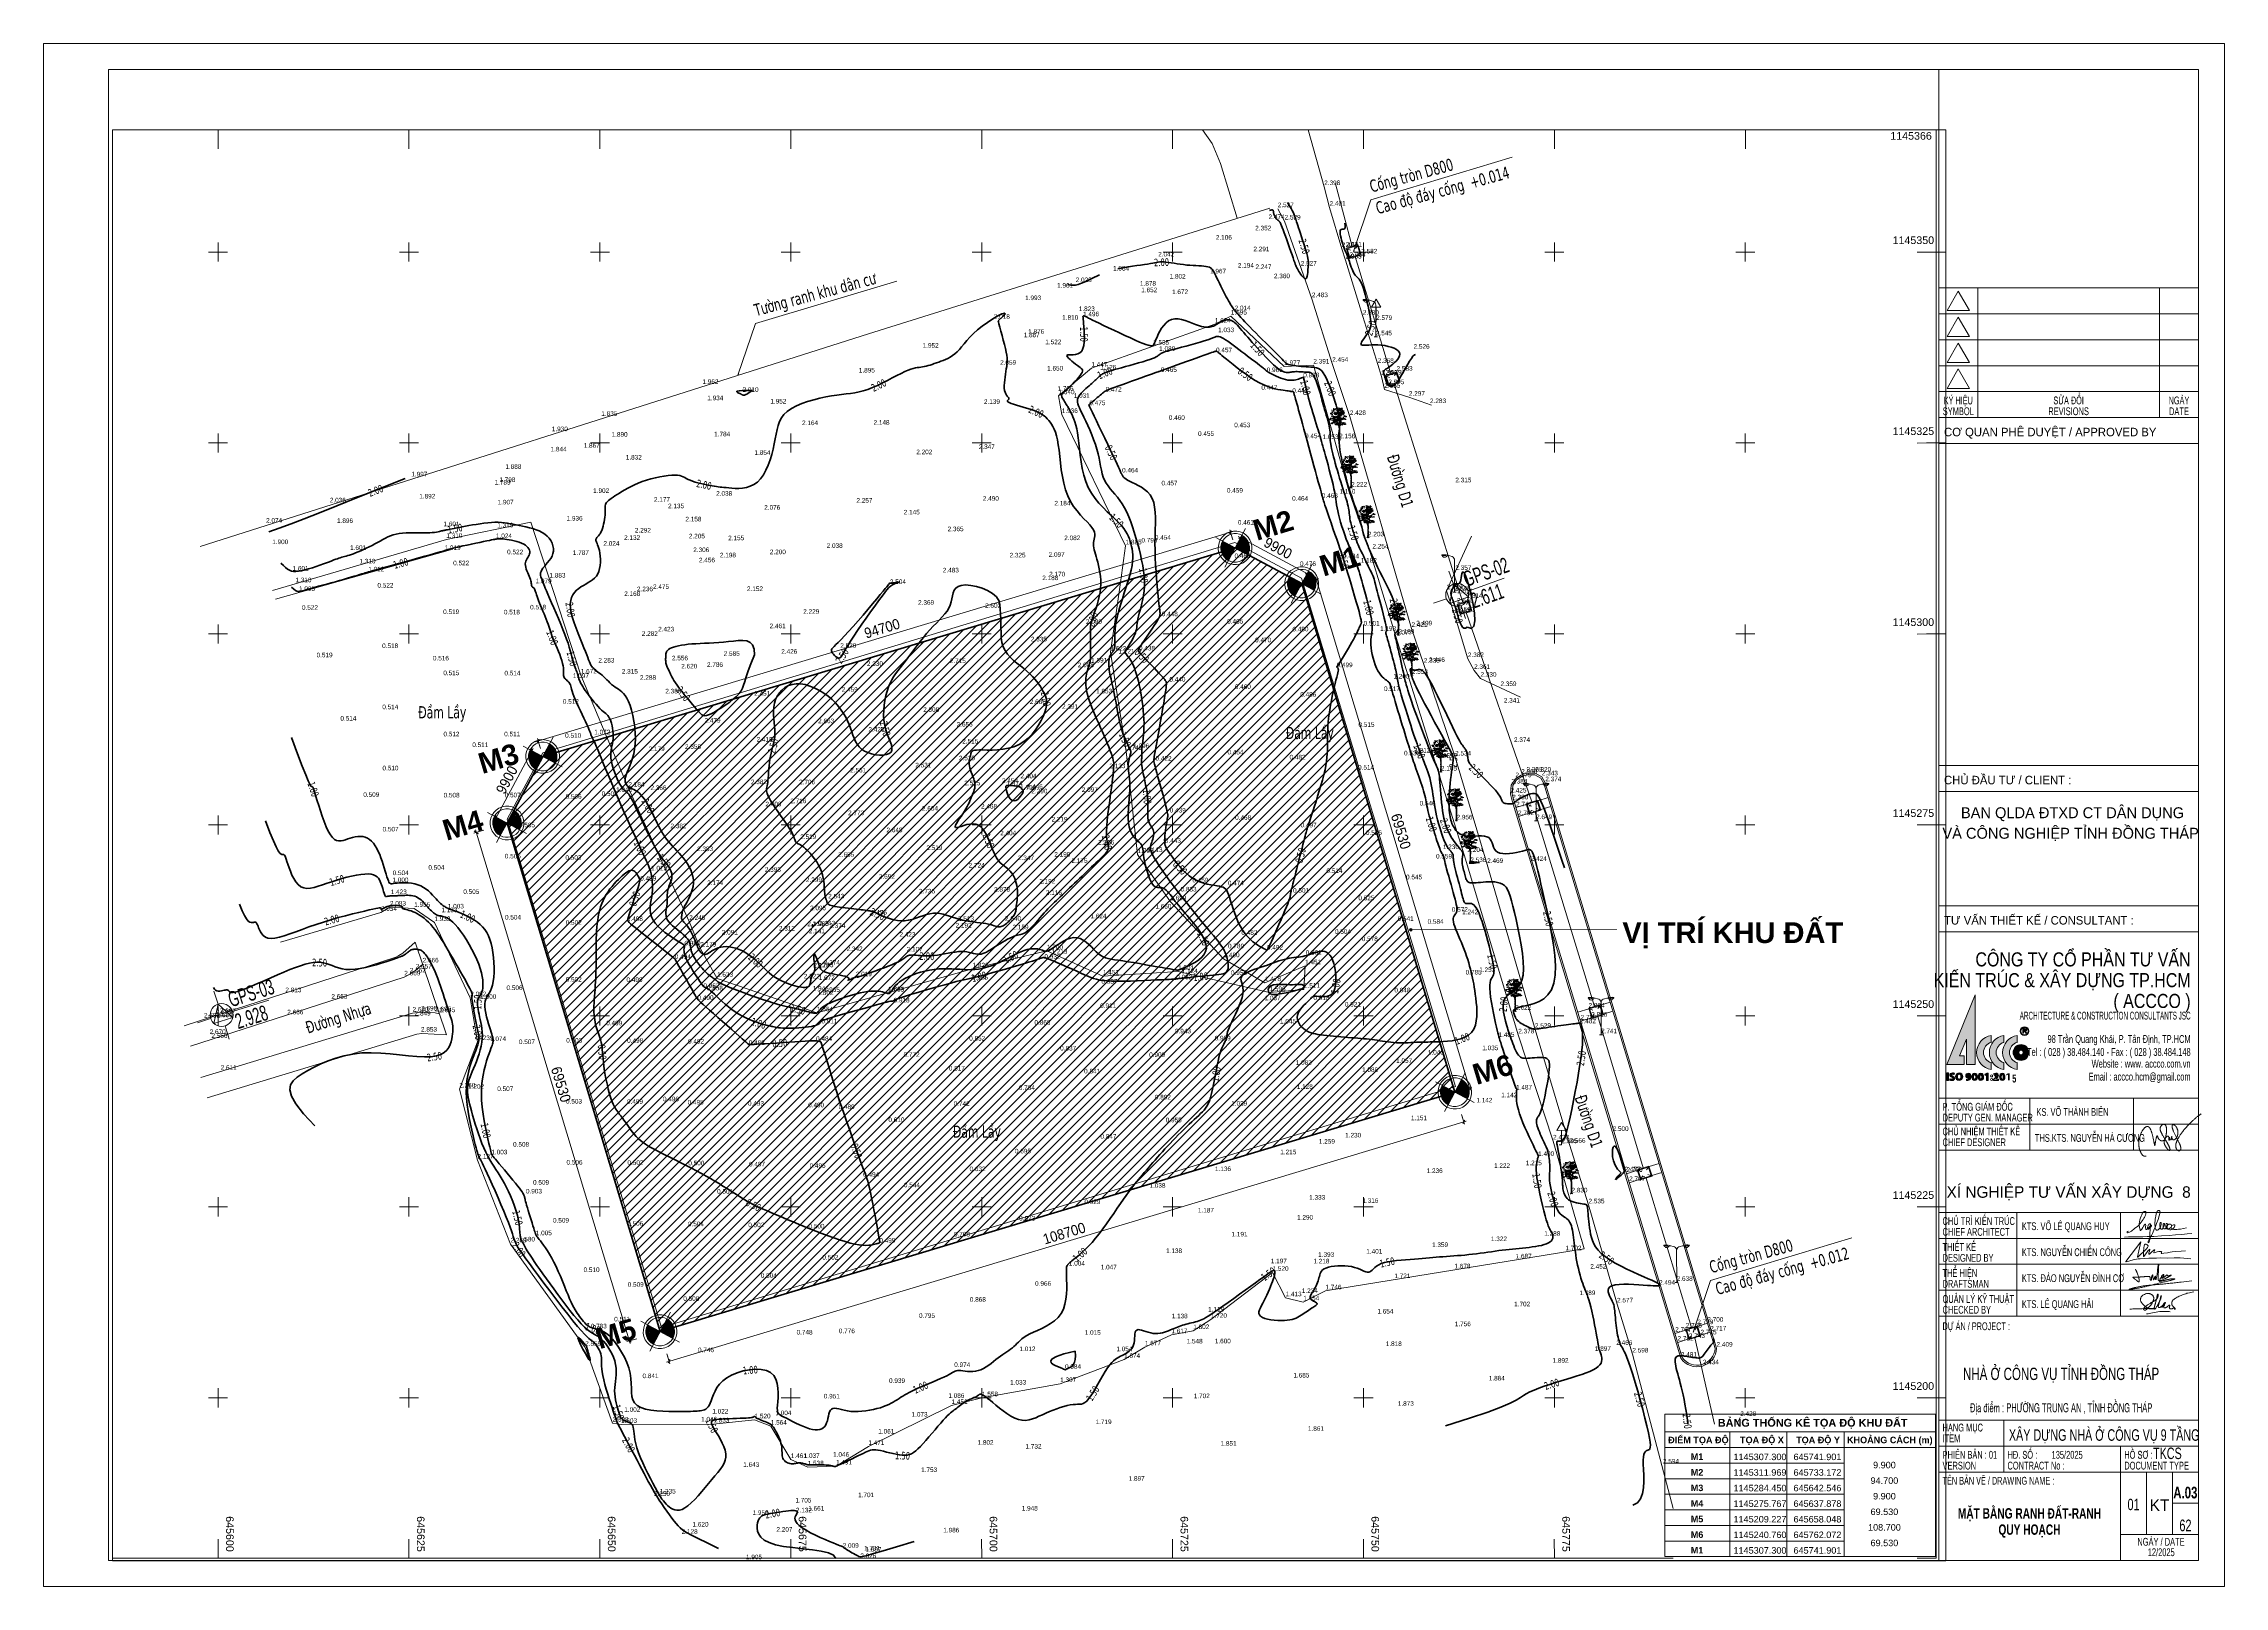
# Paper-space layout 'Layout1' of a CAD drawing. Header units: millimetres. Extents: x -416 to 424, y -1 to 593.
# The model-space entities are those that its viewports show. They can reach past a viewport. Long polylines and large blocks are cut down to what shows.
import ezdxf

# ---------------------------------------------------------------- set-up
doc = ezdxf.new("R2010")
doc.units = ezdxf.units.MM
doc.linetypes.add('Aligning Line', pattern=[11.999999, 6, -6])
doc.linetypes.add('IMPORT-TNM', pattern=[22.86, 12.7, -5.08, 0, -5.08])
for name, color, linetype, lineweight in [('0-1', 253, 'Continuous', 9), ('A-ANNO-DIMS', 211, 'Continuous', 9), ('A-ANNO-DIMS-340', 211, 'Continuous', 9), ('A-ANNO-NOTE', 131, 'Continuous', 9), ('A-DETL-GENF-1', 1, 'Continuous', 9), ('A-DETL-THIN', 151, 'Continuous', 9), ('A-DETL-THIN-1', 10, 'Aligning Line', 211), ('A-DETL-THIN-2', 151, 'Continuous', 18), ('BB-1', 253, 'Continuous', 9), ('CD TAI', 7, 'Continuous', 9), ('den-1', 253, 'Continuous', 9), ('DM CAI-1', 9, 'Continuous', 35), ('G-ANNO-TEXT-1', 7, 'Continuous', 9), ('G-ANNO-TTLB', 6, 'Continuous', 9), ('G-IMPT', 8, 'Continuous', 9), ('Hbaixe-1', 253, 'Continuous', 9), ('khung-1', 253, 'Continuous', 9), ('ks_caytram-1', 253, 'Continuous', 9), ('La_con-1', 253, 'Continuous', 9), ('MAYTOANDAC', 7, 'Continuous', 9), ('MEP DUONG NHUA-1', 253, 'Continuous', 9), ('MUONG DAT-1', 253, 'Continuous', 9), ('NCD', 7, 'Continuous', 9), ('NCV_TKCS_HIEN TRANG_251226_dwg-1', 253, 'Continuous', 9), ('NM-1', 253, 'IMPORT-TNM', 9), ('Phu-1', 253, 'Continuous', 9), ('Ranh du an-1', 253, 'Continuous', 9), ('TEXT GHI CHU', 7, 'Continuous', 9), ('TEXT GHI CHU-1', 253, 'Continuous', 9), ('Text-1', 7, 'Continuous', 35), ('TUONGXAY-1', 253, 'Continuous', 9)]:
    doc.layers.add(name, color=color, linetype=linetype, lineweight=lineweight)
doc.layers.add('G-ANNO-NPLT', color=191, linetype='Continuous', plot=False)
doc.styles.add('Arial', font='arial_0.ttf', dxfattribs={"height": 600.128024})
doc.styles.add('Arial_1', font='arial_0.ttf', dxfattribs={"height": 1000.213374})
doc.styles.add('Arial_2', font='arial_0.ttf', dxfattribs={"width": 0.9, "height": 1360})
doc.styles.add('Arial_3', font='arial_0.ttf', dxfattribs={"height": 125})
doc.styles.add('Arial_B', font='arialbd_0.ttf', dxfattribs={"height": 2720})
doc.styles.add('Arial_B_1', font='arialbd_0.ttf', dxfattribs={"height": 150})
doc.styles.add('Arial_B_2', font='arialbd_0.ttf', dxfattribs={"height": 125})
doc.styles.add('Arial_B_3', font='arialbd_0.ttf', dxfattribs={"width": 0.7, "height": 4})
doc.styles.add('Arial_B_4', font='arialbd_0.ttf', dxfattribs={"width": 0.7, "height": 4.5})
doc.styles.add('Tahoma', font='tahoma_0.ttf', dxfattribs={"width": 0.75, "height": 1000.213374})
doc.styles.add('Tahoma_1', font='tahoma_0.ttf', dxfattribs={"width": 0.75, "height": 1600.341398})
doc.styles.add('Tahoma_2', font='tahoma_0.ttf', dxfattribs={"width": 0.75, "height": 1600})
doc.styles.add('VNI-Avo_B', font='VAVOB.TTF', dxfattribs={"height": 851.193385})
doc.styles.add('VNI-Avo_B_1', font='VAVOB.TTF', dxfattribs={"width": 0.7, "height": 851.193385})
doc.styles.add('VNI-Avo_B_2', font='VAVOB.TTF', dxfattribs={"height": 627.256615})
doc.styles.add('VNI-Avo_B_3', font='VAVOB.TTF', dxfattribs={"width": 0.85, "height": 1041.119611})
doc.styles.add('VNI-Avo_B_4', font='VAVOB.TTF', dxfattribs={"width": 0.7, "height": 911.490203})
doc.styles.add('VNI-Avo_B_5', font='VAVOB.TTF', dxfattribs={"height": 808.633715})
doc.styles.add('VNI-Avo_B_6', font='VAVOB.TTF', dxfattribs={"width": 0.7, "height": 4.5})
doc.styles.add('VNI-Helve-Condense', font='VHELVCN.TTF', dxfattribs={"width": 0.75, "height": 2000.426748})
doc.styles.add('VNI-Helve-Condense_1', font='VHELVCN.TTF', dxfattribs={"width": 0.57, "height": 575.072475})
doc.styles.add('VNI-Helve-Condense_2', font='VHELVCN.TTF', dxfattribs={"width": 0.7, "height": 575.072475})
doc.styles.add('VNI-Helve-Condense_3', font='VHELVCN.TTF', dxfattribs={"width": 0.75, "height": 575.072475})
doc.styles.add('VNI-Helve-Condense_4', font='VHELVCN.TTF', dxfattribs={"width": 0.7, "height": 670.917887})
doc.styles.add('VNI-Lithos_B', font='VLITHOS.TTF', dxfattribs={"width": 0.7, "height": 2.376})
doc.dimstyles.new('1_Dim_chi_tiet_khu_đất_1', dxfattribs={"dimscale": 304.8, "dimtxt": 1387.552784, "dimasz": 1.338583, "dimexe": 1.115486, "dimexo": 0.0625, "dimgap": 0.111549, "dimtad": 1, "dimdec": 0, "dimrnd": 5, "dimzin": 0, "dimdsep": 46, "dimtxsty": 'Arial_2', "dimblk1": 'OBLIQUE', "dimblk2": 'OBLIQUE', "dimsah": 1, "dimcen": 0.09, "dimdle": 1.115486, "dimazin": 0, "dimtfac": 1, "dimtdec": 4, "dimtix": 1, "dimtmove": 0, "dimatfit": 3, "dimfxl": 3.346457, "dimfxlon": 1, "dimtvp": 1, "dimtolj": 1, "dimtzin": 0, "dimarcsym": 2})

# ---------------------------------------------------------------- blocks, each defined once
blk = doc.blocks.new('NCV_TKCS_KHUNG TEN A1-251222 - NCV_TKCS_KHUNG TEN ACCCO-251222_dwg_LOGO ACCCO-2018i-3700845-MẶT BẰNG RANH ĐẤT-RANH QUY HOẠCH')
at = {"layer": 'G-IMPT', "lineweight": 18}
for points in [[(8.63, 25.98), (8.63, 4.83), (5.99, 4.83), (5.99, 12.53), (3.86, 7.48), (5.31, 7.48), (5.31, 4.83), (0, 4.83)], [(0, 2.26), (0.51, 2.26), (0.51, 0), (0, 0)]]:
    blk.add_hatch(color=256, dxfattribs=at).paths.add_polyline_path(points)
h = blk.add_hatch(color=256, dxfattribs=at)
edge = h.paths.add_edge_path()
edge.add_spline(control_points=[(13.5, 13.67), (13.08, 13.6), (12.29, 13.37), (11.22, 12.76), (10.33, 11.93), (9.64, 10.92), (9.2, 9.76), (9.04, 8.47), (9.2, 7.19), (9.64, 6.03), (10.33, 5.02), (11.22, 4.19), (12.29, 3.58), (13.08, 3.35), (13.5, 3.28)], knot_values=[0, 0, 0, 0, 0.083333, 0.166667, 0.25, 0.333333, 0.416667, 0.5, 0.583333, 0.666667, 0.75, 0.833333, 0.916667, 1, 1, 1, 1], degree=3, periodic=0)
edge.add_line((13.5, 11.55), (13.5, 11.56))
edge.add_line((13.5, 11.56), (13.5, 11.59))
edge.add_line((13.5, 11.59), (13.5, 11.64))
edge.add_line((13.5, 11.64), (13.5, 11.71))
edge.add_line((13.5, 11.71), (13.5, 11.79))
edge.add_line((13.5, 11.79), (13.5, 11.88))
edge.add_line((13.5, 11.88), (13.5, 11.99))
edge.add_line((13.5, 11.99), (13.5, 12.1))
edge.add_line((13.5, 12.1), (13.5, 12.22))
edge.add_line((13.5, 12.22), (13.5, 12.35))
edge.add_line((13.5, 12.35), (13.5, 12.48))
edge.add_line((13.5, 12.48), (13.5, 12.61))
edge.add_line((13.5, 12.61), (13.5, 12.74))
edge.add_line((13.5, 12.74), (13.5, 12.87))
edge.add_line((13.5, 12.87), (13.5, 13))
edge.add_line((13.5, 13), (13.5, 13.12))
edge.add_line((13.5, 13.12), (13.5, 13.24))
edge.add_line((13.5, 13.24), (13.5, 13.34))
edge.add_line((13.5, 13.34), (13.5, 13.43))
edge.add_line((13.5, 13.43), (13.5, 13.51))
edge.add_line((13.5, 13.51), (13.5, 13.58))
edge.add_line((13.5, 13.58), (13.5, 13.63))
edge.add_line((13.5, 13.63), (13.5, 13.66))
edge.add_line((13.5, 13.66), (13.5, 13.67))
edge = h.paths.add_edge_path()
edge.add_spline(control_points=[(11.17, 8.47), (11.17, 8.72), (11.22, 9.19), (11.53, 10.07), (12.1, 10.8), (12.85, 11.32), (13.28, 11.49), (13.5, 11.55)], knot_values=[0, 0, 0, 0, 0.166667, 0.333333, 0.666667, 0.833333, 1, 1, 1, 1], degree=3, periodic=0)
edge.add_spline(control_points=[(13.5, 5.4), (13.28, 5.46), (12.85, 5.63), (12.1, 6.15), (11.53, 6.88), (11.22, 7.75), (11.17, 8.23), (11.17, 8.47)], knot_values=[0, 0, 0, 0, 0.166667, 0.333333, 0.666667, 0.833333, 1, 1, 1, 1], degree=3, periodic=0)
edge = h.paths.add_edge_path()
edge.add_line((13.5, 3.28), (13.5, 3.29))
edge.add_line((13.5, 3.29), (13.5, 3.32))
edge.add_line((13.5, 3.32), (13.5, 3.37))
edge.add_line((13.5, 3.37), (13.5, 3.43))
edge.add_line((13.5, 3.43), (13.5, 3.51))
edge.add_line((13.5, 3.51), (13.5, 3.61))
edge.add_line((13.5, 3.61), (13.5, 3.71))
edge.add_line((13.5, 3.71), (13.5, 3.83))
edge.add_line((13.5, 3.83), (13.5, 3.95))
edge.add_line((13.5, 3.95), (13.5, 4.07))
edge.add_line((13.5, 4.07), (13.5, 4.2))
edge.add_line((13.5, 4.2), (13.5, 4.34))
edge.add_line((13.5, 4.34), (13.5, 4.47))
edge.add_line((13.5, 4.47), (13.5, 4.6))
edge.add_line((13.5, 4.6), (13.5, 4.73))
edge.add_line((13.5, 4.73), (13.5, 4.85))
edge.add_line((13.5, 4.85), (13.5, 4.96))
edge.add_line((13.5, 4.96), (13.5, 5.07))
edge.add_line((13.5, 5.07), (13.5, 5.16))
edge.add_line((13.5, 5.16), (13.5, 5.24))
edge.add_line((13.5, 5.24), (13.5, 5.31))
edge.add_line((13.5, 5.31), (13.5, 5.36))
edge.add_line((13.5, 5.36), (13.5, 5.39))
edge.add_line((13.5, 5.39), (13.5, 5.4))
h = blk.add_hatch(color=256, dxfattribs=at)
edge = h.paths.add_edge_path()
edge.add_spline(control_points=[(17.35, 13.67), (16.93, 13.6), (16.14, 13.37), (15.07, 12.76), (14.18, 11.93), (13.49, 10.92), (13.05, 9.76), (12.89, 8.47), (13.05, 7.19), (13.49, 6.03), (14.18, 5.02), (15.07, 4.19), (16.14, 3.58), (16.93, 3.35), (17.35, 3.28)], knot_values=[0, 0, 0, 0, 0.083333, 0.166667, 0.25, 0.333333, 0.416667, 0.5, 0.583333, 0.666667, 0.75, 0.833333, 0.916667, 1, 1, 1, 1], degree=3, periodic=0)
edge.add_line((17.35, 11.55), (17.35, 11.56))
edge.add_line((17.35, 11.56), (17.35, 11.59))
edge.add_line((17.35, 11.59), (17.35, 11.64))
edge.add_line((17.35, 11.64), (17.35, 11.71))
edge.add_line((17.35, 11.71), (17.35, 11.79))
edge.add_line((17.35, 11.79), (17.35, 11.88))
edge.add_line((17.35, 11.88), (17.35, 11.99))
edge.add_line((17.35, 11.99), (17.35, 12.1))
edge.add_line((17.35, 12.1), (17.35, 12.22))
edge.add_line((17.35, 12.22), (17.35, 12.35))
edge.add_line((17.35, 12.35), (17.35, 12.48))
edge.add_line((17.35, 12.48), (17.35, 12.61))
edge.add_line((17.35, 12.61), (17.35, 12.74))
edge.add_line((17.35, 12.74), (17.35, 12.87))
edge.add_line((17.35, 12.87), (17.35, 13))
edge.add_line((17.35, 13), (17.35, 13.12))
edge.add_line((17.35, 13.12), (17.35, 13.24))
edge.add_line((17.35, 13.24), (17.35, 13.34))
edge.add_line((17.35, 13.34), (17.35, 13.43))
edge.add_line((17.35, 13.43), (17.35, 13.51))
edge.add_line((17.35, 13.51), (17.35, 13.58))
edge.add_line((17.35, 13.58), (17.35, 13.63))
edge.add_line((17.35, 13.63), (17.35, 13.66))
edge.add_line((17.35, 13.66), (17.35, 13.67))
edge = h.paths.add_edge_path()
edge.add_spline(control_points=[(15.02, 8.47), (15.02, 8.72), (15.07, 9.19), (15.38, 10.07), (15.95, 10.8), (16.7, 11.32), (17.13, 11.49), (17.35, 11.55)], knot_values=[0, 0, 0, 0, 0.166667, 0.333333, 0.666667, 0.833333, 1, 1, 1, 1], degree=3, periodic=0)
edge.add_spline(control_points=[(17.35, 5.4), (17.13, 5.46), (16.7, 5.63), (15.95, 6.15), (15.38, 6.88), (15.07, 7.75), (15.02, 8.23), (15.02, 8.47)], knot_values=[0, 0, 0, 0, 0.166667, 0.333333, 0.666667, 0.833333, 1, 1, 1, 1], degree=3, periodic=0)
edge = h.paths.add_edge_path()
edge.add_line((17.35, 3.28), (17.35, 3.29))
edge.add_line((17.35, 3.29), (17.35, 3.32))
edge.add_line((17.35, 3.32), (17.35, 3.37))
edge.add_line((17.35, 3.37), (17.35, 3.43))
edge.add_line((17.35, 3.43), (17.35, 3.51))
edge.add_line((17.35, 3.51), (17.35, 3.61))
edge.add_line((17.35, 3.61), (17.35, 3.71))
edge.add_line((17.35, 3.71), (17.35, 3.83))
edge.add_line((17.35, 3.83), (17.35, 3.95))
edge.add_line((17.35, 3.95), (17.35, 4.07))
edge.add_line((17.35, 4.07), (17.35, 4.2))
edge.add_line((17.35, 4.2), (17.35, 4.34))
edge.add_line((17.35, 4.34), (17.35, 4.47))
edge.add_line((17.35, 4.47), (17.35, 4.6))
edge.add_line((17.35, 4.6), (17.35, 4.73))
edge.add_line((17.35, 4.73), (17.35, 4.85))
edge.add_line((17.35, 4.85), (17.35, 4.96))
edge.add_line((17.35, 4.96), (17.35, 5.07))
edge.add_line((17.35, 5.07), (17.35, 5.16))
edge.add_line((17.35, 5.16), (17.35, 5.24))
edge.add_line((17.35, 5.24), (17.35, 5.31))
edge.add_line((17.35, 5.31), (17.35, 5.36))
edge.add_line((17.35, 5.36), (17.35, 5.39))
edge.add_line((17.35, 5.39), (17.35, 5.4))
h = blk.add_hatch(color=256, dxfattribs=at)
edge = h.paths.add_edge_path()
edge.add_spline(control_points=[(21.39, 13.67), (20.96, 13.6), (20.17, 13.37), (19.1, 12.76), (18.21, 11.93), (17.52, 10.92), (17.08, 9.76), (16.93, 8.47), (17.08, 7.19), (17.52, 6.03), (18.21, 5.02), (19.1, 4.19), (20.17, 3.58), (20.96, 3.35), (21.39, 3.28)], knot_values=[0, 0, 0, 0, 0.083333, 0.166667, 0.25, 0.333333, 0.416667, 0.5, 0.583333, 0.666667, 0.75, 0.833333, 0.916667, 1, 1, 1, 1], degree=3, periodic=0)
edge.add_line((21.39, 11.55), (21.39, 11.56))
edge.add_line((21.39, 11.56), (21.39, 11.59))
edge.add_line((21.39, 11.59), (21.39, 11.64))
edge.add_line((21.39, 11.64), (21.39, 11.71))
edge.add_line((21.39, 11.71), (21.39, 11.79))
edge.add_line((21.39, 11.79), (21.39, 11.88))
edge.add_line((21.39, 11.88), (21.39, 11.99))
edge.add_line((21.39, 11.99), (21.39, 12.1))
edge.add_line((21.39, 12.1), (21.39, 12.22))
edge.add_line((21.39, 12.22), (21.39, 12.35))
edge.add_line((21.39, 12.35), (21.39, 12.48))
edge.add_line((21.39, 12.48), (21.39, 12.61))
edge.add_line((21.39, 12.61), (21.39, 12.74))
edge.add_line((21.39, 12.74), (21.39, 12.87))
edge.add_line((21.39, 12.87), (21.39, 13))
edge.add_line((21.39, 13), (21.39, 13.12))
edge.add_line((21.39, 13.12), (21.39, 13.24))
edge.add_line((21.39, 13.24), (21.39, 13.34))
edge.add_line((21.39, 13.34), (21.39, 13.43))
edge.add_line((21.39, 13.43), (21.39, 13.51))
edge.add_line((21.39, 13.51), (21.39, 13.58))
edge.add_line((21.39, 13.58), (21.39, 13.63))
edge.add_line((21.39, 13.63), (21.39, 13.66))
edge.add_line((21.39, 13.66), (21.39, 13.67))
edge = h.paths.add_edge_path()
edge.add_spline(control_points=[(19.05, 8.47), (19.05, 8.72), (19.1, 9.19), (19.41, 10.07), (19.98, 10.8), (20.73, 11.32), (21.16, 11.49), (21.39, 11.55)], knot_values=[0, 0, 0, 0, 0.166667, 0.333333, 0.666667, 0.833333, 1, 1, 1, 1], degree=3, periodic=0)
edge.add_spline(control_points=[(21.39, 5.4), (21.16, 5.46), (20.73, 5.63), (19.98, 6.15), (19.41, 6.88), (19.1, 7.75), (19.05, 8.23), (19.05, 8.47)], knot_values=[0, 0, 0, 0, 0.166667, 0.333333, 0.666667, 0.833333, 1, 1, 1, 1], degree=3, periodic=0)
edge = h.paths.add_edge_path()
edge.add_line((21.39, 3.28), (21.39, 3.29))
edge.add_line((21.39, 3.29), (21.39, 3.32))
edge.add_line((21.39, 3.32), (21.39, 3.37))
edge.add_line((21.39, 3.37), (21.39, 3.43))
edge.add_line((21.39, 3.43), (21.39, 3.51))
edge.add_line((21.39, 3.51), (21.39, 3.61))
edge.add_line((21.39, 3.61), (21.39, 3.71))
edge.add_line((21.39, 3.71), (21.39, 3.83))
edge.add_line((21.39, 3.83), (21.39, 3.95))
edge.add_line((21.39, 3.95), (21.39, 4.07))
edge.add_line((21.39, 4.07), (21.39, 4.2))
edge.add_line((21.39, 4.2), (21.39, 4.34))
edge.add_line((21.39, 4.34), (21.39, 4.47))
edge.add_line((21.39, 4.47), (21.39, 4.6))
edge.add_line((21.39, 4.6), (21.39, 4.73))
edge.add_line((21.39, 4.73), (21.39, 4.85))
edge.add_line((21.39, 4.85), (21.39, 4.96))
edge.add_line((21.39, 4.96), (21.39, 5.07))
edge.add_line((21.39, 5.07), (21.39, 5.16))
edge.add_line((21.39, 5.16), (21.39, 5.24))
edge.add_line((21.39, 5.24), (21.39, 5.31))
edge.add_line((21.39, 5.31), (21.39, 5.36))
edge.add_line((21.39, 5.36), (21.39, 5.39))
edge.add_line((21.39, 5.39), (21.39, 5.4))
h = blk.add_hatch(color=256, dxfattribs=at)
edge = h.paths.add_edge_path()
edge.add_spline(control_points=[(23.64, 16.11), (23.5, 16.1), (23.31, 16.07), (23.08, 15.97), (22.88, 15.83), (22.71, 15.64), (22.6, 15.42), (22.53, 15.22), (22.5, 14.98), (22.53, 14.72), (22.62, 14.48), (22.8, 14.21), (23.06, 14), (23.38, 13.88), (23.55, 13.86), (23.64, 13.86)], knot_values=[0, 0, 0, 0, 0.107143, 0.160714, 0.214286, 0.321429, 0.375, 0.428571, 0.5, 0.571429, 0.642857, 0.714286, 0.857143, 0.928571, 1, 1, 1, 1], degree=3, periodic=0)
edge.add_spline(control_points=[(23.64, 13.86), (23.77, 13.86), (23.96, 13.9), (24.19, 14), (24.43, 14.16), (24.62, 14.41), (24.74, 14.72), (24.76, 14.89), (24.76, 14.98)], knot_values=[0, 0, 0, 0, 0.214286, 0.321429, 0.428571, 0.714286, 0.857143, 1, 1, 1, 1], degree=3, periodic=0)
edge.add_spline(control_points=[(24.76, 14.98), (24.76, 15.12), (24.72, 15.31), (24.62, 15.53), (24.46, 15.77), (24.21, 15.97), (23.9, 16.08), (23.72, 16.1), (23.64, 16.11)], knot_values=[0, 0, 0, 0, 0.214286, 0.321429, 0.428571, 0.714286, 0.857143, 1, 1, 1, 1], degree=3, periodic=0)
edge = h.paths.add_edge_path()
edge.add_spline(control_points=[(23.64, 13.64), (23.48, 13.64), (23.25, 13.68), (22.98, 13.81), (22.73, 13.97), (22.53, 14.2), (22.4, 14.46), (22.32, 14.7), (22.28, 14.98), (22.32, 15.29), (22.42, 15.58), (22.64, 15.91), (22.95, 16.16), (23.32, 16.3), (23.53, 16.32), (23.64, 16.32)], knot_values=[-1, -1, -1, -1, -0.892857, -0.839286, -0.785714, -0.678571, -0.625, -0.571429, -0.5, -0.428571, -0.357143, -0.285714, -0.142857, -0.071429, 0, 0, 0, 0], degree=3, periodic=0)
edge.add_spline(control_points=[(23.64, 16.32), (23.8, 16.32), (24.02, 16.28), (24.29, 16.16), (24.54, 15.99), (24.74, 15.77), (24.88, 15.51), (24.95, 15.27), (24.99, 14.98), (24.95, 14.67), (24.85, 14.39), (24.64, 14.05), (24.32, 13.8), (23.95, 13.67), (23.74, 13.64), (23.64, 13.64)], knot_values=[-1, -1, -1, -1, -0.892857, -0.839286, -0.785714, -0.678571, -0.625, -0.571429, -0.5, -0.428571, -0.357143, -0.285714, -0.142857, -0.071429, 0, 0, 0, 0], degree=3, periodic=0)
edge = h.paths.add_edge_path()
edge.add_line((24.34, 14.32), (24.34, 14.32))
edge.add_line((24.34, 14.32), (24.33, 14.32))
edge.add_line((24.33, 14.32), (24.33, 14.33))
edge.add_line((24.33, 14.33), (24.32, 14.34))
edge.add_line((24.32, 14.34), (24.32, 14.35))
edge.add_line((24.32, 14.35), (24.31, 14.36))
edge.add_line((24.31, 14.36), (24.3, 14.37))
edge.add_line((24.3, 14.37), (24.29, 14.39))
edge.add_line((24.29, 14.39), (24.28, 14.4))
edge.add_line((24.28, 14.4), (24.27, 14.42))
edge.add_line((24.27, 14.42), (24.26, 14.44))
edge.add_line((24.26, 14.44), (24.25, 14.45))
edge.add_line((24.25, 14.45), (24.24, 14.47))
edge.add_line((24.24, 14.47), (24.23, 14.49))
edge.add_line((24.23, 14.49), (24.22, 14.5))
edge.add_line((24.22, 14.5), (24.21, 14.52))
edge.add_line((24.21, 14.52), (24.2, 14.54))
edge.add_line((24.2, 14.54), (24.19, 14.55))
edge.add_line((24.19, 14.55), (24.19, 14.56))
edge.add_line((24.19, 14.56), (24.18, 14.57))
edge.add_line((24.18, 14.57), (24.17, 14.58))
edge.add_line((24.17, 14.58), (24.17, 14.59))
edge.add_line((24.17, 14.59), (24.17, 14.59))
edge.add_line((24.17, 14.59), (24.17, 14.59))
edge.add_line((24, 14.32), (24, 14.32))
edge.add_line((24, 14.32), (24.01, 14.32))
edge.add_line((24.01, 14.32), (24.01, 14.32))
edge.add_line((24.01, 14.32), (24.02, 14.32))
edge.add_line((24.02, 14.32), (24.04, 14.32))
edge.add_line((24.04, 14.32), (24.05, 14.32))
edge.add_line((24.05, 14.32), (24.07, 14.32))
edge.add_line((24.07, 14.32), (24.09, 14.32))
edge.add_line((24.09, 14.32), (24.11, 14.32))
edge.add_line((24.11, 14.32), (24.13, 14.32))
edge.add_line((24.13, 14.32), (24.15, 14.32))
edge.add_line((24.15, 14.32), (24.17, 14.32))
edge.add_line((24.17, 14.32), (24.19, 14.32))
edge.add_line((24.19, 14.32), (24.21, 14.32))
edge.add_line((24.21, 14.32), (24.23, 14.32))
edge.add_line((24.23, 14.32), (24.25, 14.32))
edge.add_line((24.25, 14.32), (24.27, 14.32))
edge.add_line((24.27, 14.32), (24.28, 14.32))
edge.add_line((24.28, 14.32), (24.3, 14.32))
edge.add_line((24.3, 14.32), (24.31, 14.32))
edge.add_line((24.31, 14.32), (24.32, 14.32))
edge.add_line((24.32, 14.32), (24.33, 14.32))
edge.add_line((24.33, 14.32), (24.34, 14.32))
edge.add_line((24.34, 14.32), (24.34, 14.32))
edge = h.paths.add_edge_path()
edge.add_line((23.79, 14.62), (23.8, 14.62))
edge.add_line((23.8, 14.62), (23.8, 14.62))
edge.add_line((23.8, 14.62), (23.8, 14.61))
edge.add_line((23.8, 14.61), (23.81, 14.6))
edge.add_line((23.81, 14.6), (23.82, 14.59))
edge.add_line((23.82, 14.59), (23.83, 14.58))
edge.add_line((23.83, 14.58), (23.84, 14.56))
edge.add_line((23.84, 14.56), (23.85, 14.54))
edge.add_line((23.85, 14.54), (23.86, 14.53))
edge.add_line((23.86, 14.53), (23.87, 14.51))
edge.add_line((23.87, 14.51), (23.88, 14.49))
edge.add_line((23.88, 14.49), (23.9, 14.47))
edge.add_line((23.9, 14.47), (23.91, 14.45))
edge.add_line((23.91, 14.45), (23.92, 14.43))
edge.add_line((23.92, 14.43), (23.93, 14.41))
edge.add_line((23.93, 14.41), (23.95, 14.4))
edge.add_line((23.95, 14.4), (23.96, 14.38))
edge.add_line((23.96, 14.38), (23.97, 14.37))
edge.add_line((23.97, 14.37), (23.98, 14.35))
edge.add_line((23.98, 14.35), (23.98, 14.34))
edge.add_line((23.98, 14.34), (23.99, 14.33))
edge.add_line((23.99, 14.33), (23.99, 14.32))
edge.add_line((23.99, 14.32), (24, 14.32))
edge.add_line((24, 14.32), (24, 14.32))
edge.add_spline(control_points=[(23.65, 14.83), (23.67, 14.8), (23.72, 14.73), (23.79, 14.62)], knot_values=[0, 0, 0, 0, 1, 1, 1, 1], degree=3, periodic=0)
edge = h.paths.add_edge_path()
edge.add_line((23.56, 14.89), (23.59, 14.87))
edge.add_line((23.59, 14.87), (23.62, 14.85))
edge.add_line((23.62, 14.85), (23.65, 14.83))
edge.add_line((23.42, 14.9), (23.48, 14.9))
edge.add_line((23.48, 14.9), (23.52, 14.9))
edge.add_line((23.52, 14.9), (23.56, 14.89))
edge = h.paths.add_edge_path()
edge.add_line((23.36, 14.9), (23.36, 14.9))
edge.add_line((23.36, 14.9), (23.36, 14.9))
edge.add_line((23.36, 14.9), (23.36, 14.9))
edge.add_line((23.36, 14.9), (23.37, 14.9))
edge.add_line((23.37, 14.9), (23.37, 14.9))
edge.add_line((23.37, 14.9), (23.37, 14.9))
edge.add_line((23.37, 14.9), (23.37, 14.9))
edge.add_line((23.37, 14.9), (23.38, 14.9))
edge.add_line((23.38, 14.9), (23.38, 14.9))
edge.add_line((23.38, 14.9), (23.38, 14.9))
edge.add_line((23.38, 14.9), (23.39, 14.9))
edge.add_line((23.39, 14.9), (23.39, 14.9))
edge.add_line((23.39, 14.9), (23.39, 14.9))
edge.add_line((23.39, 14.9), (23.4, 14.9))
edge.add_line((23.4, 14.9), (23.4, 14.9))
edge.add_line((23.4, 14.9), (23.4, 14.9))
edge.add_line((23.4, 14.9), (23.41, 14.9))
edge.add_line((23.41, 14.9), (23.41, 14.9))
edge.add_line((23.41, 14.9), (23.41, 14.9))
edge.add_line((23.41, 14.9), (23.41, 14.9))
edge.add_line((23.41, 14.9), (23.42, 14.9))
edge.add_line((23.42, 14.9), (23.42, 14.9))
edge.add_line((23.42, 14.9), (23.42, 14.9))
edge.add_line((23.42, 14.9), (23.42, 14.9))
edge.add_line((23.36, 14.32), (23.36, 14.32))
edge.add_line((23.36, 14.32), (23.36, 14.33))
edge.add_line((23.36, 14.33), (23.36, 14.34))
edge.add_line((23.36, 14.34), (23.36, 14.36))
edge.add_line((23.36, 14.36), (23.36, 14.38))
edge.add_line((23.36, 14.38), (23.36, 14.41))
edge.add_line((23.36, 14.41), (23.36, 14.44))
edge.add_line((23.36, 14.44), (23.36, 14.47))
edge.add_line((23.36, 14.47), (23.36, 14.5))
edge.add_line((23.36, 14.5), (23.36, 14.54))
edge.add_line((23.36, 14.54), (23.36, 14.57))
edge.add_line((23.36, 14.57), (23.36, 14.61))
edge.add_line((23.36, 14.61), (23.36, 14.65))
edge.add_line((23.36, 14.65), (23.36, 14.68))
edge.add_line((23.36, 14.68), (23.36, 14.72))
edge.add_line((23.36, 14.72), (23.36, 14.75))
edge.add_line((23.36, 14.75), (23.36, 14.78))
edge.add_line((23.36, 14.78), (23.36, 14.81))
edge.add_line((23.36, 14.81), (23.36, 14.84))
edge.add_line((23.36, 14.84), (23.36, 14.86))
edge.add_line((23.36, 14.86), (23.36, 14.88))
edge.add_line((23.36, 14.88), (23.36, 14.89))
edge.add_line((23.36, 14.89), (23.36, 14.9))
edge.add_line((23.36, 14.9), (23.36, 14.9))
edge = h.paths.add_edge_path()
edge.add_line((23.08, 14.32), (23.08, 14.32))
edge.add_line((23.08, 14.32), (23.08, 14.32))
edge.add_line((23.08, 14.32), (23.09, 14.32))
edge.add_line((23.09, 14.32), (23.1, 14.32))
edge.add_line((23.1, 14.32), (23.11, 14.32))
edge.add_line((23.11, 14.32), (23.12, 14.32))
edge.add_line((23.12, 14.32), (23.14, 14.32))
edge.add_line((23.14, 14.32), (23.15, 14.32))
edge.add_line((23.15, 14.32), (23.17, 14.32))
edge.add_line((23.17, 14.32), (23.18, 14.32))
edge.add_line((23.18, 14.32), (23.2, 14.32))
edge.add_line((23.2, 14.32), (23.22, 14.32))
edge.add_line((23.22, 14.32), (23.24, 14.32))
edge.add_line((23.24, 14.32), (23.25, 14.32))
edge.add_line((23.25, 14.32), (23.27, 14.32))
edge.add_line((23.27, 14.32), (23.29, 14.32))
edge.add_line((23.29, 14.32), (23.3, 14.32))
edge.add_line((23.3, 14.32), (23.32, 14.32))
edge.add_line((23.32, 14.32), (23.33, 14.32))
edge.add_line((23.33, 14.32), (23.34, 14.32))
edge.add_line((23.34, 14.32), (23.35, 14.32))
edge.add_line((23.35, 14.32), (23.36, 14.32))
edge.add_line((23.36, 14.32), (23.36, 14.32))
edge.add_line((23.36, 14.32), (23.36, 14.32))
edge.add_line((23.08, 15.72), (23.08, 15.71))
edge.add_line((23.08, 15.71), (23.08, 15.69))
edge.add_line((23.08, 15.69), (23.08, 15.66))
edge.add_line((23.08, 15.66), (23.08, 15.62))
edge.add_line((23.08, 15.62), (23.08, 15.56))
edge.add_line((23.08, 15.56), (23.08, 15.5))
edge.add_line((23.08, 15.5), (23.08, 15.43))
edge.add_line((23.08, 15.43), (23.08, 15.36))
edge.add_line((23.08, 15.36), (23.08, 15.28))
edge.add_line((23.08, 15.28), (23.08, 15.19))
edge.add_line((23.08, 15.19), (23.08, 15.11))
edge.add_line((23.08, 15.11), (23.08, 15.02))
edge.add_line((23.08, 15.02), (23.08, 14.93))
edge.add_line((23.08, 14.93), (23.08, 14.85))
edge.add_line((23.08, 14.85), (23.08, 14.76))
edge.add_line((23.08, 14.76), (23.08, 14.68))
edge.add_line((23.08, 14.68), (23.08, 14.61))
edge.add_line((23.08, 14.61), (23.08, 14.54))
edge.add_line((23.08, 14.54), (23.08, 14.48))
edge.add_line((23.08, 14.48), (23.08, 14.42))
edge.add_line((23.08, 14.42), (23.08, 14.38))
edge.add_line((23.08, 14.38), (23.08, 14.35))
edge.add_line((23.08, 14.35), (23.08, 14.33))
edge.add_line((23.08, 14.33), (23.08, 14.32))
edge = h.paths.add_edge_path()
edge.add_line((23.67, 15.72), (23.67, 15.72))
edge.add_line((23.67, 15.72), (23.66, 15.72))
edge.add_line((23.66, 15.72), (23.65, 15.72))
edge.add_line((23.65, 15.72), (23.63, 15.72))
edge.add_line((23.63, 15.72), (23.61, 15.72))
edge.add_line((23.61, 15.72), (23.58, 15.72))
edge.add_line((23.58, 15.72), (23.55, 15.72))
edge.add_line((23.55, 15.72), (23.52, 15.72))
edge.add_line((23.52, 15.72), (23.49, 15.72))
edge.add_line((23.49, 15.72), (23.45, 15.72))
edge.add_line((23.45, 15.72), (23.41, 15.72))
edge.add_line((23.41, 15.72), (23.38, 15.72))
edge.add_line((23.38, 15.72), (23.34, 15.72))
edge.add_line((23.34, 15.72), (23.3, 15.72))
edge.add_line((23.3, 15.72), (23.27, 15.72))
edge.add_line((23.27, 15.72), (23.23, 15.72))
edge.add_line((23.23, 15.72), (23.2, 15.72))
edge.add_line((23.2, 15.72), (23.17, 15.72))
edge.add_line((23.17, 15.72), (23.15, 15.72))
edge.add_line((23.15, 15.72), (23.12, 15.72))
edge.add_line((23.12, 15.72), (23.1, 15.72))
edge.add_line((23.1, 15.72), (23.09, 15.72))
edge.add_line((23.09, 15.72), (23.08, 15.72))
edge.add_line((23.08, 15.72), (23.08, 15.72))
edge.add_spline(control_points=[(24, 15.68), (23.93, 15.71), (23.82, 15.72), (23.67, 15.72)], knot_values=[0, 0, 0, 0, 1, 1, 1, 1], degree=3, periodic=0)
edge = h.paths.add_edge_path()
edge.add_spline(control_points=[(24.16, 15.55), (24.12, 15.61), (24.07, 15.65), (24, 15.68)], knot_values=[0, 0, 0, 0, 1, 1, 1, 1], degree=3, periodic=0)
edge.add_spline(control_points=[(24.13, 15.07), (24.17, 15.11), (24.25, 15.29), (24.21, 15.46), (24.16, 15.55)], knot_values=[0, 0, 0, 0, 0.357143, 1, 1, 1, 1], degree=3, periodic=0)
edge = h.paths.add_edge_path()
edge.add_spline(control_points=[(23.85, 14.94), (23.98, 14.95), (24.07, 15), (24.13, 15.07)], knot_values=[0, 0, 0, 0, 1, 1, 1, 1], degree=3, periodic=0)
edge.add_spline(control_points=[(24.01, 14.82), (23.97, 14.86), (23.92, 14.9), (23.85, 14.94)], knot_values=[0, 0, 0, 0, 1, 1, 1, 1], degree=3, periodic=0)
edge = h.paths.add_edge_path()
edge.add_spline(control_points=[(24.01, 14.82), (24.04, 14.78), (24.1, 14.7), (24.17, 14.59)], knot_values=[0, 0, 0, 0, 1, 1, 1, 1], degree=3, periodic=0)
h = blk.add_hatch(color=256, dxfattribs=at)
edge = h.paths.add_edge_path()
edge.add_spline(control_points=[(22.57, 9.16), (22.47, 9.16), (22.31, 9.12), (22.1, 8.99), (21.97, 8.83), (21.88, 8.59), (21.88, 8.31), (22.02, 8.03), (22.26, 7.84), (22.46, 7.79), (22.57, 7.79)], knot_values=[-1, -1, -1, -1, -0.866071, -0.785714, -0.651786, -0.571429, -0.428571, -0.285714, -0.142857, 0, 0, 0, 0], degree=3, periodic=0)
edge.add_spline(control_points=[(22.57, 7.79), (22.67, 7.79), (22.82, 7.83), (23.03, 7.96), (23.17, 8.12), (23.26, 8.36), (23.26, 8.64), (23.12, 8.91), (22.88, 9.11), (22.68, 9.16), (22.57, 9.16)], knot_values=[-1, -1, -1, -1, -0.866071, -0.785714, -0.651786, -0.571429, -0.428571, -0.285714, -0.142857, 0, 0, 0, 0], degree=3, periodic=0)
edge = h.paths.add_edge_path()
edge.add_spline(control_points=[(22.57, 6.07), (22.28, 6.07), (21.94, 6.13), (21.57, 6.28), (21.33, 6.4), (20.95, 6.66), (20.64, 7.01), (20.44, 7.36), (20.32, 7.6), (20.2, 7.96), (20.14, 8.47), (20.21, 9.03), (20.39, 9.54), (20.77, 10.14), (21.33, 10.59), (22.01, 10.84), (22.38, 10.88), (22.57, 10.88)], knot_values=[-1, -1, -1, -1, -0.892857, -0.866071, -0.839286, -0.785714, -0.678571, -0.651786, -0.625, -0.571429, -0.5, -0.428571, -0.357143, -0.285714, -0.142857, -0.071429, 0, 0, 0, 0], degree=3, periodic=0)
edge.add_spline(control_points=[(22.57, 10.88), (22.86, 10.88), (23.19, 10.82), (23.57, 10.66), (23.8, 10.55), (24.19, 10.28), (24.5, 9.94), (24.7, 9.59), (24.82, 9.35), (24.94, 8.99), (25, 8.47), (24.93, 7.91), (24.75, 7.41), (24.37, 6.81), (23.81, 6.36), (23.13, 6.11), (22.76, 6.07), (22.57, 6.07)], knot_values=[-1, -1, -1, -1, -0.892857, -0.866071, -0.839286, -0.785714, -0.678571, -0.651786, -0.625, -0.571429, -0.5, -0.428571, -0.357143, -0.285714, -0.142857, -0.071429, 0, 0, 0, 0], degree=3, periodic=0)
h = blk.add_hatch(color=256, dxfattribs=at)
edge = h.paths.add_edge_path()
edge.add_line((0.99, 0.53), (0.98, 0.53))
edge.add_line((0.98, 0.53), (0.98, 0.52))
edge.add_line((0.98, 0.52), (0.98, 0.51))
edge.add_line((0.98, 0.51), (0.98, 0.5))
edge.add_line((0.98, 0.5), (0.97, 0.48))
edge.add_line((0.97, 0.48), (0.97, 0.46))
edge.add_line((0.97, 0.46), (0.96, 0.44))
edge.add_line((0.96, 0.44), (0.96, 0.42))
edge.add_line((0.96, 0.42), (0.95, 0.39))
edge.add_line((0.95, 0.39), (0.95, 0.37))
edge.add_line((0.95, 0.37), (0.94, 0.34))
edge.add_line((0.94, 0.34), (0.93, 0.32))
edge.add_line((0.93, 0.32), (0.93, 0.29))
edge.add_line((0.93, 0.29), (0.92, 0.26))
edge.add_line((0.92, 0.26), (0.91, 0.24))
edge.add_line((0.91, 0.24), (0.91, 0.21))
edge.add_line((0.91, 0.21), (0.9, 0.19))
edge.add_line((0.9, 0.19), (0.9, 0.17))
edge.add_line((0.9, 0.17), (0.89, 0.15))
edge.add_line((0.89, 0.15), (0.89, 0.14))
edge.add_line((0.89, 0.14), (0.88, 0.12))
edge.add_line((0.88, 0.12), (0.88, 0.11))
edge.add_line((0.88, 0.11), (0.88, 0.11))
edge.add_line((0.88, 0.11), (0.88, 0.1))
edge.add_spline(control_points=[(1.53, 0.95), (1.61, 0.93), (1.76, 0.86), (1.9, 0.76), (1.93, 0.59), (1.85, 0.45), (1.67, 0.38), (1.44, 0.39), (1.21, 0.43), (1.06, 0.49), (0.99, 0.53)], knot_values=[0, 0, 0, 0, 0.090909, 0.227273, 0.363636, 0.5, 0.613636, 0.727273, 0.818182, 1, 1, 1, 1], degree=3, periodic=0)
edge = h.paths.add_edge_path()
edge.add_spline(control_points=[(2.35, 2.19), (2.3, 2.21), (2.19, 2.25), (1.99, 2.29), (1.88, 2.3), (1.63, 2.3), (1.35, 2.25), (1.12, 2.12), (0.96, 1.92), (0.9, 1.69), (0.91, 1.49), (0.98, 1.33), (1.11, 1.17), (1.3, 1.04), (1.46, 0.98), (1.53, 0.95)], knot_values=[0, 0, 0, 0, 0.125, 0.229167, 0.3125, 0.364583, 0.416667, 0.5, 0.583333, 0.645833, 0.708333, 0.78125, 0.84375, 0.9375, 1, 1, 1, 1], degree=3, periodic=0)
edge.add_line((2.23, 1.77), (2.23, 1.78))
edge.add_line((2.23, 1.78), (2.23, 1.78))
edge.add_line((2.23, 1.78), (2.24, 1.79))
edge.add_line((2.24, 1.79), (2.24, 1.8))
edge.add_line((2.24, 1.8), (2.24, 1.82))
edge.add_line((2.24, 1.82), (2.25, 1.84))
edge.add_line((2.25, 1.84), (2.25, 1.86))
edge.add_line((2.25, 1.86), (2.26, 1.88))
edge.add_line((2.26, 1.88), (2.27, 1.9))
edge.add_line((2.27, 1.9), (2.27, 1.93))
edge.add_line((2.27, 1.93), (2.28, 1.96))
edge.add_line((2.28, 1.96), (2.29, 1.98))
edge.add_line((2.29, 1.98), (2.3, 2.01))
edge.add_line((2.3, 2.01), (2.3, 2.03))
edge.add_line((2.3, 2.03), (2.31, 2.06))
edge.add_line((2.31, 2.06), (2.32, 2.08))
edge.add_line((2.32, 2.08), (2.32, 2.1))
edge.add_line((2.32, 2.1), (2.33, 2.12))
edge.add_line((2.33, 2.12), (2.33, 2.14))
edge.add_line((2.33, 2.14), (2.34, 2.16))
edge.add_line((2.34, 2.16), (2.34, 2.17))
edge.add_line((2.34, 2.17), (2.34, 2.18))
edge.add_line((2.34, 2.18), (2.35, 2.19))
edge.add_line((2.35, 2.19), (2.35, 2.19))
edge = h.paths.add_edge_path()
edge.add_spline(control_points=[(2.23, 1.77), (2.16, 1.81), (2.01, 1.87), (1.65, 1.89), (1.46, 1.81), (1.41, 1.66), (1.47, 1.51), (1.63, 1.43), (1.78, 1.37), (1.85, 1.34)], knot_values=[0, 0, 0, 0, 0.25, 0.375, 0.520833, 0.677083, 0.8125, 0.916667, 1, 1, 1, 1], degree=3, periodic=0)
edge.add_spline(control_points=[(1.85, 1.34), (1.92, 1.32), (2.06, 1.26), (2.22, 1.15), (2.35, 1.01), (2.43, 0.84), (2.44, 0.65), (2.41, 0.45), (2.31, 0.26), (2.14, 0.11), (1.93, 0.02), (1.77, -0.02), (1.48, -0.04), (1.41, -0.03), (1.22, -0.01), (1.04, 0.03), (0.93, 0.08), (0.88, 0.1)], knot_values=[0, 0, 0, 0, 0.0625, 0.125, 0.1875, 0.28125, 0.34375, 0.395833, 0.458333, 0.541667, 0.583333, 0.625, 0.65625, 0.71875, 0.791667, 0.875, 1, 1, 1, 1], degree=3, periodic=0)
h = blk.add_hatch(color=256, dxfattribs=at)
edge = h.paths.add_edge_path()
edge.add_spline(control_points=[(3.78, 1.9), (3.65, 1.89), (3.46, 1.82), (3.3, 1.57), (3.24, 1.34), (3.22, 1.07), (3.26, 0.81), (3.37, 0.57), (3.54, 0.41), (3.69, 0.37), (3.78, 0.37)], knot_values=[-1, -1, -1, -1, -0.8125, -0.6875, -0.5625, -0.5, -0.375, -0.25, -0.125, 0, 0, 0, 0], degree=3, periodic=0)
edge.add_spline(control_points=[(3.78, 0.37), (3.89, 0.37), (4.05, 0.43), (4.22, 0.62), (4.31, 0.87), (4.34, 1.21), (4.28, 1.48), (4.18, 1.71), (4.01, 1.86), (3.86, 1.89), (3.78, 1.9)], knot_values=[-1, -1, -1, -1, -0.834559, -0.735294, -0.602941, -0.470588, -0.352941, -0.235294, -0.117647, 0, 0, 0, 0], degree=3, periodic=0)
edge = h.paths.add_edge_path()
edge.add_spline(control_points=[(3.75, -0.04), (3.67, -0.04), (3.52, -0.02), (3.26, 0.06), (2.99, 0.24), (2.77, 0.57), (2.69, 0.92), (2.69, 1.25), (2.73, 1.5), (2.82, 1.73), (2.94, 1.93), (3.11, 2.09), (3.3, 2.21), (3.53, 2.28), (3.7, 2.3), (3.79, 2.3)], knot_values=[-1, -1, -1, -1, -0.941667, -0.883333, -0.766667, -0.65, -0.533333, -0.466667, -0.4, -0.333333, -0.266667, -0.2, -0.133333, -0.066667, 0, 0, 0, 0], degree=3, periodic=0)
edge.add_spline(control_points=[(3.79, 2.3), (3.88, 2.3), (4.04, 2.29), (4.26, 2.22), (4.44, 2.11), (4.59, 1.97), (4.71, 1.8), (4.8, 1.6), (4.85, 1.38), (4.87, 1.17), (4.85, 0.88), (4.79, 0.65), (4.69, 0.45), (4.56, 0.28), (4.4, 0.14), (4.15, 0), (3.92, -0.04), (3.75, -0.04)], knot_values=[-1, -1, -1, -1, -0.9375, -0.875, -0.8125, -0.75, -0.6875, -0.625, -0.5625, -0.5, -0.4375, -0.375, -0.3125, -0.25, -0.1875, -0.125, 0, 0, 0, 0], degree=3, periodic=0)
h = blk.add_hatch(color=256, dxfattribs=at)
edge = h.paths.add_edge_path()
edge.add_line((5.98, 0.37), (5.98, 0.37))
edge.add_line((5.98, 0.37), (5.98, 0.36))
edge.add_line((5.98, 0.36), (5.98, 0.35))
edge.add_line((5.98, 0.35), (5.98, 0.34))
edge.add_line((5.98, 0.34), (5.98, 0.33))
edge.add_line((5.98, 0.33), (5.98, 0.31))
edge.add_line((5.98, 0.31), (5.98, 0.29))
edge.add_line((5.98, 0.29), (5.98, 0.27))
edge.add_line((5.98, 0.27), (5.98, 0.24))
edge.add_line((5.98, 0.24), (5.98, 0.22))
edge.add_line((5.98, 0.22), (5.98, 0.2))
edge.add_line((5.98, 0.2), (5.98, 0.17))
edge.add_line((5.98, 0.17), (5.98, 0.15))
edge.add_line((5.98, 0.15), (5.98, 0.12))
edge.add_line((5.98, 0.12), (5.98, 0.1))
edge.add_line((5.98, 0.1), (5.98, 0.07))
edge.add_line((5.98, 0.07), (5.98, 0.05))
edge.add_line((5.98, 0.05), (5.98, 0.03))
edge.add_line((5.98, 0.03), (5.98, 0.01))
edge.add_line((5.98, 0.01), (5.98, 0))
edge.add_line((5.98, 0), (5.98, -0.01))
edge.add_line((5.98, -0.01), (5.98, -0.02))
edge.add_line((5.98, -0.02), (5.98, -0.03))
edge.add_line((5.98, -0.03), (5.98, -0.03))
edge.add_spline(control_points=[(6.63, 0.5), (6.58, 0.47), (6.46, 0.41), (6.13, 0.35), (6.05, 0.36), (5.98, 0.37)], knot_values=[0, 0, 0, 0, 0.222222, 0.444444, 1, 1, 1, 1], degree=3, periodic=0)
edge = h.paths.add_edge_path()
edge.add_spline(control_points=[(6.9, 0.91), (6.83, 0.84), (6.67, 0.78), (6.54, 0.75), (6.29, 0.76), (6.13, 0.82), (5.96, 0.94), (5.82, 1.14), (5.76, 1.43), (5.82, 1.75), (6, 2), (6.22, 2.15), (6.43, 2.21), (6.54, 2.22), (6.6, 2.22)], knot_values=[0, 0, 0, 0, 0.229167, 0.333333, 0.385417, 0.4375, 0.5, 0.583333, 0.666667, 0.75, 0.833333, 0.916667, 0.958333, 1, 1, 1, 1], degree=3, periodic=0)
edge.add_spline(control_points=[(6.6, 2.22), (6.66, 2.22), (6.83, 2.21), (7.06, 2.12), (7.24, 1.94), (7.35, 1.73), (7.42, 1.52), (7.43, 1.28), (7.41, 0.96), (7.31, 0.59), (7.15, 0.37), (7.05, 0.28)], knot_values=[0, 0, 0, 0, 0.052632, 0.157895, 0.263158, 0.342105, 0.421053, 0.5, 0.578947, 0.789474, 1, 1, 1, 1], degree=3, periodic=0)
edge.add_spline(control_points=[(7.05, 0.28), (6.98, 0.21), (6.82, 0.11), (6.54, 0), (6.33, -0.03), (6.21, -0.03)], knot_values=[0, 0, 0, 0, 0.333333, 0.666667, 1, 1, 1, 1], degree=3, periodic=0)
edge.add_spline(control_points=[(6.21, -0.03), (6.12, -0.04), (6.04, -0.03), (5.98, -0.03)], knot_values=[0, 0, 0, 0, 1, 1, 1, 1], degree=3, periodic=0)
edge.add_spline(control_points=[(6.91, 0.91), (6.89, 0.85), (6.85, 0.75), (6.76, 0.61), (6.68, 0.54), (6.63, 0.5)], knot_values=[0, 0, 0, 0, 0.333333, 0.666667, 1, 1, 1, 1], degree=3, periodic=0)
edge.add_line((6.91, 0.91), (6.91, 0.91))
edge.add_line((6.91, 0.91), (6.91, 0.91))
edge.add_line((6.91, 0.91), (6.91, 0.91))
edge.add_line((6.91, 0.91), (6.91, 0.91))
edge.add_line((6.91, 0.91), (6.91, 0.91))
edge.add_line((6.91, 0.91), (6.91, 0.91))
edge.add_line((6.91, 0.91), (6.91, 0.91))
edge.add_line((6.91, 0.91), (6.9, 0.91))
edge.add_line((6.9, 0.91), (6.9, 0.91))
edge.add_line((6.9, 0.91), (6.9, 0.91))
edge.add_line((6.9, 0.91), (6.9, 0.91))
edge.add_line((6.9, 0.91), (6.9, 0.91))
edge.add_line((6.9, 0.91), (6.9, 0.91))
edge.add_line((6.9, 0.91), (6.9, 0.91))
edge.add_line((6.9, 0.91), (6.9, 0.91))
edge.add_line((6.9, 0.91), (6.9, 0.91))
edge.add_line((6.9, 0.91), (6.9, 0.91))
edge.add_line((6.9, 0.91), (6.9, 0.91))
edge.add_line((6.9, 0.91), (6.9, 0.91))
edge.add_line((6.9, 0.91), (6.9, 0.91))
edge.add_line((6.9, 0.91), (6.9, 0.91))
edge.add_line((6.9, 0.91), (6.9, 0.91))
edge.add_line((6.9, 0.91), (6.9, 0.91))
edge.add_line((6.9, 0.91), (6.9, 0.91))
h = blk.add_hatch(color=256, dxfattribs=at)
edge = h.paths.add_edge_path()
edge.add_spline(control_points=[(8.17, 1.09), (8.17, 0.96), (8.19, 0.75), (8.27, 0.44), (8.39, 0.35), (8.49, 0.35)], knot_values=[-1, -1, -1, -1, -0.75, -0.5, 0, 0, 0, 0], degree=3, periodic=0)
edge.add_spline(control_points=[(8.49, 0.35), (8.59, 0.35), (8.72, 0.46), (8.79, 0.8), (8.8, 1.1), (8.79, 1.33), (8.76, 1.56), (8.67, 1.78), (8.48, 1.87), (8.31, 1.78), (8.22, 1.56), (8.18, 1.33), (8.17, 1.15), (8.17, 1.09)], knot_values=[-1, -1, -1, -1, -0.833333, -0.708333, -0.666667, -0.625, -0.541667, -0.458333, -0.333333, -0.208333, -0.125, -0.041667, 0, 0, 0, 0], degree=3, periodic=0)
edge = h.paths.add_edge_path()
edge.add_spline(control_points=[(7.66, 1.09), (7.66, 1.44), (7.78, 1.88), (8.11, 2.14), (8.31, 2.21), (8.43, 2.22), (8.49, 2.22)], knot_values=[-1, -1, -1, -1, -0.444444, -0.222222, -0.111111, 0, 0, 0, 0], degree=3, periodic=0)
edge.add_spline(control_points=[(8.49, 2.22), (8.57, 2.22), (8.7, 2.21), (8.87, 2.14), (9.01, 2.03), (9.12, 1.89), (9.21, 1.72), (9.27, 1.53), (9.3, 1.32), (9.31, 1.11), (9.3, 0.85), (9.26, 0.64), (9.2, 0.44), (9.11, 0.27), (8.99, 0.14), (8.85, 0.04), (8.68, -0.02), (8.48, -0.04), (8.27, -0.02), (8.11, 0.05), (7.97, 0.15), (7.85, 0.29), (7.77, 0.46), (7.69, 0.71), (7.66, 0.93), (7.66, 1.09)], knot_values=[-1, -1, -1, -1, -0.958333, -0.916667, -0.875, -0.833333, -0.791667, -0.75, -0.708333, -0.666667, -0.625, -0.583333, -0.541667, -0.5, -0.458333, -0.416667, -0.375, -0.333333, -0.291667, -0.25, -0.208333, -0.166667, -0.125, -0.083333, 0, 0, 0, 0], degree=3, periodic=0)
h = blk.add_hatch(color=256, dxfattribs=at)
edge = h.paths.add_edge_path()
edge.add_spline(control_points=[(10.05, 1.09), (10.05, 0.96), (10.06, 0.75), (10.15, 0.44), (10.27, 0.35), (10.36, 0.35)], knot_values=[-1, -1, -1, -1, -0.75, -0.5, 0, 0, 0, 0], degree=3, periodic=0)
edge.add_spline(control_points=[(10.36, 0.35), (10.46, 0.35), (10.6, 0.46), (10.66, 0.8), (10.67, 1.1), (10.67, 1.33), (10.63, 1.56), (10.55, 1.78), (10.36, 1.87), (10.19, 1.78), (10.09, 1.56), (10.05, 1.33), (10.05, 1.15), (10.05, 1.09)], knot_values=[-1, -1, -1, -1, -0.833333, -0.708333, -0.666667, -0.625, -0.541667, -0.458333, -0.333333, -0.208333, -0.125, -0.041667, 0, 0, 0, 0], degree=3, periodic=0)
edge = h.paths.add_edge_path()
edge.add_spline(control_points=[(9.53, 1.09), (9.53, 1.44), (9.65, 1.88), (9.98, 2.14), (10.19, 2.21), (10.31, 2.22), (10.37, 2.22)], knot_values=[-1, -1, -1, -1, -0.444444, -0.222222, -0.111111, 0, 0, 0, 0], degree=3, periodic=0)
edge.add_spline(control_points=[(10.37, 2.22), (10.44, 2.22), (10.58, 2.21), (10.75, 2.14), (10.89, 2.03), (11, 1.89), (11.08, 1.72), (11.14, 1.53), (11.17, 1.32), (11.18, 1.11), (11.17, 0.85), (11.13, 0.64), (11.07, 0.44), (10.98, 0.27), (10.86, 0.14), (10.72, 0.04), (10.55, -0.02), (10.35, -0.04), (10.15, -0.02), (9.98, 0.05), (9.84, 0.15), (9.73, 0.29), (9.64, 0.46), (9.56, 0.71), (9.53, 0.93), (9.53, 1.09)], knot_values=[-1, -1, -1, -1, -0.958333, -0.916667, -0.875, -0.833333, -0.791667, -0.75, -0.708333, -0.666667, -0.625, -0.583333, -0.541667, -0.5, -0.458333, -0.416667, -0.375, -0.333333, -0.291667, -0.25, -0.208333, -0.166667, -0.125, -0.083333, 0, 0, 0, 0], degree=3, periodic=0)
h = blk.add_hatch(color=256, dxfattribs=at)
edge = h.paths.add_edge_path()
edge.add_line((12.17, 2.19), (12.59, 2.19))
edge.add_line((12.59, 2.19), (12.59, 0))
edge.add_line((12.59, 0), (12.09, 0))
edge.add_line((12.09, 0), (12.09, 1.73))
edge.add_line((12.09, 1.73), (12.09, 1.73))
edge.add_line((12.09, 1.73), (11.67, 1.53))
edge.add_line((11.67, 1.53), (11.59, 1.92))
edge.add_line((11.59, 1.92), (12.17, 2.19))
h = blk.add_hatch(color=256, dxfattribs=at)
edge = h.paths.add_edge_path()
edge.add_line((15.75, 0.42), (15.75, 0.42))
edge.add_line((15.75, 0.42), (15.73, 0.42))
edge.add_line((15.73, 0.42), (15.72, 0.42))
edge.add_line((15.72, 0.42), (15.69, 0.42))
edge.add_line((15.69, 0.42), (15.66, 0.42))
edge.add_line((15.66, 0.42), (15.62, 0.42))
edge.add_line((15.62, 0.42), (15.58, 0.42))
edge.add_line((15.58, 0.42), (15.54, 0.42))
edge.add_line((15.54, 0.42), (15.49, 0.42))
edge.add_line((15.49, 0.42), (15.44, 0.42))
edge.add_line((15.44, 0.42), (15.39, 0.42))
edge.add_line((15.39, 0.42), (15.34, 0.42))
edge.add_line((15.34, 0.42), (15.29, 0.42))
edge.add_line((15.29, 0.42), (15.24, 0.42))
edge.add_line((15.24, 0.42), (15.19, 0.42))
edge.add_line((15.19, 0.42), (15.14, 0.42))
edge.add_line((15.14, 0.42), (15.1, 0.42))
edge.add_line((15.1, 0.42), (15.06, 0.42))
edge.add_line((15.06, 0.42), (15.02, 0.42))
edge.add_line((15.02, 0.42), (14.99, 0.42))
edge.add_line((14.99, 0.42), (14.96, 0.42))
edge.add_line((14.96, 0.42), (14.94, 0.42))
edge.add_line((14.94, 0.42), (14.93, 0.42))
edge.add_line((14.93, 0.42), (14.93, 0.42))
edge.add_line((15.75, 0), (15.75, 0))
edge.add_line((15.75, 0), (15.75, 0.01))
edge.add_line((15.75, 0.01), (15.75, 0.02))
edge.add_line((15.75, 0.02), (15.75, 0.03))
edge.add_line((15.75, 0.03), (15.75, 0.05))
edge.add_line((15.75, 0.05), (15.75, 0.07))
edge.add_line((15.75, 0.07), (15.75, 0.09))
edge.add_line((15.75, 0.09), (15.75, 0.11))
edge.add_line((15.75, 0.11), (15.75, 0.13))
edge.add_line((15.75, 0.13), (15.75, 0.16))
edge.add_line((15.75, 0.16), (15.75, 0.18))
edge.add_line((15.75, 0.18), (15.75, 0.21))
edge.add_line((15.75, 0.21), (15.75, 0.24))
edge.add_line((15.75, 0.24), (15.75, 0.26))
edge.add_line((15.75, 0.26), (15.75, 0.29))
edge.add_line((15.75, 0.29), (15.75, 0.31))
edge.add_line((15.75, 0.31), (15.75, 0.33))
edge.add_line((15.75, 0.33), (15.75, 0.35))
edge.add_line((15.75, 0.35), (15.75, 0.37))
edge.add_line((15.75, 0.37), (15.75, 0.39))
edge.add_line((15.75, 0.39), (15.75, 0.4))
edge.add_line((15.75, 0.4), (15.75, 0.41))
edge.add_line((15.75, 0.41), (15.75, 0.42))
edge.add_line((15.75, 0.42), (15.75, 0.42))
edge = h.paths.add_edge_path()
edge.add_line((14.2, 0), (14.21, 0))
edge.add_line((14.21, 0), (14.23, 0))
edge.add_line((14.23, 0), (14.27, 0))
edge.add_line((14.27, 0), (14.32, 0))
edge.add_line((14.32, 0), (14.38, 0))
edge.add_line((14.38, 0), (14.44, 0))
edge.add_line((14.44, 0), (14.52, 0))
edge.add_line((14.52, 0), (14.6, 0))
edge.add_line((14.6, 0), (14.69, 0))
edge.add_line((14.69, 0), (14.78, 0))
edge.add_line((14.78, 0), (14.88, 0))
edge.add_line((14.88, 0), (14.98, 0))
edge.add_line((14.98, 0), (15.07, 0))
edge.add_line((15.07, 0), (15.17, 0))
edge.add_line((15.17, 0), (15.26, 0))
edge.add_line((15.26, 0), (15.35, 0))
edge.add_line((15.35, 0), (15.43, 0))
edge.add_line((15.43, 0), (15.51, 0))
edge.add_line((15.51, 0), (15.58, 0))
edge.add_line((15.58, 0), (15.64, 0))
edge.add_line((15.64, 0), (15.68, 0))
edge.add_line((15.68, 0), (15.72, 0))
edge.add_line((15.72, 0), (15.74, 0))
edge.add_line((15.74, 0), (15.75, 0))
edge.add_line((14.2, 0.31), (14.2, 0.31))
edge.add_line((14.2, 0.31), (14.2, 0.3))
edge.add_line((14.2, 0.3), (14.2, 0.3))
edge.add_line((14.2, 0.3), (14.2, 0.29))
edge.add_line((14.2, 0.29), (14.2, 0.28))
edge.add_line((14.2, 0.28), (14.2, 0.26))
edge.add_line((14.2, 0.26), (14.2, 0.25))
edge.add_line((14.2, 0.25), (14.2, 0.23))
edge.add_line((14.2, 0.23), (14.2, 0.21))
edge.add_line((14.2, 0.21), (14.2, 0.19))
edge.add_line((14.2, 0.19), (14.2, 0.17))
edge.add_line((14.2, 0.17), (14.2, 0.15))
edge.add_line((14.2, 0.15), (14.2, 0.14))
edge.add_line((14.2, 0.14), (14.2, 0.12))
edge.add_line((14.2, 0.12), (14.2, 0.1))
edge.add_line((14.2, 0.1), (14.2, 0.08))
edge.add_line((14.2, 0.08), (14.2, 0.06))
edge.add_line((14.2, 0.06), (14.2, 0.05))
edge.add_line((14.2, 0.05), (14.2, 0.03))
edge.add_line((14.2, 0.03), (14.2, 0.02))
edge.add_line((14.2, 0.02), (14.2, 0.01))
edge.add_line((14.2, 0.01), (14.2, 0.01))
edge.add_line((14.2, 0.01), (14.2, 0))
edge.add_line((14.2, 0), (14.2, 0))
edge = h.paths.add_edge_path()
edge.add_line((14.48, 0.57), (14.48, 0.56))
edge.add_line((14.48, 0.56), (14.48, 0.56))
edge.add_line((14.48, 0.56), (14.47, 0.55))
edge.add_line((14.47, 0.55), (14.46, 0.55))
edge.add_line((14.46, 0.55), (14.45, 0.54))
edge.add_line((14.45, 0.54), (14.44, 0.53))
edge.add_line((14.44, 0.53), (14.43, 0.51))
edge.add_line((14.43, 0.51), (14.41, 0.5))
edge.add_line((14.41, 0.5), (14.39, 0.48))
edge.add_line((14.39, 0.48), (14.38, 0.47))
edge.add_line((14.38, 0.47), (14.36, 0.45))
edge.add_line((14.36, 0.45), (14.34, 0.44))
edge.add_line((14.34, 0.44), (14.32, 0.42))
edge.add_line((14.32, 0.42), (14.31, 0.41))
edge.add_line((14.31, 0.41), (14.29, 0.39))
edge.add_line((14.29, 0.39), (14.27, 0.38))
edge.add_line((14.27, 0.38), (14.26, 0.36))
edge.add_line((14.26, 0.36), (14.25, 0.35))
edge.add_line((14.25, 0.35), (14.23, 0.34))
edge.add_line((14.23, 0.34), (14.22, 0.33))
edge.add_line((14.22, 0.33), (14.21, 0.32))
edge.add_line((14.21, 0.32), (14.21, 0.31))
edge.add_line((14.21, 0.31), (14.2, 0.31))
edge.add_line((14.2, 0.31), (14.2, 0.31))
edge.add_spline(control_points=[(15.2, 1.49), (15.2, 1.41), (15.16, 1.28), (15.02, 1.1), (14.89, 0.94), (14.71, 0.77), (14.56, 0.64), (14.48, 0.57)], knot_values=[0, 0, 0, 0, 0.333333, 0.5, 0.666667, 0.833333, 1, 1, 1, 1], degree=3, periodic=0)
edge = h.paths.add_edge_path()
edge.add_spline(control_points=[(14.37, 1.63), (14.41, 1.66), (14.51, 1.72), (14.67, 1.79), (14.83, 1.82), (15.04, 1.79), (15.17, 1.68), (15.2, 1.56), (15.2, 1.49)], knot_values=[0, 0, 0, 0, 0.176471, 0.352941, 0.503676, 0.636029, 0.801471, 1, 1, 1, 1], degree=3, periodic=0)
edge.add_line((14.23, 2), (14.23, 1.99))
edge.add_line((14.23, 1.99), (14.23, 1.99))
edge.add_line((14.23, 1.99), (14.24, 1.98))
edge.add_line((14.24, 1.98), (14.24, 1.97))
edge.add_line((14.24, 1.97), (14.25, 1.95))
edge.add_line((14.25, 1.95), (14.25, 1.94))
edge.add_line((14.25, 1.94), (14.26, 1.92))
edge.add_line((14.26, 1.92), (14.27, 1.9))
edge.add_line((14.27, 1.9), (14.27, 1.88))
edge.add_line((14.27, 1.88), (14.28, 1.86))
edge.add_line((14.28, 1.86), (14.29, 1.84))
edge.add_line((14.29, 1.84), (14.3, 1.81))
edge.add_line((14.3, 1.81), (14.31, 1.79))
edge.add_line((14.31, 1.79), (14.32, 1.77))
edge.add_line((14.32, 1.77), (14.33, 1.75))
edge.add_line((14.33, 1.75), (14.34, 1.72))
edge.add_line((14.34, 1.72), (14.34, 1.71))
edge.add_line((14.34, 1.71), (14.35, 1.69))
edge.add_line((14.35, 1.69), (14.36, 1.67))
edge.add_line((14.36, 1.67), (14.36, 1.66))
edge.add_line((14.36, 1.66), (14.37, 1.65))
edge.add_line((14.37, 1.65), (14.37, 1.64))
edge.add_line((14.37, 1.64), (14.37, 1.63))
edge.add_line((14.37, 1.63), (14.37, 1.63))
edge = h.paths.add_edge_path()
edge.add_spline(control_points=[(15.13, 0.6), (15.21, 0.67), (15.34, 0.79), (15.5, 0.98), (15.62, 1.15), (15.69, 1.34), (15.72, 1.53), (15.69, 1.75), (15.6, 1.95), (15.43, 2.11), (15.24, 2.19), (15, 2.22), (14.82, 2.22), (14.65, 2.19), (14.42, 2.12), (14.29, 2.04), (14.23, 2)], knot_values=[0, 0, 0, 0, 0.083333, 0.145833, 0.208333, 0.270833, 0.333333, 0.395833, 0.458333, 0.541667, 0.604167, 0.645833, 0.697917, 0.78125, 0.875, 1, 1, 1, 1], degree=3, periodic=0)
edge.add_line((14.93, 0.43), (14.93, 0.43))
edge.add_line((14.93, 0.43), (14.93, 0.43))
edge.add_line((14.93, 0.43), (14.93, 0.43))
edge.add_line((14.93, 0.43), (14.94, 0.44))
edge.add_line((14.94, 0.44), (14.95, 0.45))
edge.add_line((14.95, 0.45), (14.96, 0.45))
edge.add_line((14.96, 0.45), (14.97, 0.46))
edge.add_line((14.97, 0.46), (14.98, 0.47))
edge.add_line((14.98, 0.47), (14.99, 0.48))
edge.add_line((14.99, 0.48), (15, 0.49))
edge.add_line((15, 0.49), (15.02, 0.5))
edge.add_line((15.02, 0.5), (15.03, 0.51))
edge.add_line((15.03, 0.51), (15.04, 0.52))
edge.add_line((15.04, 0.52), (15.05, 0.53))
edge.add_line((15.05, 0.53), (15.07, 0.54))
edge.add_line((15.07, 0.54), (15.08, 0.55))
edge.add_line((15.08, 0.55), (15.09, 0.56))
edge.add_line((15.09, 0.56), (15.1, 0.57))
edge.add_line((15.1, 0.57), (15.11, 0.58))
edge.add_line((15.11, 0.58), (15.11, 0.58))
edge.add_line((15.11, 0.58), (15.12, 0.59))
edge.add_line((15.12, 0.59), (15.13, 0.59))
edge.add_line((15.13, 0.59), (15.13, 0.59))
edge.add_line((15.13, 0.59), (15.13, 0.6))
edge = h.paths.add_edge_path()
edge.add_line((14.93, 0.42), (14.93, 0.42))
edge.add_line((14.93, 0.42), (14.93, 0.42))
edge.add_line((14.93, 0.42), (14.93, 0.42))
edge.add_line((14.93, 0.42), (14.93, 0.42))
edge.add_line((14.93, 0.42), (14.93, 0.42))
edge.add_line((14.93, 0.42), (14.93, 0.42))
edge.add_line((14.93, 0.42), (14.93, 0.42))
edge.add_line((14.93, 0.42), (14.93, 0.42))
edge.add_line((14.93, 0.42), (14.93, 0.42))
edge.add_line((14.93, 0.42), (14.93, 0.42))
edge.add_line((14.93, 0.42), (14.93, 0.42))
edge.add_line((14.93, 0.42), (14.93, 0.42))
edge.add_line((14.93, 0.42), (14.93, 0.42))
edge.add_line((14.93, 0.42), (14.93, 0.42))
edge.add_line((14.93, 0.42), (14.93, 0.42))
edge.add_line((14.93, 0.42), (14.93, 0.42))
edge.add_line((14.93, 0.42), (14.93, 0.43))
edge.add_line((14.93, 0.43), (14.93, 0.43))
edge.add_line((14.93, 0.43), (14.93, 0.43))
edge.add_line((14.93, 0.43), (14.93, 0.43))
edge.add_line((14.93, 0.43), (14.93, 0.43))
edge.add_line((14.93, 0.43), (14.93, 0.43))
edge.add_line((14.93, 0.43), (14.93, 0.43))
edge.add_line((14.93, 0.43), (14.93, 0.43))
h = blk.add_hatch(color=256, dxfattribs=at)
edge = h.paths.add_edge_path()
edge.add_spline(control_points=[(16.56, 1.09), (16.56, 0.96), (16.57, 0.75), (16.65, 0.44), (16.77, 0.35), (16.87, 0.35)], knot_values=[-1, -1, -1, -1, -0.75, -0.5, 0, 0, 0, 0], degree=3, periodic=0)
edge.add_spline(control_points=[(16.87, 0.35), (16.97, 0.35), (17.1, 0.46), (17.17, 0.8), (17.18, 1.1), (17.17, 1.33), (17.14, 1.56), (17.05, 1.78), (16.87, 1.87), (16.69, 1.78), (16.6, 1.56), (16.56, 1.33), (16.56, 1.15), (16.56, 1.09)], knot_values=[-1, -1, -1, -1, -0.833333, -0.708333, -0.666667, -0.625, -0.541667, -0.458333, -0.333333, -0.208333, -0.125, -0.041667, 0, 0, 0, 0], degree=3, periodic=0)
edge = h.paths.add_edge_path()
edge.add_spline(control_points=[(16.04, 1.09), (16.04, 1.44), (16.16, 1.88), (16.49, 2.14), (16.69, 2.21), (16.81, 2.22), (16.88, 2.22)], knot_values=[-1, -1, -1, -1, -0.444444, -0.222222, -0.111111, 0, 0, 0, 0], degree=3, periodic=0)
edge.add_spline(control_points=[(16.88, 2.22), (16.95, 2.22), (17.08, 2.21), (17.25, 2.14), (17.39, 2.03), (17.51, 1.89), (17.59, 1.72), (17.65, 1.53), (17.68, 1.32), (17.69, 1.11), (17.68, 0.85), (17.64, 0.64), (17.58, 0.44), (17.49, 0.27), (17.37, 0.14), (17.23, 0.04), (17.06, -0.02), (16.86, -0.04), (16.66, -0.02), (16.49, 0.05), (16.35, 0.15), (16.24, 0.29), (16.15, 0.46), (16.07, 0.71), (16.04, 0.93), (16.04, 1.09)], knot_values=[-1, -1, -1, -1, -0.958333, -0.916667, -0.875, -0.833333, -0.791667, -0.75, -0.708333, -0.666667, -0.625, -0.583333, -0.541667, -0.5, -0.458333, -0.416667, -0.375, -0.333333, -0.291667, -0.25, -0.208333, -0.166667, -0.125, -0.083333, 0, 0, 0, 0], degree=3, periodic=0)
h = blk.add_hatch(color=256, dxfattribs=at)
edge = h.paths.add_edge_path()
edge.add_line((18.66, 2.19), (19.08, 2.19))
edge.add_line((19.08, 2.19), (19.08, 0))
edge.add_line((19.08, 0), (18.59, 0))
edge.add_line((18.59, 0), (18.59, 1.73))
edge.add_line((18.58, 1.73), (18.59, 1.73))
edge.add_line((18.58, 1.73), (18.16, 1.53))
edge.add_line((18.16, 1.53), (18.08, 1.92))
edge.add_line((18.08, 1.92), (18.66, 2.19))
at = {"layer": 'G-IMPT', "lineweight": 18, "flags": 128}
for points in [[(8.63, 25.98), (8.63, 4.83), (5.99, 4.83), (5.99, 12.53), (3.86, 7.48), (5.31, 7.48), (5.31, 4.83), (0, 4.83)], [(0, 2.26), (0, 0), (0.51, 0), (0.51, 2.26)], [(12.17, 2.19), (11.59, 1.92), (11.67, 1.53), (12.09, 1.73), (12.09, 1.73), (12.09, 0), (12.59, 0), (12.59, 2.19)]]:
    blk.add_lwpolyline(points, close=True, dxfattribs=at)
at = {"layer": 'G-IMPT', "lineweight": 18}
for points, knots in [([(13.5, 3.28), (11, 3.69), (9.1, 5.86), (9.1, 8.47), (9.1, 11.09), (11, 13.26), (13.5, 13.67)], [2, 2, 2, 2, 3, 3, 3, 4, 4, 4, 4]), ([(17.35, 3.28), (14.86, 3.69), (12.95, 5.86), (12.95, 8.47), (12.95, 11.09), (14.86, 13.26), (17.35, 13.67)], [2, 2, 2, 2, 3, 3, 3, 4, 4, 4, 4]), ([(21.39, 3.28), (18.89, 3.69), (16.98, 5.86), (16.98, 8.47), (16.98, 11.09), (18.89, 13.26), (21.39, 13.67)], [2, 2, 2, 2, 3, 3, 3, 4, 4, 4, 4]), ([(23.64, 16.32), (22.9, 16.32), (22.3, 15.72), (22.3, 14.98), (22.3, 14.24), (22.9, 13.64), (23.64, 13.64)], [0, 0, 0, 0, 1, 1, 1, 2, 2, 2, 2]), ([(23.64, 13.86), (23.02, 13.86), (22.51, 14.36), (22.51, 14.98), (22.51, 15.6), (23.02, 16.1), (23.64, 16.11)], [0, 0, 0, 0, 1, 1, 1, 2, 2, 2, 2]), ([(23.64, 13.64), (24.38, 13.64), (24.98, 14.24), (24.98, 14.98), (24.98, 15.72), (24.38, 16.32), (23.64, 16.32)], [2, 2, 2, 2, 3, 3, 3, 4, 4, 4, 4]), ([(23.89, 15.42), (23.92, 15.39), (23.93, 15.35), (23.93, 15.31), (23.93, 15.27), (23.92, 15.23), (23.9, 15.2)], [5, 5, 5, 5, 6, 6, 6, 7, 7, 7, 7]), ([(24.13, 15.07), (24.19, 15.13), (24.22, 15.22), (24.22, 15.33), (24.22, 15.41), (24.2, 15.48), (24.16, 15.55)], [3, 3, 3, 3, 4, 4, 4, 5, 5, 5, 5]), ([(22.57, 10.88), (21.24, 10.88), (20.16, 9.8), (20.16, 8.47), (20.16, 7.15), (21.24, 6.07), (22.57, 6.07)], [0, 0, 0, 0, 1, 1, 1, 2, 2, 2, 2]), ([(22.57, 7.79), (22.19, 7.79), (21.89, 8.1), (21.89, 8.47), (21.89, 8.85), (22.19, 9.16), (22.57, 9.16)], [0, 0, 0, 0, 1, 1, 1, 2, 2, 2, 2]), ([(22.57, 6.07), (23.9, 6.07), (24.98, 7.15), (24.98, 8.47), (24.98, 9.8), (23.9, 10.88), (22.57, 10.88)], [2, 2, 2, 2, 3, 3, 3, 4, 4, 4, 4]), ([(22.57, 9.16), (22.95, 9.16), (23.25, 8.85), (23.25, 8.47), (23.25, 8.1), (22.95, 7.79), (22.57, 7.79)], [2, 2, 2, 2, 3, 3, 3, 4, 4, 4, 4]), ([(0.88, 0.1), (1.01, 0.03), (1.26, -0.03), (1.52, -0.03), (2.14, -0.03), (2.44, 0.29), (2.44, 0.67), (2.44, 0.99), (2.25, 1.2), (1.85, 1.34)], [11, 11, 11, 11, 12, 12, 12, 13, 13, 13, 14, 14, 14, 14]), ([(2.35, 2.19), (2.21, 2.25), (2.02, 2.3), (1.77, 2.3), (1.23, 2.3), (0.91, 2.01), (0.91, 1.62), (0.91, 1.29), (1.16, 1.08), (1.53, 0.95)], [4, 4, 4, 4, 5, 5, 5, 6, 6, 6, 7, 7, 7, 7]), ([(1.53, 0.95), (1.8, 0.85), (1.91, 0.77), (1.91, 0.63), (1.91, 0.48), (1.79, 0.39), (1.55, 0.39), (1.33, 0.39), (1.12, 0.46), (0.99, 0.53)], [7, 7, 7, 7, 8, 8, 8, 9, 9, 9, 10, 10, 10, 10]), ([(1.85, 1.34), (1.56, 1.46), (1.43, 1.52), (1.43, 1.66), (1.43, 1.78), (1.54, 1.88), (1.76, 1.88), (1.98, 1.88), (2.14, 1.82), (2.23, 1.77)], [0, 0, 0, 0, 1, 1, 1, 2, 2, 2, 3, 3, 3, 3]), ([(3.79, 2.3), (3.12, 2.3), (2.69, 1.79), (2.69, 1.12), (2.69, 0.47), (3.08, -0.04), (3.75, -0.04)], [0, 0, 0, 0, 1, 1, 1, 2, 2, 2, 2]), ([(3.78, 0.37), (3.44, 0.37), (3.23, 0.68), (3.23, 1.13), (3.23, 1.57), (3.43, 1.9), (3.78, 1.9)], [0, 0, 0, 0, 1, 1, 1, 2, 2, 2, 2]), ([(3.75, -0.04), (4.41, -0.04), (4.87, 0.41), (4.87, 1.16), (4.87, 1.78), (4.49, 2.3), (3.79, 2.3)], [2, 2, 2, 2, 3, 3, 3, 4, 4, 4, 4]), ([(3.78, 1.9), (4.13, 1.9), (4.32, 1.55), (4.32, 1.14), (4.32, 0.7), (4.13, 0.37), (3.78, 0.37)], [2, 2, 2, 2, 3, 3, 3, 4, 4, 4, 4]), ([(6.6, 2.22), (6.12, 2.22), (5.78, 1.86), (5.78, 1.44), (5.78, 1.01), (6.09, 0.75), (6.46, 0.75), (6.66, 0.75), (6.8, 0.81), (6.9, 0.91)], [0, 0, 0, 0, 1, 1, 1, 2, 2, 2, 3, 3, 3, 3]), ([(6.63, 0.5), (6.51, 0.42), (6.36, 0.38), (6.2, 0.37), (6.1, 0.36), (6.04, 0.36), (5.98, 0.37)], [5, 5, 5, 5, 6, 6, 6, 7, 7, 7, 7]), ([(6.29, 1.47), (6.29, 1.69), (6.41, 1.85), (6.59, 1.85), (6.82, 1.85), (6.91, 1.62), (6.91, 1.39), (6.91, 1.32), (6.9, 1.29), (6.88, 1.26)], [2, 2, 2, 2, 3, 3, 3, 4, 4, 4, 5, 5, 5, 5]), ([(6.88, 1.26), (6.83, 1.18), (6.74, 1.12), (6.6, 1.12), (6.39, 1.12), (6.29, 1.28), (6.29, 1.47)], [0, 0, 0, 0, 1, 1, 1, 2, 2, 2, 2]), ([(7.05, 0.28), (7.28, 0.49), (7.43, 0.83), (7.43, 1.28), (7.43, 1.79), (7.16, 2.22), (6.6, 2.22)], [10, 10, 10, 10, 11, 11, 11, 12, 12, 12, 12]), ([(7.66, 1.09), (7.66, 0.47), (7.91, -0.04), (8.48, -0.04), (9.03, -0.04), (9.31, 0.43), (9.31, 1.1), (9.31, 1.7), (9.08, 2.22), (8.49, 2.22)], [1, 1, 1, 1, 2, 2, 2, 3, 3, 3, 4, 4, 4, 4]), ([(8.17, 1.09), (8.17, 1.6), (8.3, 1.83), (8.49, 1.83), (8.69, 1.83), (8.8, 1.58), (8.8, 1.1), (8.8, 0.6), (8.69, 0.35), (8.49, 0.35)], [1, 1, 1, 1, 2, 2, 2, 3, 3, 3, 4, 4, 4, 4]), ([(9.53, 1.09), (9.54, 0.47), (9.79, -0.04), (10.35, -0.04), (10.91, -0.04), (11.18, 0.43), (11.18, 1.1), (11.18, 1.7), (10.95, 2.22), (10.37, 2.22)], [1, 1, 1, 1, 2, 2, 2, 3, 3, 3, 4, 4, 4, 4]), ([(10.05, 1.09), (10.05, 1.6), (10.17, 1.83), (10.36, 1.83), (10.57, 1.83), (10.67, 1.58), (10.67, 1.1), (10.67, 0.6), (10.56, 0.35), (10.36, 0.35)], [1, 1, 1, 1, 2, 2, 2, 3, 3, 3, 4, 4, 4, 4]), ([(13.65, 1.66), (13.47, 1.66), (13.35, 1.54), (13.35, 1.35), (13.35, 1.18), (13.47, 1.05), (13.64, 1.05), (13.82, 1.05), (13.95, 1.18), (13.95, 1.35)], [0, 0, 0, 0, 1, 1, 1, 2, 2, 2, 3, 3, 3, 3]), ([(13.65, 0.58), (13.47, 0.58), (13.35, 0.45), (13.35, 0.27), (13.35, 0.09), (13.47, -0.04), (13.64, -0.04), (13.82, -0.04), (13.95, 0.09), (13.95, 0.27)], [0, 0, 0, 0, 1, 1, 1, 2, 2, 2, 3, 3, 3, 3]), ([(15.13, 0.6), (15.44, 0.88), (15.71, 1.17), (15.71, 1.54), (15.71, 1.93), (15.44, 2.22), (14.94, 2.22), (14.65, 2.22), (14.39, 2.12), (14.23, 2)], [2, 2, 2, 2, 3, 3, 3, 4, 4, 4, 5, 5, 5, 5]), ([(14.37, 1.63), (14.49, 1.72), (14.65, 1.81), (14.84, 1.81), (15.09, 1.81), (15.2, 1.67), (15.2, 1.49)], [6, 6, 6, 6, 7, 7, 7, 8, 8, 8, 8]), ([(16.04, 1.09), (16.04, 0.47), (16.29, -0.04), (16.86, -0.04), (17.42, -0.04), (17.69, 0.43), (17.69, 1.1), (17.69, 1.7), (17.46, 2.22), (16.88, 2.22)], [1, 1, 1, 1, 2, 2, 2, 3, 3, 3, 4, 4, 4, 4]), ([(16.56, 1.09), (16.55, 1.6), (16.68, 1.83), (16.87, 1.83), (17.07, 1.83), (17.18, 1.58), (17.18, 1.1), (17.18, 0.6), (17.07, 0.35), (16.87, 0.35)], [1, 1, 1, 1, 2, 2, 2, 3, 3, 3, 4, 4, 4, 4])]:
    blk.add_open_spline(points, degree=3, knots=knots, dxfattribs=at)
for points in [[(13.5, 13.67), (13.5, 13.67), (13.5, 11.55), (13.5, 11.55)], [(17.35, 13.67), (17.35, 13.67), (17.35, 11.55), (17.35, 11.55)], [(21.39, 13.67), (21.39, 13.67), (21.39, 11.55), (21.39, 11.55)], [(23.08, 15.72), (23.08, 15.72), (23.08, 14.32), (23.08, 14.32)], [(23.67, 15.72), (23.67, 15.72), (23.08, 15.72), (23.08, 15.72)], [(23.08, 14.32), (23.08, 14.32), (23.36, 14.32), (23.36, 14.32)], [(23.36, 15.48), (23.36, 15.48), (23.58, 15.48), (23.58, 15.48)], [(23.36, 15.13), (23.36, 15.13), (23.36, 15.48), (23.36, 15.48)], [(23.57, 15.13), (23.57, 15.13), (23.36, 15.13), (23.36, 15.13)], [(23.36, 14.9), (23.36, 14.9), (23.42, 14.9), (23.42, 14.9)], [(23.36, 14.32), (23.36, 14.32), (23.36, 14.9), (23.36, 14.9)], [(23.42, 14.9), (23.48, 14.9), (23.53, 14.9), (23.56, 14.89)], [(23.56, 14.89), (23.59, 14.88), (23.62, 14.86), (23.65, 14.83)], [(23.82, 15.14), (23.79, 15.13), (23.71, 15.13), (23.57, 15.13)], [(23.58, 15.48), (23.7, 15.48), (23.77, 15.48), (23.79, 15.48)], [(23.64, 16.11), (24.26, 16.1), (24.76, 15.6), (24.76, 14.98)], [(24.76, 14.98), (24.76, 14.36), (24.26, 13.86), (23.64, 13.86)], [(23.65, 14.83), (23.67, 14.8), (23.72, 14.73), (23.79, 14.62)], [(24, 15.68), (23.93, 15.71), (23.82, 15.72), (23.67, 15.72)], [(23.79, 15.48), (23.83, 15.47), (23.87, 15.45), (23.89, 15.42)], [(23.79, 14.62), (23.79, 14.62), (24, 14.32), (24, 14.32)], [(23.9, 15.2), (23.88, 15.17), (23.86, 15.16), (23.82, 15.14)], [(23.85, 14.94), (23.98, 14.95), (24.07, 15), (24.13, 15.07)], [(24.01, 14.82), (23.97, 14.86), (23.91, 14.9), (23.85, 14.94)], [(24.16, 15.55), (24.12, 15.61), (24.07, 15.65), (24, 15.68)], [(24, 14.32), (24, 14.32), (24.34, 14.32), (24.34, 14.32)], [(24.17, 14.59), (24.1, 14.7), (24.04, 14.78), (24.01, 14.82)], [(24.34, 14.32), (24.34, 14.32), (24.17, 14.59), (24.17, 14.59)], [(13.5, 11.55), (12.16, 11.18), (11.17, 9.94), (11.17, 8.47)], [(11.17, 8.47), (11.17, 7.01), (12.16, 5.77), (13.5, 5.4)], [(17.35, 11.55), (16.01, 11.18), (15.02, 9.94), (15.02, 8.47)], [(15.02, 8.47), (15.02, 7.01), (16.01, 5.77), (17.35, 5.4)], [(21.39, 11.55), (20.04, 11.18), (19.05, 9.94), (19.05, 8.47)], [(19.05, 8.47), (19.05, 7.01), (20.04, 5.77), (21.39, 5.4)], [(0.99, 0.53), (0.99, 0.53), (0.88, 0.1), (0.88, 0.1)], [(2.23, 1.77), (2.23, 1.77), (2.35, 2.19), (2.35, 2.19)], [(5.98, 0.37), (5.98, 0.37), (5.98, -0.03), (5.98, -0.03)], [(6.21, -0.03), (6.55, -0.02), (6.84, 0.09), (7.05, 0.28)], [(6.91, 0.91), (6.87, 0.74), (6.77, 0.6), (6.63, 0.5)], [(6.9, 0.91), (6.9, 0.91), (6.91, 0.91), (6.91, 0.91)], [(8.49, 2.22), (7.93, 2.22), (7.66, 1.72), (7.66, 1.09)], [(8.49, 0.35), (8.29, 0.35), (8.17, 0.59), (8.17, 1.09)], [(10.37, 2.22), (9.8, 2.22), (9.53, 1.72), (9.53, 1.09)], [(10.36, 0.35), (10.17, 0.35), (10.05, 0.59), (10.05, 1.09)], [(13.5, 5.4), (13.5, 5.4), (13.5, 3.28), (13.5, 3.28)], [(13.95, 1.35), (13.94, 1.54), (13.82, 1.66), (13.65, 1.66)], [(13.95, 0.27), (13.94, 0.45), (13.82, 0.58), (13.65, 0.58)], [(14.48, 0.57), (14.48, 0.57), (14.2, 0.31), (14.2, 0.31)], [(14.2, 0.31), (14.2, 0.31), (14.2, 0), (14.2, 0)], [(14.2, 0), (14.2, 0), (15.75, 0), (15.75, 0)], [(14.23, 2), (14.23, 2), (14.37, 1.63), (14.37, 1.63)], [(15.2, 1.49), (15.19, 1.24), (14.96, 0.99), (14.48, 0.57)], [(14.93, 0.43), (14.93, 0.43), (15.13, 0.6), (15.13, 0.6)], [(14.93, 0.42), (14.93, 0.42), (14.93, 0.43), (14.93, 0.43)], [(15.75, 0.42), (15.75, 0.42), (14.93, 0.42), (14.93, 0.42)], [(15.75, 0), (15.75, 0), (15.75, 0.42), (15.75, 0.42)], [(16.88, 2.22), (16.31, 2.22), (16.04, 1.72), (16.04, 1.09)], [(16.87, 0.35), (16.67, 0.35), (16.55, 0.59), (16.56, 1.09)], [(17.35, 5.4), (17.35, 5.4), (17.35, 3.28), (17.35, 3.28)], [(21.39, 5.4), (21.39, 5.4), (21.39, 3.28), (21.39, 3.28)], [(5.98, -0.03), (6.04, -0.03), (6.13, -0.04), (6.21, -0.03)]]:
    blk.add_open_spline(points, degree=3, dxfattribs=at)
at = {"layer": 'G-IMPT', "color": 7, "lineweight": 18, "insert": (19.88, 1.76), "char_height": 2.376, "width": 1.54, "attachment_point": 1, "line_spacing_factor": 1.180607, "style": 'VNI-Lithos_B'}
blk.add_mtext('\\fVNI-Lithos|b1|i0|c0|p2|;\\W.7;5', dxfattribs=at)
blk = doc.blocks.new('NCV_TKCS_KHUNG TEN A1-251222 - NCV_TKCS_KHUNG TEN ACCCO-251222_dwg-3700844-MẶT BẰNG RANH ĐẤT-RANH QUY HOẠCH')
at = {"layer": 'G-ANNO-TTLB'}
for p, q in [((140331, 86511), (159554, 86511)), ((140331, 60753), (159554, 60753)), ((140331, 50372), (159554, 50372)), ((140331, 32303), (159554, 32303)), ((140331, 20000), (159554, 20000))]:
    blk.add_line(p, q, dxfattribs=at)
at = {"layer": 'G-ANNO-TTLB', "flags": 128}
blk.add_lwpolyline([(140331, 112270), (140331, 1931)], close=True, dxfattribs=at)
blk.add_lwpolyline([(154073, 25856), (154388, 25875), (154780, 25884), (155171, 25878), (155443, 25881), (155758, 25895), (156241, 25912), (156814, 25944), (157393, 25979), (157847, 26014), (158326, 26059), (158710, 26090), (159064, 26113)], dxfattribs=at)
at = {"layer": 'G-IMPT', "lineweight": 18}
for p, q in [((143215, 96123), (143215, 86511)), ((156671, 96123), (156671, 86511)), ((140331, 94201), (159554, 94201)), ((140331, 92278), (159554, 92278)), ((140331, 90356), (159554, 90356)), ((140331, 88434), (159554, 88434)), ((140331, 84589), (159554, 84589)), ((140331, 58830), (159554, 58830)), ((140331, 48450), (159554, 48450)), ((140331, 36147), (159554, 36147)), ((147059, 36147), (147059, 32303)), ((154748, 36147), (154748, 32303)), ((140331, 34225), (159554, 34225)), ((140331, 27689), (159554, 27689)), ((146098, 27689), (146098, 20000)), ((153787, 27689), (153787, 20000)), ((140331, 25767), (159554, 25767)), ((140331, 23845), (159554, 23845)), ((140331, 21923), (159554, 21923)), ((140331, 12311), (159554, 12311)), ((145137, 12311), (145137, 8467)), ((140331, 10389), (159554, 10389)), ((153787, 10389), (153787, 1931)), ((140331, 8467), (159554, 8467)), ((155709, 8467), (155709, 3853)), ((157632, 8467), (157632, 3853)), ((157632, 6160), (159554, 6160)), ((153787, 3853), (159554, 3853))]:
    blk.add_line(p, q, dxfattribs=at)
at = {"layer": 'G-IMPT', "lineweight": 18, "flags": 128}
for points in [[(4, 9), (161476, 9), (161476, 114192), (4, 114192), (4, 9), (161476, 9), (161476, 114192), (4, 114192)], [(4810, 1931), (159554, 1931), (159554, 112270), (4810, 112270)], [(159554, 96123), (140331, 96123)], [(141773, 95878), (140938, 94432), (142608, 94432)], [(141773, 93956), (140938, 92510), (142608, 92510)], [(141773, 92033), (140938, 90587), (142608, 90587)], [(141773, 90111), (140938, 88665), (142608, 88665)]]:
    blk.add_lwpolyline(points, close=True, dxfattribs=at)
for points in [[(155687, 31840), (155649, 31838), (155615, 31838), (155586, 31840), (155560, 31844), (155538, 31850), (155518, 31857), (155500, 31865), (155483, 31874), (155467, 31884), (155452, 31894), (155438, 31905), (155425, 31917), (155412, 31929), (155399, 31942), (155388, 31956), (155376, 31970), (155365, 31985), (155353, 32001), (155342, 32017), (155332, 32035), (155321, 32053), (155310, 32072), (155300, 32093), (155289, 32114), (155278, 32136), (155267, 32159), (155257, 32183), (155246, 32207), (155236, 32231), (155226, 32256), (155217, 32280), (155209, 32304), (155201, 32328), (155194, 32351), (155188, 32374), (155182, 32396), (155177, 32419), (155172, 32442), (155167, 32465), (155164, 32489), (155160, 32513), (155156, 32538), (155153, 32563), (155151, 32588), (155148, 32614), (155146, 32639), (155144, 32665), (155142, 32690), (155140, 32716), (155139, 32741), (155138, 32766), (155137, 32791), (155137, 32816), (155137, 32842), (155137, 32867), (155138, 32893), (155140, 32919), (155142, 32946), (155145, 32973), (155148, 33000), (155152, 33028), (155156, 33056), (155161, 33085), (155167, 33115), (155174, 33145), (155181, 33176), (155189, 33208), (155197, 33240), (155207, 33274), (155217, 33308), (155229, 33343), (155241, 33380), (155254, 33417), (155269, 33455), (155284, 33493), (155300, 33532), (155317, 33570), (155335, 33607), (155352, 33643), (155371, 33678), (155390, 33712), (155409, 33743), (155428, 33774), (155448, 33802), (155467, 33829), (155487, 33854), (155508, 33878), (155528, 33900), (155548, 33921), (155569, 33940), (155589, 33958), (155609, 33974), (155628, 33989), (155647, 34001), (155664, 34012), (155681, 34022), (155697, 34029), (155711, 34035), (155725, 34039), (155738, 34042), (155750, 34044), (155763, 34044), (155775, 34044), (155787, 34042), (155799, 34040), (155811, 34037), (155824, 34033), (155836, 34028), (155849, 34022), (155861, 34015), (155874, 34008), (155886, 33999), (155899, 33989), (155911, 33978), (155923, 33966), (155935, 33952), (155948, 33936), (155960, 33918), (155973, 33899), (155985, 33877), (155998, 33852), (156011, 33826), (156024, 33797), (156036, 33767), (156049, 33734), (156062, 33700), (156075, 33665), (156087, 33628), (156099, 33591), (156111, 33552), (156123, 33512), (156134, 33470), (156146, 33428), (156157, 33384), (156168, 33338), (156179, 33292), (156190, 33244), (156201, 33195), (156212, 33145), (156222, 33094), (156232, 33044), (156242, 32994), (156252, 32944), (156261, 32896), (156270, 32848), (156279, 32803), (156287, 32762), (156294, 32724), (156301, 32692), (156308, 32667), (156314, 32649), (156320, 32640), (156325, 32639), (156330, 32648), (156335, 32664), (156339, 32687), (156344, 32716), (156349, 32750), (156354, 32787), (156360, 32827), (156366, 32870), (156373, 32913), (156380, 32958), (156388, 33002), (156397, 33047), (156406, 33090), (156415, 33131), (156425, 33171), (156435, 33207), (156446, 33241), (156456, 33271), (156466, 33297), (156476, 33319), (156485, 33337), (156494, 33350), (156501, 33357), (156508, 33360), (156513, 33357), (156518, 33351), (156522, 33341), (156526, 33328), (156529, 33314), (156533, 33299), (156537, 33284), (156541, 33269), (156546, 33254), (156551, 33239), (156557, 33225), (156563, 33212), (156569, 33199), (156575, 33186), (156582, 33174), (156588, 33162), (156596, 33150), (156603, 33139), (156610, 33129), (156618, 33118), (156626, 33108), (156634, 33099), (156643, 33090), (156651, 33081), (156660, 33073), (156669, 33065), (156678, 33058), (156687, 33051), (156696, 33044), (156705, 33037), (156713, 33031), (156722, 33025), (156730, 33020), (156739, 33015), (156747, 33010), (156755, 33005), (156764, 33001), (156772, 32997), (156781, 32994), (156790, 32991), (156800, 32988), (156809, 32986), (156819, 32984), (156829, 32982), (156839, 32981), (156849, 32980), (156859, 32979), (156869, 32979), (156880, 32980), (156890, 32981), (156901, 32983), (156911, 32985), (156922, 32989), (156934, 32993), (156946, 32998), (156958, 33004), (156970, 33010), (156983, 33018), (156995, 33027), (157008, 33036), (157019, 33046), (157030, 33056), (157041, 33067), (157050, 33079), (157058, 33092), (157066, 33105), (157073, 33120), (157080, 33135), (157087, 33153), (157094, 33171), (157100, 33192), (157107, 33215), (157114, 33239), (157121, 33265), (157129, 33292), (157136, 33320), (157143, 33349), (157149, 33378), (157156, 33408), (157162, 33437), (157167, 33467), (157172, 33497), (157176, 33527), (157180, 33557), (157184, 33588), (157187, 33620), (157189, 33653), (157190, 33686), (157191, 33720), (157192, 33754), (157191, 33788), (157191, 33821), (157189, 33853), (157187, 33884), (157185, 33914), (157182, 33941), (157178, 33966), (157174, 33990), (157169, 34012), (157164, 34032), (157159, 34051), (157153, 34068), (157146, 34085), (157139, 34100), (157132, 34115), (157124, 34128), (157116, 34141), (157107, 34152), (157098, 34162), (157089, 34172), (157079, 34180), (157069, 34187), (157059, 34193), (157049, 34198), (157038, 34202), (157027, 34205), (157016, 34207), (157004, 34208), (156992, 34208), (156980, 34206), (156968, 34204), (156956, 34201), (156943, 34197), (156931, 34192), (156919, 34187), (156906, 34181), (156895, 34175), (156883, 34169), (156872, 34162), (156861, 34155), (156850, 34147), (156840, 34139), (156830, 34131), (156820, 34122), (156811, 34112), (156802, 34102), (156793, 34091), (156784, 34080), (156776, 34068), (156768, 34056), (156761, 34044), (156754, 34031), (156747, 34018), (156742, 34005), (156737, 33992), (156732, 33978), (156728, 33964), (156725, 33949), (156723, 33934), (156721, 33919), (156720, 33903), (156719, 33886), (156720, 33869), (156721, 33851), (156723, 33833), (156726, 33815), (156729, 33796), (156733, 33777), (156737, 33758), (156742, 33739), (156748, 33720), (156754, 33700), (156761, 33680), (156769, 33660), (156778, 33639), (156787, 33618), (156797, 33595), (156808, 33572), (156819, 33548), (156832, 33522), (156846, 33495), (156862, 33466), (156878, 33435), (156897, 33402), (156917, 33366), (156939, 33328), (156963, 33289), (156987, 33248), (157012, 33206), (157038, 33164), (157063, 33122), (157088, 33082), (157112, 33043), (157134, 33007), (157155, 32973), (157175, 32941), (157194, 32910), (157211, 32882), (157228, 32855), (157243, 32829), (157258, 32804), (157272, 32781), (157285, 32758), (157297, 32736), (157309, 32714), (157320, 32693), (157331, 32672), (157341, 32652), (157351, 32631), (157361, 32610), (157370, 32588), (157378, 32567), (157386, 32547), (157394, 32527), (157402, 32507), (157408, 32488), (157415, 32471), (157420, 32454), (157425, 32439), (157430, 32425), (157434, 32412), (157438, 32399), (157441, 32388), (157444, 32378), (157446, 32368), (157449, 32360), (157450, 32351), (157451, 32344), (157452, 32337), (157453, 32331), (157453, 32325), (157454, 32319), (157453, 32313), (157453, 32308), (157452, 32303), (157451, 32299), (157450, 32294), (157448, 32290), (157446, 32286), (157444, 32283), (157441, 32280), (157438, 32277), (157435, 32274), (157431, 32272), (157427, 32271), (157423, 32269), (157418, 32268), (157413, 32268), (157408, 32268), (157402, 32268), (157397, 32269), (157391, 32270), (157385, 32271), (157378, 32274), (157372, 32276), (157365, 32280), (157357, 32284), (157350, 32289), (157342, 32294), (157334, 32300), (157325, 32307), (157316, 32315), (157307, 32324), (157297, 32334), (157287, 32344), (157276, 32356), (157266, 32369), (157254, 32382), (157243, 32396), (157232, 32411), (157220, 32425), (157209, 32440), (157198, 32455), (157188, 32470), (157177, 32485), (157167, 32500), (157158, 32514), (157148, 32529), (157139, 32543), (157130, 32557), (157122, 32571), (157114, 32585), (157106, 32599), (157098, 32612), (157091, 32626), (157084, 32639), (157077, 32653), (157070, 32666), (157064, 32679), (157058, 32692), (157053, 32705), (157048, 32718), (157043, 32730), (157039, 32743), (157035, 32756), (157032, 32769), (157029, 32782), (157026, 32795), (157024, 32809), (157023, 32822), (157021, 32836), (157020, 32849), (157020, 32863), (157020, 32877), (157020, 32891), (157020, 32905), (157021, 32919), (157022, 32933), (157024, 32946), (157025, 32960), (157027, 32972), (157029, 32984), (157031, 32995), (157033, 33006), (157036, 33015), (157038, 33025), (157041, 33033), (157044, 33042), (157048, 33051), (157051, 33060), (157055, 33070), (157060, 33081), (157065, 33093), (157070, 33104), (157075, 33117), (157081, 33129), (157088, 33142), (157094, 33154), (157102, 33166), (157109, 33178), (157117, 33190), (157125, 33201), (157133, 33212), (157141, 33222), (157150, 33232), (157158, 33242), (157166, 33251), (157174, 33260), (157182, 33269), (157190, 33277), (157197, 33285), (157204, 33292), (157211, 33299), (157218, 33306), (157224, 33311), (157231, 33316), (157237, 33321), (157242, 33325), (157248, 33328), (157254, 33331), (157259, 33333), (157265, 33335), (157271, 33336), (157276, 33337), (157282, 33337), (157288, 33337), (157293, 33336), (157299, 33335), (157305, 33333), (157310, 33330), (157316, 33327), (157321, 33323), (157327, 33319), (157332, 33313), (157337, 33307), (157341, 33300), (157345, 33291), (157349, 33282), (157352, 33271), (157355, 33258), (157358, 33245), (157360, 33230), (157361, 33214), (157363, 33198), (157364, 33181), (157365, 33163), (157367, 33145), (157368, 33127), (157369, 33109), (157370, 33091), (157372, 33074), (157373, 33058), (157375, 33043), (157376, 33031), (157378, 33020), (157380, 33012), (157382, 33005), (157383, 33001), (157385, 32999), (157387, 32998), (157389, 32998), (157391, 32999), (157392, 33001), (157394, 33004), (157395, 33007), (157396, 33012), (157398, 33017), (157399, 33025), (157399, 33033), (157400, 33044), (157400, 33056), (157400, 33071), (157400, 33087), (157400, 33104), (157400, 33122), (157400, 33140), (157400, 33158), (157400, 33174), (157400, 33188), (157400, 33201), (157400, 33211), (157401, 33219), (157401, 33226), (157402, 33232), (157403, 33236), (157403, 33239), (157404, 33242), (157405, 33243), (157406, 33245), (157407, 33245), (157409, 33244), (157410, 33243), (157412, 33241), (157413, 33237), (157415, 33232), (157417, 33225), (157419, 33218), (157422, 33209), (157424, 33200), (157427, 33190), (157430, 33180), (157432, 33170), (157435, 33160), (157438, 33150), (157442, 33141), (157445, 33132), (157448, 33123), (157451, 33115), (157455, 33108), (157458, 33101), (157462, 33095), (157465, 33090), (157469, 33085), (157473, 33081), (157476, 33077), (157480, 33074), (157484, 33071), (157488, 33069), (157491, 33066), (157495, 33064), (157499, 33062), (157503, 33060), (157506, 33058), (157510, 33057), (157514, 33056), (157517, 33055), (157520, 33054), (157523, 33054), (157526, 33055), (157529, 33056), (157532, 33057), (157535, 33060), (157537, 33063), (157540, 33067), (157542, 33072), (157545, 33079), (157547, 33086), (157549, 33094), (157552, 33104), (157554, 33113), (157556, 33124), (157558, 33134), (157560, 33146), (157561, 33157), (157563, 33168), (157565, 33180), (157566, 33193), (157568, 33205), (157569, 33218), (157570, 33231), (157571, 33245), (157572, 33259), (157573, 33273), (157574, 33286), (157574, 33298), (157575, 33309), (157575, 33317), (157575, 33322), (157575, 33324), (157575, 33322), (157575, 33317), (157575, 33308), (157575, 33298), (157576, 33286), (157576, 33272), (157577, 33257), (157579, 33242), (157581, 33228), (157584, 33213), (157587, 33199), (157591, 33186), (157595, 33173), (157599, 33161), (157604, 33149), (157608, 33139), (157613, 33130), (157618, 33121), (157622, 33114), (157627, 33107), (157632, 33100), (157637, 33095), (157643, 33089), (157648, 33084), (157654, 33079), (157660, 33075), (157667, 33071), (157673, 33067), (157680, 33063), (157687, 33060), (157694, 33057), (157702, 33055), (157709, 33054), (157717, 33053), (157724, 33053), (157732, 33053), (157740, 33054), (157748, 33056), (157757, 33058), (157765, 33062), (157774, 33065), (157783, 33070), (157793, 33076), (157802, 33082), (157812, 33088), (157821, 33095), (157831, 33103), (157841, 33111), (157851, 33120), (157860, 33129), (157870, 33139), (157880, 33149), (157889, 33159), (157898, 33169), (157907, 33180), (157916, 33190), (157924, 33201), (157932, 33212), (157940, 33223), (157947, 33235), (157954, 33247), (157961, 33259), (157967, 33272), (157974, 33285), (157980, 33299), (157986, 33314), (157991, 33329), (157997, 33345), (158002, 33362), (158007, 33380), (158012, 33399), (158016, 33419), (158020, 33439), (158024, 33461), (158027, 33484), (158030, 33507), (158032, 33530), (158034, 33554), (158035, 33578), (158035, 33602), (158035, 33626), (158034, 33650), (158032, 33673), (158029, 33697), (158026, 33720), (158022, 33743), (158017, 33766), (158011, 33788), (158005, 33810), (157998, 33832), (157991, 33853), (157983, 33873), (157975, 33892), (157967, 33911), (157959, 33928), (157951, 33945), (157944, 33960), (157936, 33974), (157929, 33988), (157922, 34000), (157915, 34012), (157907, 34024), (157899, 34035), (157891, 34046), (157882, 34058), (157872, 34069), (157862, 34080), (157852, 34091), (157841, 34102), (157830, 34113), (157819, 34123), (157807, 34132), (157796, 34140), (157785, 34148), (157774, 34155), (157763, 34161), (157752, 34167), (157741, 34171), (157730, 34175), (157720, 34178), (157710, 34180), (157700, 34181), (157690, 34182), (157681, 34181), (157672, 34180), (157664, 34179), (157656, 34176), (157649, 34173), (157642, 34169), (157636, 34164), (157630, 34159), (157625, 34153), (157620, 34146), (157616, 34139), (157612, 34131), (157609, 34122), (157606, 34113), (157604, 34103), (157602, 34093), (157601, 34081), (157600, 34069), (157600, 34056), (157601, 34043), (157602, 34028), (157604, 34013), (157606, 33996), (157609, 33979), (157613, 33961), (157617, 33942), (157622, 33923), (157627, 33903), (157633, 33883), (157640, 33861), (157647, 33839), (157655, 33816), (157665, 33790), (157675, 33763), (157687, 33733), (157701, 33699), (157717, 33662), (157734, 33622), (157754, 33578), (157775, 33531), (157797, 33482), (157821, 33430), (157846, 33378), (157871, 33325), (157898, 33272), (157925, 33219), (157951, 33166), (157978, 33115), (158004, 33066), (158029, 33019), (158053, 32973), (158075, 32931), (158096, 32892), (158114, 32857), (158129, 32825), (158143, 32796), (158156, 32770), (158166, 32745), (158176, 32723), (158185, 32702), (158192, 32682), (158200, 32663), (158206, 32644), (158213, 32626), (158219, 32609), (158224, 32591), (158229, 32574), (158233, 32557), (158237, 32540), (158241, 32523), (158245, 32505), (158247, 32488), (158250, 32471), (158251, 32454), (158252, 32437), (158253, 32421), (158252, 32406), (158250, 32391), (158248, 32376), (158245, 32362), (158241, 32349), (158236, 32337), (158231, 32325), (158226, 32314), (158220, 32304), (158213, 32294), (158206, 32286), (158199, 32278), (158191, 32271), (158184, 32264), (158176, 32259), (158168, 32254), (158159, 32249), (158151, 32246), (158143, 32243), (158135, 32241), (158126, 32239), (158118, 32238), (158110, 32238), (158101, 32238), (158093, 32239), (158085, 32240), (158077, 32242), (158068, 32245), (158060, 32248), (158052, 32252), (158043, 32257), (158035, 32262), (158026, 32268), (158017, 32275), (158008, 32282), (158000, 32290), (157991, 32298), (157982, 32307), (157974, 32316), (157966, 32326), (157958, 32335), (157951, 32345), (157943, 32356), (157937, 32367), (157930, 32378), (157924, 32389), (157918, 32401), (157913, 32414), (157908, 32427), (157903, 32441), (157899, 32456), (157895, 32471), (157891, 32487), (157887, 32503), (157884, 32520), (157881, 32537), (157879, 32555), (157877, 32572), (157875, 32591), (157874, 32609), (157874, 32628), (157874, 32648), (157874, 32668), (157876, 32688), (157878, 32709), (157882, 32731), (157886, 32753), (157891, 32775), (157897, 32798), (157903, 32822), (157911, 32845), (157918, 32869), (157927, 32893), (157936, 32917), (157945, 32941), (157956, 32966), (157966, 32991), (157978, 33016), (157990, 33042), (158003, 33069), (158016, 33096), (158031, 33124), (158046, 33154), (158063, 33185), (158082, 33217), (158102, 33252), (158125, 33289), (158150, 33329), (158177, 33372), (158208, 33419), (158241, 33468), (158277, 33519), (158315, 33573), (158355, 33627), (158396, 33683), (158439, 33738), (158483, 33793), (158528, 33848), (158573, 33902), (158619, 33955), (158666, 34007), (158713, 34058), (158760, 34109), (158808, 34158), (158856, 34207), (158904, 34255), (158952, 34302), (159000, 34348), (159047, 34393), (159093, 34436), (159138, 34478), (159181, 34518), (159223, 34556), (159262, 34592), (159301, 34626), (159337, 34659), (159373, 34691), (159408, 34721), (159443, 34750), (159479, 34779), (159514, 34807), (159550, 34835), (159587, 34863), (159622, 34889), (159655, 34913), (159686, 34935), (159712, 34953), (159734, 34969), (159751, 34979)], [(154376, 26305), (154289, 26262), (154267, 26225), (154267, 26190), (154304, 26162), (154392, 26189), (154594, 26306), (154827, 26484), (155056, 26659), (155231, 26855), (155397, 27052), (155458, 27149), (155517, 27253), (155552, 27316), (155587, 27393), (155628, 27484), (155659, 27580), (155670, 27655), (155663, 27720), (155631, 27746), (155584, 27757), (155542, 27751), (155499, 27735), (155462, 27708), (155423, 27653), (155379, 27577), (155353, 27514), (155309, 27415), (155263, 27285), (155222, 27135), (155190, 26999), (155176, 26846), (155174, 26719), (155181, 26589), (155207, 26472), (155229, 26401), (155238, 26374), (155245, 26355), (155252, 26347), (155263, 26343), (155277, 26347), (155293, 26362), (155311, 26384), (155358, 26448), (155444, 26573), (155495, 26663), (155551, 26754), (155580, 26795), (155593, 26813), (155601, 26822), (155612, 26826), (155622, 26825), (155629, 26820), (155638, 26809), (155646, 26789), (155653, 26739), (155646, 26614), (155645, 26567), (155646, 26518), (155652, 26472), (155656, 26444), (155662, 26432), (155667, 26426), (155675, 26422), (155686, 26421), (155709, 26425), (155739, 26437), (155773, 26461), (155863, 26537), (155909, 26588), (155953, 26648), (155997, 26715), (156012, 26751), (156017, 26766), (156017, 26776), (156017, 26790), (156014, 26808), (156008, 26821), (155996, 26832), (155977, 26837), (155953, 26837), (155920, 26830), (155901, 26817), (155868, 26787), (155842, 26734), (155822, 26694), (155807, 26653), (155800, 26632), (155790, 26601), (155785, 26569), (155786, 26541), (155788, 26514), (155793, 26485), (155802, 26464), (155816, 26449), (155829, 26448), (155851, 26449), (155886, 26464), (155922, 26493), (156020, 26613), (156047, 26650), (156061, 26679), (156071, 26703), (156074, 26719), (156070, 26742), (156056, 26747), (156042, 26745), (156033, 26733), (156020, 26709), (156006, 26666), (155997, 26610), (155988, 26554), (155980, 26491), (155971, 26382), (155963, 26174), (155956, 26015), (155954, 25871), (155951, 25746), (155950, 25661), (155941, 25602), (155925, 25546), (155906, 25500), (155836, 25433), (155842, 25547), (155911, 25700), (156080, 25980), (156146, 26129), (156248, 26368), (156368, 26651), (156444, 26859), (156564, 27150), (156652, 27422), (156707, 27613), (156714, 27732), (156703, 27768), (156694, 27784), (156677, 27811), (156663, 27819), (156651, 27824), (156616, 27827), (156588, 27827), (156559, 27818), (156548, 27812), (156537, 27799), (156522, 27782), (156510, 27768), (156448, 27651), (156422, 27570), (156391, 27409), (156374, 27317), (156359, 27193), (156348, 27080), (156334, 26906), (156326, 26769), (156341, 26606), (156363, 26514), (156410, 26417), (156455, 26369), (156478, 26365), (156504, 26365), (156530, 26372), (156576, 26402), (156632, 26447), (156696, 26519), (156743, 26601), (156798, 26781), (156799, 26868), (156790, 26928), (156765, 26940), (156755, 26945), (156741, 26945), (156720, 26932), (156716, 26915), (156698, 26851), (156706, 26663), (156745, 26498), (156778, 26464), (156807, 26447), (156829, 26444), (156866, 26449), (156904, 26468), (156977, 26633), (157011, 26698), (157034, 26759), (157046, 26811), (157043, 26849), (157037, 26862), (157023, 26871), (157005, 26874), (156994, 26873), (156984, 26869), (156977, 26867), (156968, 26857), (156957, 26840), (156944, 26805), (156931, 26728), (156931, 26657), (156942, 26582), (156964, 26524), (156985, 26493), (157006, 26473), (157028, 26463), (157055, 26462), (157079, 26470), (157112, 26491), (157185, 26575), (157249, 26707), (157258, 26746), (157260, 26791), (157255, 26828), (157248, 26842), (157230, 26856), (157215, 26860), (157191, 26856), (157175, 26840), (157157, 26806), (157139, 26764), (157130, 26716), (157129, 26669), (157135, 26614), (157157, 26532), (157196, 26486), (157226, 26465), (157271, 26453), (157345, 26460), (157421, 26498), (157501, 26564), (157525, 26592), (157554, 26669), (157554, 26726), (157547, 26769), (157527, 26794), (157487, 26816), (157435, 26821), (157395, 26819), (157351, 26804), (157299, 26769), (157261, 26723), (157229, 26653), (157224, 26616), (157232, 26549), (157303, 26444), (157364, 26413), (157438, 26400), (157511, 26401), (157576, 26433), (157673, 26503), (157751, 26581), (157804, 26680), (157812, 26739), (157792, 26765), (157714, 26771), (157651, 26752), (157588, 26711), (157554, 26669), (157525, 26591), (157531, 26551), (157570, 26498), (157607, 26472), (157650, 26453), (157738, 26429), (157840, 26417), (157960, 26419), (158077, 26438), (158228, 26455), (158457, 26495), (158674, 26532)], [(158995, 24256), (158193, 24326), (157750, 24327), (157294, 24310), (156764, 24313), (156445, 24308), (156145, 24303), (155878, 24295), (155229, 24251), (155096, 24238), (154968, 24225), (154807, 24196), (154649, 24157), (154539, 24127), (154334, 24051), (154214, 24020), (154189, 24017), (154177, 24020), (154176, 24028), (154176, 24040), (154186, 24058), (155280, 25508), (155050, 24396), (155048, 24378), (155049, 24364), (155055, 24362), (155060, 24366), (155710, 24996), (155784, 25088), (155811, 25146), (155827, 25180), (155826, 25216), (155818, 25241), (155786, 25272), (155728, 25318), (155689, 25331), (155649, 25331), (155615, 25324), (155573, 25289), (155544, 25225), (155510, 25051), (155493, 24785), (155478, 24552), (155481, 24472), (155489, 24434), (155509, 24417), (155521, 24419), (155703, 24688), (155776, 24781), (155839, 24860), (155928, 24951), (155953, 24964), (155964, 24951), (155959, 24932), (155919, 24812), (155888, 24692), (155883, 24648), (155883, 24617), (155891, 24603), (155902, 24599), (155919, 24604), (155945, 24621), (156130, 24795), (156226, 24872), (156274, 24910), (156316, 24919), (156331, 24915), (156331, 24905), (156327, 24892), (156284, 24802), (156254, 24739), (156242, 24715), (156242, 24700), (156265, 24700), (156502, 24762), (156623, 24793), (156693, 24797), (156783, 24795), (156817, 24783), (156828, 24771), (156834, 24753), (156831, 24739), (156818, 24696), (156805, 24678), (156805, 24658), (156810, 24651), (156835, 24651), (156991, 24667), (157253, 24706), (157466, 24747), (157608, 24764), (157862, 24793), (158269, 24828), (158600, 24848)]]:
    blk.add_lwpolyline(points, dxfattribs=at)
at = {"layer": 'G-IMPT', "lineweight": 18}
for points, knots in [([(154897, 23477), (154918, 23434), (154950, 23368), (154990, 23280), (155032, 23186), (155071, 23086), (155104, 22981), (155126, 22902), (155141, 22834), (155151, 22780), (155158, 22740), (155163, 22699), (155167, 22665), (155170, 22637), (155171, 22617), (155173, 22596), (155174, 22581), (155173, 22573), (155173, 22570), (155173, 22566), (155172, 22561), (155171, 22556), (155169, 22552), (155167, 22548), (155165, 22546), (155163, 22545), (155161, 22543), (155157, 22541), (155150, 22540), (155141, 22541), (155133, 22543), (155122, 22547), (155109, 22553), (155090, 22564), (155066, 22580), (155038, 22600), (155011, 22621), (154985, 22642), (154958, 22664), (154922, 22694), (154885, 22724), (154848, 22754), (154820, 22777), (154792, 22800), (154769, 22820), (154751, 22836), (154740, 22846), (154732, 22854), (154726, 22860), (154722, 22864), (154717, 22868), (154714, 22871), (154711, 22874), (154709, 22876), (154708, 22877), (154707, 22878), (154706, 22879), (154706, 22881), (154704, 22882), (154704, 22883), (154703, 22884), (154703, 22885), (154703, 22886), (154703, 22887), (154703, 22888), (154704, 22889), (154705, 22890), (154707, 22892), (154710, 22893), (154712, 22894), (154714, 22894), (154717, 22894), (154719, 22894), (154722, 22894), (154725, 22894), (154729, 22894), (154734, 22894), (154739, 22894), (154743, 22894), (154749, 22894), (154759, 22893), (154810, 22891), (154904, 22888), (155016, 22890), (155105, 22895), (155171, 22901), (155238, 22908), (155307, 22914), (155380, 22920), (155457, 22925), (155533, 22929), (155610, 22933), (155686, 22935), (155750, 22936), (155801, 22936), (155839, 22936), (155871, 22936), (155893, 22935), (155906, 22935), (155914, 22935), (155919, 22936), (155922, 22936), (155926, 22936), (155929, 22936), (155932, 22936), (155937, 22935), (155941, 22934), (155945, 22932), (155949, 22930), (155954, 22925), (155959, 22919), (155961, 22913), (155962, 22910), (155963, 22906), (155965, 22899), (155968, 22886), (155969, 22863), (155970, 22834), (155969, 22800), (155971, 22770), (155975, 22746), (155980, 22727), (155987, 22709), (155994, 22695), (156001, 22685), (156007, 22677), (156012, 22671), (156017, 22666), (156020, 22662), (156023, 22659), (156027, 22655), (156030, 22653), (156032, 22651), (156033, 22650), (156034, 22649), (156036, 22648), (156038, 22647), (156040, 22646), (156043, 22645), (156045, 22645), (156047, 22646), (156049, 22647), (156050, 22647), (156051, 22648), (156052, 22650), (156053, 22650), (156053, 22651), (156054, 22652), (156055, 22654), (156057, 22657), (156058, 22661), (156060, 22666), (156061, 22670), (156063, 22682), (156066, 22700), (156068, 22724), (156070, 22748), (156072, 22777), (156075, 22812), (156080, 22853), (156086, 22894), (156095, 22927), (156104, 22953), (156112, 22972), (156119, 22988), (156125, 23000), (156130, 23009), (156135, 23018), (156140, 23027), (156146, 23036), (156150, 23043), (156154, 23049), (156156, 23053), (156159, 23057), (156161, 23059), (156162, 23061), (156163, 23063), (156164, 23064), (156165, 23066), (156167, 23067), (156169, 23069), (156171, 23069), (156172, 23070), (156173, 23070), (156174, 23070), (156174, 23070), (156175, 23069), (156175, 23069), (156176, 23069), (156177, 23067), (156177, 23066), (156178, 23065), (156178, 23064), (156178, 23064), (156179, 23063), (156179, 23062), (156179, 23060), (156180, 23058), (156180, 23055), (156181, 23053), (156181, 23049), (156181, 23045), (156182, 23040), (156182, 23032), (156182, 23020), (156182, 23002), (156181, 22980), (156181, 22953), (156181, 22925), (156182, 22895), (156185, 22865), (156189, 22839), (156194, 22819), (156198, 22805), (156202, 22790), (156207, 22775), (156212, 22761), (156217, 22749), (156220, 22739), (156223, 22732), (156225, 22726), (156227, 22721), (156229, 22718), (156230, 22714), (156232, 22711), (156234, 22709), (156236, 22707), (156238, 22706), (156239, 22705), (156241, 22705), (156242, 22705), (156244, 22706), (156245, 22706), (156247, 22707), (156249, 22709), (156251, 22710), (156252, 22712), (156253, 22712), (156254, 22713), (156255, 22714), (156256, 22716), (156258, 22718), (156260, 22721), (156263, 22725), (156267, 22732), (156272, 22742), (156280, 22758), (156288, 22778), (156296, 22802), (156302, 22826), (156307, 22847), (156310, 22867), (156313, 22884), (156317, 22897), (156319, 22906), (156323, 22916), (156327, 22925), (156331, 22934), (156335, 22941), (156339, 22947), (156342, 22951), (156345, 22955), (156347, 22958), (156349, 22961), (156351, 22962), (156352, 22964), (156353, 22964), (156354, 22965), (156355, 22966), (156356, 22967), (156358, 22967), (156359, 22967), (156360, 22967), (156361, 22967), (156363, 22966), (156364, 22965), (156365, 22964), (156366, 22963), (156366, 22961), (156367, 22960), (156367, 22958), (156368, 22956), (156368, 22954), (156369, 22951), (156370, 22947), (156370, 22944), (156370, 22940), (156371, 22935), (156371, 22927), (156371, 22914), (156371, 22891), (156369, 22865), (156368, 22838), (156366, 22819), (156365, 22799), (156364, 22782), (156365, 22768), (156366, 22758), (156368, 22749), (156370, 22742), (156372, 22737), (156374, 22732), (156376, 22728), (156378, 22725), (156379, 22723), (156381, 22720), (156382, 22718), (156384, 22716), (156385, 22714), (156387, 22712), (156389, 22710), (156391, 22710), (156392, 22709), (156394, 22709), (156395, 22710), (156396, 22710), (156398, 22711), (156399, 22712), (156401, 22713), (156401, 22714), (156402, 22715), (156403, 22716), (156404, 22718), (156406, 22720), (156407, 22722), (156408, 22724), (156413, 22734), (156417, 22747), (156422, 22762), (156427, 22778), (156432, 22798), (156457, 22895), (156486, 23025), (156511, 23191), (156523, 23316), (156530, 23441), (156537, 23546), (156546, 23629), (156556, 23691), (156566, 23742), (156574, 23783), (156580, 23807), (156584, 23823), (156586, 23830), (156588, 23836), (156590, 23841), (156591, 23846), (156593, 23849), (156594, 23852), (156595, 23854), (156595, 23855), (156595, 23856), (156596, 23856), (156596, 23857), (156596, 23857), (156596, 23857), (156596, 23858), (156597, 23859), (156598, 23860), (156599, 23861), (156600, 23862), (156600, 23862), (156601, 23862), (156601, 23862), (156602, 23862), (156602, 23862), (156602, 23862), (156603, 23861), (156603, 23861), (156603, 23860), (156604, 23860), (156604, 23859), (156604, 23858), (156605, 23857), (156606, 23855), (156606, 23853), (156607, 23850), (156607, 23847), (156608, 23843), (156608, 23838), (156609, 23831), (156609, 23823), (156609, 23815), (156610, 23808), (156610, 23800), (156610, 23789), (156610, 23776), (156610, 23760), (156610, 23739), (156609, 23712), (156608, 23681), (156607, 23649), (156605, 23606), (156603, 23554), (156599, 23490), (156596, 23427), (156592, 23363), (156589, 23300), (156584, 23215), (156578, 23110), (156571, 22983), (156566, 22884), (156563, 22814), (156562, 22771), (156564, 22736), (156570, 22708), (156576, 22691), (156583, 22678), (156590, 22669), (156595, 22661), (156601, 22655), (156606, 22649), (156613, 22643), (156620, 22638), (156626, 22634), (156631, 22632), (156636, 22631), (156640, 22631), (156646, 22631), (156653, 22633), (156659, 22637), (156666, 22642), (156674, 22651), (156682, 22662), (156689, 22675), (156696, 22690), (156703, 22706), (156709, 22723), (156715, 22746), (156721, 22769), (156728, 22792), (156734, 22805), (156739, 22815), (156744, 22821), (156750, 22827), (156756, 22832), (156763, 22835), (156771, 22837), (156779, 22839), (156788, 22840), (156799, 22841), (156811, 22842), (156821, 22843), (156828, 22846), (156836, 22849), (156845, 22854), (156858, 22863), (156871, 22877), (156883, 22891), (156892, 22902), (156902, 22912), (156914, 22924), (156933, 22944), (156957, 22969), (156975, 22994), (156983, 23011), (156985, 23017), (156987, 23022), (156988, 23026), (156988, 23029), (156989, 23032), (156990, 23035), (156991, 23041), (156991, 23048), (156992, 23055), (156991, 23060), (156991, 23065), (156990, 23071), (156987, 23077), (156984, 23080), (156981, 23082), (156979, 23083), (156976, 23084), (156973, 23085), (156970, 23085), (156965, 23085), (156958, 23084), (156951, 23082), (156942, 23078), (156931, 23072), (156914, 23061), (156894, 23046), (156872, 23026), (156852, 23004), (156838, 22986), (156830, 22974), (156827, 22968), (156823, 22962), (156818, 22952), (156814, 22941), (156811, 22931), (156809, 22925), (156809, 22919), (156808, 22911), (156809, 22903), (156809, 22897), (156809, 22891), (156810, 22883), (156811, 22875), (156812, 22866), (156813, 22858), (156815, 22849), (156818, 22841), (156821, 22835), (156824, 22830), (156827, 22827), (156830, 22824), (156838, 22819), (156850, 22816), (156863, 22816), (156877, 22816), (156894, 22819), (156913, 22825), (156932, 22832), (156956, 22845), (156988, 22867), (157026, 22902), (157068, 22941), (157111, 22978), (157143, 23004), (157164, 23020), (157173, 23027), (157182, 23033), (157191, 23039), (157198, 23044), (157204, 23049), (157211, 23053), (157216, 23056), (157221, 23059), (157224, 23060), (157228, 23061), (157231, 23062), (157234, 23062), (157236, 23062), (157237, 23062), (157239, 23061), (157241, 23060), (157243, 23059), (157245, 23057), (157247, 23055), (157249, 23052), (157251, 23049), (157254, 23044), (157256, 23040), (157258, 23035), (157260, 23031), (157262, 23026), (157265, 23020), (157270, 23012), (157276, 23003), (157284, 22995), (157292, 22990), (157299, 22987), (157306, 22985), (157315, 22984), (157326, 22984), (157338, 22986), (157350, 22989), (157364, 22994), (157377, 22999), (157395, 23005), (157418, 23013), (157436, 23019), (157447, 23023), (157453, 23024), (157463, 23027), (157477, 23032), (157488, 23035), (157497, 23038), (157504, 23040), (157511, 23042), (157518, 23044), (157524, 23045), (157528, 23047), (157532, 23047), (157535, 23048), (157539, 23049), (157541, 23049), (157544, 23050), (157546, 23050), (157547, 23050), (157549, 23050), (157551, 23050), (157552, 23050), (157553, 23050), (157554, 23050), (157554, 23050), (157555, 23050), (157556, 23050), (157557, 23050), (157557, 23049), (157557, 23049), (157557, 23049), (157558, 23049), (157558, 23048), (157558, 23047), (157558, 23047), (157558, 23047), (157557, 23046), (157557, 23046), (157557, 23045), (157557, 23045), (157556, 23044), (157555, 23043), (157555, 23042), (157554, 23041), (157552, 23040), (157551, 23039), (157548, 23037), (157545, 23034), (157542, 23032), (157537, 23028), (157531, 23024), (157523, 23019), (157513, 23013), (157500, 23006), (157484, 22996), (157463, 22984), (157438, 22971), (157413, 22957), (157388, 22944), (157355, 22926), (157312, 22904), (157262, 22879), (157211, 22853), (157160, 22828), (157109, 22802), (157040, 22769), (156955, 22727), (156878, 22690), (156829, 22667), (156811, 22658), (156796, 22651), (156780, 22643), (156762, 22635), (156747, 22628), (156736, 22622), (156727, 22618), (156718, 22614), (156709, 22610), (156702, 22606), (156696, 22603), (156691, 22601), (156687, 22599), (156683, 22597), (156678, 22594), (156675, 22592), (156672, 22591), (156671, 22590), (156669, 22589), (156668, 22588), (156666, 22587), (156665, 22586), (156664, 22585), (156663, 22584), (156663, 22583), (156663, 22583), (156663, 22583), (156663, 22582), (156663, 22582), (156663, 22582), (156664, 22581), (156664, 22581), (156666, 22581), (156667, 22580), (156669, 22580), (156670, 22580), (156672, 22580), (156673, 22580), (156674, 22580), (156676, 22580), (156678, 22580), (156681, 22580), (156684, 22580), (156689, 22581), (156695, 22581), (156702, 22582), (156709, 22583), (156716, 22584), (156725, 22586), (156737, 22587), (156751, 22590), (156765, 22592), (156783, 22596), (156806, 22600), (156834, 22606), (156861, 22611), (156898, 22619), (156944, 22629), (156999, 22642), (157054, 22655), (157109, 22669), (157163, 22683), (157236, 22703), (157327, 22728), (157436, 22753), (157518, 22765), (157570, 22771), (157589, 22772), (157604, 22773), (157615, 22774), (157624, 22775), (157631, 22775), (157643, 22776), (157660, 22776), (157684, 22777), (157708, 22778), (157727, 22778), (157743, 22778), (157755, 22777), (157765, 22777), (157773, 22776), (157779, 22775), (157784, 22775), (157787, 22774), (157790, 22774), (157793, 22773), (157796, 22772), (157797, 22771), (157799, 22771), (157800, 22770), (157801, 22770), (157803, 22769), (157803, 22768), (157804, 22767), (157804, 22766), (157804, 22766), (157804, 22765), (157805, 22765), (157804, 22764), (157804, 22763), (157804, 22762), (157803, 22761), (157802, 22760), (157801, 22759), (157799, 22757), (157797, 22756), (157795, 22754), (157792, 22752), (157787, 22750), (157782, 22747), (157777, 22744), (157771, 22742), (157766, 22740), (157758, 22737), (157749, 22733), (157738, 22729), (157727, 22725), (157716, 22722), (157701, 22717), (157682, 22711), (157659, 22704), (157637, 22698), (157606, 22689), (157568, 22678), (157523, 22666), (157477, 22654), (157416, 22639), (157339, 22619), (157174, 22579), (156934, 22520), (156620, 22442), (156307, 22363), (155995, 22283), (155681, 22204), (155366, 22134), (155049, 22075), (154820, 22037), (154680, 22015), (154638, 22009), (154605, 22004), (154584, 22001), (154567, 21998), (154554, 21996), (154542, 21994), (154527, 21992), (154511, 21990), (154492, 21987), (154477, 21985), (154465, 21984), (154456, 21983), (154448, 21982), (154442, 21981), (154437, 21981), (154432, 21980), (154428, 21980), (154423, 21980), (154418, 21980), (154415, 21980), (154412, 21980), (154410, 21980), (154409, 21980), (154408, 21980), (154407, 21980), (154406, 21981), (154406, 21981), (154406, 21981), (154406, 21981), (154405, 21981), (154405, 21981), (154405, 21982), (154405, 21982), (154405, 21982), (154404, 21982), (154404, 21983), (154405, 21983), (154405, 21984), (154405, 21984), (154406, 21985), (154406, 21985), (154406, 21985), (154407, 21986), (154407, 21986), (154408, 21987), (154409, 21987), (154410, 21988), (154411, 21988), (154413, 21989), (154415, 21990), (154417, 21991), (154420, 21992), (154423, 21994), (154427, 21996), (154432, 21997), (154436, 21999), (154442, 22001), (154449, 22004), (154461, 22008), (154476, 22012), (154493, 22018), (154511, 22024), (154535, 22031), (154564, 22039), (154600, 22050), (154636, 22060), (154672, 22069), (154720, 22082), (154780, 22098), (154868, 22120), (154973, 22146), (155094, 22174), (155216, 22200), (155339, 22224), (155462, 22244), (155586, 22261), (155710, 22275), (155826, 22285), (155935, 22294), (156071, 22305), (156240, 22319), (156443, 22338), (156713, 22363), (157051, 22397), (157456, 22439), (157861, 22482), (158400, 22541), (158805, 22586), (159075, 22616)], [0, 0, 0, 0, 0.4770824, 0.7156236, 0.9541648, 1.4957789, 1.7665859, 2.037393, 2.3082, 2.4436035, 2.5790071, 2.7144106, 2.8498141, 2.9175159, 2.9852176, 3.0529194, 3.1206211, 3.1285191, 3.1364171, 3.152213, 3.1680089, 3.1838049, 3.1996008, 3.2153967, 3.2232947, 3.2311926, 3.2390906, 3.2469886, 3.2750077, 3.3030269, 3.331046, 3.3590652, 3.4151035, 3.4711418, 3.5832185, 3.6952951, 3.8073717, 3.9194484, 4.031525, 4.1436016, 4.3806519, 4.4991771, 4.6177022, 4.7362274, 4.8547525, 4.9140151, 4.9732776, 5.0029089, 5.0325402, 5.0473558, 5.0621715, 5.0918028, 5.0979625, 5.1041222, 5.1102819, 5.1164416, 5.1195215, 5.1226013, 5.128761, 5.1349208, 5.1380006, 5.1410805, 5.1441603, 5.1472402, 5.15032, 5.1533999, 5.1595596, 5.1657193, 5.1780387, 5.1841984, 5.1903582, 5.2019588, 5.2077592, 5.2135595, 5.2251602, 5.2367609, 5.2599623, 5.271563, 5.2831636, 5.306365, 5.3295664, 5.3759691, 5.8145749, 6.2531806, 6.4724835, 6.6917863, 6.9110892, 7.1303921, 7.3814804, 7.6325688, 7.8836571, 8.1347455, 8.3858338, 8.6369222, 8.7624664, 8.8880106, 9.0135547, 9.0763268, 9.1077129, 9.1390989, 9.1498167, 9.1605345, 9.1712523, 9.1819701, 9.1926879, 9.2034057, 9.2248414, 9.2355592, 9.246277, 9.2677126, 9.3105838, 9.3212324, 9.3318811, 9.3425297, 9.3531783, 9.4100818, 9.4669854, 9.5807924, 9.6945995, 9.8084066, 9.8715434, 9.9346801, 9.9978169, 10.0609537, 10.092522, 10.1240904, 10.1556588, 10.171443, 10.1872272, 10.2030114, 10.2187956, 10.2345798, 10.2424719, 10.2464179, 10.250364, 10.258256, 10.2661481, 10.2740402, 10.2819323, 10.2898244, 10.2977165, 10.3016626, 10.3056086, 10.3135007, 10.3165453, 10.3195898, 10.3226344, 10.325679, 10.3317681, 10.3378572, 10.3622137, 10.374392, 10.3865702, 10.4109267, 10.4892697, 10.5676128, 10.6459558, 10.7242988, 10.859334, 10.9943691, 11.1294042, 11.2644393, 11.3319568, 11.3994744, 11.4669919, 11.5007507, 11.5345095, 11.5682682, 11.602027, 11.6357858, 11.6695446, 11.686424, 11.7033034, 11.7201827, 11.7286224, 11.7370621, 11.741282, 11.7455018, 11.7539415, 11.7623812, 11.7708209, 11.7750408, 11.7792606, 11.7813705, 11.7834804, 11.7855904, 11.7877003, 11.7898102, 11.7919201, 11.79614, 11.8045797, 11.806225, 11.8078704, 11.8095157, 11.8111611, 11.8144517, 11.8177424, 11.8309052, 11.8374865, 11.8440679, 11.8572307, 11.8703934, 11.8835562, 11.9098816, 11.9539947, 11.9981078, 12.086334, 12.1745602, 12.2627863, 12.3634208, 12.4640552, 12.5646897, 12.6150069, 12.6653241, 12.7156414, 12.7659586, 12.8162758, 12.8665931, 12.8917517, 12.9169103, 12.9420689, 12.9546482, 12.9672275, 12.9798068, 12.9923861, 13.0049654, 13.0112551, 13.0175447, 13.0238344, 13.0269792, 13.030124, 13.0364137, 13.0427033, 13.048993, 13.0552827, 13.067862, 13.0703159, 13.0727699, 13.0776778, 13.0825857, 13.0874937, 13.0973095, 13.1071254, 13.1267571, 13.1463888, 13.1892169, 13.232045, 13.3177012, 13.4033574, 13.4890136, 13.5548681, 13.6207227, 13.6865773, 13.7195046, 13.7524319, 13.7853592, 13.8182865, 13.8512138, 13.8841411, 13.9006047, 13.9170684, 13.933532, 13.9499957, 13.9582275, 13.9664593, 13.9705752, 13.9746911, 13.978807, 13.9829229, 13.9870389, 13.9911548, 13.9952707, 13.9993866, 14.0035025, 14.0076184, 14.0158502, 14.0187677, 14.0216851, 14.02752, 14.0333549, 14.0391898, 14.0450246, 14.0508595, 14.0625293, 14.0741991, 14.0858688, 14.0975386, 14.1092083, 14.1415794, 14.1739504, 14.2386925, 14.3681767, 14.4329188, 14.4976609, 14.562403, 14.6271451, 14.6624293, 14.6977135, 14.7329978, 14.7506399, 14.768282, 14.7859241, 14.8035662, 14.8123873, 14.8212084, 14.8300294, 14.8388505, 14.8476715, 14.8564926, 14.8653137, 14.8741347, 14.8785452, 14.8829558, 14.8873663, 14.8917768, 14.8961874, 14.9005979, 14.909419, 14.9131763, 14.9169336, 14.920691, 14.9244483, 14.931963, 14.9394777, 14.9469924, 14.9545071, 14.9695364, 15.0502004, 15.0905324, 15.1308644, 15.2115284, 15.2921924, 16.1159423, 16.5278172, 16.9396922, 17.3515671, 17.7634421, 17.9693796, 18.1753171, 18.3812545, 18.4842233, 18.587192, 18.624658, 18.6433909, 18.6621239, 18.6808569, 18.6995899, 18.7089564, 18.7183229, 18.7276893, 18.730031, 18.7323726, 18.7335434, 18.7347142, 18.735885, 18.7364704, 18.7370558, 18.7435693, 18.7500828, 18.7533396, 18.7565963, 18.7582247, 18.7598531, 18.7614814, 18.7622956, 18.7631098, 18.7647382, 18.7663666, 18.7679949, 18.7696233, 18.77288, 18.7745084, 18.7761368, 18.7826503, 18.7891638, 18.7956773, 18.8021908, 18.8152177, 18.8282447, 18.8412717, 18.8673257, 18.8933796, 18.9194336, 18.9454876, 18.9715416, 18.9975955, 19.0497035, 19.1018114, 19.1539193, 19.2581352, 19.3623511, 19.466567, 19.5707828, 19.7792146, 19.9876463, 20.1960781, 20.4045098, 20.6129416, 20.8213733, 21.2382368, 21.6551003, 22.0719638, 22.2107959, 22.349628, 22.4884601, 22.5578762, 22.6272922, 22.6653188, 22.7033454, 22.741372, 22.7603853, 22.7793986, 22.8241104, 22.8464662, 22.8688221, 22.891178, 22.9023559, 22.9135339, 22.9358897, 22.9582456, 22.9806015, 23.0029574, 23.0476691, 23.0923809, 23.1370926, 23.1956582, 23.2542237, 23.3127892, 23.3713547, 23.4884858, 23.5470513, 23.6056168, 23.6315143, 23.6574117, 23.6833092, 23.7092066, 23.7351041, 23.7610015, 23.7868989, 23.8127964, 23.8526399, 23.8924833, 23.9323268, 23.9522485, 23.9721702, 24.0120137, 24.0518572, 24.1315441, 24.1998159, 24.2339518, 24.2680877, 24.3363596, 24.4046314, 24.541175, 24.6777187, 24.7031279, 24.7285371, 24.7412417, 24.7539463, 24.7666509, 24.7730032, 24.7793555, 24.8038859, 24.8284164, 24.8529468, 24.865212, 24.8774772, 24.9020076, 24.926538, 24.9388032, 24.9510684, 24.957201, 24.9633336, 24.9755988, 24.987864, 25.0001292, 25.0246597, 25.0491901, 25.0737205, 25.1227813, 25.1718421, 25.2699638, 25.3680854, 25.4662071, 25.5643288, 25.5874284, 25.6105281, 25.6336278, 25.6567275, 25.7175888, 25.7480194, 25.7632347, 25.77845, 25.8088807, 25.8393113, 25.8545266, 25.8697419, 25.9001726, 25.9281873, 25.9562021, 25.9842168, 26.0122316, 26.0402463, 26.068261, 26.0822684, 26.0962758, 26.1102832, 26.1242905, 26.1907126, 26.2239237, 26.2571347, 26.3235568, 26.3899788, 26.4564009, 26.522823, 26.6556671, 26.8426018, 27.0295365, 27.2164712, 27.4034059, 27.4400173, 27.4766288, 27.5132402, 27.5498516, 27.5751058, 27.60036, 27.6256142, 27.6508684, 27.6634955, 27.6761226, 27.6887497, 27.7013768, 27.7076904, 27.7140039, 27.7203175, 27.7266311, 27.7329446, 27.7392582, 27.7518853, 27.7601144, 27.7683435, 27.7848017, 27.80126, 27.8177182, 27.8341765, 27.8506347, 27.867093, 27.8835512, 27.9195219, 27.9554926, 27.9914634, 28.0274341, 28.0454194, 28.0634048, 28.0993755, 28.1353462, 28.171317, 28.2180985, 28.2648801, 28.3116616, 28.3584432, 28.4520063, 28.5455694, 28.5539427, 28.5623159, 28.6090422, 28.6557686, 28.7024949, 28.7258581, 28.7492213, 28.7725845, 28.7959476, 28.8193108, 28.8309924, 28.842674, 28.8543556, 28.8660371, 28.8777187, 28.8835595, 28.8894003, 28.8952411, 28.9010819, 28.9069227, 28.9098431, 28.9127635, 28.9156839, 28.9186043, 28.9215247, 28.9244451, 28.9259053, 28.9273655, 28.9280956, 28.9288257, 28.9302859, 28.9332063, 28.9346665, 28.9361267, 28.9375869, 28.9390471, 28.9405073, 28.9419675, 28.9448879, 28.9478082, 28.9507286, 28.953649, 28.9594898, 28.9653306, 28.9711714, 28.982853, 28.9945346, 29.0062162, 29.0295794, 29.0529425, 29.0763057, 29.123032, 29.1697584, 29.2164847, 29.3099374, 29.4033901, 29.4968428, 29.5902955, 29.6837482, 29.8706536, 30.0575589, 30.2444643, 30.4313697, 30.6182751, 30.8051805, 31.1789912, 31.552802, 31.6528602, 31.7028893, 31.7529184, 31.8171531, 31.8813878, 31.9456225, 31.9777399, 32.0098572, 32.0419746, 32.0740919, 32.1062093, 32.122268, 32.1383266, 32.1543853, 32.170444, 32.1865027, 32.2025613, 32.2105907, 32.2146053, 32.21862, 32.2266494, 32.2346787, 32.2386934, 32.242708, 32.2467227, 32.24873, 32.2497337, 32.2507374, 32.251741, 32.2527447, 32.254752, 32.2567594, 32.2587667, 32.2627814, 32.266796, 32.2725791, 32.2783622, 32.2841453, 32.2870369, 32.2899284, 32.2957115, 32.3014946, 32.3130608, 32.324627, 32.3361931, 32.3593255, 32.3824579, 32.4055902, 32.4287226, 32.4518549, 32.4981197, 32.5443844, 32.5906491, 32.6369138, 32.7294433, 32.8219727, 32.9145022, 33.0070316, 33.1920905, 33.3771494, 33.5622083, 33.7472672, 33.9323261, 34.117385, 34.4875028, 34.8576206, 35.2277384, 35.3006685, 35.3735987, 35.4100638, 35.4465289, 35.482994, 35.5012265, 35.5194591, 35.5970279, 35.6745968, 35.7521656, 35.8297345, 35.8685189, 35.9073033, 35.9460877, 35.9654799, 35.9848721, 36.0042644, 36.0139605, 36.0236566, 36.0333527, 36.0430488, 36.0478968, 36.0527449, 36.0575929, 36.062441, 36.067289, 36.0721371, 36.0745611, 36.0769851, 36.0794092, 36.0806212, 36.0818332, 36.0842572, 36.0866813, 36.0915293, 36.0963774, 36.1012254, 36.1060735, 36.1109215, 36.1206176, 36.1303137, 36.1400098, 36.159402, 36.1787943, 36.1981865, 36.2175787, 36.2369709, 36.2563631, 36.2951475, 36.3339319, 36.3727164, 36.4115008, 36.4502852, 36.5278541, 36.6054229, 36.6829917, 36.7605606, 36.9156983, 37.070836, 37.2259737, 37.3811113, 37.6913867, 38.0016621, 39.0610901, 40.120518, 41.179946, 42.2393739, 43.2988018, 44.3582298, 45.4176577, 46.4770857, 46.6436815, 46.8102774, 46.8935753, 46.9768732, 47.0185222, 47.0601711, 47.1018201, 47.143469, 47.2044122, 47.2653554, 47.3262986, 47.3567701, 47.3872417, 47.4177133, 47.4329491, 47.4481849, 47.4634207, 47.4786565, 47.4938923, 47.5091281, 47.5243639, 47.5319818, 47.5357907, 47.5395997, 47.5434086, 47.5472176, 47.549122, 47.5500743, 47.5510265, 47.5519787, 47.552931, 47.5538832, 47.5548355, 47.5557877, 47.5567399, 47.5576922, 47.5586444, 47.5605489, 47.5624534, 47.5643578, 47.5662623, 47.5672145, 47.5681668, 47.5700712, 47.5738802, 47.5776891, 47.5814981, 47.585307, 47.589116, 47.5929249, 47.6005428, 47.6081607, 47.6157786, 47.6310144, 47.6462502, 47.661486, 47.6767218, 47.6919576, 47.7224292, 47.7529008, 47.8138439, 47.8747871, 47.9357303, 47.9966735, 48.1185598, 48.2404462, 48.3623325, 48.4842189, 48.6061052, 48.8498779, 49.0936506, 49.5030407, 49.9124308, 50.3218209, 50.731211, 51.1406011, 51.5499913, 51.9593814, 52.3687715, 52.7028003, 53.0368291, 53.7048867, 54.3729443, 55.0410019, 56.3771171, 57.7132323, 59.0493475, 60.3854627, 63.057693, 63.057693, 63.057693, 63.057693]), ([(154480, 20531), (154553, 20533), (154699, 20537), (154951, 20544), (155183, 20550), (155396, 20558), (155555, 20566), (155712, 20578), (155867, 20585), (155997, 20583), (156101, 20576), (156157, 20570), (156191, 20566), (156204, 20564), (156217, 20562), (156227, 20561), (156236, 20559), (156241, 20558), (156245, 20558), (156248, 20557), (156251, 20556), (156254, 20556), (156257, 20555), (156259, 20554), (156261, 20554), (156262, 20553), (156263, 20553), (156264, 20553), (156265, 20552), (156266, 20552), (156266, 20552), (156267, 20551), (156267, 20551), (156268, 20551), (156268, 20551), (156268, 20550), (156268, 20550), (156269, 20550), (156269, 20550), (156269, 20549), (156269, 20549), (156268, 20549), (156268, 20548), (156268, 20548), (156267, 20548), (156267, 20547), (156266, 20547), (156266, 20547), (156266, 20547), (156265, 20547), (156264, 20546), (156263, 20546), (156262, 20546), (156260, 20545), (156257, 20545), (156253, 20544), (156248, 20543), (156242, 20543), (156234, 20542), (156223, 20542), (156211, 20541), (156199, 20541), (156182, 20541), (156161, 20541), (156137, 20541), (156112, 20542), (156087, 20543), (156054, 20545), (156013, 20548), (155964, 20553), (155915, 20560), (155873, 20568), (155838, 20578), (155810, 20589), (155784, 20602), (155747, 20623), (155701, 20655), (155630, 20713), (155541, 20794), (155452, 20877), (155384, 20953), (155341, 21010), (155306, 21067), (155280, 21124), (155262, 21185), (155257, 21243), (155263, 21296), (155281, 21360), (155320, 21437), (155390, 21517), (155494, 21595), (155632, 21659), (155772, 21683), (155884, 21681), (155965, 21667), (156043, 21640), (156108, 21601), (156160, 21552), (156198, 21500), (156227, 21442), (156245, 21377), (156248, 21308), (156237, 21238), (156217, 21170), (156180, 21077), (156121, 20962), (156034, 20835), (155940, 20721), (155855, 20631), (155789, 20568), (155745, 20532), (155710, 20505), (155674, 20480), (155641, 20463), (155613, 20454), (155591, 20451), (155572, 20452), (155558, 20456), (155548, 20460), (155539, 20465), (155529, 20472), (155517, 20483), (155505, 20499), (155496, 20516), (155494, 20536), (155497, 20555), (155504, 20573), (155516, 20596), (155535, 20622), (155568, 20660), (155612, 20706), (155668, 20757), (155728, 20804), (155828, 20872), (155971, 20955), (156142, 21049), (156299, 21141), (156414, 21229), (156486, 21306), (156523, 21362), (156541, 21400), (156552, 21430), (156559, 21453), (156565, 21475), (156569, 21500), (156572, 21526), (156572, 21553), (156569, 21576), (156567, 21594), (156565, 21605), (156564, 21614), (156562, 21621), (156561, 21627), (156559, 21631), (156558, 21634), (156557, 21636), (156557, 21638), (156555, 21640), (156553, 21643), (156551, 21644), (156550, 21645), (156549, 21645), (156548, 21645), (156547, 21645), (156547, 21645), (156546, 21645), (156545, 21645), (156543, 21644), (156542, 21643), (156541, 21642), (156539, 21640), (156538, 21639), (156537, 21637), (156535, 21636), (156534, 21634), (156532, 21631), (156530, 21628), (156528, 21624), (156526, 21621), (156523, 21615), (156516, 21602), (156506, 21580), (156499, 21550), (156496, 21524), (156494, 21503), (156492, 21481), (156488, 21452), (156482, 21405), (156470, 21332), (156449, 21253), (156427, 21179), (156406, 21103), (156386, 21024), (156366, 20944), (156350, 20887), (156333, 20833), (156318, 20780), (156306, 20736), (156297, 20700), (156291, 20670), (156287, 20643), (156286, 20618), (156286, 20599), (156289, 20581), (156293, 20566), (156297, 20554), (156300, 20546), (156304, 20539), (156307, 20533), (156309, 20530), (156311, 20528), (156312, 20527), (156314, 20526), (156316, 20524), (156318, 20524), (156320, 20523), (156322, 20523), (156325, 20523), (156327, 20523), (156329, 20524), (156331, 20525), (156334, 20526), (156337, 20528), (156344, 20532), (156352, 20540), (156360, 20550), (156372, 20564), (156384, 20582), (156414, 20624), (156456, 20687), (156510, 20773), (156551, 20847), (156582, 20907), (156617, 20975), (156664, 21067), (156714, 21173), (156747, 21257), (156764, 21311), (156771, 21341), (156777, 21368), (156782, 21393), (156787, 21415), (156791, 21432), (156794, 21445), (156797, 21456), (156799, 21465), (156802, 21471), (156803, 21477), (156805, 21482), (156807, 21489), (156809, 21496), (156809, 21502), (156808, 21507), (156807, 21512), (156806, 21516), (156805, 21519), (156803, 21521), (156802, 21523), (156801, 21525), (156799, 21527), (156798, 21529), (156797, 21530), (156796, 21531), (156795, 21532), (156794, 21533), (156793, 21533), (156792, 21533), (156791, 21533), (156791, 21533), (156790, 21533), (156789, 21532), (156788, 21531), (156786, 21529), (156784, 21526), (156783, 21523), (156783, 21521), (156782, 21519), (156782, 21517), (156781, 21514), (156781, 21510), (156779, 21506), (156778, 21499), (156777, 21492), (156772, 21470), (156763, 21432), (156750, 21379), (156737, 21326), (156721, 21265), (156704, 21193), (156684, 21113), (156663, 21033), (156644, 20966), (156628, 20914), (156617, 20881), (156608, 20855), (156601, 20836), (156594, 20817), (156587, 20794), (156579, 20769), (156575, 20744), (156576, 20724), (156578, 20709), (156582, 20695), (156591, 20677), (156604, 20661), (156622, 20652), (156636, 20649), (156650, 20647), (156663, 20648), (156676, 20649), (156700, 20654), (156734, 20669), (156774, 20697), (156805, 20724), (156828, 20746), (156848, 20765), (156870, 20785), (156902, 20815), (156943, 20850), (156986, 20883), (157021, 20909), (157044, 20925), (157061, 20939), (157075, 20949), (157086, 20958), (157095, 20965), (157101, 20970), (157106, 20975), (157110, 20979), (157113, 20982), (157116, 20986), (157118, 20988), (157120, 20991), (157120, 20992), (157121, 20993), (157122, 20995), (157122, 20996), (157123, 20998), (157123, 21000), (157123, 21001), (157122, 21002), (157122, 21004), (157121, 21005), (157120, 21005), (157119, 21006), (157118, 21007), (157116, 21007), (157115, 21008), (157113, 21008), (157109, 21009), (157103, 21009), (157098, 21010), (157094, 21009), (157091, 21009), (157089, 21009), (157086, 21009), (157082, 21008), (157077, 21007), (157072, 21006), (157066, 21004), (157055, 21000), (157040, 20992), (157025, 20980), (157011, 20965), (156999, 20949), (156988, 20932), (156978, 20915), (156967, 20898), (156955, 20880), (156942, 20862), (156922, 20837), (156901, 20814), (156881, 20789), (156866, 20771), (156854, 20755), (156845, 20742), (156839, 20734), (156834, 20725), (156830, 20718), (156826, 20711), (156824, 20704), (156823, 20699), (156823, 20694), (156824, 20690), (156826, 20686), (156829, 20684), (156833, 20682), (156837, 20680), (156841, 20679), (156846, 20678), (156851, 20678), (156857, 20677), (156864, 20678), (156873, 20679), (156887, 20684), (156901, 20692), (156914, 20703), (156924, 20712), (156930, 20717), (156935, 20722), (156940, 20726), (156954, 20736), (156972, 20747), (156991, 20761), (157005, 20772), (157018, 20785), (157029, 20800), (157038, 20815), (157044, 20828), (157048, 20837), (157050, 20843), (157052, 20848), (157053, 20852), (157054, 20854), (157054, 20856), (157054, 20858), (157055, 20859), (157055, 20860), (157055, 20861), (157055, 20862), (157055, 20863), (157055, 20864), (157055, 20864), (157054, 20864), (157054, 20864), (157054, 20864), (157053, 20864), (157052, 20864), (157052, 20864), (157051, 20863), (157050, 20862), (157048, 20861), (157047, 20859), (157045, 20857), (157044, 20856), (157043, 20854), (157041, 20852), (157039, 20849), (157036, 20846), (157034, 20843), (157030, 20838), (157026, 20832), (157023, 20826), (157017, 20819), (157008, 20803), (156995, 20779), (156985, 20753), (156981, 20731), (156980, 20714), (156980, 20697), (156982, 20683), (156984, 20672), (156986, 20662), (156990, 20650), (156997, 20639), (157004, 20632), (157013, 20626), (157024, 20621), (157038, 20618), (157053, 20617), (157069, 20617), (157087, 20620), (157107, 20626), (157125, 20633), (157154, 20646), (157190, 20666), (157227, 20689), (157254, 20710), (157275, 20727), (157291, 20741), (157303, 20753), (157312, 20762), (157321, 20771), (157333, 20782), (157346, 20793), (157360, 20801), (157371, 20807), (157382, 20811), (157392, 20814), (157400, 20816), (157406, 20817), (157412, 20818), (157416, 20818), (157419, 20817), (157422, 20817), (157425, 20816), (157428, 20815), (157430, 20814), (157431, 20813), (157433, 20811), (157435, 20808), (157435, 20805), (157436, 20802), (157436, 20799), (157436, 20796), (157436, 20792), (157435, 20787), (157433, 20780), (157431, 20772), (157428, 20763), (157425, 20754), (157420, 20741), (157414, 20726), (157407, 20709), (157402, 20691), (157399, 20673), (157398, 20656), (157400, 20639), (157403, 20623), (157408, 20608), (157417, 20593), (157429, 20578), (157446, 20565), (157463, 20554), (157484, 20546), (157508, 20541), (157541, 20540), (157583, 20549), (157628, 20571), (157663, 20595), (157686, 20614), (157700, 20625), (157711, 20633), (157721, 20641), (157731, 20646), (157739, 20649), (157746, 20651), (157751, 20652), (157756, 20652), (157760, 20651), (157766, 20650), (157774, 20646), (157784, 20639), (157794, 20628), (157805, 20613), (157817, 20593), (157827, 20571), (157833, 20555), (157836, 20545), (157838, 20538), (157839, 20531), (157841, 20524), (157841, 20520), (157841, 20516), (157841, 20514), (157841, 20512), (157841, 20510), (157840, 20508), (157839, 20507), (157838, 20506), (157837, 20506), (157836, 20506), (157835, 20505), (157834, 20505), (157833, 20506), (157831, 20506), (157830, 20506), (157828, 20507), (157826, 20508), (157825, 20509), (157823, 20510), (157820, 20512), (157817, 20514), (157813, 20517), (157808, 20521), (157803, 20526), (157798, 20532), (157791, 20539), (157783, 20548), (157774, 20560), (157765, 20572), (157757, 20584), (157751, 20597), (157744, 20613), (157738, 20630), (157734, 20648), (157731, 20661), (157727, 20674), (157723, 20684), (157720, 20690), (157717, 20696), (157710, 20705), (157700, 20716), (157686, 20729), (157667, 20745), (157648, 20761), (157630, 20778), (157618, 20791), (157608, 20805), (157597, 20824), (157587, 20850), (157580, 20882), (157575, 20931), (157578, 20983), (157589, 21036), (157607, 21088), (157639, 21151), (157692, 21218), (157755, 21276), (157847, 21342), (157971, 21410), (158128, 21479), (158287, 21548), (158448, 21614), (158612, 21673), (158792, 21725), (158990, 21764), (159133, 21785), (159204, 21796)], [0, 0, 0, 0, 0.7163023, 1.4326045, 2.4818, 3.0063977, 3.5309955, 4.0424666, 4.5539377, 5.0654089, 5.3211444, 5.57688, 5.6189244, 5.6609689, 5.7030133, 5.7450577, 5.76608, 5.7871022, 5.7976133, 5.8081244, 5.8186355, 5.8291466, 5.8396577, 5.8449133, 5.8501688, 5.8554244, 5.8606799, 5.8633077, 5.8659355, 5.8685633, 5.871191, 5.8725049, 5.8738188, 5.8751327, 5.8764466, 5.8777605, 5.8790744, 5.8797313, 5.8803883, 5.8817021, 5.883016, 5.8843299, 5.8856438, 5.8869577, 5.8895855, 5.8908994, 5.8922132, 5.8935271, 5.894841, 5.8974688, 5.9000966, 5.9027244, 5.9079799, 5.9132355, 5.923392, 5.9335485, 5.9538615, 5.9741745, 5.9944875, 6.0351136, 6.0757396, 6.1163656, 6.1569917, 6.2382437, 6.3194958, 6.4007478, 6.4819999, 6.563252, 6.7257561, 6.8882602, 7.0507643, 7.2132685, 7.3099832, 7.4066979, 7.5034126, 7.6001273, 7.8263068, 8.0524863, 8.5048454, 9.0047332, 9.2546771, 9.504621, 9.7097885, 9.9149559, 10.1201234, 10.3252909, 10.4867379, 10.648185, 10.9710791, 11.3298945, 11.6887098, 12.2494631, 12.8102165, 13.079025, 13.3478335, 13.616642, 13.8854505, 14.0974874, 14.3095243, 14.5215612, 14.7335981, 14.9653143, 15.1970305, 15.4287468, 15.660463, 16.181401, 16.7023389, 17.1711747, 17.6400104, 17.9221858, 18.0632735, 18.2043612, 18.3496285, 18.4948958, 18.5675294, 18.640163, 18.7127967, 18.7491135, 18.7854303, 18.8172213, 18.8490122, 18.9125941, 18.976176, 19.0397579, 19.1029985, 19.1662392, 19.2294799, 19.2927205, 19.4192019, 19.5456832, 19.7940557, 20.0424282, 20.2908007, 20.5391731, 21.2300065, 21.9208399, 22.4660516, 23.0112634, 23.3413606, 23.5064092, 23.6714578, 23.7486403, 23.8258228, 23.9030053, 23.9801878, 24.0700722, 24.1599567, 24.2498412, 24.2947835, 24.3397257, 24.3620841, 24.3844424, 24.4068008, 24.41798, 24.4291592, 24.4347488, 24.4403384, 24.4515175, 24.4626967, 24.4682863, 24.4738759, 24.4766707, 24.4794655, 24.4822603, 24.4850551, 24.4878499, 24.4906447, 24.4962343, 24.5018239, 24.5074135, 24.5130031, 24.5185926, 24.525994, 24.5333954, 24.5407968, 24.5481982, 24.563001, 24.5778038, 24.5926066, 24.6074094, 24.637015, 24.7397951, 24.8425752, 24.9453553, 24.9967453, 25.0481354, 25.1648122, 25.2814891, 25.5148429, 25.8932793, 26.0824976, 26.2717158, 26.676623, 26.8790767, 27.0815303, 27.2614523, 27.4413744, 27.6212964, 27.7112574, 27.8012185, 27.923247, 27.9842612, 28.0452754, 28.1062897, 28.1673039, 28.1978111, 28.2283182, 28.2588253, 28.2740789, 28.2893324, 28.2940129, 28.2986934, 28.3080544, 28.3174154, 28.3220959, 28.3267764, 28.3361375, 28.3454985, 28.3548595, 28.35954, 28.3642205, 28.3750671, 28.3859137, 28.407607, 28.4509936, 28.4943801, 28.5377667, 28.6245397, 28.7113128, 29.0439051, 29.3764973, 29.7090896, 29.8753857, 30.0416818, 30.4638279, 30.8859739, 31.1986895, 31.3550473, 31.4332262, 31.5114051, 31.6235356, 31.6796008, 31.7356661, 31.7917313, 31.8197639, 31.8477966, 31.8758292, 31.8898455, 31.9038618, 31.9318944, 31.959927, 31.976058, 31.992189, 32.00832, 32.024451, 32.0325165, 32.040582, 32.0486475, 32.056713, 32.0647785, 32.0728439, 32.0768767, 32.0809094, 32.0849422, 32.0889749, 32.0941152, 32.0966854, 32.0979704, 32.0992555, 32.1018257, 32.1043958, 32.1095361, 32.1198167, 32.1300973, 32.1403779, 32.1506584, 32.1557987, 32.160939, 32.1712196, 32.1834449, 32.1956703, 32.2201209, 32.2445716, 32.2690223, 32.447331, 32.6256396, 32.8039483, 32.982257, 33.2539979, 33.5257389, 33.7974798, 34.0692207, 34.2042481, 34.3392755, 34.4067892, 34.4743029, 34.5418166, 34.6093303, 34.7069656, 34.8046008, 34.8534185, 34.9022361, 34.9510537, 34.9998714, 35.0978939, 35.1469051, 35.1959164, 35.2387756, 35.2816349, 35.3244942, 35.3673535, 35.5271142, 35.686875, 35.8466357, 35.9265161, 36.0063965, 36.1135157, 36.2206349, 36.4348734, 36.6491118, 36.7562311, 36.8633503, 36.9189951, 36.9746399, 37.0302847, 37.0581071, 37.0859295, 37.1137519, 37.1276631, 37.1415743, 37.1554855, 37.1693967, 37.1763523, 37.1833079, 37.1867857, 37.1902635, 37.1972191, 37.2041747, 37.2076525, 37.2111303, 37.2180859, 37.2215637, 37.2250415, 37.2285193, 37.2319971, 37.2389527, 37.2424305, 37.2459083, 37.2528639, 37.2667751, 37.2806863, 37.3085087, 37.3165401, 37.3245716, 37.332603, 37.3406344, 37.3566973, 37.3727601, 37.388823, 37.4048858, 37.4370115, 37.5028641, 37.5687168, 37.6345694, 37.700422, 37.7662746, 37.8321272, 37.8979798, 37.9638324, 38.0415645, 38.1192966, 38.2747609, 38.352493, 38.4302251, 38.5079572, 38.5468233, 38.5856893, 38.6131195, 38.6405498, 38.66798, 38.6954102, 38.7091253, 38.7228404, 38.7365556, 38.7502707, 38.7639858, 38.7777009, 38.791416, 38.8051311, 38.8230895, 38.8410479, 38.8590063, 38.8769647, 38.9128815, 38.9487983, 39.0138334, 39.0788686, 39.1113862, 39.1439038, 39.1601626, 39.1764214, 39.208939, 39.3271101, 39.3861957, 39.4452813, 39.5043669, 39.5634524, 39.622538, 39.6816236, 39.701928, 39.7222324, 39.7425368, 39.752689, 39.7628412, 39.7679173, 39.7729934, 39.7780695, 39.7806076, 39.7831456, 39.7856837, 39.7882217, 39.7907598, 39.7920288, 39.7932978, 39.7945669, 39.7958359, 39.798374, 39.800912, 39.8034501, 39.8059881, 39.8085262, 39.8136023, 39.8237545, 39.8339067, 39.8389828, 39.8440589, 39.8554685, 39.8668782, 39.8782879, 39.8896976, 39.9125169, 39.9353363, 39.9581557, 39.980975, 40.0266137, 40.1373131, 40.2480125, 40.3033622, 40.3587119, 40.4140616, 40.4694113, 40.4947918, 40.5201723, 40.5709332, 40.6216942, 40.6470746, 40.6724551, 40.7202094, 40.7679637, 40.815718, 40.8634723, 40.9296982, 40.9959242, 41.0621501, 41.128376, 41.2994178, 41.4704596, 41.5559805, 41.6415014, 41.7270223, 41.7697827, 41.8125432, 41.8526895, 41.8928358, 41.9731284, 42.0132748, 42.0534211, 42.0935674, 42.1337137, 42.1546569, 42.1756002, 42.1965434, 42.207015, 42.2174866, 42.2279583, 42.2384299, 42.2489015, 42.2541373, 42.2593731, 42.2698447, 42.2803164, 42.290788, 42.3012596, 42.3093749, 42.3174902, 42.3337209, 42.3499515, 42.3661822, 42.3986434, 42.4311047, 42.463566, 42.4960273, 42.5609499, 42.6209238, 42.6808978, 42.7408718, 42.8008458, 42.8531047, 42.9053637, 42.9576227, 43.0098817, 43.0781596, 43.1464376, 43.2147155, 43.2829934, 43.365585, 43.4481766, 43.6133597, 43.7785428, 43.943726, 44.0302095, 44.0734512, 44.1166929, 44.1599347, 44.2031764, 44.2247973, 44.2464182, 44.268039, 44.2788495, 44.2896599, 44.3129963, 44.3363328, 44.3830056, 44.4296785, 44.4763513, 44.569697, 44.6630428, 44.7121503, 44.736704, 44.7612578, 44.7858115, 44.8103653, 44.8226422, 44.834919, 44.8410575, 44.8471959, 44.8533343, 44.8594728, 44.8655773, 44.8686295, 44.8716817, 44.874734, 44.8777862, 44.8808385, 44.8838907, 44.8899952, 44.8960997, 44.9022041, 44.9083086, 44.9144131, 44.9205176, 44.9327265, 44.9449355, 44.9571444, 44.9815624, 45.0059803, 45.0303982, 45.0548161, 45.1036519, 45.1524877, 45.2013236, 45.2501594, 45.2943245, 45.3384897, 45.42682, 45.4709851, 45.5151503, 45.5593154, 45.6034806, 45.6188083, 45.6341361, 45.6647916, 45.7261026, 45.7874136, 45.8487247, 45.9713467, 46.0326577, 46.0939687, 46.1477844, 46.2016001, 46.3092315, 46.4168629, 46.5244943, 46.7915423, 46.9250663, 47.0585903, 47.337448, 47.6163058, 47.8951636, 48.1740213, 48.7317368, 49.2894524, 49.8608421, 50.4322318, 51.0036215, 51.5750112, 52.2817241, 52.9884371, 52.9884371, 52.9884371, 52.9884371]), ([(155717, 20171), (155859, 20197), (156183, 20255), (156707, 20366), (157153, 20365), (157409, 20338), (157461, 20332)], [0, 0, 0, 0, 431.3847449, 989.2609101, 1601.98271, 1759.8700044, 1759.8700044, 1759.8700044, 1759.8700044])]:
    blk.add_open_spline(points, degree=3, knots=knots, dxfattribs=at)
at = {"xscale": 243.8107850658179, "yscale": 243.8107850658179, "zscale": 243.8107850658179}
blk.add_blockref('NCV_TKCS_KHUNG TEN A1-251222 - NCV_TKCS_KHUNG TEN ACCCO-251222_dwg_LOGO ACCCO-2018i-3700845-MẶT BẰNG RANH ĐẤT-RANH QUY HOẠCH', (140915, 37453), dxfattribs=at)
at = {"layer": 'G-ANNO-TTLB', "color": 7, "insert": (158977, 42538), "char_height": 575.07, "width": 11553.71, "attachment_point": 3, "line_spacing_factor": 1.076338, "style": 'VNI-Helve-Condense_1'}
blk.add_mtext('ARCHITECTURE & CONSTRUCTION CONSULTANTS JSC', dxfattribs=at)
at = {"layer": 'G-IMPT', "color": 7, "lineweight": 18}
for s, insert, char_height, width, attachment_point, line_spacing_factor, style in [('KYÙ HIEÄU', (141773, 88070), 575.1, 2445.57, 2, 1.076338, 'VNI-Helve-Condense_3'), ('SYMBOL', (141773, 87270), 575.1, 2251.93, 2, 1.076338, 'VNI-Helve-Condense_2'), ('REVISIONS', (149943, 87270), 575.1, 2940.42, 2, 1.076338, 'VNI-Helve-Condense_2'), ('SÖÛA ÑOÅI', (149943, 88070), 575.1, 2445.57, 2, 1.076338, 'VNI-Helve-Condense_3'), ('NGAØY', (158112, 88070), 575.1, 1663.85, 2, 1.076338, 'VNI-Helve-Condense_3'), ('DATE', (158112, 87270), 575.1, 1441.52, 2, 1.076338, 'VNI-Helve-Condense_2'), ('CÔ QUAN PHEÂ DUYEÄT / APPROVED BY', (140716, 85758), 627.26, 17790.57, 1, 1.141929, 'VNI-Avo_B_2'), ('CHUÛ ÑAÀU TÖ / CLIENT :', (140716, 59999), 627.26, 10702.14, 1, 1.141929, 'VNI-Avo_B_2'), ('BAN QLDA ÑTXD CT DAÂN DUÏNG', (150231, 57671), 808.63, 18580.61, 2, 1.133114, 'VNI-Avo_B_5'), (' VAØ COÂNG NGHIEÄP TÆNH ÑOÀNG THAÙP', (149943, 56152), 808.63, 21689.57, 2, 1.133114, 'VNI-Avo_B_5'), ('TÖ VAÁN THIEÁT KEÁ / CONSULTANT :', (140716, 49619), 627.26, 15303.4, 1, 1.141929, 'VNI-Avo_B_2'), ('COÂNG TY COÅ PHAÀN TÖ VAÁN', (158977, 46934), 1041.12, 18019.78, 3, 1.146654, 'VNI-Avo_B_3'), ('KIEÁN TRUÙC & XAÂY DÖÏNG TP.HCM', (158977, 45396), 1041.12, 21409.15, 3, 1.146654, 'VNI-Avo_B_3'), ('( ACCCO )', (158977, 43858), 1041.1, 6925.06, 3, 1.146654, 'VNI-Avo_B_3'), ('98 Traàn Quang Khaûi, P. Taân Ñònh, TP.HCM', (158977, 40808), 575.07, 11159.27, 3, 1.076338, 'VNI-Helve-Condense_2'), ('Tel : ( 028 ) 38.484.140 - Fax : ( 028 ) 38.484.148', (158977, 39847), 575.07, 13361, 3, 1.076338, 'VNI-Helve-Condense_2'), ('Website : www. accco.com.vn', (158977, 38982), 575.07, 7745.51, 3, 1.076338, 'VNI-Helve-Condense_2'), ('Email : accco.hcm@gmail.com', (158977, 38020), 575.07, 7888.94, 3, 1.076338, 'VNI-Helve-Condense_2'), ('P. TOÅNG GIAÙM ÑOÁC', (140609, 35791), 575.07, 5256.9, 1, 1.076338, 'VNI-Helve-Condense_2'), ('KS. VOÕ THAØNH BIEÂN', (147561, 35409), 575.07, 5486.4, 1, 1.076338, 'VNI-Helve-Condense_2'), ('CHUÛ NHIEÄM THIEÁT KEÁ', (140609, 33965), 575.07, 5988.42, 1, 1.076338, 'VNI-Helve-Condense_2'), ('DEPUTY GEN. MANAGER', (140609, 34991), 575.07, 6648.23, 1, 1.076338, 'VNI-Helve-Condense_2'), ('CHIEF DESIGNER', (140609, 33165), 575.07, 4647.3, 1, 1.076338, 'VNI-Helve-Condense_2'), ('THS.KTS. NGUYEÃN HAØ CÖÔNG', (147444, 33487), 575.07, 7967.83, 1, 1.076338, 'VNI-Helve-Condense_2'), ('XÍ NGHIEÄP TÖ VAÁN XAÂY DÖÏNG  8', (149943, 29620), 851.19, 20472.93, 2, 1.133114, 'VNI-Avo_B'), ('CHUÛ TRÌ KIEÁN TRUÙC', (140609, 27333), 575.07, 5414.68, 1, 1.076338, 'VNI-Helve-Condense_2'), ('CHIEF ARCHITECT', (140609, 26533), 575.07, 4855.28, 1, 1.076338, 'VNI-Helve-Condense_2'), ('KTS. VOÕ LEÂ QUANG HUY', (146482, 26951), 575.07, 6476.1, 1, 1.076338, 'VNI-Helve-Condense_2'), ('THIEÁT KEÁ', (140609, 25411), 575.1, 2581.84, 1, 1.076338, 'VNI-Helve-Condense_2'), ('DESIGNED BY', (140609, 24611), 575.07, 3779.52, 1, 1.076338, 'VNI-Helve-Condense_2'), ('KTS. NGUYEÃN CHIEÁN COÂNG', (146482, 25029), 575.07, 7365.4, 1, 1.076338, 'VNI-Helve-Condense_2'), ('THEÅ HIEÄN', (140609, 23488), 575.1, 2689.41, 1, 1.076338, 'VNI-Helve-Condense_2'), ('DRAFTSMAN', (140609, 22688), 575.1, 3370.73, 1, 1.076338, 'VNI-Helve-Condense_2'), ('KTS. ÑAØO NGUYEÃN ÑÌNH CÔ', (146482, 23106), 575.07, 7523.18, 1, 1.076338, 'VNI-Helve-Condense_2'), ('QUAÛN LYÙ KYÕ THUAÄT', (140609, 21566), 575.07, 5364.48, 1, 1.076338, 'VNI-Helve-Condense_2'), ('KTS. LEÂ QUANG HAÛI', (146482, 21184), 575.07, 5400.34, 1, 1.076338, 'VNI-Helve-Condense_2'), ('CHECKED BY', (140609, 20766), 575.1, 3528.51, 1, 1.076338, 'VNI-Helve-Condense_2'), ('DÖÏ AÙN / PROJECT :', (140609, 19548), 575.07, 5629.84, 1, 1.076338, 'VNI-Helve-Condense_3'), ('NHAØ ÔÛ COÂNG VUÏ TÆNH ÑOÀNG THAÙP', (149387, 16191), 911.49, 16302.45, 2, 1.146654, 'VNI-Avo_B_4'), ('Ñòa ñieåm : PHÖÔØNG TRUNG AN , TÆNH ÑOÀNG THAÙP', (149387, 13565), 670.92, 15686.12, 2, 1.076338, 'VNI-Helve-Condense_4'), ('HAÏNG MUÏC', (140609, 12051), 575.1, 3004.97, 1, 1.076338, 'VNI-Helve-Condense_2'), ('XAÂY DÖÏNG NHAØ ÔÛ COÂNG VUÏ 9 TAÀNG', (145521, 11634), 851.19, 16093.44, 1, 1.133114, 'VNI-Avo_B_1'), ('PHIEÂN BAÛN : 01', (140609, 10032), 575.07, 4317.4, 1, 1.076338, 'VNI-Helve-Condense_2'), ('ITEM', (140609, 11251), 575.1, 1369.81, 1, 1.076338, 'VNI-Helve-Condense_2'), ('HÑ. SOÁ :', (145415, 10032), 575.1, 2287.79, 1, 1.076338, 'VNI-Helve-Condense_2'), ('135/2025', (148683, 10032), 575.1, 2438.4, 1, 1.076338, 'VNI-Helve-Condense_2'), ('HOÀ SÔ :', (154065, 10032), 575.1, 2065.47, 1, 1.076338, 'VNI-Helve-Condense_2'), ('TKCS', (156194, 10280), 851.2, 2079.06, 1, 1.133114, 'VNI-Avo_B_1'), ('VERSION', (140609, 9232), 575.1, 2402.54, 1, 1.076338, 'VNI-Helve-Condense_2'), ('TEÂN BAÛN VEÕ / DRAWING NAME :', (140609, 8110), 575.07, 9674.71, 1, 1.076338, 'VNI-Helve-Condense_3'), ('CONTRACT No :', (145415, 9232), 575.07, 4130.94, 1, 1.076338, 'VNI-Helve-Condense_2'), ('DOCUMENT TYPE', (154065, 9232), 575.07, 4640.13, 1, 1.076338, 'VNI-Helve-Condense_2'), ('01', (154748, 6496), 851.2, 1001.03, 2, 1.133114, 'VNI-Avo_B_1'), ('KT', (156671, 6444), 851.2, 1347.54, 2, 1.133114, 'VNI-Avo_B'), ('NGAØY / DATE', (155034, 3593), 575.07, 3585.88, 1, 1.076338, 'VNI-Helve-Condense_2'), ('12/2025', (155803, 2824), 575.1, 2115.67, 1, 1.076338, 'VNI-Helve-Condense_2')]:
    blk.add_mtext(s, dxfattribs=dict(at, insert=insert, char_height=char_height, width=width, attachment_point=attachment_point, line_spacing_factor=line_spacing_factor, style=style))
blk = doc.blocks.new('NCV_TKCS_KHUNG TEN A1-251222 - NCV_TKCS_KHUNG TEN A1-251222-2060312-MẶT BẰNG RANH ĐẤT-RANH QUY HOẠCH')
at = {"layer": 'G-ANNO-TTLB'}
for p, q in [((-416, 593), (-416, -1)), ((424, 593), (-416, 593)), ((-416, 593), (-416, -1)), ((-416, 593), (-416, 593)), ((-416, -1), (-416, 593)), ((424, -1), (424, 593)), ((-416, -1), (424, -1)), ((-416, -1), (-416, -1))]:
    blk.add_line(p, q, dxfattribs=at)
at = {"xscale": 0.0052021403096878, "yscale": 0.0052021403096878, "zscale": 0.0052021403096878}
blk.add_blockref('NCV_TKCS_KHUNG TEN A1-251222 - NCV_TKCS_KHUNG TEN ACCCO-251222_dwg-3700844-MẶT BẰNG RANH ĐẤT-RANH QUY HOẠCH', (-416.02, -1.04), dxfattribs=at)
at = {"layer": 'G-ANNO-TTLB', "insert": (409, 22.44), "char_height": 4.5, "width": 9.814, "attachment_point": 5, "line_spacing_factor": 1.135868, "style": 'VNI-Avo_B_6'}
blk.add_mtext('\\pxqc,t0.07778,0.15556,0.23333,0.31111,0.38889,0.46667,0.54444,0.62222,0.7,0.77778,0.85556,0.93333,1.01111,1.08889,1.16667,1.24444,1.32222,1.4,1.47778,1.55556,1.63333,1.71111,1.78889,1.86667,1.94444,2.02222,2.1,2.17778,2.25556,2.33333,2.41111,2.48889;{62}', dxfattribs=at)
blk = doc.blocks.new('NCV_TKCS_HIEN TRANG_251226_dwg_GPS-2645533-TỔNG THỂ_HIỆN TRẠNG KHU ĐẤT')
at = {"layer": '0-1', "flags": 128}
blk.add_lwpolyline([(739231, 1272466), (738756, 1269911), (741206, 1270777)], close=True, dxfattribs=at)
at = {"layer": '0-1'}
blk.add_circle((739731, 1271051), 1500, dxfattribs=at)
at = {"layer": 'La_con-1'}
for p, q in [((739231, 1272466), (738632, 1274163)), ((741146, 1271551), (745861, 1273217)), ((738317, 1270551), (736619, 1269951)), ((740231, 1269636), (740831, 1267939))]:
    blk.add_line(p, q, dxfattribs=at)
blk = doc.blocks.new('NCV_TKCS_HIEN TRANG_251226_dwg_hg2-2645534-TỔNG THỂ_HIỆN TRẠNG KHU ĐẤT')
at = {"layer": '0-1'}
for p, q in [((771117, 1175242), (770873, 1174851)), ((770205, 1174641), (769781, 1174823)), ((771477, 1174097), (771053, 1174279))]:
    blk.add_line(p, q, dxfattribs=at)
at = {"layer": '0-1', "flags": 128}
blk.add_lwpolyline([(770075, 1173552), (771602, 1174032), (771182, 1175368), (769656, 1174888)], close=True, dxfattribs=at)
blk.add_lwpolyline([(770141, 1173678), (771477, 1174097), (771117, 1175242), (769781, 1174823), (770141, 1173678), (770385, 1174069)], dxfattribs=at)
blk = doc.blocks.new('NCV_TKCS_HIEN TRANG_251226_dwg_cs5-2645535-TỔNG THỂ_HIỆN TRẠNG KHU ĐẤT')
at = {"layer": 'den-1'}
for p, q in [((728779, 1309472), (728133, 1309657)), ((729290, 1304816), (728869, 1304815))]:
    blk.add_line(p, q, dxfattribs=at)
at = {"layer": 'den-1', "flags": 128}
blk.add_lwpolyline([(729080, 1304815), (729070, 1308962), (729070, 1308991), (729070, 1308962)], dxfattribs=at)
at = {"layer": 'den-1'}
for centre, radius, start, end in [((727445, 1309661), 45.6, 101.1723, 259.0979), ((727644, 1307683), 2033, 76.0947, 95.883), ((727421, 1309549), 69.3, 28.6194, 77.1238), ((727550, 1307877), 1728, 71.8403, 92.8525), ((727780, 1309722), 352, 213.4839, 333.9206), ((728224, 1309454), 170, 68.8671, 138.5944), ((728524, 1308989), 546, 0.1351, 62.1642)]:
    blk.add_arc(centre, radius, start, end, dxfattribs=at)
blk.add_ellipse((727421, 1309549), major_axis=(57.1, 39.2), ratio=1, start_param=5.376028, end_param=6.173641, dxfattribs=at)
blk = doc.blocks.new('NCV_TKCS_HIEN TRANG_251226_dwg_CS2-2645536-TỔNG THỂ_HIỆN TRẠNG KHU ĐẤT')
at = {"layer": 'den-1'}
for p, q in [((758276, 1218114), (757630, 1218298)), ((758856, 1218115), (759501, 1218303)), ((758787, 1213457), (758366, 1213456))]:
    blk.add_line(p, q, dxfattribs=at)
at = {"layer": 'den-1', "flags": 128}
blk.add_lwpolyline([(758577, 1213457), (758567, 1217603), (758567, 1217632), (758567, 1217603)], dxfattribs=at)
at = {"layer": 'den-1'}
for centre, radius, start, end in [((756942, 1218302), 45.6, 101.1723, 259.0979), ((757141, 1216325), 2033, 76.0947, 95.883), ((756918, 1218190), 69.3, 28.6194, 77.1238), ((757047, 1216518), 1728, 71.8403, 92.8525), ((756918, 1218190), 69.3, 342.5188, 28.2186), ((757277, 1218363), 352, 213.4839, 333.9206), ((757720, 1218096), 170, 68.8671, 138.5944), ((758021, 1217631), 546, 0.1351, 62.1642), ((759113, 1217634), 546, 118.106, 180.1351), ((759411, 1218100), 170, 41.6758, 111.4031), ((759998, 1216331), 2033, 84.3872, 104.1755), ((759853, 1218369), 352, 206.3496, 326.7863), ((760091, 1216525), 1728, 87.4177, 108.4299), ((760213, 1218198), 69.3, 152.0515, 197.7514), ((760213, 1218198), 69.3, 103.1464, 151.6508), ((760189, 1218310), 45.6, 281.1723, 79.0979)]:
    blk.add_arc(centre, radius, start, end, dxfattribs=at)
blk = doc.blocks.new('NCV_TKCS_HIEN TRANG_251226_dwg_TG-2645537-TỔNG THỂ_HIỆN TRẠNG KHU ĐẤT')
at = {"layer": 'BB-1', "flags": 128}
blk.add_lwpolyline([(752783, 1200952), (753995, 1200955), (753386, 1201983)], close=True, dxfattribs=at)
blk.add_lwpolyline([(753389, 1200954), (753393, 1199060), (753103, 1199059)], dxfattribs=at)
blk = doc.blocks.new('NCV_TKCS_HIEN TRANG_251226_dwg_CX-2645538-TỔNG THỂ_HIỆN TRẠNG KHU ĐẤT')
at = {"layer": 'ks_caytram-1'}
for p, q in [((724156, 1293976), (724159, 1293874)), ((724367, 1292850), (724364, 1292669)), ((724276, 1291707), (724264, 1291584)), ((724297, 1291906), (724301, 1291771)), ((724323, 1291689), (724323, 1291509))]:
    blk.add_line(p, q, dxfattribs=at)
for centre, radius in [((723829, 1295404), 5.83), ((723844, 1294640), 5.66), ((723048, 1294046), 5.04)]:
    blk.add_circle(centre, radius, dxfattribs=at)
for centre, radius, start, end in [((723510, 1295434), 17.6, 252.4331, 14.8971), ((723546, 1295402), 35.8, 55.8821, 100.8523), ((723546, 1295287), 6.82, 20.2861, 149.5934), ((723588, 1295337), 26.2, 235.1161, 288.8931), ((723622, 1295421), 6.29, 6.4741, 163.405), ((723698, 1295697), 386, 259.5711, 266.0871), ((723654, 1295443), 6.51, 301.5201, 120.6773), ((723739, 1295408), 40.9, 189.2361, 240.4251), ((723730, 1295285), 17.9, 32.8691, 114.0044), ((723727, 1295368), 12.6, 325.4801, 49.9781), ((723774, 1295364), 14.7, 223.8811, 310.0281), ((723763, 1295353), 20.2, 1.341, 73.739), ((723833, 1295526), 80.7, 232.2211, 259.4401), ((723784, 1295387), 13.1, 301.2641, 19.6981), ((723862, 1295392), 29.3, 52.4751, 101.0112), ((723883, 1295374), 17.4, 25.8421, 108.7608), ((723917, 1295458), 49.1, 240.7851, 279.9211), ((723907, 1295365), 18.8, 341.9361, 118.7226), ((723942, 1295432), 37.6, 64.5441, 97.7809), ((724058, 1295517), 17.1, 11.6861, 113.2939), ((724088, 1295598), 78.7, 260.0421, 287.1641), ((724084, 1295297), 6.85, 140.9261, 272.4711), ((724111, 1295286), 12.1, 41.3151, 179.4035), ((724138, 1295478), 38.9, 204.9281, 241.6471), ((724116, 1295379), 8.29, 285.0081, 197.1541), ((724136, 1295540), 29.7, 214.9101, 307.4141), ((724139, 1295387), 59.7, 67.7941, 109.4621), ((724131, 1295350), 6.98, 185.9251, 22.4181), ((724150, 1295475), 4.72, 155.6241, 10.3931), ((724185, 1295154), 364, 88.5565, 94.8966), ((724171, 1295404), 13.9, 159.1911, 248.3381), ((724179, 1295420), 27.8, 61.3931, 127.3494), ((724173, 1295376), 13.9, 236.9211, 317.5981), ((724174, 1295347), 15.9, 249.6821, 350.7261), ((724212, 1295380), 22.8, 136.6011, 194.1821), ((724187, 1295328), 15.9, 330.84, 80.3558), ((724198, 1295494), 7.95, 56.2201, 188.9901), ((724212, 1295370), 14.2, 72.0561, 161.3437), ((724035, 1295266), 170, 356.0041, 12.2471), ((724224, 1295405), 8.18, 60.1741, 320.7041), ((724221, 1295381), 5.33, 204.9101, 155.36), ((724243, 1295341), 15.8, 62.5281, 228.0941), ((724380, 1295309), 149, 172.0581, 196.3831), ((724090, 1295315), 157, 342.7391, 355.6221), ((724196, 1295362), 79.6, 312.1611, 352.9141), ((724264, 1295342), 15, 44.7591, 129.1504), ((724245, 1295467), 28.7, 304.9821, 359.9961), ((724279, 1295376), 25.7, 29.2671, 112.952), ((724304, 1295321), 26.3, 155.7601, 214.4491), ((724293, 1295348), 8.99, 157.4581, 281.3901), ((723555, 1295404), 750, 349.6361, 353.6911), ((724301, 1295311), 11.3, 0.6561, 95.0678), ((724300, 1295420), 16.9, 304.0261, 17.3631), ((724312, 1295509), 12.4, 348.9701, 101.2987), ((724304, 1295380), 13.1, 347.3201, 62.5011), ((724338, 1295338), 13.9, 161.3351, 242.5381), ((724333, 1295372), 8.08, 327.2391, 163.4836), ((724328, 1295380), 37.7, 264.6641, 308.1281), ((724432, 1295358), 105, 197.8181, 234.6491), ((724338, 1295401), 17.5, 327.3381, 96.9428), ((724368, 1295417), 32, 177.3511, 232.1661), ((724333, 1295376), 26.7, 318.0271, 24.7501), ((724396, 1295339), 43.8, 192.9981, 242.4081), ((724358, 1295410), 22.7, 266.9581, 326.4421), ((724356, 1295300), 43.5, 295.0701, 350.8311), ((724472, 1295488), 105, 215.1721, 237.3441), ((724391, 1295422), 33.3, 281.5751, 317.4081), ((724414, 1295386), 16.4, 169.2431, 284.3001), ((724425, 1295431), 12.3, 198.4741, 300.6831), ((724938, 1295215), 516, 165.4808, 179.5334), ((724435, 1295438), 20.4, 56.8811, 123.3894), ((724435, 1295457), 11.8, 205.9091, 351.4231), ((724515, 1295367), 66.9, 141.5481, 195.2721), ((724463, 1295426), 11.9, 148.8791, 258.6501), ((724325, 1295387), 200, 309.9151, 330.5151), ((724367, 1295391), 140, 309.7761, 341.7341), ((724522, 1295358), 52.3, 129.6631, 178.7944), ((724508, 1295431), 45.6, 68.0341, 108.1465), ((724508, 1295409), 21.4, 69.2981, 133.5936), ((724582, 1295352), 85.1, 143.5463, 179.0748), ((724497, 1295331), 42.5, 271.6721, 333.5401), ((724530, 1295412), 18.5, 133.8911, 209.3171), ((724516, 1295392), 11.2, 10.4141, 102.4777), ((724551, 1295373), 11.9, 165.2701, 309.1891), ((724555, 1295516), 30.8, 243.1801, 297.0901), ((724542, 1295354), 23.8, 32.189, 89.9697), ((724555, 1295447), 12.9, 60.7951, 154.1831), ((724578, 1295346), 26, 48.0621, 128.3915), ((724572, 1295417), 20.1, 29.0181, 100.5592), ((724588, 1295470), 27, 45.3751, 134.8954), ((724575, 1295430), 15.2, 254.1851, 347.0141), ((724594, 1295493), 13.6, 243.3071, 341.7221), ((724624, 1295378), 13, 107.7471, 189.3071), ((724633, 1295382), 21.7, 201.9541, 278.8251), ((724629, 1295276), 9.77, 46.1931, 205.1521), ((724656, 1295501), 25.7, 218.2521, 292.9471), ((724658, 1295500), 15.3, 61.8341, 171.566), ((724666, 1295521), 29.3, 218.9571, 291.4501), ((724658, 1295417), 14.8, 252.5801, 334.9511), ((724674, 1295293), 70.2, 72.3271, 104.6713), ((724685, 1295403), 13.7, 42.2911, 144.0028), ((724693, 1295419), 20.3, 202.5421, 280.1061), ((724681, 1295473), 21.7, 41.7661, 103.4524), ((724760, 1295435), 7.92, 350.8631, 124.4663), ((723260, 1294925), 9.74, 319.534, 72.627), ((723294, 1295239), 7.24, 243.7971, 126.8607), ((723342, 1294877), 15.7, 182.1741, 327.9601), ((723354, 1295019), 40.5, 69.3791, 129.8158), ((723339, 1294902), 26.5, 32.4091, 107.2159), ((723365, 1295079), 12.4, 57.6951, 172.9779), ((723371, 1294946), 22.4, 293.7081, 341.5391), ((723411, 1295243), 19.2, 162.7091, 300.2401), ((723421, 1294955), 31.6, 263.8771, 327.8131), ((723478, 1295153), 56.9, 92.2679, 139.8863), ((723469, 1294944), 116, 74.1701, 106.0998), ((723459, 1295112), 14, 31.2851, 168.7151), ((723436, 1294921), 25.3, 313.3451, 30.6651), ((723517, 1294473), 465, 91.8395, 97.2283), ((723521, 1295246), 23, 61.0501, 157.2708), ((723501, 1295123), 7.34, 301.865, 77.329), ((723516, 1295047), 34.5, 44.2371, 99.1626), ((723526, 1295108), 11.9, 197.6671, 309.8241), ((723527, 1295231), 6.17, 354.9421, 174.9425), ((723541, 1295133), 34.5, 258.7301, 323.8611), ((723569, 1295211), 60.7, 242.6401, 274.2501), ((723551, 1295115), 17.3, 350.679, 89.2015), ((723574, 1295244), 7.85, 352.7391, 179.3632), ((723599, 1295096), 48.8, 42.7981, 93.8694), ((723634, 1295123), 111, 89.1029, 108.3984), ((723614, 1295275), 18.2, 247.7611, 321.9961), ((723633, 1294897), 5.23, 121.2501, 347.9461), ((723665, 1294916), 6.79, 171.0601, 350.2861), ((723667, 1294878), 7.1, 51.6591, 251.3911), ((723661, 1295114), 9.4, 307.8261, 82.3075), ((723682, 1294886), 22, 220.2121, 307.3771), ((723676, 1294913), 4.5, 328.4171, 152.3601), ((723688, 1294898), 9.24, 113.2681, 230.7401), ((723701, 1294938), 8.53, 149.7621, 327.2941), ((723694, 1294855), 13.4, 359.807, 85.4852), ((723723, 1294961), 31.7, 242.8891, 286.4981), ((723681, 1294878), 43.2, 324.6901, 5.4431), ((723681, 1294898), 86.9, 49.6061, 61.2721), ((723761, 1294926), 24.7, 172.8581, 231.0141), ((723729, 1294893), 17.4, 302.4351, 10.5761), ((724065, 1294505), 531, 121.8686, 125.7812), ((723754, 1294920), 15.2, 279.1731, 89.5688), ((723769, 1294862), 22.9, 9.898, 89.6426), ((723818, 1294926), 32.4, 168.9711, 230.6071), ((723798, 1294913), 12.2, 267.2501, 16.7051), ((723824, 1294903), 26.4, 184.1001, 246.1541), ((723829, 1294874), 16, 161.9831, 251.4191), ((723844, 1294870), 5.84, 334.0601, 116.2105), ((723838, 1294907), 11.5, 293.2851, 46.9681), ((723842, 1295205), 28.6, 4.3331, 63.3181), ((723864, 1294941), 4.88, 123.4911, 264.8541), ((723890, 1294863), 30.4, 180.6571, 269.6131), ((723870, 1294913), 17.6, 240.7941, 306.2101), ((723836, 1294797), 71.8, 31.82, 68.476), ((723850, 1295180), 25.7, 1.2601, 49.4131), ((723870, 1294921), 20.7, 299.7351, 12.0801), ((723898, 1294887), 9.57, 148.9121, 267.9581), ((723918, 1294874), 18, 116.0026, 174.8774), ((723935, 1294888), 36.5, 200.4711, 261.9441), ((723923, 1294935), 20.1, 160.6951, 250.6951), ((723900, 1294859), 33.4, 358.2001, 64.5971), ((723912, 1294901), 17.8, 355.9241, 60.4921), ((723953, 1294961), 17.4, 169.6981, 237.8311), ((723940, 1294926), 7.64, 277.4181, 65.3591), ((723960, 1294921), 29.6, 58.2441, 122.0259), ((723963, 1294863), 11.1, 351.5401, 146.2302), ((723966, 1294977), 6.21, 183.6601, 323.2101), ((723967, 1294927), 7.77, 24.9841, 164.0852), ((723970, 1294905), 9.57, 100.3261, 230.0821), ((723982, 1294919), 14.4, 125.2501, 195.7141), ((723974, 1294906), 24.7, 24.445, 89.7772), ((724008, 1294906), 19.2, 165.0271, 232.1141), ((724017, 1295036), 7.34, 102.9411, 238.4061), ((724009, 1295037), 8.66, 299.0021, 42.3451), ((724022, 1295039), 13.6, 12.2651, 120.0801), ((724028, 1294961), 12.6, 145.4801, 229.9781), ((724016, 1294917), 20, 287.9131, 12.8681), ((724030, 1294890), 27, 256.9621, 310.0921), ((724029, 1294932), 23.8, 25.8751, 94.9068), ((724059, 1294986), 37.6, 84.5947, 128.1975), ((724059, 1294929), 16.2, 25.3631, 123.0156), ((724068, 1294996), 15.6, 209.4331, 309.2701), ((724062, 1295218), 6.76, 35.5201, 228.0181), ((724071, 1295219), 5.47, 196.5491, 47.7311), ((724082, 1295254), 13.6, 89.5591, 193.3911), ((724074, 1294859), 56, 53.2861, 91.2271), ((724079, 1294979), 5.28, 226.7661, 105.434), ((724045, 1295247), 42.2, 356.9211, 30.1351), ((724136, 1295154), 62.9, 116.4937, 148.571), ((724097, 1295122), 40.8, 44.2221, 94.5034), ((724106, 1295016), 11.1, 208.6471, 337.9811), ((724106, 1295034), 5.13, 78.2751, 281.9951), ((724127, 1295119), 23.7, 98.361, 171.9101), ((724116, 1295211), 8.25, 39.2751, 190.5451), ((724107, 1294881), 10.7, 330.597, 76.071), ((724116, 1294944), 5.84, 244.0581, 26.2091), ((724121, 1295230), 23.3, 10.2881, 97.0428), ((724116, 1294927), 20.7, 8.7031, 73.398), ((724146, 1295165), 31.5, 225.0861, 293.2761), ((724134, 1295013), 14.9, 28.0271, 122.7563), ((724141, 1294859), 16.7, 74.6391, 150.3893), ((724140, 1294872), 26.5, 276.8991, 344.1011), ((724156, 1295020), 12.4, 201.7871, 313.4261), ((724155, 1295038), 9.01, 158.6931, 266.5191), ((724174, 1294921), 27.5, 149.6131, 228.9821), ((724161, 1294869), 11.5, 7.3621, 149.1325), ((724165, 1295157), 7.92, 12.2711, 184.2621), ((724188, 1295215), 27.9, 232.4541, 288.0831), ((724178, 1295152), 8.66, 349.5781, 134.0883), ((724191, 1295057), 18.5, 151.1131, 226.2191), ((724194, 1294935), 15, 193.4781, 333.1061), ((724189, 1295175), 16.1, 334.0761, 61.2471), ((724230, 1295194), 30.7, 132.3411, 181.5321), ((724167, 1294932), 263, 76.304, 82.9838), ((724201, 1295165), 23.4, 268.4221, 346.4561), ((724227, 1295076), 47.6, 244.7321, 283.3071), ((724212, 1294971), 32.8, 46.2071, 97.1929), ((724218, 1294987), 11, 179.6751, 295.1231), ((724212, 1294857), 34.1, 30.6591, 93.2549), ((724202, 1294943), 17, 302.8131, 52.8761), ((724230, 1294980), 7.3, 208.7641, 16.7461), ((724238, 1295141), 23.9, 64.2761, 126.382), ((724250, 1295251), 20.8, 129.3941, 267.7461), ((724235, 1295175), 14.3, 42.2181, 115.4319), ((724239, 1294912), 7.9, 8.4821, 188.0521), ((724254, 1294913), 23.4, 185.5311, 245.1761), ((724247, 1295034), 10.1, 347.6651, 206.0241), ((724230, 1294961), 22.2, 0.055, 72.985), ((724245, 1295049), 21.2, 250.1101, 303.5791), ((724268, 1295262), 36.7, 239.9251, 279.7341), ((724294, 1295081), 62.2, 233.1631, 258.2201), ((724281, 1294894), 24.5, 65.1501, 125.5112), ((724286, 1294975), 9.06, 111.8231, 222.4571), ((724281, 1294976), 7.45, 257.462, 76.818), ((724299, 1294854), 20.2, 139.7301, 244.7301), ((724303, 1295020), 11.3, 17.6341, 203.0871), ((724303, 1295201), 7.27, 203.3491, 98.8142), ((724322, 1294896), 24, 154.8381, 220.2951), ((724273, 1294880), 41.6, 306.6961, 357.2171), ((724298, 1294911), 40.4, 39.506, 83.8789), ((724320, 1295153), 14.9, 12.1191, 126.4423), ((724313, 1295009), 14.4, 17.806, 88.7232), ((724318, 1294868), 9.9, 10.3021, 105.0235), ((724336, 1295016), 44.7, 251.9271, 288.3431), ((724341, 1294928), 14.9, 50.3901, 141.8975), ((724339, 1294995), 7.57, 96.8711, 23.9061), ((724347, 1294914), 12.6, 208.0031, 332.2671), ((724347, 1294899), 14.9, 38.3711, 129.8787), ((724369, 1294843), 21.5, 62.2841, 141.5218), ((724375, 1294955), 15.3, 163.3251, 252.7421), ((724373, 1294976), 5.27, 214.0411, 30.2391), ((724384, 1295163), 16.9, 32.7391, 138.0047), ((724390, 1294933), 20.6, 51.0211, 160.0935), ((724384, 1294878), 39.4, 52.6431, 97.4886), ((724386, 1295224), 17.3, 36.1631, 114.6172), ((724392, 1294867), 13.3, 104.9581, 202.1821), ((724394, 1294984), 11.4, 94.5701, 196.3101), ((724385, 1295012), 31.7, 265.4751, 320.0371), ((724393, 1295059), 20.5, 242.7341, 308.9571), ((724407, 1295223), 12.9, 124.7311, 235.5391), ((724414, 1294945), 11.7, 158.0211, 300.4211), ((724417, 1295001), 10.8, 333.5701, 229.3201), ((724420, 1294898), 16.6, 67.3731, 139.3805), ((724420, 1294911), 12.4, 187.3271, 302.5411), ((724423, 1294947), 12.2, 253.7911, 2.7921), ((724341, 1295173), 93.8, 17.7951, 29.7331), ((724450, 1295167), 9, 119.8801, 263.0101), ((724448, 1294963), 15.1, 329.0171, 104.993), ((724491, 1295209), 46, 147.0231, 190.6261), ((724496, 1295321), 130, 247.2991, 259.1141), ((724443, 1294962), 88, 64.428, 81.9877), ((724496, 1295026), 26.4, 218.7001, 286.0801), ((724497, 1295185), 31.6, 67.0441, 132.1503), ((724476, 1295021), 20.7, 12.831, 77.438), ((724477, 1295215), 43.3, 276.9611, 305.8121), ((724494, 1294938), 7.96, 90.8571, 285.6721), ((724479, 1294902), 39.9, 295.8001, 353.3941), ((724510, 1294994), 33.6, 249.0231, 296.0201), ((724723, 1294458), 817, 102.0565, 105.6864), ((724545, 1294902), 42.3, 131.7773, 169.003), ((724520, 1295050), 10.9, 142.4351, 226.6321), ((724526, 1295052), 34, 242.7291, 279.5991), ((724519, 1294942), 8.13, 74.4601, 253.9191), ((724525, 1295194), 7.53, 159.9431, 110.3308), ((724538, 1294855), 18.6, 139.1751, 209.0781), ((724524, 1294856), 10.8, 254.4951, 93.7583), ((724518, 1294940), 21.6, 13.43, 72.597), ((724563, 1294918), 27.4, 162.6671, 213.8611), ((724552, 1295041), 7.38, 194.5231, 3.2381), ((724568, 1295257), 17.7, 214.8321, 288.5711), ((724563, 1294932), 10.2, 193.6891, 333.1631), ((724564, 1295172), 34.1, 49.4521, 107.4389), ((724587, 1294930), 9.89, 202.8171, 3.9331), ((724574, 1295241), 32.1, 6.075, 76.889), ((724597, 1295055), 9.57, 176.5271, 350.3241), ((724595, 1295237), 6.09, 114.5711, 46.7711), ((724447, 1294965), 184, 321.6171, 333.1811), ((724663, 1295061), 133, 246.3951, 267.6921), ((725189, 1296157), 1053, 237.2701, 238.9901), ((724641, 1295195), 22.1, 57.5201, 136.4363), ((724646, 1294986), 10.3, 205.5041, 300.5631), ((724653, 1294939), 22.2, 48.4401, 116.2995), ((724669, 1295266), 24.7, 208.2391, 292.7241), ((724666, 1295091), 15.4, 171.0201, 271.6221), ((724658, 1295051), 13, 243.2101, 48.3001), ((724672, 1294877), 12.7, 207.1031, 314.2421), ((724673, 1294981), 10.6, 136.2511, 265.1311), ((724677, 1294943), 16.6, 220.9751, 301.3501), ((724678, 1295083), 12.1, 65.4791, 208.7421), ((724677, 1295123), 40.6, 48.9141, 90.2463), ((724678, 1295065), 12.2, 302.8921, 63.4031), ((725053, 1295105), 407, 205.6481, 209.7271), ((724687, 1294859), 78.7, 44.648, 87.4711), ((724696, 1295182), 17.9, 29.6681, 97.4724), ((724651, 1295128), 58.9, 357.4501, 25.4401), ((724710, 1295086), 6.37, 165.3201, 344.4381), ((724731, 1295273), 50.4, 242.0791, 283.9401), ((724757, 1294868), 24.1, 174.4211, 231.5161), ((724744, 1295052), 8.46, 79.4831, 265.5971), ((724747, 1295072), 9.27, 46.6821, 254.0991), ((724782, 1295154), 55.8, 230.1851, 260.8381), ((724756, 1295046), 32.9, 52.6661, 94.2045), ((724773, 1294980), 69.5, 254.7191, 275.1621), ((724775, 1294964), 14.8, 157.9981, 260.3821), ((724850, 1295365), 208, 249.5461, 261.9621), ((724783, 1295142), 5.5, 333.7741, 158.5687), ((724798, 1294977), 7.09, 19.2841, 160.9862), ((724804, 1294880), 8.31, 36.7451, 161.0158), ((724791, 1295114), 17.9, 293.4011, 26.9031), ((724810, 1294950), 11.1, 134.9241, 307.1751), ((724803, 1294918), 9.77, 289.9161, 117.6116), ((724814, 1294985), 7.62, 349.1521, 219.1861), ((724863, 1295049), 40.2, 177.8181, 207.5091), ((724831, 1294910), 9.06, 202.5921, 337.6781), ((724832, 1295072), 14, 337.0071, 126.6824), ((724975, 1295401), 264, 235.1341, 240.5861), ((724849, 1295112), 19.6, 180.6851, 258.5281), ((724844, 1294862), 77.5, 50.9581, 97.7072), ((724853, 1294834), 74.3, 80.177, 100.0932), ((724914, 1295054), 69.7, 169.7601, 194.7531), ((724852, 1294929), 48.5, 56.8851, 94.3147), ((724867, 1295100), 32.1, 68.6951, 111.5749), ((724881, 1295065), 11.8, 114.0961, 279.5711), ((724882, 1295075), 7.03, 293.1551, 124.3367), ((724896, 1295107), 6.28, 141.7041, 5.1661), ((724917, 1294919), 13.3, 219.6331, 352.5281), ((724906, 1294906), 26.6, 24.27, 86.0159), ((724937, 1295122), 8.14, 356.5981, 130.5457), ((724941, 1295130), 9.81, 193.8041, 293.3391), ((724937, 1294842), 93.1, 66.26, 86.8698), ((725014, 1294868), 57.8, 84.6434, 107.0471), ((723133, 1294765), 30.7, 242.9291, 292.3641), ((723131, 1294835), 4.09, 67.8491, 22.4211), ((723135, 1294786), 16.4, 239.3721, 300.8981), ((723145, 1294812), 27.2, 15.4551, 113.0828), ((723157, 1294828), 16.8, 208.2381, 327.6251), ((723191, 1294816), 33.2, 74.7771, 116.3763), ((723187, 1294758), 6.29, 355.0201, 233.1781), ((723199, 1294630), 29.2, 80.2231, 123.8259), ((723194, 1294796), 38.4, 268.6031, 327.8121), ((723237, 1294753), 10.6, 154.2331, 291.4561), ((723220, 1294445), 28.8, 337.0901, 32.7071), ((723238, 1294849), 13.2, 310.7311, 25.3501), ((723255, 1294794), 24.3, 257.4351, 332.0831), ((723300, 1294728), 9.77, 74.4251, 170.7851), ((723314, 1294723), 74.8, 80.2478, 100.0224), ((723317, 1294814), 22.3, 359.3041, 110.6981), ((723331, 1294659), 16, 125.7541, 268.7211), ((723339, 1294488), 10.8, 69.3311, 218.4331), ((723344, 1294737), 14.3, 168.9781, 281.2901), ((723363, 1294670), 27.4, 177.3311, 233.8651), ((723366, 1294619), 9.93, 109.5211, 228.1291), ((723363, 1294465), 6.37, 187.1921, 319.6801), ((723368, 1294631), 10.3, 338.163, 67.345), ((723386, 1294637), 12.6, 227.4551, 326.2371), ((723408, 1294579), 13.9, 109.0041, 195.1211), ((723422, 1294694), 49.5, 242.5971, 272.0651), ((723433, 1294451), 7.35, 346.6441, 148.387), ((723444, 1294446), 8.49, 308.0131, 52.2571), ((723478, 1294498), 18.9, 355.8071, 111.5234), ((723483, 1294471), 9.97, 214.1081, 42.4731), ((723515, 1294467), 9.38, 149.6881, 247.4511), ((723537, 1294775), 12.1, 234.8761, 333.4651), ((723536, 1294524), 12.5, 308.2941, 90.5566), ((723546, 1294780), 16.4, 329.4391, 22.0341), ((723568, 1294778), 9.45, 219.2561, 4.6181), ((723593, 1294787), 11.6, 67.6221, 165.7813), ((723624, 1294812), 16.2, 154.3931, 240.9281), ((723603, 1294839), 20.5, 286.8101, 355.2721), ((723625, 1294772), 10.3, 48.3921, 258.7481), ((723644, 1294779), 11.7, 61.7421, 162.1313), ((723638, 1294794), 12.8, 246.9371, 336.9371), ((723635, 1294435), 29, 332.2401, 32.4351), ((723675, 1294692), 12.7, 159.6881, 256.7261), ((723669, 1294691), 11.9, 283.1661, 38.2241), ((723702, 1294850), 18.9, 190.0731, 271.2531), ((723704, 1294739), 8, 165.2271, 270.7901), ((723714, 1294627), 22.8, 64.3971, 126.753), ((723723, 1294823), 11.9, 182.7961, 322.4251), ((723711, 1294834), 11.3, 314.018, 72.733), ((723719, 1294812), 13.6, 15.2611, 91.2716), ((723739, 1294819), 7.77, 206.6451, 34.1361), ((723752, 1294839), 16.4, 174.6291, 247.5671), ((723757, 1294835), 21.5, 76.6041, 134.7135), ((723770, 1294808), 29.6, 25.8201, 146.9871), ((723768, 1294631), 13.2, 24.2401, 161.2368), ((723794, 1294548), 111, 77.9401, 94.1596), ((723838, 1294859), 56.1, 222.9891, 266.8791), ((723727, 1294770), 113, 16.8731, 43.1951), ((723821, 1294780), 12.3, 207.2921, 326.9511), ((723844, 1294745), 16.8, 143.4551, 216.8151), ((723854, 1294736), 4.6, 166.0991, 14.1711), ((723861, 1294742), 8.76, 12.9891, 159.6509), ((723867, 1294435), 7.51, 95.8471, 290.4131), ((723871, 1294774), 8.4, 223.4461, 358.8981), ((723880, 1294752), 13.1, 220.4941, 295.5861), ((723905, 1294667), 26.7, 131.8441, 237.4541), ((723881, 1294734), 7.74, 295.1151, 55.6251), ((723877, 1294789), 50.2, 15.698, 66.099), ((723922, 1294761), 23.3, 10.2881, 97.0428), ((723924, 1294727), 11.5, 287.6041, 100.7373), ((723947, 1294465), 26.6, 209.6721, 266.0481), ((723985, 1294862), 84.1, 224.7401, 258.9291), ((723948, 1294714), 15.9, 192.2461, 309.6661), ((723946, 1294668), 8.16, 176.6441, 321.5521), ((723964, 1294753), 22.6, 148.3451, 221.4511), ((723964, 1294438), 19.2, 74.0371, 178.2873), ((723959, 1294865), 25, 289.4911, 330.3901), ((724291, 1294807), 323, 175.3711, 184.8991), ((724002, 1294441), 4.86, 103.6991, 336.1801), ((724057, 1294827), 33.8, 156.9371, 262.8231), ((724188, 1294846), 142, 181.8611, 199.2841), ((724074, 1294528), 37.7, 245.1451, 285.1831), ((724083, 1294611), 55.5, 61.5251, 110.3748), ((724087, 1294851), 21, 172.5631, 235.6321), ((724072, 1294466), 4.51, 20.1141, 296.5541), ((724089, 1294442), 8.99, 78.8801, 202.8121), ((724095, 1294860), 10.3, 239.7091, 334.7691), ((724110, 1294608), 14.5, 157.5151, 247.5151), ((724170, 1294769), 58.8, 171.9431, 206.6511), ((724212, 1294776), 100, 151.4601, 178.7729), ((724144, 1294471), 11, 36.3491, 136.2911), ((724144, 1294477), 8.47, 168.5671, 4.0731), ((724162, 1294735), 16.2, 171.7231, 297.4731), ((724171, 1294616), 10.9, 102.8261, 200.8421), ((724167, 1294624), 13.1, 241.1741, 343.8551), ((724189, 1294814), 28, 120.0221, 192.3231), ((724184, 1294732), 19.9, 45.3741, 168.2938), ((724180, 1294623), 12.7, 50.7461, 160.5725), ((724185, 1294639), 44.6, 60.2911, 104.789), ((724180, 1294841), 5.46, 212.5131, 4.6271), ((724209, 1294642), 36.9, 232.8911, 282.3211), ((724208, 1294705), 11.6, 28.7811, 197.1561), ((724216, 1294461), 19.4, 86.3559, 165.5889), ((724130, 1294812), 84.6, 347.4501, 29.6741), ((724219, 1294672), 13, 155.7191, 349.2511), ((724214, 1294636), 6.54, 231.2491, 165.8879), ((724214, 1294757), 15.3, 18.6661, 102.8878), ((724241, 1294627), 43.3, 52.7791, 102.8133), ((724336, 1294500), 110, 198.8131, 212.3851), ((724241, 1294721), 22.8, 249.2811, 312.5551), ((724245, 1294626), 25.1, 40.9411, 105.4747), ((724264, 1294603), 12.4, 142.5591, 292.5211), ((724276, 1294680), 31.8, 71.8361, 129.4189), ((724268, 1294702), 12.3, 168.7531, 281.5171), ((724252, 1294655), 16.7, 314.9001, 25.3541), ((724275, 1294439), 4.32, 31.2311, 329.0391), ((724285, 1294735), 6.56, 178.3611, 45.5091), ((724174, 1294824), 117, 334.2551, 5.7651), ((724288, 1294555), 8.66, 47.9251, 151.2682), ((724319, 1294586), 44.1, 109.6555, 142.2893), ((724288, 1294652), 58.1, 64.7371, 91.9938), ((724300, 1294665), 9.56, 63.3561, 282.6631), ((724298, 1294561), 4.83, 168.5521, 138.5884), ((724339, 1294763), 44.9, 205.3791, 288.4941), ((724310, 1294471), 10.2, 115.1331, 312.5171), ((724317, 1294649), 16.7, 157.5461, 229.2051), ((724311, 1294645), 13.6, 338.1001, 129.4012), ((724297, 1294614), 15.5, 326.3291, 62.0141), ((724322, 1294682), 6.8, 118.8051, 3.3561), ((724314, 1294544), 7.78, 313.302, 83.837), ((724321, 1294474), 11.4, 250.2121, 339.6091), ((724416, 1294794), 93.8, 140.3911, 185.8031), ((724320, 1294549), 20.1, 289.6371, 0.1971), ((724330, 1294534), 165, 73.508, 87.3085), ((724343, 1294642), 5.91, 236.1841, 17.8271), ((724353, 1294515), 36.6, 65.3881, 110.3022), ((724367, 1294768), 35.4, 227.2471, 280.0151), ((724352, 1294452), 6.2, 154.4341, 25.8361), ((724369, 1294603), 37, 49.4001, 128.1417), ((724363, 1294762), 13.4, 175.3711, 274.8991), ((724395, 1294800), 44, 135.9157, 175.1071), ((724333, 1294970), 167, 276.1581, 299.1631), ((724373, 1294778), 13.9, 210.7751, 311.5531), ((724342, 1294891), 63.8, 289.6511, 327.4561), ((724384, 1294650), 14.1, 7.4051, 191.0471), ((724388, 1294662), 23.1, 219.3301, 284.0711), ((724381, 1294689), 5.6, 0.7071, 142.6917), ((724382, 1294482), 4.46, 92.0351, 14.4941), ((724394, 1294759), 14.6, 32.7741, 147.4956), ((724543, 1294557), 152, 164.0211, 188.2201), ((724380, 1294614), 23, 319.1621, 48.9991), ((724370, 1294691), 48, 305.6731, 342.5431), ((724412, 1294460), 18.2, 30.2511, 131.837), ((724410, 1294753), 8.42, 152.7491, 272.4631), ((724400, 1294749), 11.1, 336.8321, 65.5151), ((724405, 1294717), 12.3, 303.294, 79.596), ((724403, 1294697), 12.5, 292.2081, 50.1171), ((724251, 1294810), 164, 345.9171, 4.8261), ((724443, 1294662), 24.6, 75.7091, 142.9188), ((724284, 1294609), 152, 344.3431, 10.2961), ((724618, 1294688), 206, 131.1993, 152.2803), ((724444, 1294855), 5.05, 354.4941, 185.7761), ((724442, 1294428), 62.7, 59.154, 89.2249), ((724641, 1294647), 229, 138.1588, 148.9664), ((724436, 1294747), 16.4, 348.6741, 55.1961), ((724459, 1294732), 12.7, 118.5781, 241.6921), ((724358, 1294711), 173, 301.6341, 330.7191), ((724450, 1294661), 12.7, 339.6881, 76.726), ((724463, 1294723), 15.3, 254.5741, 346.6291), ((724474, 1294642), 12.1, 138.9631, 269.2311), ((724437, 1294833), 47, 315.5731, 13.1941), ((724494, 1294678), 13.7, 79.4121, 209.1831), ((724453, 1294719), 137, 285.2801, 316.6211), ((724505, 1294652), 12.3, 47.1221, 140.3025), ((724510, 1294502), 21.9, 58.0291, 116.2146), ((724544, 1294710), 40.5, 129.5627, 173.8219), ((724499, 1294695), 19.3, 359.383, 75.698), ((724505, 1294638), 10.4, 297.8991, 47.1801), ((724518, 1294836), 6.06, 48.9271, 327.6031), ((724507, 1294657), 12, 294.2361, 29.1651), ((724495, 1294850), 112, 281.9791, 321.9471), ((724533, 1294707), 18.5, 219.5651, 329.1771), ((724642, 1294709), 125, 127.6781, 151.3893), ((724550, 1294838), 8.11, 2.5721, 201.8881), ((724558, 1294650), 15.7, 108.1391, 208.5281), ((724562, 1294548), 12.2, 194.3411, 17.8201), ((724601, 1294936), 92.3, 236.7081, 258.6021), ((724542, 1294483), 17.6, 318.3501, 41.9201), ((724577, 1294810), 11.7, 108.1801, 191.5781), ((724579, 1294653), 19.9, 42.9151, 106.3072), ((724594, 1294656), 10.1, 93.8821, 279.0691), ((724597, 1294672), 21.9, 51.7701, 110.5542), ((724606, 1294610), 37.8, 54.5671, 106.138), ((724615, 1294812), 13.6, 101.9911, 263.0501), ((724617, 1294620), 10.8, 29.0751, 151.1951), ((724616, 1294633), 12.3, 219.8431, 320.4271), ((724624, 1294685), 14.5, 161.8361, 277.3791), ((724645, 1294836), 48.6, 229.4721, 278.9071), ((724629, 1294490), 7.24, 31.6821, 176.6615), ((724633, 1294529), 7.44, 348.8061, 121.4824), ((724644, 1294492), 8.92, 58.2921, 167.217), ((724645, 1294681), 6.63, 350.7851, 210.0931), ((724648, 1294704), 7.51, 181.7641, 309.6191), ((724684, 1294631), 22.7, 213.2291, 278.5841), ((724697, 1294791), 4.77, 54.6631, 35.6071), ((724694, 1294801), 8.37, 307.506, 70.255), ((724718, 1294720), 22.7, 67.0371, 137.7621), ((724720, 1294497), 107, 87.4658, 98.8278), ((724806, 1294705), 92.3, 170.6921, 183.2191), ((724725, 1294788), 7.49, 173.2201, 341.0661), ((724757, 1294730), 27.3, 202.5631, 275.7781), ((724771, 1294816), 36.1, 228.8041, 273.1081), ((724775, 1294852), 7.34, 8.1321, 247.8871), ((724780, 1294762), 10.1, 63.9721, 172.897), ((724787, 1294637), 48.4, 64.5561, 103.9016), ((724804, 1294861), 23.9, 199.2041, 258.6941), ((724795, 1294791), 8.24, 349.6631, 130.0921), ((724816, 1294831), 5.15, 145.696, 87.7011), ((724821, 1294807), 8.26, 39.0021, 276.0291), ((724816, 1294832), 36.7, 298.3111, 326.9801), ((724854, 1294826), 26.9, 10.9861, 102.8204), ((724861, 1294784), 8, 165.2281, 270.7911), ((724844, 1294478), 23.7, 5.7081, 58.5721), ((724864, 1294678), 7.31, 193.1031, 93.4256), ((724816, 1294977), 206, 282.6541, 292.0991), ((724901, 1294790), 8.78, 335.9401, 174.4693), ((724902, 1295050), 220, 268.1061, 276.2561), ((724921, 1294796), 15.4, 219.3011, 302.0441), ((724940, 1294742), 39.4, 51.5481, 101.5819), ((724951, 1294451), 15.4, 74.3481, 195.9231), ((724947, 1294449), 11.3, 191.3191, 354.6771), ((724952, 1294462), 28.1, 53.3221, 118.473), ((724970, 1294660), 113, 81.6175, 92.9266), ((724996, 1294441), 5.51, 159.1991, 333.1431), ((725029, 1294460), 9.12, 87.0941, 216.5761), ((725108, 1294473), 76.6, 138.8372, 162.9353), ((725109, 1294446), 11.3, 54.9001, 178.4998), ((725126, 1294443), 8.83, 128.9971, 240.0701), ((725121, 1294442), 7.28, 273.4831, 95.5837), ((722969, 1293965), 70.7, 58.882, 85.7499), ((722989, 1294029), 22.3, 52.8341, 116.5544), ((723000, 1294068), 6.37, 195.3891, 15.3891), ((723037, 1294182), 32.8, 265.9801, 307.6891), ((723073, 1294123), 10.4, 271.9771, 38.2601), ((723122, 1294149), 36.8, 85.6917, 128.4329), ((723153, 1294163), 40.1, 212.1521, 251.5391), ((723138, 1294015), 15, 309.0671, 45.4771), ((723171, 1294149), 11.9, 114.0641, 240.1791), ((723168, 1294202), 8.42, 328.8661, 137.667), ((723181, 1294016), 5.45, 95.8731, 22.4671), ((723185, 1294134), 7, 30.6711, 206.8211), ((723191, 1294168), 10, 244.2441, 174.139), ((723184, 1294214), 8.06, 287.853, 80.59), ((723191, 1294121), 17.2, 350.541, 89.3386), ((723242, 1294207), 17.9, 156.1311, 237.5361), ((723228, 1294104), 13.8, 254.1601, 19.8051), ((723268, 1294202), 13.5, 175.6181, 265.1261), ((723306, 1294113), 22.8, 26.9521, 98.0272), ((723333, 1294436), 9.56, 163.1231, 336.0341), ((723285, 1294138), 53.6, 7.3591, 40.4111), ((723406, 1294221), 101, 228.3401, 255.1431), ((723364, 1294381), 5.06, 71.1531, 351.0461), ((723399, 1294368), 6.25, 185.9931, 37.8841), ((723437, 1294263), 148, 257.4111, 266.6001), ((723422, 1294107), 37.5, 34.9171, 99.3755), ((723438, 1294381), 10.1, 251.0471, 2.9641), ((723463, 1294333), 38.2, 245.9451, 294.3251), ((723466, 1294188), 19.8, 11.9661, 178.1022), ((723462, 1294192), 16, 193.0481, 278.2051), ((723436, 1294096), 36.5, 20.1721, 63.3641), ((723508, 1294422), 60.1, 218.9571, 250.6901), ((723458, 1294400), 9.7, 302.1641, 40.6121), ((723479, 1294308), 6.52, 32.9401, 269.2231), ((723490, 1294184), 8.63, 117.3181, 212.4411), ((723488, 1294279), 32.9, 43.5531, 97.1183), ((723495, 1294314), 22, 247.6361, 321.8761), ((723538, 1294481), 157, 252.7511, 265.6101), ((723499, 1294413), 6.71, 263.2711, 57.0341), ((723516, 1294164), 19.2, 36.3981, 135.075), ((723535, 1294156), 36.5, 208.8441, 270.6691), ((723526, 1294315), 19.2, 223.7991, 292.6951), ((723527, 1294325), 18, 33.0031, 113.8683), ((723519, 1294302), 15.3, 343.2831, 53.8571), ((723538, 1294373), 5.64, 78.7681, 270.0781), ((723554, 1294383), 16.1, 194.4601, 299.4121), ((723556, 1294146), 12.9, 183.3671, 303.7721), ((723568, 1294308), 26.6, 217.5961, 279.9311), ((723566, 1294412), 24.1, 239.1891, 310.2281), ((723574, 1294285), 20.8, 77.9391, 130.4021), ((723572, 1294207), 9.68, 329.0691, 100.5916), ((723580, 1294180), 6.59, 67.9911, 230.3501), ((723579, 1294118), 9.11, 233.6191, 3.2511), ((723598, 1294305), 20.2, 106.5313, 178.9292), ((723591, 1294397), 12.8, 1.9901, 157.669), ((723560, 1294128), 41.5, 29.0731, 56.6171), ((723656, 1294503), 169, 245.2771, 256.9421), ((723603, 1294368), 12.1, 198.7631, 284.9021), ((723584, 1294309), 17.3, 335.6511, 54.1051), ((723603, 1294182), 10.1, 326.7091, 93.0506), ((723617, 1294130), 14.2, 206.7601, 1.5821), ((723616, 1294350), 12.4, 46.4041, 147.2848), ((723633, 1294411), 10.9, 166.4171, 331.3531), ((723640, 1294369), 10.3, 59.6621, 154.8118), ((723651, 1294159), 27.3, 85.9307, 134.788), ((723649, 1294284), 14.5, 152.8011, 272.0201), ((723648, 1294387), 20.4, 247.3711, 319.6871), ((723658, 1294161), 28.1, 232.6241, 287.9141), ((723663, 1294272), 13.5, 189.3691, 279.8261), ((723661, 1294411), 10.1, 90.8891, 206.1681), ((723672, 1294105), 19.1, 168.9411, 239.2541), ((723686, 1294321), 31.8, 175.5451, 229.9641), ((723650, 1294259), 15.4, 357.0591, 74.285), ((723650, 1293995), 68.4, 50.42, 86.2468), ((723660, 1294411), 10.1, 327.146, 86.2537), ((723674, 1294368), 11.3, 52.4641, 150.4221), ((723676, 1294131), 9.54, 159.5791, 249.5791), ((723676, 1294410), 8.34, 207.0431, 349.4861), ((723639, 1294099), 41, 343.9671, 34.6271), ((723686, 1294329), 11.9, 14.0271, 177.1229), ((723785, 1294141), 120, 206.4311, 224.9141), ((723684, 1294166), 5.68, 220.2861, 111.9134), ((723687, 1294376), 6.25, 176.2071, 14.4541), ((723686, 1294125), 14.5, 335.3041, 104.5768), ((723710, 1294271), 27.8, 66.6371, 127.3194), ((723710, 1294369), 18.4, 49.1831, 149.2685), ((723701, 1294258), 18.6, 352.0701, 109.6221), ((723713, 1294330), 13.5, 42.0011, 175.1374), ((723703, 1293983), 52, 39.4, 77.655), ((723729, 1294378), 8.08, 146.1441, 254.0921), ((723739, 1294318), 16.4, 131.3341, 217.5141), ((723782, 1294305), 56.3, 191.3431, 227.0361), ((724054, 1294857), 548, 233.5921, 237.2881), ((723727, 1294256), 53, 273.6991, 301.8701), ((723768, 1294037), 17.9, 114.5911, 211.8231), ((723762, 1294389), 8.08, 16.1801, 124.1272), ((723765, 1294319), 6.08, 267.4911, 195.4631), ((723777, 1294378), 15.3, 117.7041, 205.6981), ((723859, 1294254), 94.9, 175.7651, 205.5841), ((723789, 1294248), 38, 245.9091, 298.1801), ((723755, 1294209), 65.1, 12.431, 69.042), ((723750, 1294053), 37.7, 354.6631, 38.1271), ((723784, 1294361), 12.7, 27.3771, 99.7615), ((723789, 1294335), 5.81, 52.9041, 249.2581), ((723799, 1294359), 8.3, 109.7901, 250.4801), ((723775, 1294033), 23, 319.1621, 48.9991), ((723788, 1294071), 20.7, 308.4211, 62.9041), ((723816, 1294057), 19.5, 201.6431, 241.8931), ((723820, 1294401), 20.2, 177.0321, 289.4981), ((723809, 1294290), 17.4, 358.7481, 118.8669), ((723808, 1294032), 12.4, 258.4701, 345.0161), ((723828, 1294053), 25.1, 210.0361, 250.6241), ((723823, 1294328), 12.6, 191.1201, 279.7591), ((723814, 1294395), 29.3, 53.7571, 95.4655), ((723791, 1294337), 30.7, 0.8811, 47.8441), ((723844, 1294234), 27.4, 202.6351, 263.8961), ((723838, 1294408), 12.4, 122.9491, 254.3831), ((723823, 1294303), 13.3, 281.4111, 38.4081), ((723809, 1294358), 29.7, 317.0891, 51.9791), ((723803, 1293976), 61.6, 20.6741, 63.5701), ((723886, 1294294), 30.4, 140.1541, 198.3451), ((723876, 1294407), 15.3, 182.8551, 275.5871), ((723879, 1294331), 19.3, 123.1131, 198.5781), ((723832, 1294334), 58.1, 299.5461, 346.4311), ((723887, 1294076), 35.1, 225.7041, 249.6231), ((723876, 1294196), 13.5, 13.3081, 140.1777), ((723871, 1294409), 13.6, 355.828, 84.9117), ((723886, 1294375), 9.3, 59.3921, 235.4071), ((723883, 1294334), 11.5, 14.1721, 112.9692), ((723889, 1294418), 11.3, 246.7501, 353.0101), ((723918, 1294045), 33, 178.1941, 231.3241), ((723911, 1294324), 13.9, 189.9671, 282.9241), ((723927, 1294061), 21.6, 131.6041, 203.0581), ((723929, 1294296), 16.3, 171.9501, 322.4551), ((724038, 1294113), 141, 206.8421, 242.3771), ((723934, 1294215), 12.7, 70.9021, 186.6891), ((723941, 1294336), 17.9, 82.7978, 150.6025), ((723941, 1294415), 11.8, 71.2971, 180.0476), ((723949, 1294271), 16.9, 188.9171, 250.9641), ((723929, 1294214), 15.3, 343.2821, 53.8571), ((723950, 1294279), 13.7, 23.5641, 117.8258), ((723948, 1294417), 9.98, 337.0001, 108.2899), ((724200, 1294330), 252, 178.2301, 185.8591), ((723947, 1294304), 33, 38.946, 88.1935), ((723934, 1294234), 30.5, 296.6241, 355.0711), ((723957, 1294263), 8.4, 313.446, 88.8985), ((723976, 1294249), 21.4, 237.6251, 307.8511), ((723971, 1294219), 22.3, 35.6531, 101.0142), ((723973, 1294335), 9.05, 277.6991, 29.4411), ((724023, 1294050), 46.9, 177.3551, 244.8431), ((723985, 1294267), 6.84, 124.2221, 284.9351), ((723997, 1294293), 24.9, 74.5961, 132.4622), ((723986, 1294393), 6.75, 323.2321, 133.7702), ((723989, 1294397), 8.19, 173.3471, 283.6551), ((723981, 1294265), 7.51, 320.637, 88.5199), ((723996, 1294368), 9.54, 147.8121, 240.5281), ((723980, 1294309), 25.3, 24.8191, 59.4261), ((723990, 1294286), 13.4, 318.5011, 48.5011), ((723997, 1294295), 52.8, 27.002, 78.974), ((723968, 1294246), 74.6, 26.0831, 57.4541), ((724034, 1294369), 17.6, 174.5281, 293.6871), ((724028, 1294383), 9.83, 353.3781, 145.7791), ((724058, 1294056), 37.9, 181.4321, 249.5631), ((724006, 1294216), 21.5, 316.8351, 20.8151), ((724031, 1294245), 7.87, 325.526, 83.6334), ((724042, 1294231), 7.22, 197.3071, 109.8328), ((724017, 1294043), 35.5, 320.5991, 21.9091), ((724076, 1294099), 30.5, 131.6861, 212.3241), ((724046, 1294331), 9.1, 278.1351, 29.0051), ((724055, 1294273), 13.1, 250.1511, 340.1511), ((724066, 1294387), 12.7, 136.4801, 242.7151), ((724037, 1294318), 24, 352.4031, 44.7351), ((724060, 1294386), 9.69, 355.8581, 105.8355), ((724070, 1294436), 10.9, 200.0191, 287.1201), ((724061, 1294187), 8.71, 342.5501, 101.6947), ((724075, 1294170), 7.68, 147.4411, 246.2291), ((724072, 1294176), 8.98, 343.5791, 106.6925), ((724081, 1294212), 8.89, 139.9781, 353.8941), ((724077, 1294065), 3.95, 136.2811, 313.9891), ((724156, 1294374), 80.5, 188.5281, 222.4341), ((724074, 1294324), 22.2, 280.4201, 349.8501), ((724057, 1294263), 40.1, 18.7321, 58.1191), ((724038, 1294039), 47.7, 338.3651, 28.2661), ((723967, 1294188), 204, 304.4331, 318.6831), ((724092, 1294079), 13.8, 231.3001, 352.5731), ((724095, 1294396), 12.5, 16.5781, 146.6302), ((724094, 1294279), 21.5, 274.4161, 334.8711), ((724115, 1294171), 13.1, 99.0481, 213.2971), ((724122, 1294288), 16.5, 157.2961, 224.2131), ((724115, 1294352), 8.31, 125.5611, 291.3111), ((724112, 1294172), 11.7, 313.958, 83.1827), ((724121, 1294427), 7, 57.8911, 205.6441), ((724111, 1294408), 16, 315.551, 77.24), ((724114, 1294390), 11.4, 282.3781, 36.7811), ((723915, 1293916), 247, 14.2591, 33.6231), ((724117, 1294358), 13.2, 340.722, 69.582), ((724144, 1294296), 17, 126.7251, 210.9251), ((724141, 1294283), 11.9, 155.5511, 260.8631), ((724146, 1294319), 15, 134.7601, 219.1511), ((724131, 1294210), 19.1, 19.9681, 79.831), ((724153, 1294397), 10.4, 50.3181, 237.4441), ((723955, 1294013), 205, 350.5341, 18.7301), ((724147, 1294182), 8.75, 299.4271, 52.0471), ((724145, 1294199), 12.3, 309.3431, 35.7391), ((724160, 1294380), 9.52, 9.8131, 131.1508), ((724149, 1294060), 26.1, 334.851, 79.93), ((724165, 1294253), 7.94, 170.5471, 327.6481), ((724175, 1294374), 16.8, 164.9491, 240.0821), ((724166, 1294351), 6.88, 88.4621, 218.6771), ((724158, 1294323), 10.8, 351.623, 80.701), ((724167, 1294220), 6.87, 51.4541, 181.9521), ((724166, 1294332), 25.7, 40.836, 89.0318), ((724181, 1294369), 16.5, 53.0801, 133.2173), ((724183, 1294384), 14, 196.3291, 293.5381), ((724190, 1294211), 19.1, 144.9931, 297.9721), ((724182, 1294300), 6.28, 5.0971, 218.7721), ((724185, 1294119), 11.2, 217.0471, 306.9621), ((724191, 1294291), 10.9, 164.6011, 285.6701), ((724195, 1294380), 31.4, 47.4521, 108.6284), ((724193, 1294224), 7.31, 29.4781, 196.0311), ((724191, 1294227), 7.73, 222.8301, 2.6791), ((724198, 1294319), 9.94, 161.4631, 293.7861), ((724188, 1294287), 13.8, 11.174, 89.4857), ((724200, 1294377), 10.5, 13.5871, 146.6667), ((724212, 1294070), 20.1, 100.2821, 197.3301), ((724262, 1294037), 70.6, 164.8801, 205.7791), ((724198, 1294270), 9.3, 301.3821, 108.9211), ((724203, 1294347), 12.9, 240.6301, 350.0431), ((724207, 1294372), 7.56, 67.4121, 266.8681), ((724220, 1294232), 11.8, 8.7311, 176.9933), ((724226, 1294381), 8.71, 78.5091, 197.7891), ((724230, 1294303), 7, 31.0861, 206.4011), ((724219, 1294090), 21.8, 285.8861, 42.9661), ((724237, 1294361), 9.74, 212.2721, 9.1111), ((724235, 1294231), 4.68, 134.4431, 346.3341), ((724249, 1294191), 13.4, 94.1691, 229.2311), ((724248, 1294372), 9.27, 261.7261, 188.5441), ((724220, 1294194), 40.8, 19.4711, 61.5281), ((724252, 1294048), 7.45, 167.4631, 346.8191), ((724251, 1294326), 7.49, 223.9341, 336.9501), ((724270, 1294385), 32.9, 226.2861, 277.1141), ((724260, 1294255), 10.7, 152.1701, 273.5701), ((724259, 1294276), 15.4, 39.2761, 122.0689), ((724265, 1294091), 7.1, 65.6341, 257.7661), ((724262, 1294092), 7.75, 276.0431, 47.3571), ((724274, 1294335), 7.95, 51.5401, 218.7321), ((724270, 1294340), 9.91, 262.3001, 7.9721), ((724246, 1294199), 43.9, 304.4211, 5.2941), ((724356, 1294164), 84.7, 161.4361, 180.6531), ((724270, 1294268), 8.31, 289.2851, 53.4911), ((724288, 1294493), 96.5, 261.2441, 282.6061), ((724272, 1294285), 9.31, 293.9541, 50.0571), ((724286, 1294297), 8.41, 95.2141, 207.8341), ((724291, 1294303), 6.42, 314.5621, 149.9545), ((724285, 1294337), 10.3, 319.869, 77.269), ((724289, 1294365), 14.5, 265.7881, 22.8071), ((724289, 1294113), 59.4, 270.8301, 309.4061), ((724297, 1294232), 15.7, 269.1351, 347.4471), ((724295, 1294277), 8.65, 291.1251, 60.9751), ((724308, 1294240), 7.26, 290.8681, 114.6425), ((724327, 1294298), 12.6, 112.4411, 229.8851), ((724331, 1294321), 14.7, 155.2571, 233.0861), ((724329, 1294285), 8.07, 17.9731, 170.4699), ((724363, 1294202), 42.3, 150.2031, 183.2821), ((724332, 1294081), 10.4, 115.9041, 210.1601), ((724346, 1294323), 14.2, 25.6951, 168.8253), ((724350, 1294137), 21.4, 69.2961, 133.592), ((724347, 1294240), 10.1, 71.0021, 183.0061), ((724348, 1294076), 25.5, 254.8171, 336.8731), ((724362, 1294189), 51.2, 66.0281, 110.9685), ((724351, 1294107), 5.56, 359.2461, 144.1528), ((724362, 1294321), 7.19, 151.0821, 352.3211), ((724377, 1294385), 22.9, 194.6321, 259.3341), ((724356, 1294080), 7.32, 266.2971, 32.0471), ((724360, 1294062), 11.1, 24.8571, 113.3386), ((724351, 1294094), 14.1, 323.57, 66.187), ((724358, 1294149), 8.34, 340.301, 89.9546), ((724371, 1294146), 16.5, 225.9201, 301.6701), ((724374, 1294213), 7.05, 158.8261, 324.2221), ((724385, 1294321), 61, 62.1011, 103.1777), ((724390, 1294127), 11.3, 156.7501, 263.0101), ((724385, 1294213), 6.37, 38.4521, 217.5711), ((724394, 1294065), 19.4, 55.7461, 139.3861), ((724384, 1294217), 8.7, 243.7081, 345.4501), ((724393, 1294133), 9.59, 348.7821, 178.0694), ((724410, 1294083), 24.1, 9.3771, 108.3663), ((724446, 1294066), 39.6, 191.6841, 249.0591), ((724415, 1294356), 19.6, 21.7761, 95.6348), ((724430, 1294076), 5.21, 58.4061, 192.9401), ((724457, 1294036), 26.4, 196.1711, 275.6671), ((724439, 1294094), 8.44, 233.5901, 7.1931), ((724457, 1294090), 10.8, 152.5471, 260.8541), ((724469, 1294112), 20.2, 129.2231, 195.9951), ((724456, 1294206), 6.28, 147.4701, 339.6701), ((724460, 1294099), 12.6, 9.6551, 142.5431), ((724458, 1294133), 5.53, 251.0571, 28.0121), ((724445, 1294212), 26.2, 341.3771, 35.1541), ((724762, 1293893), 289, 151.838, 173.0802), ((724487, 1294128), 10.1, 153.7481, 269.7371), ((724470, 1294087), 23, 292.9691, 14.1711), ((724503, 1294102), 9.03, 83.3401, 209.5501), ((724473, 1294065), 44, 325.4471, 359.5241), ((724528, 1294211), 10.6, 144.9571, 296.5151), ((724567, 1294040), 49.1, 149.0371, 187.0441), ((724532, 1294059), 28.6, 241.5421, 313.9171), ((724497, 1294034), 56, 305.5161, 3.7261), ((724538, 1294184), 5.17, 79.3711, 33.5181), ((724542, 1294189), 13.2, 16.6031, 118.9074), ((724540, 1294092), 5.8, 317.7371, 185.6621), ((724519, 1294123), 28.8, 345.5201, 46.0331), ((724553, 1294137), 15.4, 39.2761, 122.0688), ((724562, 1294064), 15.6, 84.1301, 206.1561), ((724562, 1294146), 34.1, 242.8201, 279.5051), ((724575, 1294193), 21.1, 182.7491, 267.5201), ((724650, 1293975), 82.8, 121.5894, 173.7383), ((724598, 1294131), 17.6, 73.6591, 149.1122), ((724610, 1294191), 19.3, 119.6741, 196.9941), ((724404, 1294085), 219, 336.7231, 349.9041), ((724616, 1294111), 17.3, 237.5781, 341.0501), ((724623, 1294202), 14.1, 186.4441, 295.7171), ((724626, 1294163), 14.1, 74.7081, 202.7151), ((724675, 1293971), 64.8, 99.8331, 153.2988), ((724643, 1294183), 14.9, 49.7591, 157.2956), ((724651, 1294184), 22.5, 197.5831, 263.7421), ((724626, 1294125), 9.97, 288.4461, 57.5731), ((724647, 1294114), 29.5, 53.2891, 108.0563), ((724650, 1294102), 7.08, 42.7271, 177.5087), ((724663, 1294187), 12.5, 353.7251, 142.9428), ((724671, 1294237), 16.7, 221.0641, 292.7231), ((724640, 1294014), 29.8, 324.3011, 27.7981), ((724694, 1294105), 32.7, 211.5511, 272.1171), ((724685, 1294179), 9.7, 343.8001, 140.3258), ((724698, 1294131), 4.61, 190.6161, 17.7281), ((724709, 1294089), 81.6, 258.8081, 316.2681), ((724707, 1294075), 13.1, 48.3441, 150.8506), ((724703, 1294038), 27.4, 35.4831, 99.547), ((724699, 1294206), 17.7, 10.439, 69.441), ((724716, 1294167), 12.2, 212.8921, 333.4021), ((724731, 1294204), 15.8, 159.9491, 264.8721), ((724740, 1294138), 7.33, 42.7631, 268.6201), ((724744, 1294166), 9.78, 17.9711, 139.6827), ((724747, 1294099), 7.56, 54.4881, 221.8071), ((724760, 1294251), 13.7, 36.2671, 137.9794), ((724752, 1294118), 8.32, 298.3241, 93.8373), ((724791, 1294093), 28.1, 170.2311, 239.5901), ((724779, 1294149), 10.8, 3.6451, 194.5701), ((724829, 1294297), 105, 241.0021, 258.6201), ((724790, 1294143), 6.54, 89.0271, 29.3141), ((724811, 1294079), 40, 242.1121, 284.9941), ((724810, 1294313), 16.3, 172.9981, 284.0041), ((724803, 1294041), 19.6, 357.409, 78.612), ((724839, 1294303), 113, 254.0021, 270.5631), ((724827, 1294123), 24.6, 78.4261, 131.3311), ((724819, 1294151), 13.2, 342.3181, 119.0059), ((724830, 1294299), 15.5, 105.8431, 187.0451), ((724821, 1294310), 14.6, 242.8371, 357.5701), ((724829, 1294139), 8.58, 298.189, 70.252), ((724793, 1294068), 48.4, 326.8431, 4.3581), ((724841, 1294102), 11.3, 290.3601, 33.0411), ((724862, 1294315), 14, 198.4181, 14.3711), ((724858, 1294113), 8.85, 72.0301, 214.4991), ((724859, 1294167), 3.5, 117.1701, 35.0221), ((724863, 1294043), 10.9, 223.6481, 324.2501), ((724865, 1294179), 21.3, 46.5491, 111.1), ((724869, 1294159), 12.6, 5.3051, 127.0399), ((724878, 1294045), 10.2, 230.7471, 333.7131), ((724915, 1294036), 10.5, 201.2051, 351.7471), ((724916, 1294067), 8.94, 348.6311, 206.8271), ((724926, 1294337), 16.6, 49.4191, 163.3731), ((724931, 1294021), 14.7, 28.9771, 110.1799), ((724959, 1294340), 8.99, 67.4591, 191.3911), ((724954, 1294347), 8.99, 247.4881, 11.3621), ((724965, 1294070), 11.5, 194.1711, 292.9681), ((724963, 1294037), 5.69, 335.9901, 266.2091), ((724976, 1294364), 8.05, 326.9961, 145.8941), ((724990, 1294113), 9.86, 18.7561, 168.2462), ((724983, 1294353), 6.92, 322.2541, 91.149), ((725023, 1294008), 37.6, 139.1941, 186.8701), ((725006, 1294420), 21, 218.7081, 303.3821), ((724990, 1294372), 27.9, 274.8111, 323.5701), ((725014, 1294382), 26.6, 218.4641, 266.0131), ((725029, 1294392), 15.6, 10.3241, 137.4268), ((725036, 1294366), 14.7, 208.1841, 321.6951), ((725028, 1294067), 8.29, 359.8371, 110.4473), ((725040, 1294100), 20.3, 69.4631, 129.7317), ((725048, 1294384), 11.5, 106.8431, 209.8261), ((725033, 1294037), 30.5, 33.883, 84.4592), ((725065, 1294347), 20.9, 18.1971, 116.2079), ((725061, 1294082), 28.3, 263.8451, 331.3731), ((725064, 1294322), 61.8, 60.7291, 94.0933), ((725081, 1294105), 17, 149.9841, 222.9671), ((725054, 1294041), 31.8, 310.3061, 4.7251), ((725116, 1294377), 54.7, 85.9892, 121.4208), ((725104, 1294358), 10.2, 174.4871, 346.8581), ((725103, 1294074), 15.6, 283.5121, 105.8264), ((725117, 1294371), 15.8, 257.3681, 348.7131), ((725138, 1294030), 20.6, 192.8971, 292.4241), ((725136, 1294017), 11.3, 324.9, 88.4998), ((725162, 1294431), 8.84, 344.9871, 158.4102), ((725173, 1294371), 20.7, 88.3908, 152.812), ((725187, 1294399), 15.7, 210.0541, 314.6851), ((725203, 1294373), 35.1, 223.8351, 289.1811), ((725195, 1294424), 9.07, 157.3021, 323.4781), ((725177, 1294407), 28.1, 318.8791, 24.5371), ((725230, 1294386), 10.3, 51.3851, 153.0747), ((725247, 1294384), 11.3, 136.3381, 279.7271), ((725251, 1294376), 20.5, 51.4441, 128.8265), ((722990, 1293933), 6.76, 182.7541, 299.4031), ((723022, 1293933), 28.5, 191.0541, 231.1441), ((723023, 1293939), 80.5, 61.1891, 91.0094), ((723049, 1293899), 19.6, 4.085, 78.555), ((723050, 1293935), 18.9, 11.414, 74.273), ((723075, 1293965), 6.6, 2.6141, 134.0528), ((723113, 1293896), 113, 71.9441, 92.0654), ((723172, 1293956), 43.7, 216.8541, 248.6031), ((723157, 1293926), 42.5, 15.2071, 95.0795), ((723196, 1294010), 27.8, 226.9971, 284.0321), ((723202, 1293970), 35.3, 80.1972, 133.0819), ((723263, 1293873), 9.64, 211.3951, 356.9481), ((723280, 1293927), 13.3, 248.3371, 36.1841), ((723353, 1293921), 3.4, 189.5971, 170.6728), ((723444, 1293938), 36.1, 155.0621, 200.6261), ((723434, 1293883), 16.9, 326.9851, 123.2853), ((723453, 1293602), 8.15, 52.6141, 206.2361), ((723465, 1293856), 9.11, 231.5681, 43.6801), ((723471, 1293851), 11.7, 86.8721, 188.3771), ((723463, 1293888), 10.4, 348.1661, 102.1052), ((723466, 1293639), 4.77, 144.6631, 125.6069), ((723512, 1293945), 36.9, 197.8061, 238.2131), ((723499, 1293612), 12, 54.0741, 170.9566), ((723516, 1293998), 30.4, 230.1531, 288.3441), ((723519, 1293797), 15.8, 51.7491, 150.0899), ((723520, 1293687), 4.62, 161.3341, 350.8611), ((723525, 1293644), 16.4, 45.8251, 113.2053), ((723533, 1293995), 9.76, 122.0671, 259.4421), ((723528, 1293613), 24.9, 30.525, 86.8874), ((723553, 1293921), 67.8, 61.9861, 108.7567), ((723874, 1294733), 867, 246.7011, 254.6891), ((723532, 1293685), 16.3, 347.96, 73.241), ((723510, 1293855), 168, 40.336, 74.696), ((723586, 1293727), 30.5, 195.6471, 254.6221), ((723625, 1293542), 121, 103.0482, 121.4407), ((723580, 1293778), 13, 107.5901, 189.4651), ((723579, 1293808), 9.73, 164.8881, 267.4381), ((723584, 1293605), 12.2, 33.0461, 169.844), ((723601, 1293707), 23.3, 203.2691, 255.7981), ((723522, 1293729), 66.1, 344.4331, 4.9561), ((723584, 1293597), 12.3, 309.8431, 50.4271), ((723611, 1293829), 11.8, 71.2151, 174.5243), ((723586, 1293795), 17.6, 330.7941, 36.2101), ((723617, 1293790), 16.4, 194.8131, 307.0991), ((723642, 1293824), 17.3, 65.6381, 144.1192), ((723564, 1293540), 122, 42.1851, 54.8191), ((723642, 1293598), 4.93, 175.0231, 95.2473), ((723626, 1293920), 45.4, 28.277, 74.674), ((723619, 1293816), 31.7, 329.3831, 30.8871), ((723718, 1294020), 74.8, 201.2751, 244.0161), ((723649, 1293760), 8.4, 263.3281, 47.3901), ((723655, 1293618), 11.8, 236.3381, 29.9811), ((723655, 1293719), 4.61, 132.4121, 100.9948), ((723668, 1293755), 17.7, 43.3371, 141.7065), ((723698, 1293974), 41.4, 98.742, 140.4807), ((723673, 1293747), 10.6, 251.7001, 341.7001), ((723687, 1293817), 16.8, 199.0651, 261.5931), ((723631, 1293949), 54.4, 3.8121, 41.4171), ((723688, 1293899), 12.9, 234.2241, 332.5271), ((723674, 1293940), 16.3, 316.6211, 49.1011), ((723701, 1293724), 13.6, 113.1691, 208.2211), ((723700, 1293783), 8.41, 152.4361, 265.0561), ((723698, 1294005), 12.3, 18.4741, 120.6835), ((723692, 1293833), 15.5, 268.9551, 8.9421), ((723678, 1293802), 20.3, 312.1611, 48.1091), ((723719, 1293847), 16.4, 98.9551, 225.8251), ((723708, 1293826), 38.1, 21.052, 76.846), ((723704, 1293775), 22.7, 357.0911, 56.3091), ((723777, 1293873), 71.4, 223.1021, 242.3581), ((723754, 1293780), 11.2, 143.2261, 233.3051), ((723756, 1293619), 9.34, 77.6191, 305.2721), ((723764, 1293826), 17.7, 227.2221, 293.0321), ((723764, 1293872), 5.6, 190.8061, 324.4091), ((723773, 1293825), 12.9, 60.8051, 169.867), ((723760, 1293787), 13.6, 300.2711, 59.9991), ((723745, 1293895), 43.8, 315.8571, 355.1651), ((723782, 1293718), 21.5, 21.936, 84.5938), ((723783, 1293939), 86.7, 274.8551, 304.1321), ((723808, 1293811), 16.5, 41.4821, 127.3677), ((723814, 1293615), 13.7, 56.0801, 169.8573), ((723813, 1293774), 8.01, 164.8761, 262.7721), ((723805, 1293821), 15.2, 272.4851, 5.9571), ((723810, 1293875), 37, 287.8751, 328.1461), ((723831, 1293625), 9.48, 312.0871, 168.6928), ((723861, 1294034), 41.8, 205.0691, 259.4511), ((723834, 1293822), 10.3, 166.3991, 302.7971), ((723845, 1293917), 16.2, 91.9021, 202.3211), ((723808, 1293910), 49.7, 298.7871, 347.1141), ((723857, 1293602), 21.6, 76.7431, 134.5747), ((723834, 1293733), 21.5, 332.3011, 51.5061), ((723839, 1293871), 33.5, 11.1531, 59.1021), ((723871, 1293815), 13.6, 145.4381, 245.8801), ((723870, 1293913), 6.26, 94.5351, 6.1261), ((723883, 1293807), 8.27, 126.2971, 251.4641), ((723873, 1293805), 9.7, 319.6571, 58.1051), ((723887, 1293835), 15.6, 249.0971, 339.0971), ((723914, 1293929), 20.3, 135.3881, 251.1511), ((723911, 1294024), 19.4, 219.7381, 292.4591), ((723903, 1294004), 15.8, 5.2321, 110.4862), ((724121, 1294147), 248, 214.8751, 236.3751), ((723929, 1293895), 10.4, 7.9321, 145.857), ((723945, 1293825), 8.41, 10.7311, 208.8471), ((723959, 1293933), 22.1, 220.6141, 287.7641), ((723950, 1293862), 7.88, 175.3001, 294.9841), ((723951, 1293730), 7.8, 245.7841, 53.9721), ((723949, 1293825), 30, 35.5931, 81.8178), ((723953, 1293821), 5.97, 317.0501, 91.1487), ((723988, 1293883), 10.2, 115.0971, 210.9681), ((723982, 1293611), 13.3, 14.7561, 112.3841), ((723881, 1293943), 107, 358.7291, 25.1831), ((723992, 1293641), 8.26, 18.9571, 161.3135), ((723994, 1293732), 9.52, 227.4011, 344.7601), ((723950, 1293918), 44.3, 349.2701, 31.2501), ((723997, 1293707), 5.3, 83.2241, 223.9161), ((723987, 1293901), 11.1, 322.9421, 53.5861), ((724030, 1293798), 101, 248.7051, 260.5171), ((724006, 1293594), 9.46, 92.6721, 230.7291), ((724001, 1293849), 20.9, 4.4521, 100.4297), ((724020, 1293760), 34.4, 239.8871, 286.1331), ((724546, 1293939), 530, 178.3231, 185.7021), ((724048, 1293874), 6.75, 66.0831, 245.2981), ((724044, 1293929), 15.4, 321.3721, 55.9601), ((724362, 1293826), 340, 145.33, 153.013), ((724074, 1293891), 14.5, 153.3141, 239.7341), ((724057, 1293886), 12.3, 323.066, 69.983), ((724072, 1293576), 36.3, 60.5251, 106.0596), ((724097, 1293611), 7.63, 210.8371, 41.4881), ((724090, 1293810), 15, 313.6001, 57.5521), ((724127, 1293802), 9.41, 9.8191, 156.2019), ((724149, 1293744), 24.2, 172.5081, 228.2111), ((724191, 1293930), 76, 245.2391, 264.5201), ((724172, 1293871), 22.9, 302.8561, 28.3441), ((725157, 1293848), 971, 170.6239, 177.4545), ((724200, 1293977), 51.8, 276.9741, 339.8761), ((724214, 1293848), 9.23, 226.1681, 0.5001), ((724217, 1293815), 7, 158.3511, 311.9331), ((723933, 1293638), 295, 342.7961, 359.7581), ((724232, 1293814), 11.2, 203.5461, 348.7411), ((724262, 1293696), 49.4, 257.5571, 287.6941), ((724270, 1293711), 10.8, 346.1691, 176.155), ((724272, 1293674), 8.16, 46.9831, 245.9071), ((724291, 1293662), 15.2, 169.2841, 309.8271), ((724279, 1293807), 37.4, 52.331, 87.489), ((724280, 1293679), 18.1, 338.604, 82.825), ((724295, 1293804), 11.9, 352.2591, 98.0112), ((724307, 1293816), 21.3, 13.8851, 103.727), ((724310, 1293769), 9.66, 276.7361, 103.5505), ((724310, 1293721), 11.3, 308.493, 82.8254), ((724328, 1293668), 11.5, 112.9691, 219.2291), ((724333, 1293787), 11.2, 216.9661, 307.0451), ((724328, 1293681), 9.53, 275.4181, 24.3421), ((724340, 1293800), 10.1, 115.8181, 283.3321), ((724340, 1293735), 20.5, 9.4681, 102.2296), ((724353, 1293686), 10.9, 340.5641, 175.9282), ((724358, 1293679), 13.3, 158.0881, 255.3121), ((724365, 1293733), 7.54, 2.2451, 129.1355), ((724372, 1293708), 10.1, 134.2401, 344.1031), ((724375, 1293823), 8.58, 46.1511, 176.1925), ((724384, 1293651), 10.8, 27.1981, 195.5731), ((724380, 1293661), 14.6, 243.6401, 339.1321), ((724385, 1293825), 5.88, 221.8281, 138.4422), ((724405, 1293795), 6.89, 51.1341, 172.7387), ((724406, 1293735), 21.4, 42.4221, 111.064), ((724411, 1293691), 14.6, 204.9921, 298.4081), ((724423, 1293781), 13.4, 164.3091, 257.8881), ((724410, 1293708), 11.1, 347.493, 80.1573), ((724459, 1293696), 39.7, 166.2951, 182.5551), ((724604, 1293783), 171, 160.3821, 180.9641), ((724467, 1293772), 27.9, 174.2291, 227.7501), ((724495, 1293850), 53.3, 149.2741, 190.3861), ((724454, 1293629), 11, 61.6701, 212.8431), ((724251, 1293985), 214, 338.0711, 1.3241), ((724449, 1293633), 11.7, 272.8621, 25.4811), ((724498, 1293796), 40.5, 114.1347, 170.3859), ((724466, 1293891), 21.4, 263.5191, 338.6791), ((724389, 1293839), 92.5, 331.3921, 356.0991), ((724480, 1293714), 8.38, 148.1721, 290.6781), ((724493, 1293781), 16.2, 51.8161, 154.0623), ((724493, 1293601), 14.2, 74.4511, 169.8306), ((724240, 1294040), 291, 328.3801, 345.8721), ((724503, 1293614), 6.28, 175.9451, 343.7141), ((724513, 1293749), 9.62, 181.9831, 286.2331), ((724516, 1293719), 8.67, 213.313, 86.4434), ((724502, 1293606), 23.9, 11.576, 71.066), ((724528, 1293975), 7.75, 96.0431, 227.3571), ((724524, 1293741), 7.3, 0.6421, 112.2481), ((724519, 1293978), 9.38, 292.8191, 30.5811), ((724542, 1293758), 20.7, 236.0781, 322.3731), ((724533, 1293621), 16.1, 22.249, 88.6287), ((724553, 1293627), 4.91, 325.8441, 173.3167), ((724547, 1293951), 13.4, 282.3821, 15.9611), ((724562, 1293941), 13.5, 102.8671, 195.4761), ((724583, 1294098), 130, 273.7981, 308.5471), ((724631, 1293616), 15.2, 97.0231, 182.0441), ((724621, 1293606), 10.6, 329.7911, 120.4777), ((724629, 1293579), 21.6, 345.811, 85.0816), ((724648, 1294076), 81.2, 281.8691, 304.2651), ((724706, 1293607), 6.96, 141.8161, 280.3821), ((724725, 1293617), 14.4, 68.1961, 218.3341), ((724799, 1293574), 26, 79.9871, 140.2496), ((724821, 1293611), 8.49, 333.4901, 198.6091), ((724854, 1293598), 9.72, 89.5281, 217.6121), ((725007, 1294009), 11.4, 271.5721, 59.2111), ((725161, 1294014), 11.8, 211.7701, 328.5001), ((723245, 1293468), 10.4, 161.9951, 258.7881), ((723268, 1293498), 25.7, 118.0176, 171.818), ((723244, 1293548), 50.8, 275.0081, 300.3131), ((723261, 1293511), 11, 320.8581, 116.7318), ((723318, 1293422), 68.2, 120.0028, 147.4732), ((723289, 1293582), 8.58, 155.7941, 310.7371), ((723292, 1293446), 9.77, 164.4261, 260.7861), ((723310, 1293451), 12.3, 144.2491, 231.2101), ((723298, 1293442), 15.9, 8.479, 81.791), ((723310, 1293469), 19.5, 14.7971, 93.7987), ((723340, 1293558), 24.6, 144.2181, 198.9901), ((723330, 1293565), 12.6, 54.7131, 146.7966), ((723340, 1293468), 12.9, 152.7951, 248.5861), ((723327, 1293487), 13.2, 278.6081, 6.5251), ((723358, 1293514), 16.3, 245.9651, 325.3531), ((723377, 1293471), 10.1, 183.3161, 303.8261), ((723374, 1293560), 9.69, 261.2661, 2.9781), ((723397, 1293547), 19.3, 55.6301, 135.0282), ((723406, 1293556), 10, 198.5701, 341.7001), ((723400, 1293518), 9.99, 284.3151, 36.6461), ((723424, 1293477), 12.8, 17.9991, 151.3907), ((723429, 1293553), 9.69, 180.4691, 43.4051), ((723451, 1293581), 17.4, 108.2631, 207.5091), ((723440, 1293563), 11.5, 14.1711, 112.9683), ((723459, 1293549), 6.02, 75.8151, 351.8371), ((723470, 1293575), 18.9, 61.8141, 130.4747), ((723462, 1293558), 11.1, 285.5041, 40.0571), ((723472, 1293577), 11.6, 261.1561, 358.7251), ((723518, 1293589), 15.9, 149.5681, 217.8561), ((723528, 1293579), 13.2, 209.0241, 351.8561), ((723550, 1293586), 9.06, 227.8121, 338.4471), ((723569, 1293584), 12, 52.2471, 166.9028), ((723604, 1293593), 13.4, 204.0851, 312.4081), ((723707, 1293358), 63.7, 83.1211, 112.8558), ((723701, 1293572), 8.88, 199.1791, 324.8301), ((723735, 1293608), 27.7, 207.7331, 260.8631), ((723751, 1293412), 14, 81.3964, 164.3433), ((723744, 1293584), 169, 267.6761, 277.1741), ((723782, 1293420), 16.5, 39.1111, 190.7101), ((723789, 1293478), 66, 248.9101, 288.4961), ((723792, 1293580), 7.72, 132.7251, 272.7861), ((723810, 1293329), 10.3, 91.6711, 218.5641), ((723803, 1293328), 13.3, 305.4681, 60.5261), ((723806, 1293426), 11.2, 292.5071, 28.4551), ((723826, 1293356), 13.1, 154.8431, 222.9181), ((723825, 1293597), 16.8, 258.7301, 357.2911), ((723829, 1293367), 6.24, 93.8561, 256.0261), ((723839, 1293450), 10.9, 42.3501, 182.6811), ((723844, 1293472), 38.4, 250.1451, 298.2961), ((723871, 1293373), 15.3, 114.2321, 203.5371), ((723873, 1293321), 11.9, 148.8281, 258.6991), ((723867, 1293356), 8.44, 0.9781, 126.1625), ((723881, 1293601), 18.3, 199.3541, 271.8991), ((723895, 1293342), 51, 232.2671, 254.8731), ((723878, 1293416), 6.7, 0.1351, 180.1351), ((723885, 1293331), 12.3, 63.2941, 180.9881), ((723881, 1293344), 13.7, 19.1651, 116.3442), ((723914, 1293636), 62.6, 238.6701, 289.7071), ((723873, 1293285), 31.3, 357.4301, 57.7881), ((723857, 1293405), 58.3, 7.7271, 55.4031), ((723922, 1293596), 10.6, 185.1391, 314.0191), ((723925, 1293411), 19, 230.0071, 315.2431), ((723925, 1293444), 25.5, 15.3871, 105.3932), ((723936, 1293432), 7.9, 318.8261, 160.9309), ((723944, 1293369), 10.9, 133.9731, 217.5011), ((723943, 1293545), 31, 20.1421, 98.2004), ((723967, 1293409), 20.5, 46.3001, 146.1997), ((723974, 1293475), 4.75, 64.5741, 281.4431), ((723974, 1293437), 16.2, 8.1831, 104.7073), ((723994, 1293617), 31.2, 221.5791, 280.5051), ((724025, 1293307), 52.5, 155.7191, 193.1301), ((723981, 1293432), 7.87, 268.2891, 16.2341), ((724000, 1293385), 21.9, 48.1211, 127.5666), ((723992, 1293430), 11.4, 355.474, 83.3754), ((724015, 1293310), 9.78, 106.3901, 211.8041), ((724018, 1293311), 12.9, 212.8301, 297.5771), ((724032, 1293404), 17.1, 94.6801, 186.6451), ((724028, 1293305), 6.37, 105.3891, 232.2591), ((724025, 1293573), 7.45, 283.1301, 77.14), ((724026, 1293400), 71.2, 61.069, 88.3567), ((723955, 1293399), 176, 42.7391, 64.9221), ((724047, 1293434), 7.04, 35.2661, 202.2261), ((724059, 1293390), 15.5, 96.1861, 193.6491), ((724069, 1293287), 17.9, 202.0031, 274.2561), ((724067, 1293392), 24.5, 38.2021, 110.7842), ((724075, 1293260), 9.89, 114.3321, 326.4111), ((724084, 1293435), 6.1, 350.5221, 296.0121), ((724116, 1293509), 28, 180.2031, 253.8061), ((724088, 1293397), 15.2, 347.237, 71.748), ((724185, 1293523), 89.5, 147.0241, 181.0191), ((724129, 1293306), 32.4, 164.0131, 211.1201), ((724090, 1293489), 19.9, 340.5231, 64.2451), ((724112, 1293579), 10.3, 51.7281, 178.5741), ((724131, 1293266), 38.1, 84.948, 142.1796), ((724283, 1293536), 182, 197.0421, 212.9551), ((724129, 1293572), 11.8, 182.7731, 352.0441), ((724139, 1293420), 19.1, 218.0101, 285.3901), ((724142, 1293418), 9.67, 320.8461, 119.8976), ((724152, 1293425), 14.3, 172.3771, 253.3621), ((724196, 1293249), 58.1, 157.5151, 202.7551), ((724154, 1293404), 9.75, 193.3761, 293.7651), ((724172, 1293399), 15.3, 193.4491, 285.8891), ((724155, 1293327), 10.9, 313.6491, 54.2511), ((724269, 1293571), 106, 179.7311, 214.8911), ((724092, 1293510), 93.6, 7.8291, 41.3291), ((724188, 1293427), 11.2, 69.2981, 221.9561), ((724215, 1293198), 35.1, 171.0131, 210.8261), ((724331, 1293479), 145, 172.0571, 196.5331), ((724272, 1293282), 89.9, 196.1861, 221.5641), ((724175, 1293478), 24.9, 3.3841, 59.7461), ((724215, 1293401), 26.2, 195.9551, 266.3321), ((724184, 1293419), 17.8, 295.7551, 47.0231), ((724263, 1293592), 63.3, 177.4871, 221.3641), ((724232, 1293454), 28.3, 113.2281, 205.1931), ((724207, 1293214), 8.11, 304.4321, 105.3888), ((724229, 1293313), 20.6, 117.3611, 181.9771), ((724226, 1293203), 15.2, 161.5541, 270.3921), ((724236, 1293282), 23.2, 135.0291, 186.3601), ((724229, 1293237), 13.2, 29.1381, 145.4061), ((724350, 1293417), 132, 168.8641, 184.0231), ((724218, 1293285), 12.9, 331.722, 84.3421), ((724183, 1293461), 42.6, 333.6961, 26.5741), ((724214, 1293302), 37.8, 307.9361, 339.8271), ((724261, 1293281), 25, 199.3821, 267.1481), ((724257, 1293233), 19.5, 145.8601, 229.2741), ((724276, 1293308), 32.5, 163.4241, 215.0261), ((724257, 1293191), 9.61, 156.3181, 277.6911), ((724248, 1293264), 25.7, 40.736, 86.4036), ((724266, 1293316), 11.2, 180.0131, 5.9811), ((724277, 1293412), 19.1, 152.2601, 208.0101), ((724241, 1293167), 22.2, 333.5931, 37.5581), ((724167, 1293443), 95.8, 346.9901, 4.4831), ((724283, 1293274), 17, 37.2471, 156.1875), ((724273, 1293205), 17.5, 255.3211, 314.8111), ((724283, 1293324), 8.69, 118.8481, 232.6251), ((724292, 1293211), 16.6, 19.9251, 109.6519), ((724311, 1293382), 19.1, 152.2601, 208.0101), ((724201, 1293413), 95.8, 346.9901, 4.4831), ((724307, 1293351), 9.79, 229.9421, 342.2191), ((724313, 1293470), 8.75, 134.7041, 305.1771), ((724331, 1293228), 26.2, 211.1821, 260.0701), ((724325, 1293228), 6.51, 25.8071, 230.2121), ((724329, 1293279), 11.2, 240.2131, 356.2021), ((724320, 1293390), 15.2, 297.4841, 25.9151), ((724356, 1293180), 36.8, 76.9941, 133.1391), ((724423, 1293155), 89.1, 159.6171, 182.3271), ((724349, 1293207), 23.7, 245.0771, 295.1931), ((724360, 1293336), 12, 129.0631, 243.8871), ((724354, 1293389), 13.2, 6.7231, 106.168), ((724394, 1293387), 35.8, 184.3131, 242.3151), ((724357, 1293469), 13, 350.805, 72.68), ((724332, 1293463), 37.6, 319.1871, 6.8781), ((724364, 1293306), 19, 300.6971, 11.6481), ((724378, 1293417), 9.7, 351.305, 86.284), ((724384, 1293332), 13.8, 21.5051, 111.5055), ((724374, 1293459), 19, 324.8551, 45.8041), ((724399, 1293419), 12, 194.4691, 278.4211), ((724411, 1293501), 15.9, 142.2011, 210.9171), ((724408, 1293314), 25.4, 50.9281, 115.0928), ((724431, 1293382), 23.2, 135.4601, 232.1931), ((724418, 1293406), 9.96, 294.764, 85.5224), ((724432, 1293281), 12.9, 88.3571, 213.8031), ((724429, 1293240), 9.64, 190.9281, 9.3581), ((724434, 1293331), 10.9, 69.0361, 167.834), ((724445, 1293271), 9.99, 108.7171, 237.3021), ((724449, 1293249), 12.6, 123.4731, 215.5571), ((724446, 1293548), 6.96, 0.3161, 253.6921), ((724448, 1293328), 11, 21.7491, 119.2121), ((724452, 1293279), 10.5, 34.9121, 152.5107), ((724453, 1293279), 10.3, 229.7031, 40.5681), ((724450, 1293244), 9.12, 323.702, 86.1198), ((724458, 1293533), 15.9, 32.7101, 106.4494), ((724433, 1293519), 29.5, 323.2891, 18.0561), ((724468, 1293592), 9.76, 190.4021, 16.3491), ((724475, 1293428), 14.6, 245.0411, 323.3021), ((724488, 1293386), 18.1, 75.8851, 143.2654), ((724472, 1293376), 7.94, 313.702, 74.641), ((724482, 1293402), 14, 249.3841, 356.6971), ((724527, 1293335), 49.6, 162.6291, 192.6601), ((724503, 1293340), 26.6, 76.7791, 134.0004), ((724493, 1293331), 8.96, 256.2231, 50.9171), ((724494, 1293348), 11.1, 292.0271, 28.9361), ((724503, 1293292), 4.82, 131.7211, 101.673), ((724539, 1293291), 35.1, 104.839, 162.767), ((724690, 1293416), 187, 197.2511, 207.9771), ((724523, 1293554), 12.9, 62.6721, 147.4608), ((724531, 1293279), 9.05, 28.7671, 166.6917), ((724538, 1293568), 9.29, 44.1441, 195.6151), ((724548, 1293358), 16.4, 135.8251, 203.2051), ((724538, 1293356), 7.16, 222.5691, 348.2091), ((724532, 1293413), 14.3, 318.4911, 64.3991), ((724542, 1293282), 6.98, 247.6001, 84.597), ((724547, 1293553), 17.5, 13.6, 89.3503), ((724566, 1293302), 11.4, 96.5361, 185.1561), ((724557, 1293370), 7.96, 322.26, 68.52), ((724582, 1293377), 9.71, 27.0351, 248.2141), ((724590, 1293567), 12.4, 94.6981, 206.8561), ((724577, 1293533), 7.19, 289.5911, 50.0681), ((724597, 1293355), 25.5, 270.9951, 319.6771), ((724620, 1293408), 13.4, 94.7451, 180.5031), ((724593, 1293390), 22, 337.6371, 51.8761), ((724611, 1293423), 11.2, 10.4131, 102.477), ((724621, 1293297), 8.31, 215.8361, 21.0361), ((724624, 1293416), 9.23, 0.6831, 102.2685), ((724641, 1293580), 20.1, 218.9191, 286.2991), ((724645, 1293391), 17, 126.7251, 210.9251), ((724622, 1293354), 11.5, 300.8741, 36.7761), ((724636, 1293295), 8.75, 29.4271, 142.0466), ((724630, 1293442), 25.7, 278.4521, 332.2531), ((724637, 1293535), 27, 20.954, 69.316), ((724660, 1293345), 11.2, 77.7931, 169.8572), ((724614, 1293217), 88.4, 24.4961, 58.8371), ((724692, 1293600), 41.6, 219.8651, 261.4531), ((724657, 1293393), 36.9, 279.0551, 331.8371), ((724677, 1293385), 14.1, 71.7001, 161.7002), ((724679, 1293525), 9.48, 37.8901, 192.4121), ((724712, 1293450), 36.1, 185.3771, 247.9511), ((724694, 1293385), 18.8, 69.2211, 131.0651), ((724663, 1293543), 26.9, 331.0821, 33.7701), ((724702, 1293584), 6.91, 187.7141, 91.3549), ((724710, 1293399), 8.79, 225.7791, 17.7061), ((724713, 1293408), 7.93, 309.6561, 140.6137), ((724736, 1293558), 25, 160.6401, 224.1591), ((724709, 1293527), 11.8, 332.4121, 59.7481), ((724725, 1293578), 38.1, 260.0181, 299.9841), ((724793, 1293229), 142, 103.1637, 121.2426), ((724766, 1293448), 28.4, 173.9201, 241.3001), ((724752, 1293545), 8.39, 297.9191, 101.6587), ((724731, 1293472), 53.8, 298.0711, 334.8631), ((724794, 1293439), 41.2, 202.5681, 247.7021), ((724777, 1293566), 13, 101.6811, 193.1171), ((724548, 1293643), 368, 308.5841, 314.3811), ((724801, 1293422), 6.55, 119.0971, 271.6831), ((724795, 1293376), 10.9, 22.3611, 95.9808), ((724809, 1293411), 9, 150.3891, 240.3891), ((724805, 1293431), 13.5, 260.2671, 25.1921), ((724841, 1293528), 15.6, 111.1731, 201.1731), ((724839, 1293461), 13.7, 28.6241, 176.1748), ((725022, 1293507), 203, 198.5331, 212.5521), ((724980, 1293301), 161, 142.8686, 157.1186), ((724834, 1293558), 10.6, 331.885, 87.8742), ((724849, 1293556), 19.7, 240.5911, 324.2081), ((724840, 1293573), 17.7, 331.509, 75.759), ((724856, 1293551), 42.4, 49.9431, 103.0731), ((724854, 1293443), 21.3, 296.2201, 24.4531), ((724888, 1293321), 31.8, 32.7131, 134.5902), ((724875, 1293584), 8.41, 242.4351, 355.0551), ((724894, 1293526), 27.3, 89.4384, 143.9613), ((724887, 1293436), 20.9, 9.0491, 132.1474), ((724905, 1293550), 11.5, 1.6131, 161.597), ((724978, 1293409), 75.8, 156.7041, 187.7521), ((724910, 1293414), 44.8, 260.8451, 297.6061), ((724913, 1293582), 6.04, 57.8871, 235.0011), ((724933, 1293557), 33.2, 233.9951, 282.7381), ((724908, 1293401), 25.5, 348.8381, 36.4901), ((724942, 1293578), 13, 118.7851, 222.5601), ((724938, 1293579), 9.95, 305.2981, 102.2308), ((724952, 1293370), 13.7, 209.1201, 319.7301), ((724978, 1293325), 22.9, 88.8181, 181.4531), ((725007, 1293350), 57.9, 205.8231, 235.1761), ((724965, 1293585), 4.5, 353.0061, 299.8761), ((724974, 1293526), 48.5, 42.7091, 92.8015), ((724987, 1293408), 16.7, 74.6401, 150.3905), ((724967, 1293313), 13.3, 305.4681, 60.5261), ((724993, 1293406), 11.3, 209.5651, 308.0851), ((724999, 1293334), 23.9, 273.1631, 328.0391), ((725001, 1293514), 46, 33.2461, 79.643), ((724996, 1293396), 26.6, 12.1531, 61.8561), ((725033, 1293334), 22.9, 104.6317, 169.3335), ((725021, 1293388), 14, 246.791, 85.4058), ((725039, 1293380), 26.8, 245.3881, 0.6931), ((725049, 1293432), 14.7, 150.1661, 250.5551), ((725046, 1293325), 8.95, 73.2071, 197.0621), ((725068, 1293469), 88.3, 268.5031, 290.6911), ((725085, 1293470), 47.5, 51.4381, 97.4153), ((725108, 1293439), 18.2, 160.4541, 243.4201), ((725103, 1293436), 12.8, 256.2521, 43.8821), ((725165, 1293398), 10.3, 315.6691, 125.803), ((725189, 1293398), 31.3, 248.1441, 301.2741), ((724235, 1293185), 45.3, 191.2811, 234.2271), ((724222, 1293137), 18, 138.9331, 215.6131), ((724207, 1293134), 15.8, 313.226, 75.116), ((724178, 1293085), 48.9, 353.1651, 36.0461), ((724249, 1293055), 23.8, 154.6421, 220.4911), ((724249, 1293017), 21.4, 142.4201, 212.6461), ((724222, 1293046), 22.4, 354.2511, 63.6411), ((724215, 1292994), 34.5, 323.2001, 21.8811), ((724158, 1292947), 88.7, 354.3521, 16.9721), ((724234, 1293030), 17, 329.3451, 53.5451), ((724237, 1292917), 23.2, 0.8261, 68.206), ((724255, 1293158), 6.01, 358.1311, 309.0051), ((724124, 1292933), 149, 6.0741, 31.6791), ((724268, 1292857), 12, 308.5841, 97.3528), ((724281, 1292827), 7.44, 133.3461, 247.5351), ((724273, 1292826), 7.49, 313.942, 66.939), ((724455, 1292834), 177, 184.4231, 200.0371), ((724575, 1292978), 300, 193.7271, 204.8101), ((724300, 1292779), 14.2, 288.7491, 18.3911), ((724330, 1292794), 19.5, 103.4331, 210.9741), ((724339, 1292919), 27.5, 126.4901, 224.5091), ((724346, 1293132), 23, 127.6711, 239.3331), ((724290, 1292925), 42, 322.3941, 12.4271), ((724347, 1292999), 23.6, 124.2181, 206.9841), ((724306, 1292860), 37.3, 344.4931, 57.2281), ((724342, 1293081), 15, 134.6311, 231.3641), ((724365, 1293055), 35.7, 155.0841, 209.1361), ((724333, 1293097), 59.7, 270.4561, 292.4341), ((724319, 1292961), 28.5, 302.5321, 31.9881), ((724323, 1293097), 29.1, 342.7231, 33.0781), ((724425, 1292898), 70.1, 146.2781, 196.8251), ((724346, 1293131), 23.5, 324.1971, 40.4781), ((724156, 1292893), 215, 348.4271, 11.8431), ((724286, 1292745), 10.8, 106.4401, 265.8481), ((724348, 1292373), 73.3, 153.0931, 198.0291), ((724328, 1292343), 49.9, 171.7781, 205.9841), ((724396, 1292687), 114, 170.0041, 203.7991), ((724310, 1292578), 28.4, 136.5661, 226.8861), ((724297, 1292484), 14.5, 117.0301, 226.9811), ((724277, 1292743), 13.7, 330.2121, 62.8361), ((724224, 1292371), 68.3, 340.9761, 30.4931), ((724341, 1292616), 55.2, 153.9531, 200.4451), ((724290, 1292425), 8.45, 5.6771, 117.3739), ((724294, 1292534), 18.5, 0.7761, 102.1738), ((724311, 1292683), 15.6, 119.9161, 224.8251), ((724193, 1292648), 122, 331.9161, 349.2821), ((724295, 1292666), 21, 322.0361, 26.8121), ((724289, 1292638), 26.8, 330.9961, 33.8551), ((724343, 1292737), 25.3, 140.3031, 199.3581), ((724407, 1292523), 84.5, 177.6261, 203.2531), ((724308, 1292682), 30.5, 315.0111, 357.3341), ((724336, 1292722), 6.37, 322.2601, 142.2596), ((724350, 1292449), 11.9, 97.7141, 193.1671), ((724454, 1292316), 109, 156.7281, 180.3581), ((724379, 1292463), 30.1, 123.6771, 183.4621), ((724743, 1292389), 389, 172.1391, 182.8461), ((724233, 1292321), 128, 357.9771, 17.2851), ((724302, 1292470), 62.4, 332.9301, 16.1961), ((722532, 1292597), 1833, 356.5991, 2.2561), ((724378, 1292300), 97.4, 167.2961, 199.9811), ((724412, 1292013), 129, 162.6581, 188.8151), ((724331, 1291985), 47.2, 170.6061, 209.9131), ((724406, 1291921), 122, 162.1481, 189.1531), ((724362, 1292189), 73.9, 172.7641, 203.7661), ((724246, 1292222), 49, 330.7421, 9.9641), ((724155, 1291984), 150, 2.2301, 26.6011), ((724172, 1291914), 125, 356.3711, 20.8411), ((725186, 1292114), 892, 177.0861, 181.1741), ((724283, 1292178), 21.8, 302.2961, 19.6161), ((724309, 1292047), 36.3, 315.0341, 17.9821), ((730638, 1292333), 6278, 180.1461, 182.2971), ((725661, 1291846), 1299, 173.4111, 180.1751), ((724606, 1292054), 242, 173.5971, 194.1041), ((724691, 1291390), 448, 164.1059, 177.0309), ((723731, 1291901), 555, 347.5131, 0.0761), ((724138, 1291528), 169, 341.9011, 8.4301), ((727121, 1291664), 2821, 178.4221, 180.7141), ((724343, 1291712), 24, 139.9461, 211.1751), ((724511, 1291810), 187, 170.7011, 183.3811), ((724512, 1291785), 188, 175.8731, 193.3661), ((723537, 1291675), 811, 351.0981, 0.5221), ((724397, 1291480), 55.5, 151.0431, 197.5151), ((724410, 1291876), 67.3, 173.3661, 219.1311), ((724489, 1291700), 141, 159.7981, 186.9391), ((724359, 1291797), 11.8, 126.5291, 263.2281), ((724369, 1291765), 20.9, 124.9291, 231.5231), ((724367, 1291815), 17, 126.7251, 210.9251), ((724395, 1291572), 41.2, 139.0381, 184.3621), ((724346, 1291816), 16.4, 322.5811, 49.1091), ((724333, 1291763), 30.3, 332.0891, 39.6021), ((724346, 1291797), 16.5, 317.0541, 37.1911), ((723793, 1291658), 575, 354.7791, 9.0711), ((724029, 1291633), 338, 295.2351, 305.0721), ((723533, 1291422), 728, 353.7831, 0.0381), ((723678, 1291509), 619, 345.4371, 355.1011), ((724294, 1291328), 4.52, 89.4331, 0.8371), ((723437, 1291541), 888, 351.4121, 356.9951), ((724308, 1291329), 32.7, 293.8661, 10.4461), ((724344, 1291350), 14.8, 113.4081, 256.0101), ((724358, 1291378), 26.2, 134.4761, 214.3731), ((724309, 1291382), 33.8, 326.5761, 26.0661), ((724319, 1291348), 24.1, 329.1891, 40.2291), ((724847, 1291398), 507, 172.5217, 180.1203), ((724380, 1291475), 31, 139.6181, 192.5801), ((724333, 1291482), 31.4, 329.0681, 22.0531), ((724141, 1291427), 222, 351.9411, 10.1481), ((724480, 1291398), 119, 181.3331, 207.5821), ((724349, 1291380), 54, 304.1721, 346.9131), ((724403, 1291353), 14.7, 342.5851, 96.6297), ((724432, 1291340), 17.1, 150.1641, 222.7871), ((724435, 1291326), 20.7, 329.4191, 90.3416)]:
    blk.add_arc(centre, radius, start, end, dxfattribs=at)
blk = doc.blocks.new('NCV_TKCS_HIEN TRANG_251226_dwg-1595164-TỔNG THỂ_HIỆN TRẠNG KHU ĐẤT')
at = {"layer": 'TEXT GHI CHU-1'}
for points in [[(726163, 1315992), (726192, 1316172), (726249, 1316153)], [(645534, 1299801), (645563, 1299981), (645620, 1299962)], [(770651, 1174513), (770679, 1174694), (770736, 1174675)]]:
    blk.add_hatch(color=256, dxfattribs=at).paths.add_polyline_path(points)
at = {"layer": '0-1'}
for p, q in [((563604, 1144933), (563604, 1331933)), ((607870, 1276928), (584956, 1270493)), ((598775, 1229466), (585623, 1225597))]:
    blk.add_line(p, q, dxfattribs=at)
at = {"layer": 'DM CAI-1', "flags": 128}
for points in [[(715159, 1321378), (715233, 1321398), (715303, 1321415), (715370, 1321429), (715431, 1321439), (715487, 1321443), (715535, 1321440), (715576, 1321430), (715608, 1321410), (715631, 1321381), (715646, 1321342), (715656, 1321295), (715663, 1321240), (715668, 1321178), (715676, 1321109), (715686, 1321034), (715702, 1320955), (715725, 1320871), (715756, 1320785), (715792, 1320697), (715834, 1320610), (715880, 1320525), (715929, 1320443), (715982, 1320366), (716036, 1320296), (716092, 1320234), (716148, 1320179), (716203, 1320130), (716257, 1320087), (716309, 1320047), (716358, 1320010), (716403, 1319975), (716444, 1319941), (716480, 1319906), (716515, 1319860), (716553, 1319795), (716597, 1319700), (716653, 1319566), (716724, 1319382), (716815, 1319140), (716929, 1318828), (717069, 1318443), (717229, 1317998), (717404, 1317513), (717585, 1317007), (717766, 1316499), (717941, 1316009), (718102, 1315556), (718242, 1315160), (718357, 1314833), (718450, 1314569), (718528, 1314354), (718597, 1314177), (718662, 1314023), (718729, 1313880), (718805, 1313735), (718896, 1313575), (719005, 1313392), (719130, 1313194), (719264, 1312994), (719403, 1312806), (719541, 1312642), (719673, 1312517), (719794, 1312442), (719897, 1312431), (719979, 1312493), (720043, 1312619), (720090, 1312793), (720125, 1313002), (720150, 1313231), (720170, 1313468), (720186, 1313696), (720203, 1313903), (720222, 1314079), (720241, 1314232), (720256, 1314374), (720262, 1314520), (720255, 1314680), (720233, 1314870), (720190, 1315100), (720122, 1315384), (720028, 1315731), (719911, 1316129), (719778, 1316565), (719633, 1317022), (719484, 1317486), (719334, 1317941), (719192, 1318373), (719062, 1318767), (718948, 1319111), (718850, 1319407), (718767, 1319662), (718695, 1319881), (718633, 1320071), (718579, 1320237), (718531, 1320386), (718487, 1320523), (718444, 1320655), (718395, 1320793), (718331, 1320949), (718244, 1321134), (718126, 1321360), (717969, 1321637), (717765, 1321979), (717505, 1322396)], [(725006, 1319723), (725072, 1319361), (725066, 1319127), (725005, 1318993), (724905, 1318930), (724783, 1318909), (724656, 1318904), (724540, 1318884), (724452, 1318823), (724404, 1318698), (724394, 1318516), (724416, 1318291), (724461, 1318036), (724524, 1317763), (724598, 1317487), (724676, 1317220), (724751, 1316976), (724818, 1316765), (724877, 1316585), (724930, 1316433), (724977, 1316303), (725020, 1316190), (725059, 1316092), (725098, 1316001), (725136, 1315916), (725174, 1315830), (725215, 1315740), (725258, 1315642), (725304, 1315534), (725354, 1315410), (725408, 1315268), (725468, 1315104), (725533, 1314914), (725606, 1314697), (725684, 1314459), (725769, 1314208), (725859, 1313952), (725955, 1313701), (726056, 1313462), (726161, 1313244), (726271, 1313054), (726385, 1312898), (726502, 1312765), (726623, 1312641), (726748, 1312511), (726876, 1312360), (727006, 1312174), (727140, 1311940), (727276, 1311641), (727414, 1311270), (727552, 1310838), (727688, 1310361), (727820, 1309857), (727945, 1309342), (728062, 1308833), (728167, 1308348), (728260, 1307902), (728337, 1307508), (728395, 1307162), (728432, 1306856), (728445, 1306579), (728430, 1306324), (728384, 1306082), (728305, 1305843), (728189, 1305599), (728036, 1305343), (727858, 1305082), (727671, 1304823), (727490, 1304575), (727330, 1304344), (727206, 1304140), (727134, 1303971), (727128, 1303844), (727201, 1303764), (727348, 1303725), (727561, 1303717), (727833, 1303728), (728155, 1303750), (728519, 1303772), (728919, 1303784), (729345, 1303776), (729790, 1303740), (730238, 1303675), (730675, 1303583), (731086, 1303467), (731455, 1303327), (731768, 1303166), (732010, 1302985), (732164, 1302786), (732222, 1302571), (732194, 1302346), (732096, 1302116), (731942, 1301887), (731750, 1301664), (731535, 1301454), (731312, 1301260), (731098, 1301091), (730904, 1300948), (730734, 1300831), (730586, 1300734), (730459, 1300653), (730353, 1300585), (730266, 1300525), (730198, 1300470), (730148, 1300414), (730115, 1300354), (730096, 1300291), (730090, 1300223), (730095, 1300151), (730109, 1300074), (730130, 1299993), (730155, 1299908), (730184, 1299818), (730213, 1299724), (730243, 1299627), (730272, 1299528), (730302, 1299428), (730330, 1299328), (730357, 1299230), (730383, 1299136), (730407, 1299045), (730429, 1298960), (730450, 1298880), (730472, 1298805), (730498, 1298735), (730529, 1298670), (730567, 1298610), (730613, 1298554), (730670, 1298504), (730739, 1298458), (730819, 1298419), (730908, 1298389), (731004, 1298370), (731105, 1298365), (731211, 1298376), (731319, 1298406), (731427, 1298456), (731535, 1298529), (731645, 1298629), (731761, 1298760), (731886, 1298926), (732023, 1299130), (732177, 1299377), (732351, 1299670), (732548, 1300013), (732770, 1300406), (733009, 1300827), (733255, 1301251), (733498, 1301651), (733730, 1302002), (733939, 1302278), (734117, 1302453), (734253, 1302502)], [(738190, 1162248), (741351, 1163261), (743732, 1164078), (745462, 1164728), (746666, 1165239), (747473, 1165641), (748009, 1165961), (748401, 1166228), (748778, 1166471), (749242, 1166714), (749799, 1166959), (750430, 1167205), (751118, 1167450), (751845, 1167692), (752591, 1167929), (753340, 1168160), (754072, 1168381), (754772, 1168593), (755431, 1168798), (756045, 1168997), (756605, 1169194), (757108, 1169391), (757547, 1169592), (757915, 1169800), (758208, 1170016), (758422, 1170242), (758564, 1170475), (758647, 1170709), (758681, 1170939), (758677, 1171159), (758647, 1171365), (758600, 1171550), (758548, 1171710), (758500, 1171840), (758458, 1171945), (758421, 1172029), (758388, 1172098), (758360, 1172156), (758335, 1172209), (758313, 1172261), (758295, 1172319), (758278, 1172388), (758261, 1172475), (758241, 1172591), (758217, 1172744), (758185, 1172944), (758144, 1173198), (758090, 1173517), (758022, 1173909), (757938, 1174378), (757839, 1174910), (757729, 1175486), (757611, 1176085), (757485, 1176688), (757357, 1177276), (757227, 1177829), (757099, 1178328), (756975, 1178759), (756855, 1179130), (756738, 1179455), (756622, 1179748), (756508, 1180023), (756395, 1180295), (756281, 1180577), (756167, 1180883), (756050, 1181224), (755934, 1181597), (755820, 1181996), (755708, 1182416), (755602, 1182849), (755503, 1183290), (755412, 1183734), (755331, 1184173), (755262, 1184603), (755203, 1185021), (755152, 1185429), (755106, 1185823), (755063, 1186205), (755022, 1186573), (754980, 1186926), (754935, 1187264), (754884, 1187586), (754827, 1187890), (754762, 1188174), (754686, 1188438), (754600, 1188678), (754500, 1188893), (754387, 1189082), (754257, 1189242), (754110, 1189374), (753950, 1189490), (753778, 1189601), (753598, 1189721), (753414, 1189862), (753228, 1190037), (753043, 1190260), (752863, 1190544), (752691, 1190896), (752529, 1191304), (752379, 1191753), (752242, 1192225), (752122, 1192705), (752020, 1193175), (751937, 1193619), (751876, 1194022), (751839, 1194369), (751820, 1194669), (751817, 1194929), (751824, 1195161), (751838, 1195375), (751853, 1195580), (751866, 1195787), (751872, 1196005), (751867, 1196243), (751852, 1196496), (751829, 1196757), (751800, 1197020), (751766, 1197278), (751729, 1197524), (751691, 1197752), (751653, 1197954), (751617, 1198127), (751580, 1198276), (751541, 1198411), (751497, 1198539), (751445, 1198669), (751383, 1198810), (751308, 1198970), (751218, 1199157), (751112, 1199378), (750993, 1199627), (750866, 1199897), (750736, 1200180), (750609, 1200468), (750488, 1200753), (750380, 1201028), (750288, 1201284), (750217, 1201516), (750167, 1201724), (750135, 1201908), (750121, 1202072), (750122, 1202216), (750137, 1202342), (750165, 1202451), (750205, 1202546), (750254, 1202629), (750312, 1202713), (750380, 1202810), (750457, 1202934), (750544, 1203100), (750640, 1203319), (750744, 1203606), (750858, 1203974), (750980, 1204431), (751107, 1204961), (751234, 1205543), (751359, 1206155), (751476, 1206777), (751583, 1207387), (751674, 1207963), (751747, 1208484), (751796, 1208934), (751820, 1209313), (751816, 1209627), (751780, 1209883), (751711, 1210085), (751605, 1210239), (751460, 1210352), (751274, 1210428), (751045, 1210474), (750781, 1210495), (750491, 1210496), (750186, 1210482), (749875, 1210459), (749566, 1210432), (749271, 1210405), (748997, 1210386), (748754, 1210377), (748538, 1210384), (748347, 1210410), (748176, 1210459), (748021, 1210534), (747879, 1210640), (747747, 1210780), (747619, 1210958), (747493, 1211176), (747369, 1211428), (747248, 1211704), (747130, 1211998), (747017, 1212300), (746909, 1212602), (746806, 1212895), (746711, 1213173), (746622, 1213428), (746538, 1213667), (746459, 1213899), (746381, 1214132), (746304, 1214375), (746225, 1214637), (746143, 1214925), (746056, 1215250), (745964, 1215615), (745876, 1216013), (745804, 1216429), (745759, 1216851), (745751, 1217266), (745793, 1217661), (745894, 1218024), (746066, 1218342), (746315, 1218608), (746623, 1218844), (746965, 1219081), (747318, 1219345), (747658, 1219667), (747961, 1220075), (748204, 1220599), (748363, 1221266), (748420, 1222095), (748386, 1223059), (748279, 1224118), (748114, 1225233), (747909, 1226367), (747682, 1227480), (747449, 1228533), (747227, 1229489), (747029, 1230315), (746849, 1231016), (746680, 1231602), (746511, 1232084), (746333, 1232474), (746136, 1232782), (745912, 1233020), (745651, 1233198), (745347, 1233327), (745008, 1233414), (744642, 1233465), (744262, 1233488), (743876, 1233488), (743497, 1233470), (743133, 1233443), (742795, 1233413), (742492, 1233385), (742223, 1233361), (741987, 1233344), (741780, 1233336), (741600, 1233339), (741446, 1233355), (741315, 1233385), (741205, 1233432), (741113, 1233498), (741036, 1233582), (740972, 1233683), (740917, 1233801), (740869, 1233935), (740825, 1234084), (740781, 1234248), (740734, 1234426), (740684, 1234617), (740630, 1234817), (740576, 1235025), (740524, 1235236), (740476, 1235447), (740435, 1235655), (740403, 1235857), (740383, 1236050), (740375, 1236230), (740378, 1236398), (740390, 1236553), (740408, 1236694), (740429, 1236822), (740450, 1236937), (740468, 1237037), (740482, 1237124), (740488, 1237198), (740485, 1237262), (740469, 1237324), (740439, 1237387), (740393, 1237458), (740329, 1237541), (740244, 1237643), (740136, 1237768), (740005, 1237920), (739854, 1238100), (739687, 1238304), (739510, 1238532), (739327, 1238780), (739142, 1239047), (738961, 1239332), (738788, 1239632), (738627, 1239945), (738478, 1240276), (738342, 1240625), (738217, 1240998), (738103, 1241396), (738000, 1241824), (737908, 1242284), (737825, 1242780), (737753, 1243312), (737689, 1243868), (737632, 1244435), (737582, 1244998), (737537, 1245543), (737497, 1246056), (737461, 1246523), (737427, 1246930), (737394, 1247266), (737362, 1247538), (737328, 1247759), (737292, 1247938), (737253, 1248088), (737209, 1248219), (737159, 1248342), (737102, 1248470), (737036, 1248611), (736960, 1248776), (736871, 1248971), (736766, 1249206), (736643, 1249487), (736500, 1249824), (736334, 1250223), (736144, 1250693), (735927, 1251239), (735689, 1251847), (735436, 1252503), (735174, 1253192), (734909, 1253896), (734647, 1254602), (734395, 1255292), (734158, 1255952), (733941, 1256569), (733746, 1257138), (733571, 1257661), (733416, 1258135), (733281, 1258560), (733166, 1258937), (733068, 1259263), (732990, 1259538), (732928, 1259765), (732879, 1259956), (732840, 1260127), (732805, 1260291), (732769, 1260465), (732730, 1260664), (732682, 1260903), (732620, 1261197), (732542, 1261556), (732451, 1261968), (732350, 1262416), (732244, 1262883), (732136, 1263351), (732032, 1263804), (731934, 1264223), (731847, 1264592), (731775, 1264898), (731716, 1265144), (731670, 1265338), (731634, 1265488), (731607, 1265601), (731587, 1265684), (731574, 1265746), (731565, 1265795), (731559, 1265836), (731558, 1265873), (731562, 1265908), (731571, 1265941), (731588, 1265976), (731613, 1266013), (731648, 1266054), (731692, 1266101), (731748, 1266156), (731809, 1266222), (731873, 1266304), (731935, 1266404), (731990, 1266527), (732033, 1266676), (732061, 1266855), (732067, 1267067), (732051, 1267314), (732014, 1267589), (731962, 1267882), (731900, 1268183), (731834, 1268482), (731767, 1268770), (731705, 1269037), (731653, 1269274), (731614, 1269474), (731581, 1269652), (731546, 1269822), (731500, 1270003), (731435, 1270211), (731341, 1270463), (731211, 1270776), (731035, 1271167), (730808, 1271646), (730540, 1272197), (730243, 1272800), (729930, 1273431), (729612, 1274070), (729302, 1274693), (729014, 1275280), (728759, 1275807), (728547, 1276259), (728375, 1276639), (728239, 1276954), (728133, 1277213), (728051, 1277424), (727988, 1277594), (727939, 1277733), (727899, 1277848), (727863, 1277946), (727829, 1278032), (727798, 1278109), (727767, 1278179), (727738, 1278246), (727708, 1278312), (727677, 1278382), (727646, 1278457), (727612, 1278541), (727578, 1278632), (727544, 1278728), (727510, 1278827), (727478, 1278926), (727448, 1279025), (727422, 1279120), (727400, 1279209), (727383, 1279293), (727366, 1279380), (727347, 1279480), (727319, 1279604), (727280, 1279762), (727225, 1279965), (727150, 1280222), (727050, 1280544), (726923, 1280938), (726774, 1281390), (726609, 1281883), (726434, 1282401), (726256, 1282926), (726081, 1283441), (725916, 1283929), (725766, 1284373), (725637, 1284761), (725526, 1285103), (725428, 1285413), (725340, 1285707), (725257, 1286000), (725175, 1286307), (725090, 1286642), (724998, 1287022), (724895, 1287455), (724785, 1287934), (724673, 1288445), (724565, 1288975), (724464, 1289510), (724375, 1290038), (724304, 1290545), (724256, 1291018), (724233, 1291446), (724232, 1291832), (724247, 1292180), (724272, 1292496), (724303, 1292784), (724333, 1293049), (724357, 1293297), (724370, 1293533), (724367, 1293760), (724349, 1293979), (724321, 1294189), (724283, 1294390), (724239, 1294581), (724192, 1294762), (724144, 1294933), (724098, 1295091), (724057, 1295240), (724017, 1295386), (723975, 1295538), (723927, 1295707), (723870, 1295901), (723801, 1296130), (723715, 1296403), (723610, 1296730), (723483, 1297115), (723336, 1297546), (723171, 1298004), (722992, 1298472), (722802, 1298933), (722603, 1299369), (722398, 1299763), (722190, 1300096), (721981, 1300357), (721770, 1300550), (721552, 1300687), (721325, 1300778), (721086, 1300833), (720831, 1300863), (720558, 1300879), (720264, 1300892), (719947, 1300909), (719615, 1300932), (719277, 1300960), (718943, 1300993), (718621, 1301030), (718321, 1301070), (718052, 1301113), (717824, 1301157), (717641, 1301204), (717494, 1301258), (717368, 1301328), (717249, 1301420), (717122, 1301541), (716973, 1301698), (716788, 1301898), (716552, 1302149), (716256, 1302454), (715906, 1302806), (715515, 1303195), (715094, 1303611), (714654, 1304045), (714208, 1304486), (713766, 1304925), (713341, 1305350), (712942, 1305755), (712573, 1306135), (712233, 1306488), (711925, 1306812), (711649, 1307105), (711407, 1307365), (711199, 1307589), (711026, 1307777), (710888, 1307927), (710781, 1308045), (710698, 1308139), (710632, 1308217), (710577, 1308285), (710528, 1308353), (710478, 1308426), (710420, 1308513), (710350, 1308620), (710266, 1308750), (710169, 1308904), (710059, 1309083), (709936, 1309289), (709800, 1309523), (709651, 1309786), (709490, 1310079), (709318, 1310403), (709137, 1310749), (708953, 1311110), (708768, 1311475), (708589, 1311836), (708418, 1312185), (708261, 1312511), (708121, 1312806), (708000, 1313064), (707893, 1313284), (707791, 1313471), (707686, 1313627), (707569, 1313755), (707434, 1313858), (707270, 1313939), (707071, 1314002), (706830, 1314049), (706550, 1314083), (706235, 1314109), (705891, 1314130), (705522, 1314149), (705132, 1314170), (704728, 1314197), (704312, 1314233), (703891, 1314280), (703470, 1314335), (703056, 1314396), (702653, 1314457), (702268, 1314515), (701907, 1314566), (701576, 1314607), (701280, 1314632), (701023, 1314639), (700793, 1314630), (700576, 1314606), (700359, 1314571), (700125, 1314525), (699863, 1314472), (699556, 1314413), (699192, 1314351), (698761, 1314288), (698276, 1314222), (697757, 1314154), (697222, 1314083), (696690, 1314006), (696180, 1313925), (695711, 1313837), (695302, 1313742)], [(688751, 1311678), (689111, 1311611), (689419, 1311579), (689723, 1311596), (690072, 1311678), (690514, 1311839), (691098, 1312095), (691873, 1312459), (692886, 1312947)], [(632032, 1253528), (632011, 1253756), (631903, 1254517), (631762, 1255252), (631596, 1255941), (631409, 1256563), (631209, 1257099), (631001, 1257534), (630787, 1257879), (630568, 1258151), (630345, 1258365), (630119, 1258537), (629892, 1258685), (629666, 1258825), (629440, 1258972), (629217, 1259140), (628996, 1259326), (628778, 1259526), (628563, 1259733), (628351, 1259943), (628141, 1260149), (627935, 1260347), (627732, 1260531), (627532, 1260697), (627338, 1260848), (627151, 1260989), (626972, 1261123), (626804, 1261255), (626648, 1261390), (626506, 1261531), (626381, 1261684), (626272, 1261853), (626172, 1262045), (626076, 1262268), (625975, 1262531), (625861, 1262840), (625727, 1263203), (625565, 1263629), (625369, 1264125), (625133, 1264695), (624871, 1265323), (624597, 1265993), (624327, 1266684), (624076, 1267380), (623861, 1268061), (623696, 1268709), (623598, 1269305), (623578, 1269835), (623631, 1270301), (623748, 1270709), (623920, 1271065), (624138, 1271377), (624393, 1271649), (624677, 1271888), (624979, 1272100), (625293, 1272292), (625609, 1272472), (625922, 1272649), (626224, 1272832), (626508, 1273029), (626767, 1273249), (626993, 1273500), (627180, 1273792), (627323, 1274129), (627424, 1274504), (627487, 1274903), (627517, 1275315), (627517, 1275727), (627493, 1276128), (627449, 1276505), (627389, 1276846), (627317, 1277142), (627238, 1277395), (627159, 1277610), (627083, 1277792), (627018, 1277945), (626967, 1278075), (626936, 1278186), (626930, 1278284), (626953, 1278373), (627003, 1278459), (627074, 1278549), (627161, 1278647), (627261, 1278761), (627368, 1278895), (627478, 1279056), (627587, 1279250), (627690, 1279480), (627785, 1279740), (627872, 1280023), (627948, 1280321), (628014, 1280625), (628068, 1280928), (628108, 1281222), (628134, 1281498), (628146, 1281751), (628147, 1281982), (628144, 1282191), (628141, 1282383), (628145, 1282559), (628161, 1282721), (628194, 1282871), (628251, 1283013), (628334, 1283148), (628446, 1283280), (628586, 1283411), (628754, 1283545), (628951, 1283686), (629175, 1283835), (629427, 1283997), (629706, 1284175), (630014, 1284370), (630350, 1284579), (630715, 1284798), (631110, 1285023), (631537, 1285249), (631995, 1285471), (632487, 1285686), (633012, 1285888), (633569, 1286074), (634147, 1286241), (634732, 1286387), (635311, 1286511), (635869, 1286609), (636393, 1286681), (636869, 1286724), (637283, 1286736), (637627, 1286716), (637912, 1286668), (638152, 1286596), (638365, 1286506), (638567, 1286401), (638772, 1286286), (638998, 1286166), (639259, 1286045), (639568, 1285928), (639916, 1285817), (640293, 1285711), (640685, 1285613), (641080, 1285522), (641467, 1285441), (641833, 1285369), (642167, 1285309), (642460, 1285260), (642722, 1285220), (642964, 1285188), (643200, 1285160), (643443, 1285136), (643706, 1285111), (644002, 1285085), (644343, 1285055), (644739, 1285021), (645181, 1284994), (645656, 1284991), (646151, 1285024), (646655, 1285110), (647153, 1285261), (647635, 1285493), (648086, 1285821), (648497, 1286252), (648867, 1286776), (649197, 1287372), (649488, 1288024), (649742, 1288713), (649961, 1289420), (650146, 1290128), (650298, 1290818), (650421, 1291474), (650532, 1292095), (650650, 1292680), (650793, 1293230), (650980, 1293744), (651230, 1294223), (651562, 1294666), (651994, 1295075), (652540, 1295449), (653182, 1295788), (653898, 1296092), (654666, 1296362), (655461, 1296598), (656262, 1296799), (657046, 1296967), (657789, 1297100), (658475, 1297202), (659110, 1297281), (659707, 1297350), (660278, 1297420), (660834, 1297502), (661390, 1297608), (661956, 1297750), (662546, 1297939), (663167, 1298183), (663810, 1298471), (664462, 1298788), (665110, 1299119), (665740, 1299450), (666338, 1299766), (666892, 1300051), (667388, 1300292), (667817, 1300477), (668184, 1300611), (668501, 1300705), (668779, 1300767), (669026, 1300807), (669255, 1300834), (669476, 1300858), (669698, 1300889), (669932, 1300932), (670177, 1300990), (670432, 1301060), (670697, 1301140), (670970, 1301228), (671250, 1301324), (671537, 1301424), (671830, 1301527), (672126, 1301634), (672426, 1301747), (672728, 1301872), (673031, 1302015), (673334, 1302181), (673636, 1302376), (673937, 1302605), (674234, 1302874), (674529, 1303185), (674832, 1303537), (675156, 1303924), (675512, 1304342), (675913, 1304785), (676372, 1305250), (676899, 1305731), (677509, 1306223), (678198, 1306716), (678909, 1307175), (679570, 1307559), (680110, 1307828), (680457, 1307941), (680539, 1307856), (680284, 1307534), (679620, 1306933)], [(583665, 1241467), (584235, 1239962), (584695, 1238841), (585058, 1238049), (585338, 1237529), (585550, 1237226), (585706, 1237084), (585821, 1237047), (585908, 1237058), (585980, 1237071), (586043, 1237068), (586101, 1237038), (586159, 1236973), (586221, 1236862), (586292, 1236697), (586376, 1236466), (586477, 1236162), (586601, 1235779), (586748, 1235337), (586923, 1234862), (587127, 1234377), (587362, 1233909), (587632, 1233481), (587938, 1233120), (588283, 1232850), (588668, 1232690), (589092, 1232629), (589554, 1232654), (590051, 1232748), (590581, 1232896), (591143, 1233082), (591734, 1233290), (592352, 1233505), (592994, 1233713), (593649, 1233907), (594304, 1234082), (594945, 1234234), (595560, 1234358), (596137, 1234449), (596661, 1234502), (597121, 1234512), (597507, 1234476), (597824, 1234397), (598082, 1234281), (598289, 1234133), (598453, 1233958), (598584, 1233760), (598691, 1233546), (598782, 1233321), (598864, 1233088), (598941, 1232855), (599011, 1232625), (599076, 1232406), (599136, 1232201), (599191, 1232017), (599241, 1231859), (599288, 1231733), (599331, 1231641), (599371, 1231581), (599409, 1231546), (599445, 1231533), (599480, 1231536), (599514, 1231549), (599549, 1231567), (599585, 1231585), (599622, 1231599), (599659, 1231608), (599697, 1231614), (599735, 1231617), (599772, 1231618), (599808, 1231619), (599842, 1231620), (599873, 1231622), (599902, 1231626), (599929, 1231632), (599955, 1231639), (599980, 1231646), (600007, 1231653), (600035, 1231659), (600067, 1231663), (600102, 1231666), (600143, 1231667), (600189, 1231665), (600242, 1231663), (600302, 1231660), (600372, 1231657), (600452, 1231655), (600542, 1231654), (600644, 1231656), (600758, 1231660), (600885, 1231666), (601024, 1231673), (601175, 1231682), (601338, 1231691), (601512, 1231700), (601696, 1231708), (601892, 1231715), (602098, 1231719), (602311, 1231718), (602530, 1231708), (602753, 1231686), (602977, 1231648), (603199, 1231591), (603417, 1231511), (603629, 1231405), (603832, 1231271), (604028, 1231113), (604216, 1230937), (604398, 1230748), (604574, 1230553), (604744, 1230358), (604910, 1230168), (605072, 1229988), (605230, 1229824), (605383, 1229677), (605531, 1229546), (605671, 1229431), (605803, 1229333), (605926, 1229250), (606037, 1229183), (606137, 1229131), (606225, 1229094), (606304, 1229069), (606380, 1229052), (606458, 1229040), (606541, 1229029), (606636, 1229015), (606747, 1228995), (606880, 1228966), (607037, 1228922), (607220, 1228856), (607428, 1228759), (607662, 1228622), (607922, 1228435), (608207, 1228191), (608518, 1227879), (608853, 1227491), (609212, 1227022), (609586, 1226484), (609965, 1225892), (610340, 1225264), (610699, 1224614), (611034, 1223958), (611333, 1223314), (611588, 1222695), (611790, 1222117), (611942, 1221581), (612049, 1221089), (612115, 1220641), (612144, 1220236), (612141, 1219877), (612112, 1219563), (612060, 1219294), (611991, 1219070), (611909, 1218883), (611820, 1218723), (611728, 1218581), (611640, 1218447), (611559, 1218313), (611492, 1218169), (611443, 1218005), (611416, 1217814), (611411, 1217596), (611424, 1217352), (611455, 1217085), (611500, 1216796), (611558, 1216486), (611626, 1216158), (611702, 1215813), (611783, 1215453), (611864, 1215077), (611938, 1214686), (612001, 1214278), (612044, 1213854), (612063, 1213413), (612052, 1212954), (612003, 1212478), (611914, 1211985), (611790, 1211482), (611639, 1210975), (611469, 1210473), (611286, 1209982), (611100, 1209511), (610918, 1209067), (610748, 1208657), (610595, 1208287), (610463, 1207951), (610350, 1207641), (610258, 1207350), (610187, 1207071), (610137, 1206796), (610108, 1206517), (610100, 1206226), (610114, 1205918), (610149, 1205587), (610205, 1205231), (610282, 1204846), (610378, 1204428), (610493, 1203976), (610627, 1203485), (610779, 1202952), (610948, 1202377), (611134, 1201768), (611334, 1201138), (611548, 1200499), (611774, 1199863), (612010, 1199241), (612255, 1198645), (612507, 1198089), (612765, 1197579), (613029, 1197109), (613297, 1196667), (613569, 1196243), (613844, 1195826), (614120, 1195404), (614398, 1194967), (614676, 1194505), (614953, 1194008), (615225, 1193483), (615489, 1192940), (615740, 1192387), (615974, 1191833), (616187, 1191287), (616375, 1190759), (616534, 1190257), (616661, 1189790), (616758, 1189358), (616832, 1188961), (616885, 1188599), (616922, 1188271), (616948, 1187977), (616968, 1187716), (616984, 1187489), (617002, 1187295), (617022, 1187129), (617044, 1186989), (617068, 1186871), (617094, 1186772), (617122, 1186686), (617152, 1186612), (617184, 1186544), (617217, 1186481), (617253, 1186419), (617290, 1186359), (617328, 1186298), (617367, 1186235), (617406, 1186169), (617446, 1186099), (617486, 1186024), (617527, 1185941), (617573, 1185845), (617632, 1185727), (617708, 1185583), (617808, 1185404), (617938, 1185184), (618105, 1184915), (618313, 1184592), (618568, 1184209), (618868, 1183768), (619210, 1183275), (619589, 1182734), (620004, 1182150), (620450, 1181528), (620924, 1180872), (621423, 1180188), (621942, 1179481), (622474, 1178766), (623010, 1178059), (623540, 1177376), (624055, 1176733), (624547, 1176145), (625006, 1175630), (625423, 1175202), (625793, 1174871), (626121, 1174623), (626415, 1174434), (626684, 1174284), (626936, 1174150), (627181, 1174011), (627426, 1173844), (627680, 1173627), (627949, 1173346), (628227, 1173003), (628502, 1172612), (628767, 1172181), (629010, 1171723), (629223, 1171248), (629396, 1170767), (629520, 1170290), (629587, 1169827), (629606, 1169377), (629590, 1168939), (629550, 1168511), (629498, 1168091), (629445, 1167677), (629403, 1167268), (629384, 1166861), (629398, 1166456), (629440, 1166057), (629505, 1165668), (629586, 1165295), (629678, 1164941), (629774, 1164611), (629868, 1164311), (629954, 1164045), (630028, 1163816), (630093, 1163622), (630154, 1163460), (630216, 1163324), (630284, 1163213), (630363, 1163121), (630458, 1163044), (630574, 1162980), (630714, 1162924), (630873, 1162870), (631042, 1162813), (631213, 1162747), (631378, 1162666), (631531, 1162565), (631661, 1162438), (631763, 1162278), (631830, 1162082), (631873, 1161844), (631903, 1161562), (631933, 1161232), (631975, 1160852), (632043, 1160417), (632147, 1159924), (632301, 1159370), (632514, 1158755), (632776, 1158095), (633075, 1157406), (633398, 1156709), (633734, 1156020), (634070, 1155358), (634393, 1154742), (634691, 1154190), (634955, 1153715), (635188, 1153313), (635397, 1152972), (635588, 1152683), (635769, 1152436), (635946, 1152220), (636126, 1152026), (636316, 1151842), (636522, 1151664), (636746, 1151499), (636990, 1151362), (637257, 1151264), (637548, 1151218), (637865, 1151239), (638210, 1151337), (638585, 1151527), (638990, 1151816), (639421, 1152190), (639869, 1152633), (640327, 1153126), (640788, 1153650), (641246, 1154188), (641692, 1154721), (642120, 1155232), (642522, 1155707), (642891, 1156150), (643218, 1156569), (643494, 1156973), (643713, 1157372), (643866, 1157772), (643945, 1158183), (643941, 1158614), (643852, 1159069), (643691, 1159541), (643478, 1160019), (643231, 1160490), (642969, 1160944), (642712, 1161369), (642477, 1161755), (642285, 1162088), (642150, 1162362), (642078, 1162580), (642069, 1162750), (642125, 1162878), (642248, 1162973), (642439, 1163040), (642699, 1163088), (643029, 1163123), (643428, 1163153), (643880, 1163178), (644365, 1163199), (644865, 1163218), (645361, 1163235), (645832, 1163251), (646261, 1163267), (646627, 1163284), (646917, 1163303), (647137, 1163323), (647297, 1163343), (647408, 1163364), (647480, 1163385), (647525, 1163405), (647553, 1163424), (647575, 1163441), (647600, 1163456), (647629, 1163469), (647659, 1163479), (647691, 1163485), (647721, 1163488), (647750, 1163486), (647776, 1163481), (647797, 1163470), (647814, 1163455), (647829, 1163434), (647849, 1163407), (647877, 1163375), (647919, 1163337), (647980, 1163292), (648064, 1163241), (648176, 1163184), (648319, 1163120), (648489, 1163050), (648676, 1162975), (648875, 1162896), (649078, 1162814), (649277, 1162730), (649466, 1162644), (649636, 1162558), (649782, 1162472), (649908, 1162383), (650017, 1162289), (650114, 1162186), (650204, 1162072), (650290, 1161943), (650378, 1161796), (650471, 1161629), (650573, 1161440), (650682, 1161230), (650792, 1161003), (650901, 1160764), (651003, 1160514), (651095, 1160259), (651172, 1160001), (651231, 1159744), (651269, 1159492), (651290, 1159245), (651301, 1159007), (651309, 1158778), (651319, 1158561), (651338, 1158358), (651372, 1158170), (651427, 1157999), (651508, 1157847), (651613, 1157714), (651737, 1157600), (651875, 1157503), (652025, 1157426), (652181, 1157366), (652339, 1157324), (652495, 1157300), (652645, 1157293), (652790, 1157300), (652930, 1157317), (653066, 1157339), (653200, 1157364), (653331, 1157387), (653461, 1157405), (653590, 1157413), (653720, 1157409), (653848, 1157395), (653973, 1157372), (654095, 1157343), (654211, 1157311), (654319, 1157279), (654419, 1157247), (654509, 1157220), (654588, 1157199), (654662, 1157184), (654736, 1157173), (654818, 1157166), (654912, 1157163), (655026, 1157162), (655166, 1157163), (655338, 1157164), (655545, 1157165), (655781, 1157166), (656037, 1157165), (656304, 1157163), (656573, 1157158), (656834, 1157150), (657079, 1157138), (657298, 1157122), (657485, 1157102), (657641, 1157079), (657770, 1157053), (657876, 1157028), (657963, 1157003), (658036, 1156980), (658097, 1156962), (658151, 1156949), (658203, 1156943), (658259, 1156946), (658327, 1156961), (658414, 1156990), (658528, 1157037), (658677, 1157103), (658867, 1157191), (659106, 1157305), (659399, 1157444), (659736, 1157604), (660103, 1157779), (660487, 1157964), (660876, 1158151), (661257, 1158335), (661615, 1158509), (661939, 1158668), (662219, 1158806), (662463, 1158921), (662685, 1159013), (662895, 1159081), (663107, 1159123), (663333, 1159140), (663585, 1159129), (663875, 1159090), (664213, 1159024), (664590, 1158937), (664996, 1158837), (665419, 1158732), (665847, 1158630), (666269, 1158539), (666674, 1158466), (667050, 1158420), (667389, 1158407), (667698, 1158432), (667986, 1158498), (668261, 1158609), (668534, 1158767), (668814, 1158977), (669109, 1159241), (669430, 1159562), (669783, 1159942), (670160, 1160367), (670553, 1160821), (670953, 1161291), (671348, 1161758), (671730, 1162210), (672090, 1162628), (672417, 1162999), (672705, 1163310), (672957, 1163567), (673178, 1163778), (673374, 1163953), (673551, 1164099), (673715, 1164227), (673870, 1164344), (674024, 1164461), (674180, 1164583), (674340, 1164711), (674504, 1164842), (674671, 1164974), (674842, 1165105), (675018, 1165232), (675197, 1165353), (675380, 1165465), (675567, 1165567), (675755, 1165660), (675941, 1165744), (676120, 1165821), (676291, 1165892), (676449, 1165957), (676591, 1166019), (676714, 1166078), (676816, 1166134), (676900, 1166188), (676968, 1166239), (677026, 1166284), (677078, 1166324), (677127, 1166357), (677177, 1166382), (677232, 1166399), (677297, 1166406), (677378, 1166395), (677480, 1166362), (677611, 1166300), (677776, 1166201), (677983, 1166059), (678237, 1165868), (678545, 1165621), (678911, 1165315), (679326, 1164967), (679781, 1164595), (680264, 1164221), (680767, 1163864), (681277, 1163543), (681785, 1163280), (682281, 1163094), (682756, 1162999), (683213, 1162988), (683657, 1163047), (684093, 1163163), (684526, 1163323), (684960, 1163514), (685402, 1163721), (685856, 1163933), (686324, 1164137), (686802, 1164329), (687281, 1164505), (687753, 1164663), (688210, 1164800), (688645, 1164912), (689049, 1164996), (689415, 1165050), (689738, 1165075), (690023, 1165083), (690280, 1165093), (690519, 1165123), (690747, 1165190), (690975, 1165311), (691211, 1165506), (691465, 1165791), (691743, 1166177), (692041, 1166646), (692355, 1167175), (692678, 1167739), (693003, 1168314), (693326, 1168875), (693640, 1169398), (693940, 1169859), (694220, 1170240), (694483, 1170546), (694732, 1170789), (694970, 1170982), (695199, 1171136), (695424, 1171263), (695647, 1171376), (695871, 1171485), (696098, 1171602), (696324, 1171730), (696544, 1171872), (696751, 1172031), (696941, 1172208), (697109, 1172406), (697248, 1172629), (697353, 1172877), (697422, 1173151), (697463, 1173442), (697487, 1173735), (697507, 1174019), (697533, 1174282), (697577, 1174509), (697651, 1174690), (697765, 1174810), (697928, 1174863), (698136, 1174856), (698381, 1174806), (698657, 1174725), (698954, 1174627), (699267, 1174527), (699588, 1174439), (699909, 1174376), (700225, 1174349), (700532, 1174357), (700832, 1174394), (701123, 1174454), (701404, 1174533), (701675, 1174624), (701936, 1174723), (702185, 1174825), (702423, 1174924), (702652, 1175020), (702875, 1175112), (703093, 1175200), (703310, 1175284), (703528, 1175364), (703750, 1175439), (703979, 1175509), (704215, 1175575), (704458, 1175636), (704705, 1175695), (704952, 1175753), (705197, 1175812), (705437, 1175872), (705670, 1175936), (705893, 1176004), (706105, 1176080), (706319, 1176170), (706549, 1176284), (706808, 1176430), (707111, 1176616), (707472, 1176852), (707906, 1177146), (708426, 1177507), (709041, 1177938), (709730, 1178424), (710465, 1178947), (711221, 1179485), (711969, 1180021), (712683, 1180533), (713336, 1181002), (713901, 1181410), (714358, 1181739), (714713, 1181997), (714982, 1182191), (715179, 1182332), (715318, 1182430), (715413, 1182494), (715479, 1182533), (715530, 1182558), (715578, 1182576), (715625, 1182589), (715669, 1182598), (715711, 1182601), (715748, 1182600), (715781, 1182595), (715808, 1182585), (715829, 1182570), (715843, 1182552), (715852, 1182529), (715855, 1182503), (715855, 1182473), (715853, 1182440), (715849, 1182404), (715845, 1182365), (715842, 1182323), (715840, 1182278), (715837, 1182225), (715831, 1182158), (715817, 1182071), (715793, 1181960), (715756, 1181817), (715703, 1181637), (715630, 1181415), (715536, 1181147), (715422, 1180840), (715291, 1180502), (715144, 1180143), (714985, 1179770), (714817, 1179394), (714640, 1179022), (714459, 1178664), (714277, 1178327), (714104, 1178013), (713954, 1177721), (713839, 1177452), (713771, 1177207), (713762, 1176985), (713825, 1176786), (713972, 1176612), (714211, 1176461), (714528, 1176334), (714907, 1176230), (715329, 1176149), (715777, 1176091), (716232, 1176056), (716678, 1176042), (717096, 1176051), (717472, 1176081), (717809, 1176131), (718111, 1176198), (718384, 1176281), (718633, 1176379), (718864, 1176488), (719083, 1176608), (719294, 1176735), (719503, 1176870), (719709, 1177008), (719910, 1177147), (720106, 1177285), (720295, 1177419), (720477, 1177547), (720649, 1177666), (720810, 1177774), (720959, 1177868), (721093, 1177950), (721207, 1178023), (721299, 1178089), (721364, 1178150), (721399, 1178209), (721400, 1178266), (721363, 1178326), (721288, 1178390), (721181, 1178458), (721055, 1178530), (720919, 1178607), (720783, 1178689), (720659, 1178777), (720556, 1178869), (720486, 1178967), (720456, 1179072), (720462, 1179182), (720501, 1179301), (720564, 1179427), (720647, 1179563), (720745, 1179709), (720850, 1179866), (720958, 1180035), (721063, 1180217), (721164, 1180408), (721260, 1180607), (721349, 1180812), (721432, 1181020), (721507, 1181229), (721573, 1181436), (721629, 1181638), (721677, 1181834), (721723, 1182022), (721779, 1182202), (721855, 1182371), (721959, 1182529), (722102, 1182674), (722295, 1182806), (722546, 1182923), (722863, 1183024), (723235, 1183107), (723650, 1183170), (724093, 1183210), (724553, 1183226), (725015, 1183216), (725467, 1183178), (725895, 1183108), (726288, 1183009), (726645, 1182888), (726969, 1182758), (727261, 1182629), (727522, 1182514), (727754, 1182424), (727959, 1182370), (728138, 1182364), (728295, 1182413), (728441, 1182512), (728589, 1182647), (728750, 1182810), (728939, 1182988), (729167, 1183170), (729448, 1183346), (729794, 1183505), (730214, 1183639), (730696, 1183748), (731229, 1183836), (731796, 1183906), (732384, 1183964), (732978, 1184011), (733564, 1184053), (734128, 1184092), (734660, 1184131), (735160, 1184171), (735637, 1184212), (736095, 1184253), (736541, 1184294), (736982, 1184333), (737423, 1184372), (737870, 1184409), (738329, 1184444), (738799, 1184479), (739277, 1184513), (739764, 1184550), (740256, 1184588), (740752, 1184631), (741251, 1184678), (741751, 1184731), (742249, 1184791), (742746, 1184856), (743241, 1184925), (743731, 1184995), (744217, 1185066), (744696, 1185135), (745170, 1185200), (745635, 1185260), (746093, 1185314), (746543, 1185362), (746986, 1185406), (747424, 1185449), (747858, 1185490), (748288, 1185533), (748716, 1185578), (749143, 1185627), (749569, 1185682), (749987, 1185744), (750390, 1185815), (750770, 1185896), (751120, 1185988), (751433, 1186094), (751700, 1186213), (751915, 1186348), (752073, 1186500), (752177, 1186663), (752236, 1186832), (752257, 1187003), (752248, 1187169), (752215, 1187326), (752167, 1187468), (752111, 1187590), (752052, 1187690), (751989, 1187783), (751920, 1187887), (751843, 1188020), (751755, 1188202), (751653, 1188449), (751535, 1188782), (751398, 1189217), (751242, 1189766), (751072, 1190410), (750896, 1191121), (750720, 1191873), (750553, 1192638), (750403, 1193390), (750275, 1194102), (750179, 1194747), (750118, 1195303), (750090, 1195773), (750089, 1196166), (750108, 1196489), (750141, 1196752), (750183, 1196963), (750227, 1197129), (750268, 1197260), (750300, 1197362), (750324, 1197441), (750341, 1197498), (750352, 1197539), (750359, 1197565), (750362, 1197581), (750362, 1197590), (750362, 1197594), (750360, 1197600), (750353, 1197616), (750334, 1197656), (750298, 1197732), (750239, 1197855), (750151, 1198037), (750028, 1198290), (749865, 1198627), (749659, 1199054), (749418, 1199557), (749155, 1200118), (748881, 1200717), (748607, 1201335), (748346, 1201953), (748110, 1202552), (747910, 1203114), (747754, 1203622), (747640, 1204075), (747562, 1204476), (747513, 1204827), (747487, 1205130), (747478, 1205388), (747480, 1205603), (747487, 1205777), (747494, 1205913), (747500, 1206016), (747505, 1206091), (747509, 1206143), (747512, 1206176), (747515, 1206197), (747518, 1206210), (747521, 1206220), (747524, 1206231), (747527, 1206245), (747530, 1206259), (747534, 1206275), (747536, 1206291), (747539, 1206306), (747542, 1206321), (747543, 1206334), (747545, 1206345), (747545, 1206355), (747545, 1206363), (747544, 1206369), (747542, 1206375), (747540, 1206378), (747536, 1206381), (747531, 1206383), (747526, 1206384), (747519, 1206385), (747512, 1206385), (747504, 1206385), (747496, 1206384), (747488, 1206383), (747481, 1206383), (747474, 1206382), (747467, 1206384), (747456, 1206400), (747438, 1206442), (747406, 1206524), (747358, 1206659), (747288, 1206861), (747192, 1207142), (747066, 1207516), (746907, 1207990), (746722, 1208543), (746520, 1209149), (746308, 1209782), (746097, 1210416), (745895, 1211023), (745711, 1211577), (745552, 1212052), (745426, 1212431), (745328, 1212732), (745249, 1212984), (745182, 1213213), (745120, 1213449), (745055, 1213718), (744978, 1214049), (744883, 1214470), (744765, 1214998), (744630, 1215615), (744487, 1216291), (744346, 1216997), (744217, 1217704), (744108, 1218383), (744029, 1219004), (743990, 1219539), (743996, 1219966), (744040, 1220300), (744112, 1220561), (744201, 1220771), (744297, 1220952), (744389, 1221125), (744466, 1221312), (744518, 1221535), (744537, 1221810), (744522, 1222141), (744478, 1222522), (744406, 1222953), (744310, 1223429), (744192, 1223948), (744055, 1224508), (743902, 1225105), (743736, 1225734), (743559, 1226382), (743374, 1227031), (743184, 1227666), (742990, 1228271), (742795, 1228828), (742602, 1229322), (742413, 1229737), (742231, 1230061), (742056, 1230300), (741889, 1230468), (741731, 1230577), (741582, 1230638), (741444, 1230664), (741317, 1230666), (741202, 1230657), (741099, 1230648), (741006, 1230644), (740924, 1230649), (740849, 1230666), (740781, 1230700), (740718, 1230755), (740659, 1230835), (740603, 1230944), (740547, 1231084), (740491, 1231256), (740433, 1231458), (740371, 1231691), (740305, 1231953), (740233, 1232243), (740153, 1232560), (740064, 1232904), (739967, 1233272), (739862, 1233657), (739755, 1234049), (739649, 1234440), (739549, 1234820), (739457, 1235182), (739377, 1235515), (739314, 1235810), (739270, 1236062), (739241, 1236273), (739225, 1236449), (739217, 1236596), (739213, 1236719), (739209, 1236825), (739200, 1236917), (739184, 1237003), (739156, 1237087), (739118, 1237170), (739070, 1237252), (739014, 1237335), (738952, 1237417), (738885, 1237499), (738814, 1237582), (738741, 1237666), (738667, 1237752), (738590, 1237847), (738510, 1237956), (738425, 1238088), (738333, 1238249), (738232, 1238446), (738123, 1238686), (738002, 1238977), (737870, 1239322), (737729, 1239716), (737583, 1240149), (737437, 1240613), (737294, 1241099), (737158, 1241598), (737033, 1242102), (736923, 1242600), (736830, 1243087), (736752, 1243562), (736684, 1244026), (736622, 1244481), (736561, 1244928), (736496, 1245369), (736423, 1245804), (736339, 1246236), (736238, 1246664), (736126, 1247085), (736004, 1247493), (735878, 1247883), (735751, 1248251), (735628, 1248590), (735513, 1248895), (735409, 1249162), (735319, 1249387), (735242, 1249578), (735174, 1249743), (735112, 1249891), (735052, 1250032), (734993, 1250174), (734929, 1250328), (734859, 1250500), (734780, 1250702), (734689, 1250937), (734586, 1251211), (734469, 1251530), (734338, 1251899), (734190, 1252323), (734026, 1252807), (733844, 1253356), (733644, 1253972), (733432, 1254637), (733213, 1255331), (732995, 1256032), (732785, 1256720), (732588, 1257374), (732412, 1257972), (732263, 1258494), (732146, 1258923), (732057, 1259270), (731992, 1259548), (731946, 1259772), (731914, 1259956), (731889, 1260114), (731868, 1260261), (731846, 1260412), (731817, 1260578), (731780, 1260764), (731736, 1260973), (731684, 1261206), (731622, 1261465), (731550, 1261754), (731469, 1262074), (731376, 1262427), (731273, 1262813), (731163, 1263222), (731048, 1263643), (730933, 1264061), (730822, 1264467), (730717, 1264846), (730624, 1265186), (730544, 1265476), (730482, 1265706), (730437, 1265881), (730406, 1266009), (730388, 1266099), (730382, 1266159), (730384, 1266197), (730395, 1266222), (730412, 1266241), (730432, 1266264), (730452, 1266302), (730467, 1266367), (730472, 1266471), (730463, 1266626), (730434, 1266845), (730382, 1267140), (730301, 1267523), (730188, 1267999), (730050, 1268550), (729895, 1269150), (729729, 1269775), (729562, 1270400), (729401, 1270999), (729254, 1271547), (729128, 1272019), (729029, 1272397), (728954, 1272692), (728895, 1272920), (728847, 1273099), (728804, 1273245), (728758, 1273377), (728704, 1273511), (728635, 1273665), (728547, 1273851), (728443, 1274065), (728327, 1274299), (728205, 1274545), (728082, 1274793), (727962, 1275035), (727849, 1275263), (727750, 1275469), (727668, 1275645), (727600, 1275795), (727543, 1275924), (727494, 1276037), (727450, 1276140), (727408, 1276238), (727363, 1276336), (727314, 1276439), (727257, 1276552), (727192, 1276678), (727119, 1276820), (727038, 1276981), (726950, 1277162), (726855, 1277367), (726752, 1277599), (726643, 1277859), (726528, 1278150), (726409, 1278465), (726290, 1278797), (726173, 1279139), (726062, 1279484), (725960, 1279824), (725869, 1280153), (725794, 1280463), (725735, 1280749), (725690, 1281013), (725656, 1281261), (725628, 1281497), (725602, 1281727), (725575, 1281953), (725542, 1282183), (725501, 1282419), (725446, 1282668), (725380, 1282930), (725301, 1283211), (725212, 1283511), (725111, 1283834), (725001, 1284182), (724881, 1284558), (724753, 1284964), (724616, 1285402), (724474, 1285866), (724329, 1286346), (724183, 1286835), (724039, 1287325), (723900, 1287808), (723768, 1288275), (723646, 1288719), (723535, 1289133), (723436, 1289516), (723350, 1289870), (723276, 1290195), (723215, 1290494), (723166, 1290767), (723130, 1291015), (723107, 1291239), (723096, 1291442), (723093, 1291630), (723095, 1291812), (723097, 1291993), (723094, 1292183), (723083, 1292389), (723059, 1292619), (723017, 1292880), (722956, 1293177), (722877, 1293506), (722785, 1293857), (722683, 1294222), (722576, 1294594), (722467, 1294965), (722361, 1295326), (722262, 1295669), (722173, 1295988), (722093, 1296286), (722018, 1296567), (721948, 1296835), (721880, 1297096), (721812, 1297353), (721741, 1297611), (721666, 1297874), (721584, 1298146), (721497, 1298421), (721404, 1298695), (721308, 1298959), (721207, 1299209), (721105, 1299439), (721000, 1299641), (720895, 1299810), (720789, 1299942), (720682, 1300040), (720571, 1300109), (720455, 1300155), (720331, 1300183), (720198, 1300199), (720054, 1300208), (719898, 1300215), (719728, 1300224), (719547, 1300236), (719358, 1300248), (719166, 1300259), (718974, 1300268), (718785, 1300273), (718602, 1300273), (718431, 1300266), (718272, 1300251), (718124, 1300231), (717985, 1300209), (717852, 1300188), (717721, 1300171), (717590, 1300161), (717457, 1300161), (717318, 1300175), (717170, 1300205), (717012, 1300255), (716839, 1300329), (716650, 1300430), (716441, 1300563), (716211, 1300730), (715955, 1300936), (715672, 1301185), (715360, 1301477), (715025, 1301806), (714672, 1302165), (714310, 1302545), (713944, 1302937), (713581, 1303332), (713229, 1303723), (712894, 1304101), (712581, 1304459), (712290, 1304795), (712020, 1305109), (711770, 1305401), (711539, 1305671), (711325, 1305917), (711126, 1306141), (710942, 1306341), (710772, 1306517), (710611, 1306669), (710457, 1306797), (710308, 1306901), (710159, 1306979), (710008, 1307032), (709852, 1307060), (709687, 1307061), (709512, 1307037), (709330, 1306992), (709146, 1306930), (708964, 1306856), (708790, 1306775), (708627, 1306692), (708481, 1306611), (708356, 1306538), (708255, 1306476), (708174, 1306424), (708106, 1306380), (708044, 1306342), (707984, 1306309), (707917, 1306277), (707837, 1306244), (707739, 1306210), (707617, 1306173), (707467, 1306137), (707288, 1306109), (707077, 1306096), (706832, 1306103), (706551, 1306135), (706231, 1306201), (705870, 1306305), (705469, 1306449), (705035, 1306619), (704578, 1306795), (704109, 1306958), (703638, 1307089), (703175, 1307169), (702731, 1307179), (702315, 1307099), (701937, 1306917), (701596, 1306649), (701292, 1306317), (701024, 1305944), (700790, 1305550), (700590, 1305160), (700421, 1304795), (700284, 1304478), (700175, 1304225), (700092, 1304033), (700028, 1303893), (699979, 1303796), (699941, 1303733), (699908, 1303696), (699875, 1303674), (699839, 1303660), (699791, 1303647), (699722, 1303640), (699618, 1303646), (699467, 1303674), (699257, 1303730), (698975, 1303822), (698608, 1303958), (698144, 1304146), (697577, 1304389), (696928, 1304678), (696224, 1304998), (695491, 1305337), (694758, 1305681), (694051, 1306016), (693397, 1306329), (692824, 1306607), (692351, 1306838), (691975, 1307025), (691681, 1307173), (691458, 1307287), (691293, 1307373), (691175, 1307436), (691090, 1307481), (691026, 1307512), (690974, 1307535), (690930, 1307552), (690893, 1307562), (690863, 1307568), (690838, 1307570), (690817, 1307569), (690801, 1307566), (690787, 1307561), (690775, 1307557), (690765, 1307552), (690757, 1307547), (690750, 1307543), (690743, 1307538), (690738, 1307534), (690733, 1307530), (690729, 1307527), (690725, 1307522), (690723, 1307506), (690722, 1307468), (690726, 1307397), (690734, 1307283), (690748, 1307113), (690769, 1306876), (690798, 1306562), (690834, 1306165), (690871, 1305704), (690897, 1305204), (690904, 1304688), (690883, 1304181), (690823, 1303708), (690716, 1303294), (690551, 1302962), (690325, 1302730), (690054, 1302586), (689757, 1302508), (689456, 1302478), (689173, 1302475), (688928, 1302479), (688741, 1302471), (688635, 1302429), (688623, 1302340), (688695, 1302208), (688836, 1302044), (689028, 1301858), (689256, 1301659), (689502, 1301459), (689751, 1301267), (689987, 1301094), (690194, 1300946), (690367, 1300819), (690504, 1300703), (690599, 1300590), (690650, 1300470), (690653, 1300335), (690605, 1300176), (690502, 1299984), (690342, 1299754), (690136, 1299493), (689896, 1299213), (689633, 1298923), (689359, 1298635), (689087, 1298360), (688829, 1298108), (688596, 1297890), (688399, 1297714), (688237, 1297575), (688110, 1297464), (688016, 1297373), (687952, 1297295), (687918, 1297220), (687912, 1297141), (687931, 1297050), (687974, 1296940), (688037, 1296813), (688115, 1296673), (688205, 1296526), (688301, 1296375), (688399, 1296223), (688495, 1296076), (688584, 1295938), (688663, 1295811), (688735, 1295691), (688802, 1295573), (688868, 1295452), (688935, 1295322), (689008, 1295177), (689088, 1295013), (689181, 1294823), (689286, 1294603), (689403, 1294345), (689526, 1294043), (689653, 1293689), (689779, 1293278), (689900, 1292802), (690012, 1292254), (690112, 1291628), (690199, 1290920), (690282, 1290145), (690374, 1289322), (690488, 1288467), (690637, 1287600), (690832, 1286739), (691088, 1285902), (691416, 1285107), (691824, 1284368), (692297, 1283686), (692815, 1283056), (693358, 1282473), (693906, 1281934), (694440, 1281434), (694938, 1280969), (695382, 1280535), (695755, 1280128), (696061, 1279743), (696311, 1279378), (696511, 1279029), (696671, 1278692), (696800, 1278364), (696906, 1278040), (696999, 1277718), (697084, 1277392), (697158, 1277055), (697215, 1276698), (697248, 1276311), (697252, 1275884), (697220, 1275410), (697145, 1274879), (697023, 1274282), (696850, 1273613), (696668, 1272996)], [(679620, 1306933), (679639, 1306807), (679711, 1306517), (679825, 1306096), (679966, 1305581), (680124, 1305006), (680285, 1304409), (680437, 1303824), (680568, 1303286), (680667, 1302824), (680735, 1302429), (680775, 1302088), (680792, 1301784), (680787, 1301504), (680765, 1301231), (680728, 1300950), (680681, 1300646), (680626, 1300310), (680569, 1299946), (680514, 1299566), (680466, 1299182), (680431, 1298804), (680414, 1298443), (680420, 1298110), (680453, 1297816), (680516, 1297569), (680603, 1297367), (680703, 1297203), (680805, 1297071), (680901, 1296966), (680980, 1296881), (681033, 1296810), (681049, 1296749), (681023, 1296691), (680969, 1296634), (680905, 1296576), (680848, 1296516), (680816, 1296451), (680828, 1296381), (680902, 1296302), (681056, 1296214), (681300, 1296115), (681624, 1296006), (682009, 1295888), (682436, 1295763), (682887, 1295633), (683343, 1295498), (683786, 1295360), (684198, 1295221), (684564, 1295082), (684886, 1294940), (685170, 1294793), (685423, 1294638), (685650, 1294474), (685858, 1294297), (686052, 1294106), (686239, 1293896), (686424, 1293666), (686605, 1293407), (686780, 1293108), (686947, 1292761), (687105, 1292356), (687250, 1291884), (687380, 1291335), (687494, 1290700), (687591, 1289975), (687681, 1289175), (687776, 1288322), (687886, 1287437), (688024, 1286542), (688202, 1285659), (688430, 1284807), (688721, 1284010), (689082, 1283283), (689495, 1282626), (689940, 1282034), (690396, 1281502), (690841, 1281024), (691254, 1280595), (691615, 1280210), (691901, 1279865), (692097, 1279553), (692213, 1279270), (692265, 1279011), (692268, 1278771), (692237, 1278545), (692188, 1278328), (692136, 1278115), (692098, 1277901), (692084, 1277682), (692096, 1277454), (692131, 1277213), (692185, 1276956), (692256, 1276680), (692342, 1276382), (692438, 1276057), (692542, 1275704), (692650, 1275318), (692758, 1274903), (692858, 1274460), (692945, 1273992), (693012, 1273502), (693052, 1272992), (693060, 1272466), (693030, 1271925), (693026, 1271899)], [(698714, 1273612), (698651, 1274174), (698542, 1274881), (698405, 1275601), (698245, 1276331), (698066, 1277065), (697871, 1277798), (697664, 1278526), (697446, 1279242), (697215, 1279941), (696971, 1280616), (696715, 1281261), (696444, 1281870), (696159, 1282436), (695860, 1282954), (695547, 1283420), (695226, 1283842), (694905, 1284231), (694592, 1284597), (694292, 1284951), (694015, 1285304), (693766, 1285667), (693555, 1286051), (693385, 1286463), (693248, 1286906), (693134, 1287378), (693032, 1287878), (692932, 1288404), (692824, 1288957), (692696, 1289533), (692538, 1290134), (692343, 1290754), (692116, 1291386), (691867, 1292018), (691605, 1292638), (691339, 1293236), (691078, 1293800), (690831, 1294318), (690607, 1294781), (690415, 1295179), (690256, 1295519), (690132, 1295810), (690045, 1296062), (689995, 1296285), (689983, 1296487), (690011, 1296679), (690080, 1296870), (690190, 1297068), (690334, 1297270), (690506, 1297475), (690698, 1297680), (690903, 1297881), (691113, 1298076), (691320, 1298261), (691518, 1298434), (691700, 1298591), (691866, 1298735), (692017, 1298866), (692154, 1298986), (692279, 1299096), (692392, 1299197), (692495, 1299292), (692588, 1299381), (692673, 1299466), (692753, 1299547), (692831, 1299625), (692909, 1299699), (692990, 1299772), (693077, 1299842), (693172, 1299910), (693280, 1299977), (693402, 1300043), (693546, 1300110), (693719, 1300180), (693927, 1300256), (694178, 1300339), (694479, 1300432), (694836, 1300537), (695257, 1300656), (695745, 1300790), (696284, 1300936), (696853, 1301091), (697435, 1301250), (698008, 1301410), (698553, 1301568), (699050, 1301719), (699480, 1301859), (699828, 1301986), (700100, 1302101), (700310, 1302203), (700468, 1302295), (700588, 1302377), (700680, 1302452), (700758, 1302519), (700834, 1302581), (700918, 1302639), (701022, 1302695), (701154, 1302754), (701324, 1302817), (701541, 1302888), (701816, 1302970), (702158, 1303066), (702575, 1303179), (703073, 1303312), (703634, 1303460), (704236, 1303620), (704856, 1303787), (705471, 1303957), (706058, 1304125), (706596, 1304287), (707061, 1304439), (707438, 1304576), (707737, 1304693), (707976, 1304787), (708172, 1304854), (708342, 1304889), (708505, 1304888), (708676, 1304847), (708874, 1304762), (709113, 1304630), (709389, 1304456), (709698, 1304246), (710034, 1304006), (710390, 1303744), (710761, 1303466), (711141, 1303177), (711524, 1302885), (711905, 1302595), (712277, 1302311), (712636, 1302038), (712977, 1301779), (713295, 1301538), (713583, 1301318), (713837, 1301123), (714052, 1300958), (714224, 1300824), (714357, 1300719), (714456, 1300638), (714529, 1300578), (714580, 1300533), (714615, 1300499), (714640, 1300473), (714661, 1300449), (714683, 1300425), (714712, 1300397), (714753, 1300363), (714810, 1300321), (714888, 1300270), (714994, 1300206), (715131, 1300128), (715305, 1300034), (715519, 1299922), (715767, 1299798), (716042, 1299669), (716337, 1299541), (716644, 1299420), (716956, 1299314), (717266, 1299227), (717566, 1299168), (717850, 1299140), (718115, 1299140), (718360, 1299163), (718585, 1299203), (718787, 1299253), (718966, 1299309), (719120, 1299365), (719248, 1299415), (719349, 1299454), (719426, 1299484), (719483, 1299505), (719523, 1299519), (719549, 1299528), (719564, 1299532), (719572, 1299533), (719577, 1299533), (719580, 1299533), (719584, 1299533), (719587, 1299532), (719590, 1299532), (719593, 1299531), (719595, 1299529), (719598, 1299527), (719600, 1299524), (719603, 1299519), (719607, 1299508), (719613, 1299485), (719623, 1299446), (719637, 1299385), (719658, 1299297), (719686, 1299176), (719722, 1299018), (719767, 1298818), (719822, 1298577), (719888, 1298296), (719965, 1297977), (720054, 1297621), (720154, 1297231), (720267, 1296808), (720393, 1296354), (720531, 1295871), (720678, 1295371), (720830, 1294864), (720983, 1294364), (721132, 1293882), (721273, 1293429), (721401, 1293018), (721513, 1292661), (721604, 1292365), (721678, 1292127), (721736, 1291937), (721781, 1291787), (721816, 1291669), (721843, 1291573), (721866, 1291491), (721887, 1291415), (721909, 1291335), (721935, 1291241), (721968, 1291122), (722011, 1290967), (722067, 1290765), (722140, 1290505), (722232, 1290175), (722346, 1289766), (722485, 1289270), (722642, 1288703), (722811, 1288086), (722985, 1287438), (723158, 1286780), (723321, 1286132), (723469, 1285515), (723594, 1284949), (723692, 1284447), (723769, 1284002), (723830, 1283595), (723885, 1283213), (723940, 1282839), (724004, 1282457), (724083, 1282052), (724184, 1281607), (724314, 1281113), (724469, 1280580), (724641, 1280021), (724826, 1279453), (725018, 1278891), (725209, 1278349), (725394, 1277843), (725567, 1277388), (725724, 1276995), (725864, 1276657), (725991, 1276365), (726106, 1276108), (726212, 1275876), (726310, 1275658), (726404, 1275444), (726495, 1275223), (726586, 1274987), (726678, 1274728), (726774, 1274440), (726876, 1274118), (726987, 1273754), (727108, 1273343), (727242, 1272879), (727392, 1272356), (727557, 1271771), (727732, 1271139), (727909, 1270477), (728081, 1269804), (728239, 1269138), (728377, 1268495), (728486, 1267896), (728559, 1267357), (728591, 1266890), (728589, 1266487), (728563, 1266130), (728522, 1265805), (728477, 1265496), (728437, 1265187), (728411, 1264863), (728410, 1264509), (728442, 1264112), (728504, 1263681), (728594, 1263230), (728709, 1262771), (728846, 1262316), (729000, 1261879), (729170, 1261473), (729351, 1261110), (729540, 1260800), (729734, 1260539), (729926, 1260321), (730114, 1260141), (730292, 1259990), (730456, 1259863), (730601, 1259754), (730723, 1259655), (730820, 1259560), (730896, 1259458), (730958, 1259337), (731015, 1259187), (731072, 1258996), (731138, 1258753), (731219, 1258447), (731323, 1258065), (731455, 1257603), (731611, 1257072), (731785, 1256490), (731971, 1255876), (732164, 1255246), (732357, 1254619), (732544, 1254011), (732720, 1253442), (732880, 1252925), (733025, 1252457), (733156, 1252033), (733275, 1251647), (733384, 1251292), (733486, 1250962), (733581, 1250653), (733672, 1250356), (733761, 1250068), (733849, 1249784), (733938, 1249500), (734029, 1249214), (734123, 1248921), (734224, 1248618), (734331, 1248302), (734446, 1247969), (734571, 1247617), (734702, 1247251), (734836, 1246876), (734970, 1246499), (735099, 1246125), (735220, 1245760), (735330, 1245411), (735425, 1245082), (735502, 1244777), (735566, 1244493), (735619, 1244222), (735667, 1243958), (735714, 1243693), (735763, 1243420), (735820, 1243134), (735889, 1242827), (735972, 1242494), (736068, 1242139), (736175, 1241768), (736289, 1241386), (736408, 1240999), (736529, 1240612), (736649, 1240231), (736767, 1239861), (736878, 1239509), (736983, 1239174), (737084, 1238860), (737179, 1238567), (737269, 1238296), (737355, 1238048), (737437, 1237826), (737516, 1237630), (737591, 1237460), (737662, 1237316), (737729, 1237192), (737790, 1237088), (737844, 1236999), (737891, 1236923), (737931, 1236857), (737961, 1236797), (737983, 1236740), (738000, 1236677), (738016, 1236596), (738036, 1236488), (738064, 1236342), (738106, 1236147), (738164, 1235893), (738245, 1235570), (738351, 1235172), (738477, 1234712), (738618, 1234206), (738769, 1233673), (738922, 1233130), (739074, 1232594), (739217, 1232083), (739346, 1231615), (739457, 1231202), (739547, 1230843), (739617, 1230533), (739666, 1230267), (739693, 1230039), (739698, 1229843), (739680, 1229675), (739639, 1229528), (739576, 1229397), (739498, 1229274), (739415, 1229151), (739335, 1229020), (739267, 1228873), (739221, 1228701), (739205, 1228497), (739228, 1228251), (739296, 1227959), (739405, 1227624), (739547, 1227253), (739714, 1226853), (739898, 1226429), (740091, 1225988), (740287, 1225537), (740476, 1225081), (740653, 1224628), (740818, 1224178), (740969, 1223733), (741110, 1223295), (741239, 1222866), (741358, 1222446), (741467, 1222038), (741567, 1221642), (741659, 1221259), (741744, 1220881), (741823, 1220501), (741896, 1220111), (741967, 1219701), (742034, 1219263), (742100, 1218790), (742166, 1218273), (742230, 1217708), (742283, 1217108), (742310, 1216491), (742298, 1215874), (742236, 1215276), (742110, 1214714), (741906, 1214204), (741612, 1213766), (741221, 1213413), (740748, 1213137), (740215, 1212929), (739643, 1212780), (739053, 1212677), (738467, 1212612), (737906, 1212573), (737433, 1212553)], [(723951, 1261570), (723989, 1261633), (724097, 1261805), (724262, 1262066), (724471, 1262398), (724711, 1262782), (724969, 1263201), (725232, 1263634), (725488, 1264065), (725725, 1264476), (725942, 1264864), (726139, 1265227), (726316, 1265562), (726473, 1265869), (726611, 1266144), (726729, 1266386), (726828, 1266594), (726909, 1266766), (726973, 1266906), (727023, 1267018), (727062, 1267106), (727091, 1267175), (727114, 1267229), (727134, 1267272), (727151, 1267308), (727169, 1267345), (727182, 1267395), (727185, 1267474), (727174, 1267600), (727142, 1267788), (727085, 1268053), (726997, 1268412), (726872, 1268882), (726709, 1269469), (726514, 1270150), (726297, 1270894), (726069, 1271668), (725840, 1272441), (725618, 1273181), (725416, 1273856), (725241, 1274435), (725102, 1274895), (724992, 1275258), (724899, 1275554), (724815, 1275816), (724730, 1276074), (724633, 1276360), (724514, 1276704), (724363, 1277139), (724175, 1277684), (723955, 1278321), (723714, 1279018), (723463, 1279747), (723212, 1280476), (722972, 1281175), (722753, 1281815), (722565, 1282364), (722417, 1282802), (722306, 1283135), (722226, 1283379), (722171, 1283550), (722137, 1283663), (722117, 1283734), (722107, 1283777), (722100, 1283810), (722092, 1283846), (722079, 1283900), (722056, 1283985), (722022, 1284113), (721971, 1284297), (721901, 1284552), (721808, 1284889), (721689, 1285323), (721541, 1285861), (721368, 1286490), (721174, 1287193), (720965, 1287953), (720746, 1288751), (720520, 1289571), (720294, 1290395), (720072, 1291204), (719857, 1291985), (719653, 1292728), (719461, 1293428), (719282, 1294081), (719117, 1294679), (718968, 1295218), (718838, 1295692), (718726, 1296095), (718634, 1296425), (718561, 1296687), (718503, 1296892), (718458, 1297047), (718425, 1297164), (718400, 1297249), (718381, 1297314), (718366, 1297366), (718353, 1297414), (718341, 1297459), (718329, 1297499), (718317, 1297536), (718305, 1297568), (718293, 1297596), (718279, 1297618), (718263, 1297635), (718246, 1297646), (718227, 1297653), (718206, 1297656), (718183, 1297656), (718157, 1297656), (718130, 1297656), (718100, 1297657), (718069, 1297660), (718034, 1297667), (717991, 1297678), (717933, 1297692), (717855, 1297710), (717750, 1297731), (717613, 1297755), (717436, 1297782), (717215, 1297812), (716944, 1297845), (716624, 1297890), (716259, 1297952), (715851, 1298040), (715403, 1298162), (714918, 1298325), (714399, 1298537), (713848, 1298806), (713270, 1299135), (712677, 1299513), (712081, 1299923), (711496, 1300350), (710935, 1300777), (710411, 1301189), (709938, 1301570), (709527, 1301904), (709190, 1302178), (708921, 1302396), (708712, 1302565), (708553, 1302691), (708437, 1302783), (708354, 1302846), (708297, 1302888), (708256, 1302915), (708224, 1302934), (708198, 1302947), (708177, 1302953), (708158, 1302955), (708139, 1302952), (708118, 1302946), (708094, 1302937), (708064, 1302927), (708025, 1302914), (707967, 1302896), (707879, 1302868), (707750, 1302825), (707569, 1302764), (707324, 1302681), (707005, 1302570), (706599, 1302427), (706102, 1302251), (705534, 1302048), (704918, 1301828), (704281, 1301599), (703648, 1301371), (703044, 1301152), (702494, 1300953), (702024, 1300782), (701653, 1300645), (701372, 1300542), (701168, 1300466), (701028, 1300412), (700937, 1300378), (700882, 1300356), (700849, 1300343), (700824, 1300334), (700794, 1300324), (700746, 1300309), (700669, 1300283), (700550, 1300243), (700378, 1300185), (700140, 1300103), (699826, 1299992), (699423, 1299850), (698925, 1299673), (698352, 1299468), (697730, 1299245), (697085, 1299014), (696443, 1298782), (695830, 1298561), (695271, 1298359), (694793, 1298186), (694415, 1298048), (694125, 1297939), (693908, 1297853), (693745, 1297780), (693619, 1297713), (693513, 1297643), (693410, 1297563), (693293, 1297464), (693147, 1297341), (692978, 1297197), (692792, 1297039), (692598, 1296875), (692404, 1296710), (692216, 1296552), (692044, 1296406), (691894, 1296279), (691774, 1296177), (691680, 1296097), (691611, 1296037), (691561, 1295994), (691527, 1295964), (691506, 1295943), (691495, 1295930), (691489, 1295920), (691487, 1295908), (691495, 1295880), (691520, 1295819), (691571, 1295708), (691656, 1295530), (691781, 1295269), (691955, 1294909), (692186, 1294431), (692477, 1293828), (692816, 1293125), (693188, 1292354), (693576, 1291549), (693963, 1290742), (694335, 1289966), (694673, 1289254), (694963, 1288640), (695193, 1288147), (695366, 1287768), (695491, 1287487), (695576, 1287289), (695631, 1287156), (695663, 1287073), (695681, 1287025), (695694, 1286994), (695708, 1286969), (695725, 1286943), (695745, 1286917), (695766, 1286889), (695790, 1286857), (695815, 1286820), (695842, 1286777), (695870, 1286725), (695901, 1286664), (695940, 1286593), (695998, 1286512), (696081, 1286419), (696198, 1286315), (696357, 1286198), (696567, 1286069), (696835, 1285926), (697166, 1285769), (697546, 1285590), (697954, 1285383), (698374, 1285140), (698785, 1284855), (699170, 1284519), (699509, 1284127), (699784, 1283669), (699981, 1283142), (700108, 1282548), (700178, 1281891), (700206, 1281176), (700204, 1280407), (700185, 1279589), (700164, 1278726), (700153, 1277822), (700162, 1276885), (700192, 1275932), (700237, 1274980), (700291, 1274087)], [(584085, 1279297), (585468, 1279779), (587007, 1280349), (588746, 1281018), (590727, 1281799), (592994, 1282704), (595589, 1283746), (598557, 1284936), (601940, 1286288)], [(629197, 1252674), (629190, 1252876), (629158, 1253230), (629108, 1253582), (629043, 1253921), (628966, 1254238), (628880, 1254525), (628788, 1254772), (628691, 1254974), (628588, 1255137), (628477, 1255275), (628353, 1255398), (628215, 1255518), (628060, 1255645), (627885, 1255793), (627687, 1255972), (627465, 1256190), (627224, 1256443), (626970, 1256723), (626710, 1257022), (626450, 1257333), (626196, 1257647), (625955, 1257958), (625734, 1258256), (625537, 1258537), (625364, 1258798), (625214, 1259039), (625086, 1259260), (624977, 1259462), (624887, 1259644), (624813, 1259805), (624755, 1259947), (624711, 1260070), (624677, 1260176), (624651, 1260272), (624630, 1260361), (624610, 1260448), (624588, 1260537), (624561, 1260633), (624526, 1260741), (624480, 1260864), (624425, 1261005), (624362, 1261164), (624291, 1261345), (624215, 1261548), (624134, 1261774), (624051, 1262026), (623967, 1262306), (623882, 1262614), (623791, 1262954), (623692, 1263331), (623578, 1263746), (623444, 1264204), (623286, 1264707), (623100, 1265260), (622879, 1265866), (622623, 1266525), (622338, 1267221), (622036, 1267936), (621727, 1268650), (621422, 1269346), (621132, 1270003), (620867, 1270604), (620639, 1271128), (620454, 1271563), (620310, 1271917), (620198, 1272201), (620112, 1272428), (620046, 1272610), (619992, 1272762), (619943, 1272894), (619893, 1273020), (619837, 1273150), (619780, 1273287), (619730, 1273432), (619695, 1273587), (619681, 1273752), (619698, 1273928), (619751, 1274116), (619850, 1274318), (619997, 1274534), (620183, 1274764), (620393, 1275008), (620613, 1275268), (620828, 1275542), (621024, 1275831), (621187, 1276136), (621303, 1276455), (621361, 1276789), (621359, 1277132), (621300, 1277477), (621187, 1277818), (621021, 1278148), (620806, 1278461), (620543, 1278749), (620235, 1279007), (619885, 1279229), (619500, 1279418), (619088, 1279579), (618658, 1279717), (618216, 1279835), (617772, 1279939), (617334, 1280033), (616908, 1280121), (616501, 1280207), (616110, 1280290), (615726, 1280365), (615345, 1280432), (614960, 1280486), (614565, 1280526), (614152, 1280547), (613717, 1280548), (613254, 1280528), (612769, 1280487), (612271, 1280430), (611767, 1280361), (611265, 1280283), (610773, 1280200), (610298, 1280115), (609849, 1280032), (609433, 1279954), (609050, 1279881), (608701, 1279815), (608387, 1279754), (608107, 1279700), (607862, 1279653), (607653, 1279612), (607479, 1279578), (607339, 1279551), (607227, 1279530), (607136, 1279512), (607058, 1279496), (606986, 1279480), (606911, 1279462), (606826, 1279440), (606723, 1279413), (606597, 1279380), (606443, 1279341), (606259, 1279301), (606044, 1279261), (605795, 1279225), (605509, 1279194), (605185, 1279171), (604821, 1279160), (604416, 1279160), (603978, 1279169), (603516, 1279181), (603040, 1279190), (602559, 1279191), (602083, 1279179), (601622, 1279149), (601184, 1279095), (600778, 1279013), (600399, 1278906), (600041, 1278776), (599698, 1278627), (599364, 1278463), (599031, 1278286), (598695, 1278100), (598349, 1277909), (597987, 1277715), (597615, 1277522), (597238, 1277332), (596861, 1277148), (596490, 1276974), (596130, 1276812), (595787, 1276664), (595466, 1276535), (595172, 1276425), (594904, 1276333), (594657, 1276255), (594429, 1276189), (594216, 1276131), (594016, 1276078), (593826, 1276027), (593642, 1275975), (593460, 1275919), (593275, 1275857), (593078, 1275787), (592862, 1275708), (592619, 1275617), (592344, 1275513), (592027, 1275393), (591661, 1275257), (591244, 1275103), (590785, 1274938), (590299, 1274769), (589801, 1274604), (589305, 1274451), (588825, 1274317), (588376, 1274209), (587972, 1274136), (587624, 1274104), (587321, 1274115), (587050, 1274171), (586796, 1274275), (586546, 1274426), (586285, 1274627), (585999, 1274879), (585674, 1275185)], [(587085, 1272066), (587365, 1271810), (587590, 1271632), (587781, 1271522), (587955, 1271472), (588129, 1271471), (588324, 1271511), (588556, 1271582), (588844, 1271676), (589201, 1271784), (589621, 1271903), (590093, 1272032), (590605, 1272170), (591146, 1272313), (591704, 1272462), (592269, 1272613), (592829, 1272766), (593374, 1272919), (593897, 1273069), (594393, 1273215), (594858, 1273354), (595286, 1273483), (595672, 1273602), (596011, 1273706), (596298, 1273796), (596533, 1273868), (596736, 1273931), (596933, 1273990), (597149, 1274053), (597410, 1274127), (597741, 1274220), (598167, 1274339), (598715, 1274491), (599399, 1274681), (600193, 1274901), (601061, 1275142), (601967, 1275394), (602874, 1275645), (603745, 1275887), (604545, 1276109), (605236, 1276301), (605793, 1276456), (606223, 1276576), (606545, 1276667), (606778, 1276733), (606940, 1276781), (607049, 1276814), (607124, 1276840), (607184, 1276863), (607244, 1276887), (607317, 1276914), (607413, 1276948), (607541, 1276988), (607713, 1277037), (607937, 1277096), (608225, 1277166), (608586, 1277250), (609025, 1277349), (609526, 1277457), (610068, 1277573), (610630, 1277692), (611190, 1277809), (611728, 1277920), (612221, 1278022), (612649, 1278110), (612996, 1278181), (613268, 1278237), (613476, 1278280), (613631, 1278311), (613746, 1278334), (613831, 1278350), (613898, 1278363), (613957, 1278373), (614021, 1278383), (614093, 1278392), (614180, 1278399), (614286, 1278402), (614415, 1278399), (614574, 1278390), (614766, 1278372), (614997, 1278345), (615269, 1278306), (615573, 1278257), (615899, 1278195), (616236, 1278121), (616572, 1278034), (616898, 1277935), (617202, 1277822), (617474, 1277695), (617704, 1277555), (617892, 1277403), (618040, 1277243), (618150, 1277076), (618222, 1276906), (618260, 1276736), (618264, 1276568), (618237, 1276404), (618180, 1276248), (618103, 1276095), (618012, 1275944), (617918, 1275791), (617829, 1275633), (617753, 1275466), (617700, 1275288), (617678, 1275095), (617693, 1274885), (617741, 1274662), (617813, 1274429), (617903, 1274192), (618003, 1273954), (618105, 1273720), (618201, 1273494), (618285, 1273280), (618350, 1273083), (618398, 1272902), (618433, 1272739), (618459, 1272593), (618478, 1272465), (618495, 1272355), (618513, 1272263), (618537, 1272190), (618567, 1272135), (618605, 1272093), (618648, 1272059), (618696, 1272028), (618746, 1271994), (618797, 1271951), (618848, 1271895), (618897, 1271820), (618944, 1271722), (618990, 1271598), (619039, 1271449), (619094, 1271273), (619157, 1271070), (619231, 1270839), (619319, 1270580), (619424, 1270292), (619547, 1269976), (619686, 1269637), (619834, 1269282), (619988, 1268920), (620142, 1268556), (620291, 1268199), (620432, 1267855), (620558, 1267531), (620666, 1267232), (620762, 1266953), (620849, 1266686), (620933, 1266422), (621020, 1266153), (621115, 1265871), (621224, 1265569), (621351, 1265238), (621501, 1264872), (621667, 1264479), (621843, 1264068), (622019, 1263649), (622188, 1263231), (622342, 1262824), (622474, 1262437), (622576, 1262080), (622641, 1261761), (622678, 1261477), (622692, 1261227), (622693, 1261006), (622690, 1260811), (622690, 1260639), (622702, 1260487), (622734, 1260351), (622792, 1260228), (622873, 1260116), (622969, 1260011), (623076, 1259911), (623186, 1259813), (623293, 1259715), (623391, 1259615), (623473, 1259509), (623536, 1259393), (623586, 1259263), (623630, 1259111), (623676, 1258930), (623733, 1258714), (623808, 1258456), (623909, 1258148), (624045, 1257785), (624219, 1257362), (624426, 1256894), (624654, 1256396), (624894, 1255887), (625134, 1255381), (625366, 1254897), (625578, 1254451), (625761, 1254060), (625907, 1253736), (626019, 1253474), (626103, 1253264), (626165, 1253097), (626212, 1252962), (626250, 1252850), (626285, 1252752), (626322, 1252657), (626367, 1252556), (626425, 1252439), (626496, 1252295), (626585, 1252115), (626680, 1251916)], [(700291, 1274087), (700294, 1274049), (700358, 1273159), (700427, 1272327), (700495, 1271574), (700559, 1270918), (700616, 1270372), (700665, 1269930), (700706, 1269577), (700740, 1269302), (700768, 1269090), (700788, 1268928), (700802, 1268804), (700811, 1268705), (700813, 1268619), (700811, 1268543), (700805, 1268476), (700796, 1268418), (700785, 1268367), (700774, 1268322), (700764, 1268283), (700755, 1268247), (700747, 1268214), (700736, 1268175), (700715, 1268123), (700679, 1268048), (700621, 1267943), (700536, 1267799), (700418, 1267607), (700260, 1267360), (700060, 1267052), (699825, 1266696), (699568, 1266309), (699299, 1265906), (699030, 1265505), (698772, 1265121), (698536, 1264770), (698334, 1264470), (698176, 1264231), (698063, 1264043), (697999, 1263890), (697985, 1263757), (698022, 1263628), (698112, 1263487), (698256, 1263319), (698457, 1263108), (698714, 1262844), (699014, 1262536), (699343, 1262197), (699688, 1261841), (700033, 1261483), (700365, 1261137), (700670, 1260816), (700933, 1260535), (701143, 1260303), (701304, 1260118), (701423, 1259972), (701507, 1259858), (701563, 1259769), (701597, 1259699), (701617, 1259639), (701630, 1259584), (701641, 1259524), (701647, 1259443), (701646, 1259325), (701634, 1259152), (701608, 1258906), (701564, 1258572), (701498, 1258130), (701408, 1257564), (701291, 1256866), (701153, 1256063), (701000, 1255191), (700840, 1254287), (700680, 1253386), (700526, 1252525), (700386, 1251741), (700267, 1251069), (700173, 1250537), (700104, 1250135), (700056, 1249844), (700024, 1249647), (700005, 1249523), (699996, 1249454), (699993, 1249421), (699992, 1249407), (699991, 1249392), (699993, 1249364), (700001, 1249311), (700019, 1249219), (700051, 1249077), (700102, 1248871), (700174, 1248591), (700272, 1248223), (700398, 1247761), (700545, 1247223), (700708, 1246635), (700878, 1246020), (701047, 1245403), (701210, 1244809), (701357, 1244262), (701482, 1243787), (701580, 1243403), (701652, 1243103), (701702, 1242877), (701735, 1242713), (701755, 1242599), (701766, 1242524), (701772, 1242476), (701777, 1242444), (701784, 1242418), (701794, 1242395), (701805, 1242376), (701817, 1242358), (701829, 1242341), (701840, 1242324), (701848, 1242307), (701854, 1242288), (701857, 1242266), (701855, 1242236), (701848, 1242190), (701836, 1242124), (701819, 1242030), (701795, 1241902), (701765, 1241734), (701728, 1241520), (701684, 1241256), (701635, 1240951), (701585, 1240618), (701536, 1240268), (701492, 1239914), (701456, 1239567), (701430, 1239239), (701418, 1238942), (701423, 1238685), (701448, 1238459), (701495, 1238251), (701569, 1238050), (701671, 1237842), (701805, 1237616), (701975, 1237359), (702182, 1237059), (702430, 1236708), (702716, 1236316), (703038, 1235899), (703393, 1235471), (703777, 1235046), (704190, 1234641), (704627, 1234270), (705085, 1233947), (705562, 1233685), (706047, 1233477), (706532, 1233316), (707006, 1233193), (707459, 1233100), (707880, 1233027), (708261, 1232967), (708591, 1232910), (708863, 1232848), (709083, 1232771), (709263, 1232670), (709412, 1232535), (709540, 1232355), (709656, 1232123), (709772, 1231827), (709897, 1231458), (710039, 1231011), (710201, 1230500), (710384, 1229943), (710589, 1229358), (710816, 1228764), (711066, 1228178), (711340, 1227620), (711639, 1227107), (711962, 1226655), (712300, 1226262), (712646, 1225923), (712988, 1225635), (713318, 1225393), (713626, 1225192), (713901, 1225027), (714136, 1224895), (714322, 1224790), (714464, 1224710), (714567, 1224650), (714639, 1224609), (714686, 1224581), (714714, 1224565), (714729, 1224557), (714738, 1224553), (714747, 1224552), (714756, 1224551), (714765, 1224552), (714774, 1224553), (714783, 1224555), (714792, 1224557), (714800, 1224559), (714808, 1224562), (714815, 1224564), (714822, 1224567), (714829, 1224569), (714836, 1224571), (714842, 1224573), (714848, 1224575), (714855, 1224576), (714862, 1224578), (714870, 1224581), (714884, 1224597), (714909, 1224639), (714952, 1224719), (715017, 1224851), (715110, 1225048), (715237, 1225323), (715403, 1225688), (715611, 1226151), (715852, 1226692), (716115, 1227288), (716389, 1227912), (716663, 1228541), (716926, 1229149), (717165, 1229711), (717370, 1230203), (717533, 1230606), (717656, 1230925), (717745, 1231172), (717806, 1231357), (717844, 1231494), (717866, 1231593), (717876, 1231665), (717881, 1231722), (717885, 1231775), (717891, 1231829), (717898, 1231887), (717909, 1231953), (717924, 1232032), (717945, 1232127), (717971, 1232242), (718005, 1232380), (718047, 1232546), (718097, 1232743), (718157, 1232974), (718226, 1233240), (718306, 1233547), (718396, 1233895), (718497, 1234289), (718609, 1234730), (718734, 1235220), (718866, 1235745), (719004, 1236292), (719143, 1236844), (719280, 1237387), (719411, 1237907), (719533, 1238387), (719642, 1238814), (719736, 1239176), (719815, 1239478), (719883, 1239731), (719942, 1239943), (719994, 1240125), (720041, 1240286), (720086, 1240435), (720131, 1240582), (720178, 1240737), (720231, 1240909), (720293, 1241107), (720368, 1241342), (720458, 1241622), (720566, 1241958), (720697, 1242359), (720853, 1242834), (721036, 1243389), (721239, 1244010), (721454, 1244679), (721673, 1245379), (721887, 1246092), (722089, 1246799), (722270, 1247484), (722422, 1248128), (722538, 1248718), (722622, 1249259), (722679, 1249759), (722715, 1250228), (722733, 1250676), (722741, 1251109), (722743, 1251539), (722744, 1251974), (722748, 1252422), (722759, 1252885), (722778, 1253363), (722806, 1253858), (722844, 1254371), (722896, 1254901), (722961, 1255450), (723041, 1256019), (723138, 1256606), (723248, 1257201), (723367, 1257793), (723490, 1258369), (723551, 1258640)], [(626680, 1251916), (626694, 1251888), (626825, 1251604), (626981, 1251253), (627165, 1250825), (627379, 1250312), (627624, 1249716), (627900, 1249040), (628207, 1248291), (628545, 1247470), (628914, 1246584), (629314, 1245636), (629745, 1244630), (630206, 1243574), (630686, 1242490), (631171, 1241404), (631650, 1240342), (632110, 1239328), (632539, 1238390), (632923, 1237551), (633250, 1236838), (633511, 1236269), (633712, 1235827), (633862, 1235489), (633971, 1235231), (634047, 1235029), (634100, 1234860), (634140, 1234699), (634176, 1234523), (634214, 1234313), (634254, 1234066), (634291, 1233787), (634321, 1233477), (634341, 1233139), (634346, 1232778), (634332, 1232395), (634295, 1231993), (634236, 1231576), (634165, 1231146), (634100, 1230707), (634056, 1230262), (634049, 1229814), (634096, 1229365), (634211, 1228920), (634411, 1228482), (634705, 1228053), (635078, 1227638), (635505, 1227243), (635966, 1226872), (636436, 1226529), (636894, 1226221), (637316, 1225952), (637679, 1225727), (637967, 1225548), (638184, 1225409), (638339, 1225303), (638441, 1225219), (638500, 1225150), (638525, 1225088), (638527, 1225023), (638514, 1224948), (638495, 1224854), (638478, 1224738), (638469, 1224597), (638475, 1224427), (638502, 1224226), (638556, 1223990), (638645, 1223715), (638774, 1223400), (638948, 1223043), (639158, 1222655), (639394, 1222250), (639643, 1221841), (639896, 1221441), (640141, 1221064), (640368, 1220722), (640564, 1220431), (640722, 1220198), (640846, 1220021), (640940, 1219891), (641012, 1219800), (641068, 1219741), (641112, 1219705), (641152, 1219685), (641194, 1219673), (641243, 1219662), (641304, 1219643), (641381, 1219612), (641479, 1219560), (641603, 1219482), (641757, 1219371), (641946, 1219220), (642174, 1219022), (642443, 1218775), (642752, 1218484), (643096, 1218163), (643471, 1217820), (643873, 1217466), (644296, 1217113), (644738, 1216771), (645193, 1216451), (645657, 1216160), (646123, 1215901), (646584, 1215671), (647032, 1215468), (647460, 1215293), (647861, 1215143), (648226, 1215016), (648550, 1214912), (648826, 1214828), (649060, 1214762), (649259, 1214711), (649430, 1214671), (649579, 1214639), (649715, 1214611), (649845, 1214585), (649975, 1214557), (650112, 1214525), (650262, 1214490), (650432, 1214454), (650625, 1214418), (650849, 1214385), (651108, 1214358), (651407, 1214337), (651753, 1214324), (652147, 1214322), (652579, 1214330), (653033, 1214347), (653497, 1214373), (653954, 1214408), (654391, 1214450), (654794, 1214500), (655147, 1214556), (655440, 1214618), (655677, 1214685), (655865, 1214754), (656010, 1214823), (656120, 1214892), (656202, 1214957), (656263, 1215018), (656309, 1215072), (656347, 1215118), (656380, 1215157), (656408, 1215190), (656433, 1215217), (656457, 1215241), (656479, 1215261), (656503, 1215280), (656529, 1215297), (656561, 1215316), (656613, 1215339), (656700, 1215371), (656838, 1215418), (657044, 1215483), (657333, 1215571), (657721, 1215687), (658225, 1215834), (658851, 1216017), (659576, 1216226), (660366, 1216453), (661188, 1216687), (662011, 1216920), (662799, 1217140), (663522, 1217340), (664146, 1217509), (664646, 1217640), (665031, 1217735), (665315, 1217800), (665515, 1217841), (665647, 1217862), (665727, 1217868), (665771, 1217866), (665794, 1217860), (665810, 1217855), (665823, 1217851), (665833, 1217851), (665842, 1217852), (665849, 1217857), (665857, 1217866), (665866, 1217878), (665877, 1217895), (665894, 1217917), (665932, 1217948), (666009, 1217992), (666142, 1218053), (666351, 1218136), (666652, 1218244), (667065, 1218382), (667607, 1218554), (668286, 1218762), (669076, 1218998), (669942, 1219251), (670846, 1219512), (671753, 1219769), (672627, 1220013), (673431, 1220233), (674130, 1220419), (674699, 1220564), (675161, 1220675), (675548, 1220763), (675896, 1220839), (676236, 1220913), (676604, 1220996), (677033, 1221099), (677557, 1221232), (678198, 1221402), (678935, 1221605), (679736, 1221829), (680569, 1222066), (681402, 1222306), (682201, 1222540), (682936, 1222758), (683573, 1222950), (684090, 1223110), (684492, 1223239), (684796, 1223340), (685019, 1223416), (685175, 1223473), (685280, 1223512), (685350, 1223537), (685401, 1223553), (685446, 1223562), (685487, 1223566), (685526, 1223566), (685562, 1223563), (685596, 1223558), (685628, 1223552), (685659, 1223546), (685687, 1223541), (685717, 1223538), (685757, 1223532), (685817, 1223517), (685909, 1223489), (686045, 1223442), (686234, 1223370), (686488, 1223269), (686817, 1223133), (687229, 1222959), (687708, 1222754), (688236, 1222524), (688793, 1222281), (689361, 1222031), (689920, 1221783), (690451, 1221546), (690935, 1221329), (691360, 1221137), (691743, 1220973), (692107, 1220834), (692476, 1220720), (692873, 1220629), (693323, 1220560), (693848, 1220512), (694474, 1220484), (695212, 1220475), (696041, 1220481), (696928, 1220499), (697838, 1220527), (698739, 1220561), (699599, 1220597), (700383, 1220633), (701059, 1220665), (701603, 1220691), (702023, 1220712), (702335, 1220727), (702558, 1220738), (702708, 1220747), (702803, 1220753), (702858, 1220758), (702892, 1220763), (702920, 1220768), (702955, 1220775), (703007, 1220784), (703087, 1220796), (703205, 1220812), (703374, 1220833), (703603, 1220860), (703904, 1220893), (704283, 1220933), (704726, 1220979), (705216, 1221028), (705737, 1221080), (706269, 1221132), (706796, 1221184), (707299, 1221232), (707762, 1221276), (708171, 1221316), (708524, 1221355), (708825, 1221401), (709078, 1221459), (709285, 1221536), (709449, 1221639), (709575, 1221772), (709664, 1221943), (709720, 1222156), (709746, 1222405), (709742, 1222682), (709712, 1222980), (709656, 1223291), (709577, 1223607), (709477, 1223921), (709358, 1224226), (709221, 1224516), (709063, 1224798), (708879, 1225083), (708666, 1225380), (708420, 1225699), (708136, 1226049), (707812, 1226442), (707442, 1226887), (707025, 1227389), (706569, 1227940), (706086, 1228529), (705586, 1229141), (705079, 1229764), (704577, 1230387), (704089, 1230997), (703627, 1231580), (703200, 1232127), (702806, 1232639), (702444, 1233118), (702111, 1233567), (701803, 1233989), (701519, 1234387), (701256, 1234763), (701011, 1235120), (700782, 1235461), (700570, 1235785), (700376, 1236091), (700200, 1236377), (700044, 1236643), (699909, 1236887), (699794, 1237108), (699702, 1237305), (699634, 1237478), (699586, 1237631), (699559, 1237771), (699551, 1237904), (699560, 1238036), (699584, 1238172), (699621, 1238319), (699671, 1238482), (699731, 1238667), (699796, 1238868), (699861, 1239082), (699919, 1239302), (699966, 1239523), (699995, 1239739), (700001, 1239946), (699979, 1240137), (699925, 1240310), (699846, 1240469), (699748, 1240623), (699640, 1240778), (699530, 1240943), (699425, 1241125), (699335, 1241331), (699267, 1241570), (699226, 1241846), (699207, 1242160), (699204, 1242508), (699210, 1242887), (699216, 1243296), (699216, 1243732), (699202, 1244192), (699167, 1244673), (699107, 1245172), (699025, 1245680), (698929, 1246188), (698824, 1246688), (698719, 1247168), (698619, 1247621), (698531, 1248037), (698462, 1248405), (698417, 1248721), (698393, 1248986), (698386, 1249208), (698391, 1249391), (698404, 1249544), (698421, 1249670), (698437, 1249777), (698448, 1249870), (698450, 1249956), (698445, 1250042), (698437, 1250134), (698428, 1250240), (698422, 1250366), (698420, 1250520), (698427, 1250708), (698445, 1250937), (698475, 1251213), (698516, 1251535), (698561, 1251898), (698608, 1252301), (698651, 1252739), (698686, 1253211), (698709, 1253713), (698716, 1254241), (698702, 1254792), (698669, 1255361), (698619, 1255940), (698554, 1256523), (698477, 1257104), (698389, 1257676), (698293, 1258232), (698191, 1258766), (698084, 1259273), (697973, 1259750), (697858, 1260198), (697740, 1260615), (697618, 1261002), (697493, 1261358), (697366, 1261681), (697235, 1261973), (697103, 1262232), (696971, 1262461), (696842, 1262662), (696719, 1262837), (696605, 1262989), (696502, 1263121), (696414, 1263233), (696343, 1263330), (696292, 1263413), (696260, 1263488), (696250, 1263561), (696260, 1263638), (696292, 1263724), (696346, 1263826), (696421, 1263949), (696519, 1264099), (696639, 1264280), (696775, 1264489), (696921, 1264720), (697071, 1264968), (697218, 1265228), (697357, 1265495), (697481, 1265763), (697583, 1266027), (697659, 1266283), (697714, 1266535), (697756, 1266789), (697790, 1267050), (697823, 1267322), (697863, 1267612), (697915, 1267925), (697988, 1268266), (698085, 1268640), (698200, 1269047), (698324, 1269487), (698448, 1269960), (698564, 1270467), (698663, 1271006), (698736, 1271579), (698774, 1272184), (698771, 1272821), (698729, 1273486), (698714, 1273612)], [(696668, 1272996), (696635, 1272887), (696393, 1272120), (696136, 1271330), (695877, 1270534), (695629, 1269749), (695406, 1268994), (695221, 1268285), (695084, 1267636), (694989, 1267049), (694931, 1266522), (694900, 1266051), (694890, 1265635), (694892, 1265272), (694900, 1264959), (694905, 1264693), (694901, 1264474), (694889, 1264295), (694871, 1264151), (694847, 1264039), (694820, 1263952), (694792, 1263886), (694765, 1263835), (694739, 1263795), (694718, 1263761), (694698, 1263730), (694680, 1263702), (694661, 1263673), (694640, 1263643), (694616, 1263610), (694588, 1263571), (694553, 1263525), (694511, 1263471), (694463, 1263406), (694411, 1263330), (694359, 1263242), (694306, 1263140), (694256, 1263022), (694211, 1262889), (694172, 1262738), (694141, 1262569), (694120, 1262382), (694108, 1262179), (694106, 1261960), (694114, 1261726), (694133, 1261480), (694163, 1261221), (694204, 1260950), (694257, 1260669), (694321, 1260374), (694392, 1260062), (694471, 1259730), (694555, 1259374), (694643, 1258991), (694733, 1258577), (694824, 1258129), (694913, 1257645), (695004, 1257134), (695095, 1256602), (695191, 1256061), (695290, 1255517), (695396, 1254981), (695510, 1254462), (695633, 1253968), (695766, 1253506), (695906, 1253079), (696049, 1252687), (696192, 1252330), (696332, 1252008), (696464, 1251723), (696586, 1251473), (696693, 1251260), (696782, 1251082), (696854, 1250933), (696909, 1250807), (696948, 1250695), (696971, 1250591), (696978, 1250487), (696970, 1250377), (696948, 1250252), (696913, 1250106), (696868, 1249941), (696819, 1249756), (696769, 1249554), (696722, 1249334), (696685, 1249100), (696660, 1248850), (696652, 1248588), (696664, 1248312), (696692, 1248019), (696730, 1247702), (696771, 1247356), (696810, 1246974), (696840, 1246551), (696856, 1246081), (696852, 1245558), (696824, 1244980), (696779, 1244361), (696729, 1243716), (696684, 1243062), (696654, 1242417), (696649, 1241796), (696680, 1241217), (696757, 1240696), (696886, 1240246), (697059, 1239862), (697263, 1239536), (697484, 1239259), (697710, 1239023), (697927, 1238818), (698122, 1238637), (698283, 1238470), (698400, 1238309), (698479, 1238146), (698530, 1237971), (698562, 1237776), (698585, 1237552), (698609, 1237291), (698643, 1236984), (698697, 1236623), (698778, 1236202), (698885, 1235739), (699012, 1235252), (699157, 1234762), (699315, 1234289), (699482, 1233854), (699653, 1233475), (699824, 1233174), (699993, 1232964), (700159, 1232834), (700322, 1232765), (700484, 1232739), (700644, 1232739), (700805, 1232748), (700966, 1232745), (701128, 1232715), (701292, 1232643), (701457, 1232530), (701624, 1232384), (701792, 1232211), (701960, 1232017), (702130, 1231807), (702299, 1231589), (702468, 1231368), (702639, 1231149), (702815, 1230925), (703005, 1230690), (703214, 1230435), (703449, 1230152), (703716, 1229834), (704022, 1229473), (704374, 1229061), (704773, 1228593), (705198, 1228080), (705625, 1227535), (706027, 1226972), (706379, 1226403), (706656, 1225844), (706831, 1225306), (706880, 1224803), (706786, 1224347), (706568, 1223938), (706255, 1223574), (705874, 1223253), (705455, 1222975), (705025, 1222736), (704613, 1222535), (704247, 1222370), (703949, 1222239), (703717, 1222138), (703542, 1222063), (703416, 1222010), (703329, 1221975), (703272, 1221954), (703237, 1221942), (703216, 1221936), (703200, 1221931), (703188, 1221928), (703178, 1221925), (703170, 1221923), (703163, 1221922), (703155, 1221921), (703146, 1221920), (703135, 1221920), (703119, 1221920), (703084, 1221922), (703017, 1221930), (702902, 1221947), (702724, 1221975), (702469, 1222017), (702121, 1222076), (701666, 1222155), (701095, 1222255), (700429, 1222373), (699695, 1222502), (698919, 1222638), (698128, 1222774), (697349, 1222905), (696610, 1223025), (695937, 1223129), (695350, 1223215), (694843, 1223289), (694404, 1223361), (694018, 1223442), (693675, 1223542), (693360, 1223672), (693060, 1223840), (692764, 1224059), (692459, 1224331), (692144, 1224643), (691816, 1224972), (691474, 1225299), (691119, 1225603), (690748, 1225863), (690360, 1226059), (689955, 1226169), (689533, 1226179), (689101, 1226103), (688670, 1225958), (688248, 1225763), (687844, 1225537), (687469, 1225299), (687130, 1225068), (686839, 1224862), (686600, 1224697), (686407, 1224572), (686248, 1224484), (686114, 1224429), (685993, 1224404), (685875, 1224405), (685750, 1224428), (685606, 1224469), (685435, 1224525), (685235, 1224587), (685006, 1224647), (684748, 1224697), (684461, 1224728), (684145, 1224732), (683800, 1224700), (683425, 1224623), (683022, 1224497), (682595, 1224328), (682149, 1224126), (681687, 1223899), (681216, 1223657), (680739, 1223411), (680262, 1223169), (679789, 1222940), (679324, 1222734), (678866, 1222551), (678411, 1222393), (677958, 1222260), (677504, 1222152), (677045, 1222070), (676580, 1222015), (676106, 1221987), (675621, 1221985), (675124, 1222002), (674613, 1222032), (674089, 1222065), (673551, 1222094), (672998, 1222111), (672430, 1222109), (671846, 1222079), (671247, 1222016), (670642, 1221920), (670039, 1221795), (669449, 1221644), (668881, 1221470), (668345, 1221277), (667851, 1221068), (667408, 1220845), (667023, 1220613), (666694, 1220376), (666416, 1220140), (666184, 1219910), (665993, 1219692), (665837, 1219490), (665713, 1219312), (665614, 1219161), (665536, 1219043), (665472, 1218955), (665415, 1218895), (665360, 1218860), (665300, 1218847), (665228, 1218853), (665137, 1218877), (665021, 1218914), (664875, 1218962), (664696, 1219015), (664485, 1219070), (664240, 1219119), (663960, 1219159), (663646, 1219184), (663295, 1219188), (662908, 1219167), (662485, 1219117), (662033, 1219040), (661562, 1218941), (661081, 1218825), (660598, 1218695), (660124, 1218557), (659666, 1218415), (659233, 1218273), (658834, 1218134), (658468, 1218000), (658134, 1217870), (657831, 1217743), (657557, 1217620), (657311, 1217499), (657091, 1217380), (656896, 1217263), (656725, 1217147), (656576, 1217035), (656447, 1216927), (656336, 1216824), (656243, 1216728), (656164, 1216641), (656099, 1216564), (656046, 1216497), (656003, 1216443), (655967, 1216401), (655937, 1216367), (655911, 1216342), (655886, 1216324), (655861, 1216311), (655832, 1216301), (655799, 1216294), (655758, 1216288), (655707, 1216284), (655642, 1216284), (655561, 1216289), (655460, 1216300), (655336, 1216321), (655186, 1216351), (655007, 1216392), (654798, 1216445), (654562, 1216509), (654306, 1216579), (654036, 1216654), (653757, 1216730), (653475, 1216805), (653197, 1216876), (652928, 1216939), (652672, 1216995), (652416, 1217046), (652147, 1217101), (651851, 1217164), (651514, 1217244), (651121, 1217346), (650659, 1217476), (650113, 1217641), (649475, 1217845), (648766, 1218081), (648011, 1218340), (647237, 1218613), (646470, 1218890), (645736, 1219163), (645062, 1219422), (644474, 1219657), (643991, 1219862), (643607, 1220038), (643309, 1220186), (643085, 1220310), (642922, 1220412), (642806, 1220495), (642725, 1220562), (642666, 1220615), (642617, 1220657), (642574, 1220691), (642532, 1220722), (642487, 1220753), (642435, 1220788), (642372, 1220831), (642293, 1220885), (642196, 1220954), (642076, 1221041), (641936, 1221147), (641779, 1221272), (641608, 1221416), (641425, 1221577), (641234, 1221757), (641038, 1221956), (640839, 1222172), (640641, 1222404), (640447, 1222650), (640260, 1222902), (640084, 1223156), (639921, 1223406), (639776, 1223646), (639652, 1223872), (639551, 1224078), (639476, 1224260), (639424, 1224421), (639389, 1224566), (639366, 1224699), (639350, 1224825), (639336, 1224948), (639320, 1225073), (639296, 1225204), (639260, 1225345), (639208, 1225497), (639136, 1225659), (639042, 1225831), (638922, 1226011), (638774, 1226200), (638593, 1226398), (638377, 1226603), (638125, 1226815), (637846, 1227034), (637554, 1227260), (637260, 1227492), (636977, 1227731), (636717, 1227977), (636493, 1228228), (636316, 1228485), (636197, 1228748), (636128, 1229014), (636100, 1229283), (636104, 1229552), (636130, 1229819), (636169, 1230084), (636210, 1230344), (636246, 1230597), (636267, 1230842), (636277, 1231080), (636281, 1231311), (636282, 1231538), (636287, 1231760), (636299, 1231980), (636323, 1232198), (636364, 1232416), (636425, 1232634), (636501, 1232852), (636585, 1233070), (636671, 1233288), (636752, 1233506), (636821, 1233724), (636872, 1233941), (636897, 1234158), (636892, 1234373), (636858, 1234587), (636800, 1234797), (636720, 1235003), (636621, 1235204), (636508, 1235398), (636383, 1235585), (636250, 1235763), (636111, 1235933), (635964, 1236105), (635807, 1236292), (635636, 1236506), (635449, 1236759), (635241, 1237063), (635011, 1237431), (634756, 1237874), (634474, 1238400), (634171, 1238993), (633855, 1239633), (633534, 1240298), (633216, 1240968), (632908, 1241623), (632620, 1242241), (632358, 1242801), (632128, 1243287), (631928, 1243703), (631754, 1244054), (631601, 1244347), (631465, 1244589), (631342, 1244787), (631227, 1244948), (631116, 1245079), (631005, 1245187), (630891, 1245283), (630774, 1245379), (630651, 1245486), (630522, 1245616), (630383, 1245780), (630234, 1245991), (630073, 1246259), (629899, 1246592), (629719, 1246980), (629540, 1247410), (629369, 1247866), (629212, 1248334), (629078, 1248801), (628974, 1249251), (628906, 1249672), (628880, 1250052), (628889, 1250396), (628924, 1250714), (628977, 1251013), (629039, 1251302), (629101, 1251589), (629154, 1251884), (629190, 1252195), (629202, 1252528), (629197, 1252674)], [(669256, 1264740), (669399, 1264926), (669823, 1265461), (670250, 1265980), (670678, 1266473), (671104, 1266932), (671519, 1267363), (671916, 1267771), (672288, 1268163), (672625, 1268546), (672919, 1268927), (673163, 1269312), (673349, 1269708), (673474, 1270119), (673560, 1270533), (673634, 1270936), (673724, 1271315), (673857, 1271654), (674061, 1271941), (674363, 1272160), (674790, 1272298), (675358, 1272343), (676032, 1272296), (676768, 1272158), (677518, 1271935), (678237, 1271628), (678879, 1271240), (679397, 1270774), (679746, 1270234)], [(693026, 1271899), (692957, 1271374), (692848, 1270820), (692713, 1270273), (692562, 1269743), (692402, 1269238), (692245, 1268768), (692100, 1268342), (691975, 1267969), (691878, 1267656), (691807, 1267391), (691758, 1267161), (691728, 1266951), (691713, 1266748), (691708, 1266537), (691710, 1266305), (691715, 1266036), (691720, 1265723), (691724, 1265372), (691727, 1264997), (691728, 1264611), (691728, 1264227), (691727, 1263857), (691724, 1263515), (691719, 1263213), (691713, 1262961), (691703, 1262752), (691691, 1262578), (691673, 1262430), (691650, 1262298), (691621, 1262173), (691584, 1262046), (691539, 1261907), (691485, 1261749), (691425, 1261572), (691361, 1261376), (691298, 1261161), (691238, 1260930), (691183, 1260683), (691138, 1260420), (691104, 1260143), (691086, 1259853), (691084, 1259547), (691102, 1259224), (691139, 1258881), (691199, 1258517), (691283, 1258130), (691392, 1257717), (691528, 1257276), (691693, 1256807), (691881, 1256313), (692090, 1255800), (692313, 1255273), (692546, 1254738), (692785, 1254198), (693025, 1253660), (693260, 1253128), (693488, 1252608), (693704, 1252104), (693907, 1251621), (694093, 1251164), (694260, 1250736), (694406, 1250344), (694528, 1249991), (694623, 1249681), (694690, 1249419), (694733, 1249199), (694756, 1249016), (694763, 1248865), (694759, 1248740), (694748, 1248635), (694735, 1248544), (694724, 1248462), (694718, 1248382), (694716, 1248287), (694712, 1248161), (694703, 1247985), (694685, 1247743), (694654, 1247417), (694606, 1246990), (694537, 1246443), (694445, 1245770), (694336, 1244993), (694220, 1244148), (694103, 1243268), (693995, 1242386), (693904, 1241537), (693838, 1240754), (693805, 1240071), (693811, 1239513), (693847, 1239070), (693901, 1238722), (693961, 1238451), (694017, 1238238), (694055, 1238063), (694064, 1237908), (694033, 1237754), (693952, 1237585), (693825, 1237398), (693657, 1237196), (693455, 1236979), (693223, 1236748), (692969, 1236505), (692697, 1236251), (692414, 1235987), (692125, 1235714), (691831, 1235434), (691531, 1235146), (691226, 1234851), (690916, 1234551), (690602, 1234246), (690282, 1233936), (689957, 1233623), (689629, 1233307), (689299, 1232992), (688971, 1232679), (688648, 1232372), (688334, 1232075), (688033, 1231790), (687747, 1231519), (687480, 1231267), (687233, 1231034), (687004, 1230815), (686785, 1230603), (686571, 1230392), (686357, 1230174), (686136, 1229943), (685903, 1229692), (685652, 1229414), (685380, 1229105), (685090, 1228774), (684790, 1228432), (684486, 1228092), (684184, 1227765), (683892, 1227463), (683615, 1227198), (683360, 1226980), (683131, 1226819), (682923, 1226706), (682729, 1226630), (682541, 1226577), (682351, 1226536), (682152, 1226496), (681937, 1226444), (681698, 1226369), (681430, 1226260), (681136, 1226122), (680823, 1225959), (680498, 1225777), (680166, 1225582), (679835, 1225379), (679510, 1225174), (679197, 1224972), (678902, 1224780), (678623, 1224600), (678358, 1224437), (678104, 1224294), (677859, 1224174), (677619, 1224082), (677382, 1224021), (677146, 1223995), (676907, 1224005), (676661, 1224044), (676405, 1224102), (676135, 1224171), (675844, 1224241), (675531, 1224302), (675189, 1224345), (674816, 1224360), (674408, 1224342), (673973, 1224295), (673517, 1224226), (673048, 1224144), (672576, 1224057), (672107, 1223972), (671650, 1223897), (671213, 1223839), (670802, 1223806), (670418, 1223793), (670061, 1223797), (669731, 1223813), (669427, 1223836), (669149, 1223861), (668897, 1223885), (668669, 1223902), (668466, 1223908), (668286, 1223904), (668126, 1223889), (667984, 1223865), (667859, 1223831), (667747, 1223789), (667647, 1223739), (667556, 1223682), (667472, 1223616), (667383, 1223543), (667279, 1223458), (667148, 1223362), (666980, 1223252), (666761, 1223126), (666482, 1222983), (666131, 1222820), (665701, 1222639), (665210, 1222443), (664679, 1222240), (664129, 1222035), (663582, 1221836), (663061, 1221650), (662587, 1221482), (662182, 1221340), (661861, 1221228), (661619, 1221144), (661445, 1221084), (661327, 1221044), (661253, 1221021), (661211, 1221010), (661191, 1221007), (661180, 1221010), (661170, 1221013), (661157, 1221017), (661143, 1221021), (661128, 1221025), (661111, 1221029), (661094, 1221032), (661076, 1221034), (661057, 1221034), (661038, 1221034), (661015, 1221030), (660988, 1221024), (660953, 1221013), (660909, 1220997), (660852, 1220975), (660781, 1220946), (660692, 1220909), (660587, 1220864), (660469, 1220814), (660347, 1220762), (660228, 1220712), (660120, 1220668), (660030, 1220634), (659966, 1220612), (659935, 1220608), (659941, 1220622), (659972, 1220654), (660012, 1220701), (660045, 1220759), (660056, 1220826), (660029, 1220898), (659947, 1220973), (659795, 1221048), (659564, 1221120), (659265, 1221189), (658918, 1221258), (658542, 1221326), (658155, 1221396), (657775, 1221469), (657422, 1221544), (657115, 1221625), (656867, 1221711), (656673, 1221806), (656524, 1221912), (656410, 1222031), (656323, 1222166), (656252, 1222320), (656187, 1222495), (656120, 1222693), (656042, 1222916), (655957, 1223151), (655867, 1223385), (655777, 1223606), (655691, 1223799), (655614, 1223951), (655548, 1224048), (655500, 1224078), (655470, 1224031), (655458, 1223917), (655459, 1223751), (655472, 1223547), (655491, 1223320), (655516, 1223083), (655541, 1222852), (655564, 1222641), (655582, 1222461), (655594, 1222310), (655599, 1222182), (655597, 1222073), (655587, 1221976), (655569, 1221886), (655541, 1221798), (655504, 1221706), (655458, 1221607), (655404, 1221499), (655345, 1221383), (655285, 1221261), (655226, 1221133), (655172, 1221000), (655124, 1220863), (655086, 1220722), (655059, 1220580), (655040, 1220437), (655022, 1220299), (655000, 1220166), (654969, 1220044), (654923, 1219934), (654857, 1219840), (654765, 1219765), (654642, 1219711), (654489, 1219677), (654306, 1219665), (654095, 1219671), (653857, 1219697), (653592, 1219741), (653302, 1219802), (652987, 1219880), (652650, 1219974), (652293, 1220086), (651922, 1220219), (651539, 1220375), (651151, 1220556), (650759, 1220765), (650370, 1221003), (649987, 1221274), (649613, 1221577), (649245, 1221906), (648881, 1222253), (648516, 1222607), (648148, 1222962), (647771, 1223307), (647383, 1223635), (646981, 1223936), (646562, 1224204), (646130, 1224435), (645692, 1224628), (645253, 1224782), (644821, 1224896), (644400, 1224968), (643996, 1224997), (643616, 1224981), (643265, 1224922), (642943, 1224827), (642648, 1224707), (642379, 1224571), (642135, 1224430), (641916, 1224295), (641719, 1224174), (641544, 1224079), (641389, 1224017), (641253, 1223987), (641133, 1223983), (641028, 1224002), (640934, 1224040), (640851, 1224092), (640776, 1224155), (640706, 1224224), (640641, 1224295), (640581, 1224367), (640524, 1224439), (640473, 1224510), (640428, 1224578), (640388, 1224642), (640355, 1224702), (640328, 1224756), (640308, 1224805), (640292, 1224853), (640275, 1224907), (640256, 1224971), (640230, 1225053), (640195, 1225157), (640145, 1225291), (640079, 1225460), (639993, 1225668), (639890, 1225907), (639772, 1226168), (639643, 1226442), (639506, 1226720), (639364, 1226991), (639219, 1227247), (639074, 1227478), (638934, 1227677), (638799, 1227846), (638671, 1227990), (638554, 1228113), (638448, 1228220), (638356, 1228315), (638280, 1228403), (638222, 1228489), (638182, 1228575), (638160, 1228663), (638151, 1228751), (638152, 1228840), (638161, 1228928), (638173, 1229015), (638187, 1229100), (638199, 1229183), (638206, 1229265), (638214, 1229350), (638227, 1229444), (638250, 1229555), (638288, 1229687), (638348, 1229848), (638433, 1230043), (638550, 1230278), (638700, 1230559), (638874, 1230880), (639059, 1231235), (639243, 1231620), (639412, 1232026), (639555, 1232449), (639658, 1232883), (639709, 1233321), (639699, 1233757), (639632, 1234190), (639513, 1234617), (639350, 1235034), (639151, 1235441), (638921, 1235835), (638667, 1236213), (638398, 1236573), (638118, 1236915), (637832, 1237240), (637544, 1237553), (637256, 1237858), (636973, 1238158), (636698, 1238458), (636435, 1238762), (636186, 1239073), (635955, 1239396), (635739, 1239729), (635534, 1240074), (635339, 1240430), (635148, 1240797), (634960, 1241175), (634770, 1241564), (634576, 1241963), (634375, 1242372), (634167, 1242783), (633952, 1243190), (633732, 1243585), (633508, 1243960), (633280, 1244308), (633050, 1244622), (632817, 1244894), (632584, 1245118), (632353, 1245301), (632126, 1245450), (631907, 1245573), (631698, 1245678), (631503, 1245773), (631325, 1245865), (631166, 1245962), (631028, 1246072), (630916, 1246199), (630831, 1246346), (630775, 1246516), (630752, 1246714), (630764, 1246942), (630813, 1247204), (630902, 1247505), (631032, 1247845), (631191, 1248229), (631368, 1248657), (631550, 1249130), (631724, 1249651), (631880, 1250220), (632003, 1250840), (632082, 1251512), (632107, 1252233), (632081, 1252988), (632032, 1253528)], [(679746, 1270234), (679875, 1269298), (679941, 1268417), (679956, 1267963)], [(679956, 1267963), (679968, 1267591), (679976, 1266820), (679988, 1266102), (680027, 1265438), (680113, 1264826), (680270, 1264266), (680513, 1263757), (680831, 1263293), (681208, 1262867), (681626, 1262472), (682071, 1262101), (682523, 1261747), (682968, 1261403), (683388, 1261062), (683769, 1260719), (684112, 1260376), (684418, 1260033), (684692, 1259693), (684936, 1259359), (685153, 1259033), (685346, 1258717), (685517, 1258414), (685669, 1258123), (685796, 1257838), (685894, 1257547), (685955, 1257242), (685974, 1256911), (685946, 1256546), (685865, 1256137), (685724, 1255673), (685519, 1255149), (685250, 1254583), (684918, 1253994), (684525, 1253403), (684071, 1252832), (683558, 1252302), (682988, 1251834), (682361, 1251448), (681682, 1251161), (680968, 1250961), (680242, 1250834), (679523, 1250765), (678834, 1250737), (678194, 1250737), (677626, 1250747), (677150, 1250752), (676782, 1250741), (676511, 1250710), (676321, 1250662), (676196, 1250596), (676121, 1250514), (676079, 1250417), (676054, 1250305), (676030, 1250180), (675995, 1250042), (675951, 1249890), (675904, 1249725), (675860, 1249544), (675826, 1249349), (675807, 1249137), (675809, 1248908), (675839, 1248662), (675900, 1248398), (675986, 1248120), (676088, 1247834), (676199, 1247543), (676309, 1247252), (676409, 1246965), (676493, 1246688), (676550, 1246424), (676575, 1246178), (676569, 1245947), (676539, 1245728), (676488, 1245519), (676421, 1245317), (676343, 1245118), (676259, 1244920), (676173, 1244719), (676088, 1244514), (676002, 1244300), (675909, 1244077), (675807, 1243842), (675690, 1243591), (675553, 1243324), (675393, 1243037), (675205, 1242728), (674988, 1242398), (674756, 1242058), (674527, 1241722), (674319, 1241405), (674149, 1241121), (674034, 1240884), (673993, 1240709), (674042, 1240610), (674195, 1240595), (674437, 1240647), (674749, 1240743), (675113, 1240858), (675509, 1240970), (675918, 1241054), (676322, 1241089), (676700, 1241049), (677039, 1240917), (677338, 1240704), (677602, 1240422), (677836, 1240088), (678043, 1239717), (678229, 1239322), (678398, 1238920), (678554, 1238525), (678701, 1238150), (678843, 1237797), (678982, 1237467), (679120, 1237161), (679260, 1236878), (679405, 1236619), (679557, 1236384), (679718, 1236174), (679890, 1235988), (680071, 1235820), (680259, 1235666), (680450, 1235518), (680642, 1235370), (680832, 1235216), (681017, 1235050), (681194, 1234865), (681361, 1234658), (681515, 1234428), (681656, 1234178), (681781, 1233910), (681890, 1233625), (681980, 1233326), (682050, 1233014), (682100, 1232692), (682127, 1232363), (682135, 1232031), (682127, 1231702), (682109, 1231381), (682082, 1231073), (682051, 1230784), (682019, 1230520), (681992, 1230285), (681970, 1230083), (681951, 1229912), (681934, 1229764), (681914, 1229634), (681889, 1229518), (681855, 1229408), (681809, 1229300), (681748, 1229188), (681669, 1229068), (681575, 1228940), (681467, 1228807), (681349, 1228671), (681222, 1228535), (681090, 1228400), (680955, 1228268), (680820, 1228142), (680685, 1228025), (680552, 1227917), (680420, 1227821), (680287, 1227739), (680153, 1227672), (680016, 1227623), (679878, 1227594), (679735, 1227586), (679588, 1227600), (679431, 1227633), (679260, 1227681), (679070, 1227741), (678855, 1227808), (678610, 1227879), (678331, 1227949), (678012, 1228015), (677651, 1228073), (677252, 1228127), (676825, 1228180), (676376, 1228237), (675913, 1228301), (675444, 1228376), (674976, 1228467), (674518, 1228578), (674075, 1228709), (673646, 1228853), (673225, 1228998), (672810, 1229134), (672397, 1229251), (671981, 1229337), (671560, 1229381), (671129, 1229372), (670685, 1229305), (670229, 1229191), (669764, 1229045), (669291, 1228883), (668812, 1228720), (668330, 1228574), (667846, 1228458), (667363, 1228390), (666882, 1228380), (666411, 1228422), (665954, 1228506), (665517, 1228621), (665108, 1228755), (664732, 1228900), (664395, 1229043), (664103, 1229174), (663860, 1229285), (663659, 1229376), (663490, 1229451), (663344, 1229511), (663210, 1229561), (663081, 1229601), (662945, 1229636), (662793, 1229668), (662617, 1229700), (662416, 1229732), (662191, 1229764), (661941, 1229797), (661668, 1229831), (661370, 1229867), (661050, 1229904), (660707, 1229943), (660343, 1229985), (659966, 1230029), (659585, 1230075), (659210, 1230123), (658850, 1230172), (658514, 1230223), (658211, 1230276), (657952, 1230330), (657742, 1230386), (657578, 1230442), (657454, 1230498), (657363, 1230555), (657300, 1230611), (657257, 1230667), (657230, 1230722), (657211, 1230775), (657196, 1230826), (657182, 1230876), (657169, 1230926), (657156, 1230975), (657142, 1231025), (657127, 1231075), (657110, 1231127), (657090, 1231181), (657067, 1231239), (657042, 1231305), (657014, 1231385), (656986, 1231484), (656959, 1231610), (656932, 1231767), (656908, 1231960), (656887, 1232197), (656869, 1232480), (656848, 1232805), (656819, 1233165), (656775, 1233553), (656709, 1233962), (656614, 1234387), (656486, 1234819), (656316, 1235253), (656101, 1235681), (655849, 1236097), (655571, 1236497), (655276, 1236872), (654976, 1237218), (654680, 1237528), (654399, 1237797), (654144, 1238018), (653922, 1238187), (653733, 1238313), (653574, 1238404), (653441, 1238471), (653331, 1238523), (653242, 1238570), (653169, 1238622), (653110, 1238688), (653061, 1238777), (653016, 1238892), (652968, 1239033), (652911, 1239204), (652838, 1239404), (652742, 1239635), (652617, 1239899), (652456, 1240197), (652256, 1240530), (652021, 1240890), (651762, 1241269), (651487, 1241661), (651203, 1242057), (650922, 1242448), (650650, 1242828), (650397, 1243188), (650170, 1243522), (649970, 1243830), (649796, 1244113), (649649, 1244373), (649527, 1244611), (649431, 1244829), (649359, 1245028), (649311, 1245209), (649287, 1245376), (649282, 1245534), (649294, 1245693), (649318, 1245859), (649351, 1246042), (649390, 1246248), (649429, 1246486), (649466, 1246765), (649497, 1247088), (649526, 1247451), (649553, 1247843), (649584, 1248257), (649619, 1248684), (649662, 1249113), (649716, 1249538), (649784, 1249948), (649867, 1250338), (649960, 1250711), (650057, 1251074), (650150, 1251433), (650234, 1251796), (650302, 1252168), (650348, 1252557), (650364, 1252969), (650348, 1253408), (650309, 1253872), (650260, 1254354), (650214, 1254850), (650183, 1255353), (650181, 1255860), (650219, 1256364), (650311, 1256860), (650468, 1257341), (650687, 1257798), (650967, 1258220), (651304, 1258596), (651696, 1258915), (652138, 1259165), (652629, 1259337), (653164, 1259418), (653739, 1259402), (654343, 1259296), (654964, 1259109), (655588, 1258854), (656203, 1258539), (656796, 1258176), (657355, 1257776), (657866, 1257348), (658321, 1256903), (658720, 1256444), (659071, 1255975), (659377, 1255499), (659644, 1255020), (659878, 1254541), (660083, 1254066), (660266, 1253597), (660431, 1253139), (660591, 1252695), (660757, 1252271), (660941, 1251871), (661155, 1251499), (661411, 1251161), (661720, 1250861), (662096, 1250604), (662543, 1250395), (663040, 1250235), (663562, 1250127), (664081, 1250074), (664571, 1250078), (665004, 1250141), (665355, 1250267), (665596, 1250456), (665709, 1250711), (665710, 1251029), (665624, 1251404), (665476, 1251833), (665290, 1252311), (665090, 1252834), (664903, 1253397), (664751, 1253996), (664655, 1254626), (664615, 1255276), (664625, 1255936), (664681, 1256594), (664776, 1257240), (664907, 1257861), (665066, 1258449), (665251, 1258990), (665455, 1259479), (665679, 1259923), (665922, 1260335), (666185, 1260727), (666467, 1261111), (666770, 1261500), (667093, 1261905), (667436, 1262340), (667799, 1262813), (668179, 1263318), (668575, 1263844), (668983, 1264384), (669256, 1264740)], [(640181, 1255982), (640171, 1255994), (639889, 1256328), (639569, 1256709), (639225, 1257122), (638868, 1257554), (638512, 1257993), (638169, 1258424), (637851, 1258833), (637572, 1259209), (637340, 1259540), (637152, 1259829), (637001, 1260081), (636882, 1260301), (636786, 1260493), (636708, 1260664), (636641, 1260819), (636578, 1260962), (636514, 1261098), (636449, 1261229), (636385, 1261356), (636323, 1261482), (636265, 1261606), (636212, 1261731), (636166, 1261857), (636129, 1261986), (636102, 1262119), (636083, 1262256), (636072, 1262394), (636067, 1262534), (636067, 1262674), (636071, 1262814), (636078, 1262951), (636085, 1263086), (636093, 1263216), (636106, 1263343), (636131, 1263466), (636173, 1263585), (636239, 1263700), (636333, 1263811), (636462, 1263918), (636633, 1264020), (636848, 1264118), (637109, 1264212), (637412, 1264299), (637757, 1264380), (638142, 1264454), (638564, 1264519), (639022, 1264576), (639514, 1264622), (640038, 1264659), (640590, 1264689), (641168, 1264715), (641767, 1264742), (642383, 1264774), (643013, 1264813), (643654, 1264864), (644301, 1264931), (644947, 1265010), (645574, 1265074), (646160, 1265089), (646683, 1265019), (647121, 1264830), (647452, 1264489), (647653, 1263959), (647704, 1263208)], [(647704, 1263208), (647220, 1262033), (646869, 1261085), (646618, 1260326), (646433, 1259720), (646282, 1259234), (646130, 1258830), (645945, 1258473), (645692, 1258128), (645349, 1257766), (644963, 1257423)], [(723551, 1258640), (723615, 1258919), (723735, 1259428), (723849, 1259887), (723950, 1260282), (724036, 1260606), (724103, 1260864), (724149, 1261066), (724170, 1261221), (724163, 1261340), (724127, 1261431), (724057, 1261505), (723951, 1261570)], [(762748, 1151874), (763344, 1152205), (763752, 1152729), (764006, 1153397), (764136, 1154163), (764177, 1154978), (764160, 1155795), (764117, 1156564), (764081, 1157239), (764078, 1157782), (764109, 1158200), (764168, 1158511), (764249, 1158732), (764347, 1158881), (764457, 1158975), (764572, 1159032), (764688, 1159070), (764797, 1159108), (764894, 1159168), (764970, 1159275), (765018, 1159454), (765030, 1159728), (764998, 1160123), (764916, 1160661), (764775, 1161369), (764572, 1162258), (764316, 1163292), (764021, 1164425), (763699, 1165609), (763366, 1166797), (763032, 1167942), (762714, 1168995), (762422, 1169911), (762169, 1170653), (761952, 1171235), (761767, 1171682), (761610, 1172021), (761476, 1172278), (761361, 1172476), (761261, 1172643), (761170, 1172805), (761086, 1172981), (761008, 1173177), (760935, 1173392), (760866, 1173626), (760803, 1173879), (760744, 1174151), (760690, 1174442), (760640, 1174752), (760593, 1175079), (760551, 1175417), (760511, 1175760), (760475, 1176101), (760442, 1176434), (760411, 1176750), (760382, 1177044), (760355, 1177308), (760330, 1177538), (760303, 1177740), (760271, 1177921), (760231, 1178091), (760181, 1178257), (760116, 1178427), (760033, 1178608), (759930, 1178811), (759808, 1179038), (759681, 1179285), (759572, 1179540), (759501, 1179794), (759487, 1180037), (759552, 1180259), (759715, 1180451), (759998, 1180603), (760412, 1180707), (760935, 1180769), (761535, 1180795), (762184, 1180794), (762848, 1180772), (763499, 1180738), (764104, 1180698), (764634, 1180660), (765065, 1180631), (765401, 1180609), (765656, 1180595), (765842, 1180587), (765971, 1180583), (766057, 1180583), (766111, 1180585), (766146, 1180587), (766172, 1180590), (766193, 1180592), (766209, 1180595), (766221, 1180599), (766230, 1180603), (766236, 1180608), (766240, 1180615), (766243, 1180624), (766246, 1180635), (766249, 1180648), (766250, 1180663), (766251, 1180679), (766249, 1180698), (766246, 1180718), (766240, 1180740), (766232, 1180764), (766219, 1180790), (766186, 1180824), (766121, 1180872), (766006, 1180939), (765827, 1181032), (765568, 1181157), (765214, 1181319), (764750, 1181526), (764167, 1181780), (763489, 1182077), (762746, 1182412), (761967, 1182777), (761183, 1183166), (760424, 1183573), (759719, 1183992), (759100, 1184415), (758589, 1184839), (758180, 1185261), (757860, 1185682), (757616, 1186102), (757434, 1186522), (757301, 1186941), (757204, 1187360), (757130, 1187778), (757068, 1188195), (757015, 1188607), (756969, 1189005), (756931, 1189385), (756899, 1189739), (756873, 1190063), (756851, 1190348), (756833, 1190590), (756817, 1190784), (756798, 1190935), (756771, 1191048), (756729, 1191132), (756667, 1191192), (756578, 1191235), (756458, 1191268), (756299, 1191297), (756100, 1191329), (755867, 1191367), (755610, 1191414), (755340, 1191471), (755067, 1191543), (754800, 1191632), (754551, 1191740), (754328, 1191871), (754140, 1192025), (753986, 1192198), (753862, 1192384), (753765, 1192577), (753691, 1192771), (753636, 1192959), (753599, 1193137), (753574, 1193297), (753559, 1193436), (753550, 1193564), (753545, 1193693), (753541, 1193833), (753535, 1193997), (753524, 1194197), (753505, 1194444), (753476, 1194751), (753433, 1195124), (753380, 1195550), (753318, 1196013), (753250, 1196494), (753179, 1196977), (753107, 1197444), (753036, 1197877), (752970, 1198259), (752910, 1198577), (752859, 1198833), (752817, 1199036), (752786, 1199191), (752767, 1199307), (752762, 1199390), (752772, 1199447), (752799, 1199486), (752843, 1199513), (752902, 1199531), (752973, 1199542), (753054, 1199548), (753141, 1199551), (753232, 1199553), (753323, 1199556), (753413, 1199561), (753498, 1199576), (753584, 1199619), (753673, 1199714), (753769, 1199884), (753879, 1200152), (754004, 1200542), (754151, 1201077), (754322, 1201781), (754521, 1202666), (754740, 1203699), (754970, 1204837), (755201, 1206037), (755425, 1207256), (755632, 1208451), (755812, 1209577), (755957, 1210593), (756060, 1211464), (756124, 1212195), (756156, 1212801), (756162, 1213295), (756148, 1213693), (756120, 1214009), (756085, 1214257), (756049, 1214452), (756017, 1214606), (755989, 1214726), (755966, 1214816), (755945, 1214881), (755928, 1214925), (755913, 1214953), (755900, 1214969), (755888, 1214978), (755876, 1214984), (755860, 1214988), (755836, 1214989), (755800, 1214987), (755746, 1214982), (755672, 1214974), (755573, 1214962), (755443, 1214947), (755281, 1214928), (755085, 1214905), (754859, 1214878), (754603, 1214847), (754318, 1214812), (754007, 1214772), (753670, 1214727), (753309, 1214677), (752927, 1214622), (752532, 1214564), (752133, 1214504), (751739, 1214445), (751361, 1214389), (751007, 1214338), (750686, 1214293), (750408, 1214256), (750180, 1214230), (749994, 1214215), (749841, 1214211), (749711, 1214218), (749595, 1214238), (749482, 1214270), (749364, 1214314), (749230, 1214372), (749073, 1214442), (748897, 1214525), (748709, 1214619), (748513, 1214723), (748317, 1214835), (748126, 1214954), (747947, 1215079), (747786, 1215209), (747647, 1215342), (747529, 1215477), (747431, 1215613), (747349, 1215750), (747281, 1215885), (747224, 1216019), (747176, 1216150), (747135, 1216276), (747101, 1216397), (747084, 1216514), (747099, 1216626), (747161, 1216735), (747282, 1216840), (747476, 1216943), (747759, 1217044), (748143, 1217144), (748635, 1217247), (749208, 1217376), (749827, 1217558), (750457, 1217820), (751062, 1218188), (751609, 1218689), (752062, 1219351), (752387, 1220200), (752557, 1221251), (752589, 1222472), (752505, 1223819), (752331, 1225249), (752090, 1226717), (751807, 1228180), (751506, 1229593), (751212, 1230914), (750944, 1232105), (750704, 1233165), (750490, 1234097), (750299, 1234908), (750128, 1235603), (749976, 1236186), (749838, 1236663), (749714, 1237039), (749599, 1237319), (749484, 1237515), (749360, 1237637), (749218, 1237695), (749048, 1237702), (748840, 1237667), (748584, 1237603), (748272, 1237519), (747898, 1237428), (747476, 1237337), (747026, 1237258), (746565, 1237199), (746114, 1237170), (745691, 1237180), (745315, 1237238), (745006, 1237355), (744774, 1237534), (744608, 1237765), (744487, 1238029), (744391, 1238311), (744301, 1238593), (744198, 1238858), (744060, 1239090), (743869, 1239272), (743610, 1239393), (743293, 1239459), (742932, 1239485), (742541, 1239484), (742135, 1239469), (741729, 1239454), (741338, 1239450), (740976, 1239472), (740654, 1239530), (740373, 1239622), (740128, 1239742), (739915, 1239885), (739731, 1240046), (739573, 1240220), (739436, 1240401), (739317, 1240585), (739212, 1240767), (739120, 1240950), (739040, 1241138), (738970, 1241334), (738909, 1241541), (738856, 1241764), (738809, 1242007), (738768, 1242272), (738731, 1242564), (738700, 1242882), (738676, 1243227), (738660, 1243598), (738653, 1243997), (738657, 1244422), (738673, 1244873), (738703, 1245352), (738746, 1245855), (738801, 1246372), (738863, 1246891), (738929, 1247399), (738996, 1247884), (739059, 1248334), (739115, 1248735), (739162, 1249076), (739193, 1249351), (739204, 1249578), (739185, 1249785), (739131, 1249997), (739033, 1250240), (738884, 1250540), (738677, 1250923), (738405, 1251416), (738064, 1252035), (737667, 1252758), (737232, 1253554), (736776, 1254393), (736317, 1255242), (735871, 1256071), (735457, 1256850), (735091, 1257546), (734787, 1258136), (734541, 1258625), (734346, 1259024), (734195, 1259345), (734081, 1259600), (733996, 1259801), (733933, 1259961), (733885, 1260089), (733846, 1260198), (733813, 1260290), (733786, 1260366), (733764, 1260430), (733747, 1260481), (733734, 1260523), (733724, 1260556), (733716, 1260583), (733710, 1260605), (733706, 1260623), (733702, 1260641), (733698, 1260658), (733694, 1260677), (733689, 1260700), (733683, 1260728), (733676, 1260763), (733666, 1260807), (733655, 1260857), (733643, 1260912), (733630, 1260970), (733617, 1261030), (733604, 1261089), (733591, 1261145), (733580, 1261197), (733571, 1261244), (733565, 1261283), (733563, 1261316), (733565, 1261341), (733574, 1261358), (733590, 1261367), (733615, 1261367), (733648, 1261359), (733692, 1261342), (733745, 1261318), (733807, 1261290), (733875, 1261262), (733949, 1261234), (734028, 1261212), (734110, 1261196), (734194, 1261191), (734279, 1261197), (734366, 1261212), (734455, 1261231), (734547, 1261251), (734641, 1261267), (734739, 1261276), (734842, 1261273), (734948, 1261254), (735061, 1261214), (735184, 1261140), (735322, 1261021), (735482, 1260842), (735668, 1260591), (735886, 1260254), (736140, 1259818), (736437, 1259270), (736779, 1258604), (737155, 1257845), (737553, 1257025), (737961, 1256175), (738364, 1255329), (738752, 1254517), (739110, 1253772), (739426, 1253126), (739691, 1252603), (739907, 1252194), (740082, 1251881), (740223, 1251648), (740335, 1251478), (740427, 1251354), (740504, 1251258), (740573, 1251174), (740640, 1251088), (740706, 1250996), (740769, 1250898), (740828, 1250795), (740884, 1250687), (740934, 1250572), (740978, 1250453), (741016, 1250327), (741046, 1250197), (741071, 1250062), (741093, 1249925), (741113, 1249788), (741134, 1249652), (741157, 1249519), (741185, 1249390), (741220, 1249268), (741264, 1249153), (741323, 1249039), (741401, 1248919), (741505, 1248785), (741640, 1248631), (741811, 1248449), (742024, 1248233), (742285, 1247974), (742596, 1247669), (742944, 1247327), (743316, 1246959), (743696, 1246577), (744068, 1246193), (744419, 1245819), (744734, 1245467), (744996, 1245148), (745196, 1244872), (745341, 1244637), (745445, 1244438), (745518, 1244273), (745574, 1244138), (745626, 1244026), (745684, 1243936), (745762, 1243863), (745869, 1243803), (746001, 1243755), (746149, 1243719), (746307, 1243694), (746466, 1243678), (746620, 1243673), (746760, 1243676), (746879, 1243687), (746971, 1243706), (747045, 1243734), (747108, 1243773), (747170, 1243823), (747241, 1243886), (747330, 1243963), (747445, 1244056), (747597, 1244167), (747792, 1244294), (748022, 1244432), (748279, 1244573), (748552, 1244710), (748831, 1244836), (749108, 1244942), (749371, 1245021), (749611, 1245065), (749822, 1245067), (750009, 1245016), (750182, 1244900), (750349, 1244708), (750520, 1244429), (750704, 1244052), (750910, 1243564), (751146, 1242956), (751420, 1242221), (751725, 1241377), (752055, 1240447), (752400, 1239454), (752753, 1238421), (753106, 1237372), (753451, 1236329), (753780, 1235317)], [(644963, 1257423), (644928, 1257392), (644452, 1257015), (643943, 1256648), (643424, 1256301), (642918, 1255985), (642446, 1255712), (642031, 1255493), (641690, 1255336), (641412, 1255243), (641181, 1255214), (640982, 1255247), (640797, 1255342), (640612, 1255499), (640408, 1255717), (640181, 1255982)], [(696901, 1193140), (696703, 1192874), (696384, 1192433), (696031, 1191932), (695639, 1191364), (695215, 1190743), (694765, 1190084), (694296, 1189405), (693815, 1188723), (693329, 1188053), (692846, 1187414), (692371, 1186821), (691913, 1186288), (691475, 1185815), (691060, 1185399), (690673, 1185034), (690317, 1184718), (689997, 1184448), (689715, 1184218), (689476, 1184027), (689281, 1183869), (689127, 1183742), (689007, 1183639), (688916, 1183557), (688847, 1183491), (688796, 1183437), (688754, 1183390), (688718, 1183346), (688682, 1183299), (688646, 1183238), (688614, 1183150), (688585, 1183024), (688563, 1182847), (688549, 1182607), (688545, 1182292), (688553, 1181888), (688572, 1181391), (688589, 1180815), (688592, 1180184), (688564, 1179519), (688492, 1178843), (688361, 1178178), (688156, 1177545), (687863, 1176967), (687473, 1176462), (687003, 1176024), (686475, 1175645), (685913, 1175315), (685337, 1175025), (684771, 1174766), (684238, 1174528), (683760, 1174303), (683353, 1174081), (683011, 1173864), (682724, 1173650), (682478, 1173441), (682263, 1173237), (682066, 1173039), (681875, 1172848), (681680, 1172663), (681470, 1172486), (681244, 1172313), (681004, 1172141), (680750, 1171967), (680484, 1171786), (680208, 1171597), (679922, 1171395), (679627, 1171177), (679325, 1170941), (679016, 1170695), (678700, 1170447), (678377, 1170206), (678046, 1169981), (677708, 1169781), (677364, 1169615), (677012, 1169491), (676655, 1169415), (676296, 1169381), (675943, 1169379), (675602, 1169400), (675278, 1169434), (674979, 1169471), (674709, 1169503), (674476, 1169518), (674282, 1169511), (674116, 1169479), (673963, 1169423), (673809, 1169345), (673638, 1169245), (673437, 1169124), (673190, 1168982), (672883, 1168821), (672505, 1168642), (672069, 1168449), (671589, 1168244), (671081, 1168032), (670562, 1167817), (670045, 1167602), (669549, 1167391), (669087, 1167189), (668673, 1166997), (668303, 1166816), (667970, 1166643), (667668, 1166476), (667391, 1166315), (667130, 1166157), (666881, 1166001), (666636, 1165845), (666388, 1165688), (666134, 1165530), (665867, 1165373), (665583, 1165219), (665278, 1165067), (664946, 1164921), (664582, 1164780), (664183, 1164646), (663746, 1164522), (663276, 1164409), (662784, 1164311), (662278, 1164232), (661768, 1164175), (661262, 1164142), (660770, 1164138), (660300, 1164166), (659861, 1164226), (659455, 1164307), (659083, 1164396), (658747, 1164478), (658448, 1164540), (658187, 1164567), (657965, 1164547), (657785, 1164465), (657645, 1164312), (657537, 1164098), (657453, 1163839), (657382, 1163550), (657315, 1163245), (657242, 1162939), (657154, 1162648), (657042, 1162387), (656896, 1162167), (656716, 1161993), (656501, 1161863), (656252, 1161779), (655968, 1161739), (655649, 1161745), (655296, 1161796), (654907, 1161893), (654486, 1162033), (654042, 1162209), (653588, 1162409), (653134, 1162624), (652694, 1162843), (652279, 1163055), (651901, 1163251), (651573, 1163419), (651303, 1163554), (651090, 1163669), (650927, 1163783), (650812, 1163913), (650737, 1164077), (650699, 1164294), (650692, 1164581), (650712, 1164956), (650750, 1165430), (650789, 1165981), (650805, 1166579), (650779, 1167194), (650689, 1167797), (650512, 1168357), (650228, 1168847), (649815, 1169235), (649261, 1169498), (648592, 1169641), (647840, 1169675), (647042, 1169609), (646231, 1169454), (645441, 1169221), (644707, 1168920), (644064, 1168562), (643537, 1168158), (643118, 1167722), (642789, 1167267), (642535, 1166808), (642338, 1166360), (642180, 1165935), (642046, 1165550), (641918, 1165216), (641782, 1164946), (641637, 1164735), (641482, 1164575), (641319, 1164457), (641148, 1164374), (640971, 1164317), (640788, 1164279), (640600, 1164252), (640405, 1164228), (640194, 1164207), (639954, 1164189), (639672, 1164172), (639335, 1164159), (638933, 1164147), (638451, 1164138), (637878, 1164132), (637209, 1164129), (636469, 1164138), (635689, 1164167), (634903, 1164225), (634143, 1164321), (633441, 1164464), (632830, 1164663), (632342, 1164927), (631999, 1165262), (631782, 1165664), (631659, 1166128), (631602, 1166647), (631578, 1167214), (631558, 1167824), (631512, 1168470), (631410, 1169146), (631227, 1169845), (630971, 1170551), (630657, 1171248), (630298, 1171921), (629908, 1172554), (629502, 1173130), (629094, 1173634), (628698, 1174048), (628325, 1174364), (627977, 1174593), (627652, 1174753), (627347, 1174861), (627062, 1174934), (626794, 1174992), (626543, 1175051), (626305, 1175129), (626081, 1175240), (625868, 1175382), (625666, 1175549), (625475, 1175737), (625293, 1175940), (625120, 1176152), (624955, 1176367), (624797, 1176581), (624645, 1176790), (624497, 1177002), (624348, 1177226), (624197, 1177474), (624039, 1177754), (623872, 1178076), (623691, 1178452), (623495, 1178890), (623281, 1179397), (623049, 1179961), (622803, 1180568), (622545, 1181201), (622276, 1181846), (622000, 1182487), (621718, 1183109), (621433, 1183696), (621147, 1184237), (620865, 1184728), (620592, 1185171), (620331, 1185566), (620087, 1185914), (619865, 1186215), (619670, 1186470), (619506, 1186680), (619375, 1186846), (619276, 1186973), (619203, 1187067), (619152, 1187135), (619119, 1187181), (619099, 1187212), (619086, 1187235), (619078, 1187254), (619069, 1187277), (619058, 1187310), (619040, 1187361), (619015, 1187437), (618980, 1187547), (618931, 1187697), (618868, 1187896), (618787, 1188150), (618687, 1188464), (618573, 1188826), (618449, 1189220), (618320, 1189631), (618192, 1190043), (618070, 1190442), (617959, 1190811), (617863, 1191135), (617787, 1191403), (617729, 1191619), (617685, 1191791), (617653, 1191928), (617628, 1192038), (617608, 1192128), (617589, 1192208), (617568, 1192285), (617541, 1192368), (617503, 1192463), (617446, 1192578), (617366, 1192718), (617255, 1192891), (617108, 1193103), (616918, 1193361), (616678, 1193671), (616388, 1194037), (616056, 1194446), (615697, 1194882), (615327, 1195329), (614958, 1195771), (614605, 1196192), (614282, 1196575), (614005, 1196905), (613782, 1197170), (613612, 1197373), (613486, 1197524), (613397, 1197631), (613339, 1197703), (613304, 1197747), (613285, 1197772), (613275, 1197787), (613267, 1197802), (613257, 1197831), (613240, 1197892), (613213, 1198001), (613172, 1198175), (613112, 1198430), (613031, 1198783), (612923, 1199250), (612787, 1199843), (612633, 1200544), (612471, 1201333), (612312, 1202186), (612169, 1203081), (612051, 1203997), (611971, 1204911), (611939, 1205800), (611964, 1206646), (612038, 1207443), (612151, 1208187), (612293, 1208874), (612453, 1209501), (612620, 1210066), (612785, 1210564), (612936, 1210992), (613066, 1211350), (613173, 1211644), (613261, 1211883), (613330, 1212078), (613383, 1212237), (613422, 1212369), (613447, 1212485), (613462, 1212594), (613467, 1212704), (613461, 1212822), (613444, 1212957), (613413, 1213115), (613367, 1213303), (613304, 1213528), (613223, 1213798), (613123, 1214118), (613004, 1214494), (612873, 1214913), (612741, 1215361), (612616, 1215824), (612507, 1216287), (612425, 1216735), (612379, 1217154), (612379, 1217528), (612429, 1217849), (612523, 1218130), (612651, 1218387), (612800, 1218640), (612960, 1218906), (613120, 1219203), (613269, 1219550), (613397, 1219963), (613494, 1220456), (613559, 1221017), (613594, 1221628), (613598, 1222274), (613573, 1222937), (613519, 1223599), (613438, 1224244), (613331, 1224855), (613198, 1225418), (613037, 1225934), (612847, 1226404), (612627, 1226834), (612375, 1227226), (612089, 1227583), (611769, 1227910), (611411, 1228209), (611018, 1228483), (610600, 1228733), (610169, 1228958), (609740, 1229160), (609323, 1229338), (608934, 1229493), (608584, 1229624), (608287, 1229731), (608052, 1229816), (607874, 1229880), (607746, 1229927), (607658, 1229959), (607604, 1229979), (607574, 1229991), (607560, 1229997), (607555, 1230000), (607551, 1230003), (607545, 1230006), (607534, 1230013), (607516, 1230023), (607490, 1230038), (607452, 1230059), (607400, 1230088), (607333, 1230125), (607247, 1230173), (607145, 1230233), (607025, 1230309), (606890, 1230404), (606739, 1230519), (606574, 1230658), (606396, 1230824), (606204, 1231020), (605999, 1231245), (605780, 1231494), (605543, 1231756), (605286, 1232023), (605007, 1232285), (604703, 1232533), (604371, 1232757), (604009, 1232948), (603616, 1233100), (603202, 1233214), (602777, 1233294), (602354, 1233344), (601942, 1233368), (601552, 1233370), (601198, 1233355), (600888, 1233327), (600631, 1233289), (600423, 1233253), (600256, 1233227), (600121, 1233221), (600011, 1233245), (599918, 1233309), (599834, 1233424), (599751, 1233599), (599662, 1233840), (599566, 1234140), (599461, 1234490), (599348, 1234880), (599225, 1235297), (599091, 1235733), (598945, 1236178), (598788, 1236620), (598617, 1237050), (598433, 1237462), (598235, 1237850), (598022, 1238207), (597793, 1238529), (597547, 1238808), (597285, 1239041), (597004, 1239219), (596706, 1239340), (596394, 1239409), (596070, 1239432), (595740, 1239416), (595407, 1239368), (595075, 1239295), (594748, 1239204), (594429, 1239102), (594122, 1238997), (593826, 1238906), (593538, 1238845), (593258, 1238833), (592982, 1238888), (592709, 1239026), (592437, 1239266), (592164, 1239625), (591889, 1240112), (591615, 1240705), (591349, 1241370), (591093, 1242075), (590853, 1242788), (590633, 1243477), (590438, 1244109), (590273, 1244653), (590140, 1245083), (590037, 1245408), (589958, 1245640), (589897, 1245796), (589851, 1245889), (589813, 1245935), (589779, 1245949), (589742, 1245944), (589696, 1245947), (589618, 1246023), (589483, 1246251), (589266, 1246708), (588942, 1247472), (588485, 1248619), (587870, 1250228), (587073, 1252375)], [(627559, 1212735), (627480, 1212996), (627395, 1213249), (627306, 1213497), (627216, 1213743), (627127, 1213992), (627042, 1214248), (626963, 1214516), (626891, 1214797), (626828, 1215092), (626773, 1215402), (626729, 1215728), (626696, 1216071), (626675, 1216433), (626667, 1216814), (626672, 1217215), (626689, 1217635), (626715, 1218069), (626747, 1218516), (626782, 1218973), (626819, 1219436), (626854, 1219904), (626884, 1220374), (626909, 1220844), (626927, 1221313), (626940, 1221782), (626950, 1222252), (626956, 1222724), (626959, 1223197), (626961, 1223674), (626963, 1224154), (626965, 1224638), (626969, 1225124), (626976, 1225611), (626988, 1226098), (627006, 1226582), (627032, 1227063), (627066, 1227538), (627111, 1228007), (627168, 1228468), (627239, 1228920), (627325, 1229363), (627429, 1229797), (627553, 1230221), (627698, 1230636), (627866, 1231041), (628059, 1231435), (628278, 1231818), (628519, 1232189), (628777, 1232546), (629046, 1232886), (629322, 1233209), (629599, 1233511), (629872, 1233793), (630136, 1234051), (630387, 1234284), (630624, 1234489), (630847, 1234663), (631057, 1234804), (631254, 1234910), (631437, 1234976), (631609, 1235001), (631768, 1234981), (631915, 1234917), (632051, 1234815), (632173, 1234685), (632284, 1234536), (632382, 1234378), (632467, 1234221), (632540, 1234073), (632599, 1233945), (632645, 1233841), (632676, 1233752), (632690, 1233664), (632686, 1233564), (632662, 1233436), (632616, 1233267), (632546, 1233043), (632450, 1232751), (632329, 1232382), (632187, 1231950), (632032, 1231478), (631870, 1230984), (631708, 1230491), (631554, 1230018), (631413, 1229587), (631292, 1229217), (631200, 1228923), (631144, 1228692), (631133, 1228503), (631176, 1228338), (631282, 1228175), (631458, 1227996), (631715, 1227779), (632060, 1227507), (632498, 1227164), (633008, 1226763), (633568, 1226324), (634151, 1225866), (634734, 1225409), (635293, 1224970), (635802, 1224569), (636238, 1224226), (636583, 1223955), (636841, 1223750), (637027, 1223603), (637151, 1223503), (637227, 1223441), (637266, 1223408), (637282, 1223393), (637286, 1223387), (637289, 1223381), (637298, 1223364), (637320, 1223326), (637359, 1223256), (637420, 1223146), (637511, 1222984), (637636, 1222760), (637800, 1222465), (638008, 1222093), (638249, 1221659), (638513, 1221185), (638788, 1220690), (639064, 1220196), (639327, 1219723), (639568, 1219291), (639774, 1218922), (639940, 1218629), (640078, 1218397), (640207, 1218204), (640345, 1218031), (640511, 1217854), (640723, 1217653), (640999, 1217405), (641359, 1217091), (641812, 1216694), (642341, 1216231), (642922, 1215723), (643528, 1215191), (644135, 1214659), (644718, 1214147), (645252, 1213678), (645712, 1213274), (646079, 1212952), (646358, 1212705), (646563, 1212524), (646706, 1212398), (646798, 1212316), (646853, 1212267), (646883, 1212242), (646899, 1212228), (646913, 1212218), (646926, 1212210), (646939, 1212203), (646950, 1212197), (646961, 1212192), (646971, 1212188), (646980, 1212185), (646987, 1212183), (646994, 1212181), (646999, 1212179), (647004, 1212178), (647008, 1212177), (647011, 1212176), (647014, 1212176), (647017, 1212175), (647021, 1212175), (647027, 1212174), (647050, 1212174), (647107, 1212177), (647215, 1212182), (647392, 1212192), (647653, 1212207), (648016, 1212228), (648498, 1212256), (649107, 1212293), (649819, 1212336), (650598, 1212383), (651411, 1212433), (652224, 1212483), (653004, 1212531), (653715, 1212576), (654325, 1212616), (654809, 1212647), (655181, 1212670), (655465, 1212682), (655685, 1212681), (655865, 1212667), (656030, 1212637), (656203, 1212590), (656408, 1212524)], [(580256, 1230559), (580600, 1229696), (580905, 1229063), (581174, 1228626), (581411, 1228350), (581616, 1228201), (581794, 1228144), (581945, 1228147), (582074, 1228173), (582182, 1228194), (582274, 1228200), (582352, 1228187), (582421, 1228150), (582485, 1228085), (582547, 1227986), (582611, 1227849), (582682, 1227671), (582763, 1227449), (582864, 1227198), (582993, 1226935), (583161, 1226679), (583376, 1226447), (583648, 1226258), (583987, 1226128), (584402, 1226076), (584899, 1226113), (585476, 1226233), (586126, 1226421), (586844, 1226663), (587624, 1226947), (588460, 1227258), (589346, 1227583), (590276, 1227908), (591241, 1228221), (592223, 1228518), (593200, 1228796), (594150, 1229053), (595050, 1229285), (595879, 1229489), (596616, 1229663), (597238, 1229804), (597730, 1229911), (598102, 1229986), (598372, 1230034), (598556, 1230059), (598671, 1230066), (598735, 1230059), (598764, 1230043), (598776, 1230021), (598784, 1229999), (598791, 1229976), (598798, 1229954), (598804, 1229932), (598810, 1229912), (598816, 1229894), (598820, 1229879), (598825, 1229867), (598829, 1229858), (598833, 1229852), (598837, 1229848), (598840, 1229847), (598844, 1229847), (598847, 1229849), (598850, 1229850), (598854, 1229852), (598858, 1229854), (598864, 1229856), (598874, 1229861), (598891, 1229870), (598916, 1229883), (598951, 1229904), (598999, 1229932), (599061, 1229971), (599139, 1230019), (599234, 1230075), (599345, 1230135), (599471, 1230196), (599614, 1230255), (599772, 1230309), (599945, 1230353), (600134, 1230386), (600336, 1230403), (600546, 1230407), (600755, 1230399), (600957, 1230382), (601144, 1230357), (601308, 1230326), (601441, 1230291), (601537, 1230254), (601590, 1230216), (601609, 1230179), (601605, 1230142), (601590, 1230106), (601574, 1230070), (601571, 1230035), (601590, 1230001), (601643, 1229968), (601739, 1229935), (601876, 1229901), (602049, 1229861), (602252, 1229812), (602481, 1229750), (602731, 1229673), (602997, 1229576), (603274, 1229456), (603557, 1229311), (603845, 1229140), (604136, 1228942), (604429, 1228718), (604722, 1228467), (605015, 1228189), (605305, 1227883), (605592, 1227551), (605875, 1227191), (606154, 1226804), (606434, 1226391), (606715, 1225952), (607001, 1225488), (607293, 1224999), (607594, 1224487), (607906, 1223951), (608230, 1223394), (608560, 1222826), (608889, 1222258), (609208, 1221704), (609511, 1221173), (609790, 1220679), (610038, 1220233), (610247, 1219846), (610411, 1219528), (610535, 1219273), (610623, 1219073), (610682, 1218921), (610715, 1218808), (610730, 1218727), (610731, 1218668), (610724, 1218625), (610713, 1218589), (610702, 1218550), (610694, 1218498), (610689, 1218424), (610692, 1218318), (610704, 1218169), (610728, 1217968), (610765, 1217706), (610819, 1217375), (610886, 1216989), (610962, 1216562), (611046, 1216112), (611132, 1215655), (611219, 1215205), (611303, 1214780), (611380, 1214395), (611447, 1214063), (611504, 1213779), (611551, 1213536), (611586, 1213327), (611609, 1213142), (611620, 1212975), (611618, 1212818), (611602, 1212663), (611573, 1212502), (611529, 1212330), (611471, 1212140), (611396, 1211927), (611306, 1211685), (611199, 1211408), (611075, 1211091), (610932, 1210727), (610773, 1210313), (610606, 1209846), (610439, 1209328), (610282, 1208758), (610146, 1208137), (610039, 1207464), (609971, 1206741), (609952, 1205967), (609988, 1205145), (610072, 1204293), (610194, 1203429), (610343, 1202573), (610509, 1201745), (610681, 1200965), (610850, 1200253), (611005, 1199627), (611138, 1199103), (611250, 1198673), (611343, 1198326), (611422, 1198050), (611489, 1197831), (611548, 1197660), (611602, 1197522), (611654, 1197407), (611707, 1197301), (611769, 1197187), (611845, 1197047), (611944, 1196862), (612071, 1196614), (612234, 1196286), (612440, 1195858), (612695, 1195312), (613003, 1194639), (613352, 1193863), (613728, 1193016), (614115, 1192131), (614499, 1191242), (614865, 1190379), (615198, 1189576), (615482, 1188866), (615709, 1188273), (615882, 1187788), (616015, 1187394), (616116, 1187073), (616197, 1186807), (616269, 1186580), (616342, 1186374), (616426, 1186172), (616533, 1185956), (616673, 1185712), (616855, 1185423), (617091, 1185075), (617389, 1184652), (617760, 1184139), (618215, 1183521), (618763, 1182782), (619408, 1181917), (620130, 1180954), (620901, 1179932), (621694, 1178889), (622481, 1177863), (623237, 1176894), (623932, 1176018), (624541, 1175275), (625043, 1174692), (625447, 1174254), (625767, 1173934), (626020, 1173708), (626221, 1173547), (626384, 1173428), (626526, 1173323), (626662, 1173206), (626805, 1173058), (626951, 1172877), (627096, 1172670), (627236, 1172443), (627364, 1172201), (627477, 1171950), (627568, 1171696), (627633, 1171445), (627669, 1171198), (627683, 1170950), (627685, 1170690), (627683, 1170406), (627687, 1170090), (627707, 1169731), (627752, 1169318), (627831, 1168842), (627950, 1168297), (628104, 1167700), (628282, 1167070), (628475, 1166429), (628674, 1165799), (628869, 1165199), (629051, 1164651), (629210, 1164176), (629339, 1163788), (629447, 1163472), (629541, 1163204), (629634, 1162962), (629735, 1162725), (629853, 1162469), (630000, 1162171), (630185, 1161811), (630415, 1161370), (630684, 1160859), (630985, 1160292), (631307, 1159685), (631643, 1159054), (631985, 1158413), (632322, 1157778), (632647, 1157164), (632953, 1156583), (633243, 1156032), (633522, 1155507), (633794, 1155000), (634065, 1154507), (634340, 1154020), (634623, 1153535), (634920, 1153046), (635233, 1152549), (635558, 1152049), (635890, 1151556), (636223, 1151076), (636550, 1150619), (636865, 1150192), (637163, 1149803), (637438, 1149461), (637694, 1149168), (637971, 1148900), (638323, 1148629), (638800, 1148326), (639455, 1147961), (640339, 1147506), (641503, 1146932), (642999, 1146209)], [(576848, 1219651), (576964, 1219430), (577115, 1219285), (577291, 1219203), (577483, 1219170), (577683, 1219175), (577881, 1219205), (578070, 1219247), (578240, 1219287), (578384, 1219316), (578504, 1219333), (578602, 1219336), (578683, 1219327), (578748, 1219307), (578802, 1219275), (578847, 1219232), (578886, 1219179), (578926, 1219118), (578980, 1219058), (579064, 1219009), (579195, 1218981), (579390, 1218986), (579665, 1219034), (580036, 1219136), (580521, 1219301), (581128, 1219537), (581839, 1219832), (582628, 1220171), (583470, 1220538), (584341, 1220919), (585213, 1221297), (586062, 1221658), (586863, 1221987), (587595, 1222269), (588260, 1222504), (588864, 1222690), (589416, 1222829), (589921, 1222919), (590388, 1222961), (590822, 1222955), (591230, 1222901), (591621, 1222802), (592005, 1222669), (592392, 1222518), (592793, 1222363), (593219, 1222218), (593681, 1222099), (594190, 1222020), (594756, 1221995), (595384, 1222036), (596060, 1222134), (596763, 1222275), (597470, 1222448), (598161, 1222639), (598816, 1222836), (599412, 1223026), (599929, 1223196), (600352, 1223337), (600687, 1223449), (600947, 1223538), (601145, 1223607), (601293, 1223661), (601404, 1223704), (601490, 1223740), (601564, 1223774), (601637, 1223809), (601710, 1223846), (601783, 1223886), (601857, 1223929), (601931, 1223975), (602006, 1224026), (602081, 1224081), (602156, 1224141), (602231, 1224205), (602308, 1224273), (602387, 1224341), (602471, 1224408), (602559, 1224472), (602653, 1224529), (602754, 1224579), (602864, 1224618), (602983, 1224645), (603110, 1224661), (603241, 1224666), (603374, 1224661), (603508, 1224648), (603639, 1224626), (603765, 1224598), (603884, 1224563), (603994, 1224522), (604098, 1224473), (604197, 1224411), (604295, 1224335), (604395, 1224239), (604500, 1224122), (604612, 1223980), (604735, 1223809), (604870, 1223607), (605017, 1223373), (605173, 1223107), (605338, 1222808), (605509, 1222476), (605686, 1222111), (605865, 1221712), (606046, 1221280), (606227, 1220815), (606406, 1220326), (606582, 1219822), (606754, 1219313), (606920, 1218810), (607079, 1218322), (607230, 1217858), (607370, 1217428), (607500, 1217041), (607618, 1216692), (607725, 1216376), (607821, 1216087), (607907, 1215821), (607981, 1215571), (608046, 1215332), (608100, 1215098), (608143, 1214863), (608175, 1214625), (608194, 1214380), (608199, 1214124), (608189, 1213853), (608162, 1213564), (608117, 1213253), (608053, 1212917), (607965, 1212556), (607840, 1212182), (607660, 1211812), (607408, 1211461), (607068, 1211146), (606622, 1210883), (606054, 1210688), (605345, 1210578), (604487, 1210560), (603498, 1210617), (602405, 1210723), (601232, 1210851), (600006, 1210977), (598753, 1211074), (597499, 1211117), (596270, 1211080), (595087, 1210944), (593958, 1210718), (592886, 1210416), (591873, 1210056), (590923, 1209651), (590040, 1209219), (589224, 1208773), (588481, 1208331), (587822, 1207896), (587295, 1207434), (586957, 1206900), (586867, 1206246), (587080, 1205429), (587655, 1204401), (588649, 1203118), (590119, 1201534)], [(737433, 1212553), (737392, 1212551), (736941, 1212536), (736546, 1212526), (736195, 1212520), (735878, 1212515), (735582, 1212511), (735296, 1212506), (735008, 1212499), (734707, 1212489), (734382, 1212474), (734037, 1212457), (733675, 1212440), (733301, 1212424), (732918, 1212413), (732531, 1212407), (732145, 1212410), (731762, 1212424), (731388, 1212450), (731021, 1212486), (730660, 1212531), (730305, 1212581), (729953, 1212635), (729604, 1212690), (729256, 1212743), (728908, 1212793), (728559, 1212837), (728206, 1212877), (727847, 1212913), (727479, 1212946), (727099, 1212977), (726706, 1213008), (726296, 1213041), (725867, 1213075), (725417, 1213111), (724953, 1213151), (724480, 1213192), (724006, 1213236), (723537, 1213281), (723081, 1213327), (722644, 1213373), (722232, 1213419), (721851, 1213466), (721500, 1213516), (721174, 1213574), (720872, 1213641), (720590, 1213724), (720324, 1213824), (720071, 1213947), (719829, 1214095), (719596, 1214271), (719377, 1214472), (719181, 1214695), (719015, 1214937), (718885, 1215192), (718801, 1215459), (718770, 1215732), (718798, 1216009), (718891, 1216286), (719038, 1216559), (719225, 1216825), (719439, 1217080), (719666, 1217322), (719893, 1217548), (720106, 1217753), (720290, 1217934), (720438, 1218090), (720556, 1218220), (720657, 1218325), (720752, 1218406), (720854, 1218464), (720975, 1218500), (721127, 1218514), (721321, 1218508), (721565, 1218485), (721849, 1218459), (722159, 1218446), (722478, 1218461), (722793, 1218522), (723088, 1218644), (723349, 1218843), (723560, 1219137), (723711, 1219533), (723803, 1220013), (723841, 1220553), (723831, 1221127), (723779, 1221709), (723689, 1222274), (723566, 1222797), (723417, 1223252), (723247, 1223620), (723057, 1223904), (722852, 1224114), (722635, 1224258), (722409, 1224345), (722176, 1224386), (721940, 1224388), (721703, 1224361), (721469, 1224314), (721236, 1224252), (721002, 1224177), (720766, 1224096), (720527, 1224012), (720283, 1223929), (720033, 1223851), (719774, 1223783), (719506, 1223727), (719229, 1223681), (718944, 1223641), (718650, 1223604), (718348, 1223566), (718039, 1223522), (717724, 1223469), (717402, 1223404), (717074, 1223324), (716738, 1223228), (716392, 1223120), (716035, 1223001), (715663, 1222872), (715276, 1222736), (714870, 1222593), (714444, 1222447), (713999, 1222297), (713547, 1222145), (713103, 1221988), (712681, 1221828), (712297, 1221662), (711965, 1221491), (711701, 1221313), (711520, 1221129), (711430, 1220936), (711415, 1220729), (711453, 1220502), (711523, 1220248), (711602, 1219960), (711667, 1219632), (711697, 1219258), (711670, 1218831), (711569, 1218349), (711406, 1217824), (711195, 1217273), (710954, 1216713), (710698, 1216161), (710444, 1215633), (710208, 1215146), (710006, 1214716), (709851, 1214357), (709738, 1214064), (709661, 1213826), (709612, 1213634), (709584, 1213479), (709568, 1213352), (709558, 1213244), (709546, 1213144), (709525, 1213044), (709495, 1212943), (709457, 1212839), (709410, 1212730), (709357, 1212616), (709296, 1212494), (709229, 1212365), (709157, 1212225), (709079, 1212074), (708996, 1211903), (708909, 1211705), (708817, 1211471), (708722, 1211192), (708622, 1210862), (708519, 1210471), (708413, 1210011), (708303, 1209478), (708190, 1208888), (708074, 1208261), (707953, 1207615), (707828, 1206972), (707698, 1206351), (707563, 1205772), (707423, 1205255), (707276, 1204814), (707121, 1204441), (706956, 1204123), (706777, 1203848), (706582, 1203601), (706368, 1203370), (706134, 1203141), (705877, 1202902), (705594, 1202642), (705289, 1202360), (704966, 1202060), (704628, 1201742), (704278, 1201410), (703921, 1201067), (703561, 1200714), (703200, 1200354), (702843, 1199989), (702489, 1199621), (702141, 1199250), (701798, 1198880), (701460, 1198510), (701129, 1198142), (700805, 1197778), (700488, 1197419), (700179, 1197067), (699877, 1196721), (699584, 1196382), (699300, 1196051), (699023, 1195728), (698755, 1195413), (698496, 1195107), (698245, 1194811), (698002, 1194523), (697761, 1194234), (697517, 1193934), (697263, 1193615), (696994, 1193265), (696901, 1193140)], [(656408, 1212524), (657286, 1209695), (657963, 1207534), (658473, 1205928), (658850, 1204765), (659128, 1203931), (659342, 1203316), (659524, 1202805), (659710, 1202286), (659927, 1201671), (660171, 1200966), (660434, 1200201), (660708, 1199407), (660982, 1198613), (661247, 1197851), (661494, 1197150), (661715, 1196540), (661901, 1196042), (662058, 1195635), (662193, 1195289), (662310, 1194974), (662419, 1194659), (662524, 1194314), (662633, 1193908), (662752, 1193411), (662886, 1192803), (663032, 1192105), (663184, 1191348), (663338, 1190562), (663488, 1189780), (663629, 1189031), (663755, 1188348), (663862, 1187761), (663946, 1187293), (664008, 1186937), (664052, 1186677), (664080, 1186497), (664096, 1186381), (664103, 1186315), (664103, 1186282), (664100, 1186266), (664097, 1186255), (664093, 1186245), (664090, 1186237), (664086, 1186230), (664082, 1186225), (664078, 1186220), (664074, 1186216), (664070, 1186213), (664065, 1186210), (664056, 1186206), (664036, 1186200), (664002, 1186190), (663950, 1186175), (663873, 1186153), (663768, 1186124), (663629, 1186085), (663453, 1186036), (663235, 1185985), (662972, 1185939), (662659, 1185905), (662294, 1185892), (661872, 1185906), (661390, 1185957), (660844, 1186051), (660233, 1186194), (659565, 1186382), (658851, 1186607), (658102, 1186863), (657329, 1187144), (656542, 1187441), (655752, 1187749), (654971, 1188061), (654207, 1188370), (653466, 1188674), (652752, 1188970), (652070, 1189255), (651423, 1189528), (650816, 1189785), (650252, 1190025), (649737, 1190245), (649271, 1190444), (648850, 1190626), (648464, 1190796), (648106, 1190958), (647768, 1191118), (647441, 1191281), (647118, 1191452), (646790, 1191635), (646450, 1191835), (646096, 1192052), (645725, 1192286), (645336, 1192534), (644927, 1192797), (644496, 1193074), (644042, 1193363), (643562, 1193664), (643055, 1193977), (642522, 1194299), (641961, 1194629), (641374, 1194967), (640761, 1195311), (640123, 1195659), (639458, 1196010), (638768, 1196363), (638055, 1196717), (637330, 1197070), (636605, 1197423), (635892, 1197775), (635204, 1198124), (634554, 1198471), (633955, 1198814), (633418, 1199153), (632954, 1199488), (632556, 1199817), (632216, 1200138), (631926, 1200450), (631678, 1200752), (631462, 1201042), (631270, 1201319), (631093, 1201581), (630925, 1201828), (630763, 1202060), (630608, 1202278), (630458, 1202485), (630315, 1202680), (630176, 1202866), (630043, 1203043), (629915, 1203213), (629791, 1203378), (629670, 1203545), (629551, 1203722), (629434, 1203916), (629316, 1204136), (629197, 1204389), (629075, 1204684), (628950, 1205028), (628820, 1205426), (628688, 1205870), (628557, 1206352), (628431, 1206859), (628311, 1207382), (628200, 1207912), (628103, 1208436), (628021, 1208946), (627957, 1209433), (627907, 1209895), (627868, 1210332), (627835, 1210745), (627805, 1211134), (627773, 1211500), (627736, 1211841), (627689, 1212160), (627630, 1212456), (627559, 1212733)], [(773327, 1173644), (773362, 1173509), (773370, 1173397), (773352, 1173301), (773311, 1173215), (773250, 1173132), (773170, 1173044), (773075, 1172944), (772967, 1172826), (772849, 1172684), (772723, 1172523), (772592, 1172349), (772461, 1172169), (772331, 1171989), (772206, 1171816), (772090, 1171656), (771985, 1171516), (771893, 1171401), (771810, 1171310), (771729, 1171241), (771645, 1171192), (771553, 1171161), (771445, 1171146), (771317, 1171145), (771161, 1171155), (770976, 1171175), (770767, 1171202), (770542, 1171235), (770310, 1171271), (770080, 1171308), (769861, 1171343), (769660, 1171376), (769486, 1171403), (769346, 1171424), (769236, 1171438), (769149, 1171446), (769080, 1171450), (769021, 1171450), (768967, 1171447), (768912, 1171443), (768849, 1171438), (768773, 1171431), (768689, 1171420), (768600, 1171400), (768512, 1171366), (768430, 1171313), (768359, 1171236), (768303, 1171132), (768269, 1170995), (768258, 1170821), (768271, 1170611), (768305, 1170368), (768358, 1170091), (768427, 1169784), (768511, 1169448), (768607, 1169084), (768712, 1168693), (768825, 1168278), (768944, 1167836), (769067, 1167362), (769192, 1166855), (769317, 1166310), (769442, 1165726), (769563, 1165097), (769680, 1164422), (769791, 1163701), (769893, 1162948), (769947, 1162499)], [(658347, 1144912), (658059, 1145321), (657394, 1145627), (656440, 1145855), (655286, 1146030), (654021, 1146176), (652734, 1146320), (651513, 1146486), (650448, 1146700), (649607, 1146979), (648982, 1147314), (648543, 1147689), (648260, 1148086), (648105, 1148490), (648049, 1148884), (648062, 1149251), (648116, 1149576), (648187, 1149844), (648274, 1150061), (648382, 1150233), (648517, 1150370), (648685, 1150478), (648889, 1150565), (649135, 1150640), (649429, 1150709), (649773, 1150780), (650155, 1150851), (650561, 1150921), (650979, 1150986), (651394, 1151046), (651791, 1151096), (652157, 1151136), (652479, 1151163), (652745, 1151175), (652955, 1151171), (653114, 1151151), (653226, 1151114), (653292, 1151060), (653319, 1150988), (653308, 1150898), (653264, 1150790), (653193, 1150663), (653112, 1150517), (653043, 1150350), (653003, 1150164), (653015, 1149956), (653098, 1149726), (653272, 1149475), (653557, 1149200), (653965, 1148904), (654475, 1148594), (655057, 1148279), (655681, 1147967), (656318, 1147668), (656937, 1147391), (657510, 1147143), (658006, 1146936), (658402, 1146774), (658706, 1146654), (658928, 1146569), (659084, 1146513), (659185, 1146478), (659244, 1146460), (659275, 1146450), (659291, 1146442), (659303, 1146431), (659317, 1146415), (659339, 1146391), (659371, 1146358), (659421, 1146315), (659491, 1146260), (659587, 1146191), (659713, 1146108), (659872, 1146009), (660057, 1145898), (660260, 1145780), (660472, 1145658), (660683, 1145538), (660886, 1145424), (661071, 1145320), (661230, 1145231), (661370, 1145165), (661561, 1145140), (661890, 1145180), (662443, 1145306), (663306, 1145542), (664567, 1145910), (666311, 1146432), (668625, 1147131)]]:
    blk.add_lwpolyline(points, dxfattribs=at)
for points in [[(647462, 1297832), (646675, 1297823), (646105, 1297800), (645722, 1297766), (645492, 1297725), (645385, 1297678), (645369, 1297630), (645412, 1297582), (645483, 1297539), (645554, 1297501), (645621, 1297468), (645683, 1297441), (645742, 1297416), (645797, 1297394), (645849, 1297372), (645898, 1297350), (645944, 1297327), (645987, 1297302), (646028, 1297277), (646070, 1297251), (646113, 1297229), (646158, 1297210), (646208, 1297197), (646263, 1297191), (646325, 1297194), (646396, 1297208), (646479, 1297235), (646579, 1297278), (646698, 1297340), (646842, 1297423), (647015, 1297531), (647220, 1297666)], [(741040, 1266835), (741611, 1266628), (741929, 1266939), (742039, 1267650), (741984, 1268640), (741810, 1269789), (741561, 1270977), (741282, 1272084), (741016, 1272990), (740799, 1273603), (740632, 1273945), (740507, 1274063), (740415, 1274006), (740347, 1273824), (740295, 1273565), (740251, 1273279), (740207, 1273013), (740154, 1272807), (740095, 1272660), (740031, 1272564), (739963, 1272507), (739895, 1272480), (739828, 1272473), (739763, 1272476), (739705, 1272478), (739653, 1272472), (739607, 1272457), (739565, 1272433), (739527, 1272402), (739491, 1272363), (739455, 1272319), (739419, 1272268), (739380, 1272213), (739338, 1272155), (739294, 1272093), (739248, 1272028), (739202, 1271961), (739156, 1271894), (739110, 1271825), (739067, 1271757), (739027, 1271690), (738991, 1271623), (738960, 1271555), (738935, 1271483), (738919, 1271404), (738911, 1271315), (738914, 1271213), (738929, 1271095), (738957, 1270959), (738999, 1270803), (739052, 1270631), (739114, 1270448), (739181, 1270259), (739250, 1270070), (739319, 1269885), (739384, 1269709), (739443, 1269548), (739493, 1269405), (739537, 1269273), (739577, 1269143), (739617, 1269008), (739660, 1268857), (739709, 1268683), (739767, 1268477), (739837, 1268229), (739922, 1267939), (740023, 1267626), (740142, 1267319), (740280, 1267045), (740437, 1266832), (740616, 1266708), (740816, 1266699)], [(666756, 1272750), (666325, 1272690), (665997, 1272647), (665758, 1272619), (665593, 1272603), (665488, 1272595), (665428, 1272593), (665400, 1272594), (665388, 1272594), (665380, 1272590), (665374, 1272584), (665370, 1272574), (665366, 1272563), (665362, 1272550), (665359, 1272536), (665354, 1272522), (665349, 1272507), (665340, 1272491), (665318, 1272459), (665268, 1272397), (665179, 1272289), (665038, 1272120), (664832, 1271874), (664549, 1271535), (664176, 1271089), (663706, 1270527), (663156, 1269872), (662551, 1269153), (661913, 1268402), (661265, 1267648), (660631, 1266920), (660035, 1266251), (659498, 1265668), (659041, 1265195), (658662, 1264823), (658359, 1264533), (658125, 1264310), (657956, 1264136), (657849, 1263994), (657797, 1263866), (657798, 1263736), (657845, 1263590), (657930, 1263434), (658045, 1263277), (658182, 1263127), (658331, 1262993), (658484, 1262885), (658632, 1262812), (658767, 1262782), (658884, 1262804), (658994, 1262885), (659109, 1263031), (659244, 1263250), (659413, 1263548), (659631, 1263931), (659910, 1264405), (660265, 1264978), (660704, 1265651), (661211, 1266399), (661762, 1267194), (662336, 1268008), (662909, 1268810), (663459, 1269573), (663964, 1270267), (664401, 1270863), (664756, 1271341), (665044, 1271711), (665291, 1271993), (665520, 1272206), (665757, 1272369), (666026, 1272501), (666351, 1272622)], [(680920, 1244735), (680795, 1245128), (680709, 1245431), (680654, 1245656), (680625, 1245817), (680618, 1245925), (680625, 1245992), (680643, 1246031), (680665, 1246053), (680687, 1246071), (680712, 1246085), (680741, 1246095), (680779, 1246103), (680829, 1246107), (680893, 1246109), (680976, 1246108), (681079, 1246104), (681206, 1246098), (681351, 1246089), (681508, 1246077), (681672, 1246061), (681838, 1246042), (681998, 1246018), (682148, 1245989), (682281, 1245955), (682393, 1245915), (682485, 1245871), (682561, 1245824), (682623, 1245775), (682675, 1245725), (682719, 1245675), (682759, 1245627), (682796, 1245581), (682834, 1245538), (682867, 1245493), (682891, 1245441), (682901, 1245376), (682890, 1245294), (682855, 1245188), (682790, 1245054), (682689, 1244885), (682549, 1244682), (682374, 1244471), (682170, 1244281), (681943, 1244144), (681699, 1244090), (681443, 1244150), (681181, 1244355)], [(742637, 1236000), (742232, 1236063), (741926, 1236105), (741704, 1236128), (741554, 1236135), (741462, 1236131), (741412, 1236118), (741392, 1236099), (741387, 1236079), (741387, 1236058), (741387, 1236039), (741389, 1236021), (741391, 1236004), (741395, 1235988), (741398, 1235972), (741402, 1235957), (741406, 1235942), (741412, 1235928), (741432, 1235916), (741480, 1235908), (741570, 1235907), (741717, 1235913), (741934, 1235929), (742236, 1235958)], [(655387, 1227681), (655352, 1227776), (655325, 1227834), (655306, 1227860), (655293, 1227860), (655285, 1227841), (655281, 1227809), (655280, 1227769), (655280, 1227729), (655280, 1227693), (655281, 1227663), (655285, 1227640), (655292, 1227627), (655305, 1227623), (655324, 1227630), (655351, 1227649)], [(715042, 1218969), (715250, 1218816), (715588, 1218747), (716026, 1218747), (716529, 1218802), (717066, 1218894), (717604, 1219009), (718110, 1219131), (718552, 1219245), (718905, 1219339), (719172, 1219412), (719367, 1219470), (719501, 1219517), (719586, 1219555), (719634, 1219590), (719656, 1219624), (719666, 1219663), (719671, 1219709), (719671, 1219760), (719664, 1219813), (719646, 1219867), (719613, 1219917), (719563, 1219963), (719492, 1220000), (719397, 1220026), (719275, 1220040), (719123, 1220043), (718939, 1220039), (718718, 1220032), (718459, 1220023), (718159, 1220018), (717814, 1220018), (717422, 1220026), (716985, 1220044), (716528, 1220055), (716081, 1220042), (715674, 1219986), (715337, 1219869), (715099, 1219673), (714991, 1219379)], [(761203, 1195390), (760744, 1195861), (760415, 1196394), (760200, 1196951), (760083, 1197499), (760048, 1198003), (760079, 1198427), (760161, 1198737), (760276, 1198898), (760411, 1198886), (760559, 1198723), (760714, 1198442), (760871, 1198076), (761025, 1197659), (761170, 1197224), (761301, 1196804), (761414, 1196432), (761502, 1196134), (761563, 1195903), (761595, 1195723), (761594, 1195582), (761558, 1195463), (761485, 1195353), (761372, 1195237), (761216, 1195100), (761020, 1194935), (760813, 1194766), (760628, 1194623), (760498, 1194537), (760457, 1194540), (760538, 1194663), (760776, 1194936)], [(625549, 1172811), (625580, 1172811), (625610, 1172801), (625638, 1172781), (625664, 1172755), (625687, 1172724), (625706, 1172689), (625723, 1172654), (625735, 1172619), (625743, 1172586), (625749, 1172549), (625757, 1172501), (625769, 1172437), (625788, 1172350), (625817, 1172234), (625859, 1172082), (625917, 1171887), (625990, 1171649), (626067, 1171394), (626135, 1171153), (626178, 1170957), (626184, 1170837), (626137, 1170825), (626023, 1170951), (625828, 1171248), (625550, 1171725), (625232, 1172310), (624929, 1172908), (624695, 1173426), (624585, 1173769), (624654, 1173844), (624957, 1173556)], [(689702, 1172025), (689740, 1171429), (689709, 1170958), (689624, 1170598), (689498, 1170330), (689346, 1170138), (689182, 1170005), (689020, 1169914), (688875, 1169849), (688756, 1169795), (688664, 1169749), (688595, 1169711), (688544, 1169679), (688509, 1169654), (688485, 1169634), (688467, 1169620), (688454, 1169610), (688439, 1169606), (688414, 1169608), (688369, 1169622), (688295, 1169651), (688182, 1169697), (688021, 1169765), (687802, 1169858), (687515, 1169979), (687166, 1170132), (686825, 1170315), (686576, 1170529), (686506, 1170773), (686698, 1171045), (687238, 1171345), (688211, 1171672)]]:
    blk.add_lwpolyline(points, close=True, dxfattribs=at)
at = {"layer": 'Hbaixe-1'}
blk.add_line((802477, 1144933), (802317, 1144933), dxfattribs=at)
at = {"layer": 'Hbaixe-1', "flags": 128}
blk.add_lwpolyline([(768013, 1144933), (563604, 1144933), (563604, 1331933), (802477, 1331933), (802477, 1144933)], dxfattribs=at)
at = {"layer": 'khung-1'}
for p, q in [((577454, 1329433), (577454, 1331933)), ((602454, 1329433), (602454, 1331933)), ((627454, 1329433), (627454, 1331933)), ((652454, 1329433), (652454, 1331933)), ((677454, 1329433), (677454, 1331933)), ((702454, 1329433), (702454, 1331933)), ((727454, 1329433), (727454, 1331933)), ((752454, 1329433), (752454, 1331933)), ((777505, 1329433), (777505, 1331933)), ((802454, 1329433), (802454, 1331933)), ((577454, 1314683), (577454, 1317183)), ((602454, 1314683), (602454, 1317183)), ((627454, 1314683), (627454, 1317183)), ((652454, 1314683), (652454, 1317183)), ((677454, 1314683), (677454, 1317183)), ((702454, 1314683), (702454, 1317183)), ((727454, 1314683), (727454, 1317183)), ((752454, 1314683), (752454, 1317183)), ((777454, 1314683), (777454, 1317183)), ((802454, 1314683), (802454, 1317183)), ((576204, 1315933), (578704, 1315933)), ((601204, 1315933), (603704, 1315933)), ((626204, 1315933), (628704, 1315933)), ((651204, 1315933), (653704, 1315933)), ((676204, 1315933), (678704, 1315933)), ((701204, 1315933), (703704, 1315933)), ((726204, 1315933), (728704, 1315933)), ((751204, 1315933), (753704, 1315933)), ((776204, 1315933), (778704, 1315933)), ((799977, 1315927), (802477, 1315933)), ((801204, 1315933), (803704, 1315933)), ((577454, 1289683), (577454, 1292183)), ((602454, 1289683), (602454, 1292183)), ((627454, 1289683), (627454, 1292183)), ((652454, 1289683), (652454, 1292183)), ((677454, 1289683), (677454, 1292183)), ((702454, 1289683), (702454, 1292183)), ((727454, 1289683), (727454, 1292183)), ((752454, 1289683), (752454, 1292183)), ((777454, 1289683), (777454, 1292183)), ((802454, 1289683), (802454, 1292183)), ((576204, 1290933), (578704, 1290933)), ((601204, 1290933), (603704, 1290933)), ((626204, 1290933), (628704, 1290933)), ((651204, 1290933), (653704, 1290933)), ((676204, 1290933), (678704, 1290933)), ((701204, 1290933), (703704, 1290933)), ((726204, 1290933), (728704, 1290933)), ((751204, 1290933), (753704, 1290933)), ((776204, 1290933), (778704, 1290933)), ((799977, 1290927), (802477, 1290933)), ((801204, 1290933), (803704, 1290933)), ((577454, 1264683), (577454, 1267183)), ((602454, 1264683), (602454, 1267183)), ((627454, 1264683), (627454, 1267183)), ((652454, 1264683), (652454, 1267183)), ((677454, 1264683), (677454, 1267183)), ((702454, 1264683), (702454, 1267183)), ((727454, 1264683), (727454, 1267183)), ((752454, 1264683), (752454, 1267183)), ((777454, 1264683), (777454, 1267183)), ((802454, 1264683), (802454, 1267183)), ((576204, 1265933), (578704, 1265933)), ((601204, 1265933), (603704, 1265933)), ((626204, 1265933), (628704, 1265933)), ((651204, 1265933), (653704, 1265933)), ((676204, 1265933), (678704, 1265933)), ((701204, 1265933), (703704, 1265933)), ((726204, 1265933), (728704, 1265933)), ((751204, 1265933), (753704, 1265933)), ((776204, 1265933), (778704, 1265933)), ((799977, 1265927), (802477, 1265933)), ((801204, 1265933), (803704, 1265933)), ((577454, 1239683), (577454, 1242183)), ((602454, 1239683), (602454, 1242183)), ((627454, 1239683), (627454, 1242183)), ((652454, 1239683), (652454, 1242183)), ((677454, 1239683), (677454, 1242183)), ((702454, 1239683), (702454, 1242183)), ((727454, 1239683), (727454, 1242183)), ((752454, 1239683), (752454, 1242183)), ((777454, 1239683), (777454, 1242183)), ((802454, 1239683), (802454, 1242183)), ((576204, 1240933), (578704, 1240933)), ((601204, 1240933), (603704, 1240933)), ((626204, 1240933), (628704, 1240933)), ((651204, 1240933), (653704, 1240933)), ((676204, 1240933), (678704, 1240933)), ((701204, 1240933), (703704, 1240933)), ((726204, 1240933), (728704, 1240933)), ((751204, 1240933), (753704, 1240933)), ((776204, 1240933), (778704, 1240933)), ((799977, 1240927), (802477, 1240933)), ((801204, 1240933), (803704, 1240933)), ((577454, 1214683), (577454, 1217183)), ((602454, 1214683), (602454, 1217183)), ((627454, 1214683), (627454, 1217183)), ((652454, 1214683), (652454, 1217183)), ((677454, 1214683), (677454, 1217183)), ((702454, 1214683), (702454, 1217183)), ((727454, 1214683), (727454, 1217183)), ((752454, 1214683), (752454, 1217183)), ((777454, 1214683), (777454, 1217183)), ((802454, 1214683), (802454, 1217183)), ((576204, 1215933), (578704, 1215933)), ((601204, 1215933), (603704, 1215933)), ((626204, 1215933), (628704, 1215933)), ((651204, 1215933), (653704, 1215933)), ((676204, 1215933), (678704, 1215933)), ((701204, 1215933), (703704, 1215933)), ((726204, 1215933), (728704, 1215933)), ((751204, 1215933), (753704, 1215933)), ((776204, 1215933), (778704, 1215933)), ((799977, 1215927), (802477, 1215933)), ((801204, 1215933), (803704, 1215933)), ((577454, 1189683), (577454, 1192183)), ((602454, 1189683), (602454, 1192183)), ((627454, 1189683), (627454, 1192183)), ((652454, 1189683), (652454, 1192183)), ((677454, 1189683), (677454, 1192183)), ((702454, 1189683), (702454, 1192183)), ((727454, 1189683), (727454, 1192183)), ((752454, 1189683), (752454, 1192183)), ((777454, 1189683), (777454, 1192183)), ((802454, 1189683), (802454, 1192183)), ((576204, 1190933), (578704, 1190933)), ((601204, 1190933), (603704, 1190933)), ((626204, 1190933), (628704, 1190933)), ((651204, 1190933), (653704, 1190933)), ((676204, 1190933), (678704, 1190933)), ((701204, 1190933), (703704, 1190933)), ((726204, 1190933), (728704, 1190933)), ((751204, 1190933), (753704, 1190933)), ((776204, 1190933), (778704, 1190933)), ((799977, 1190927), (802477, 1190933)), ((801204, 1190933), (803704, 1190933)), ((577454, 1164683), (577454, 1167183)), ((602454, 1164683), (602454, 1167183)), ((627454, 1164683), (627454, 1167183)), ((652454, 1164683), (652454, 1167183)), ((677454, 1164683), (677454, 1167183)), ((702454, 1164683), (702454, 1167183)), ((727454, 1164683), (727454, 1167183)), ((752454, 1164683), (752454, 1167183)), ((777454, 1164683), (777454, 1167183)), ((802454, 1164683), (802454, 1167183)), ((576204, 1165933), (578704, 1165933)), ((601204, 1165933), (603704, 1165933)), ((626204, 1165933), (628704, 1165933)), ((651204, 1165933), (653704, 1165933)), ((676204, 1165933), (678704, 1165933)), ((701204, 1165933), (703704, 1165933)), ((726204, 1165933), (728704, 1165933)), ((751204, 1165933), (753704, 1165933)), ((776204, 1165933), (778704, 1165933)), ((799977, 1165927), (802477, 1165933)), ((801204, 1165933), (803704, 1165933)), ((577454, 1144933), (577448, 1147434)), ((602454, 1144933), (602448, 1147434)), ((627454, 1144933), (627448, 1147434)), ((652454, 1144933), (652448, 1147434)), ((677454, 1144933), (677448, 1147434)), ((702454, 1144933), (702448, 1147434)), ((727454, 1144933), (727448, 1147434)), ((752454, 1144933), (752448, 1147434)), ((802454, 1144933), (802448, 1147434))]:
    blk.add_line(p, q, dxfattribs=at)
at = {"layer": 'khung-1', "flags": 128}
blk.add_lwpolyline([(799977, 1144927), (802477, 1144933), (802471, 1147434)], dxfattribs=at)
at = {"layer": 'MEP DUONG NHUA-1'}
for p, q in [((720210, 1331933), (722322, 1324466)), ((776352, 1162499), (776801, 1163361))]:
    blk.add_line(p, q, dxfattribs=at)
at = {"layer": 'MEP DUONG NHUA-1', "flags": 128}
for points in [[(710910, 1320354), (708749, 1327533), (707619, 1330152), (706393, 1331933)], [(736363, 1295875), (733408, 1296911), (730196, 1297942), (729802, 1299616), (729327, 1301212), (727373, 1307504), (725107, 1314870), (724621, 1316362), (723027, 1321781), (722317, 1324484)], [(716231, 1321592), (717133, 1319976), (720696, 1309814), (723367, 1301357), (725670, 1294397), (733749, 1266649), (735368, 1261955), (739458, 1249813), (743658, 1235751), (749920, 1214170), (754437, 1199109), (756929, 1191184), (760667, 1178214), (762673, 1171661), (768013, 1151456)], [(748019, 1257679), (742781, 1260122), (741944, 1261150), (741131, 1262692), (739384, 1268460), (738345, 1271577), (741595, 1278731)], [(604246, 1222721), (603343, 1221921), (602570, 1221407), (601840, 1221022), (573859, 1211953)], [(575181, 1207875), (602916, 1216284), (604049, 1216427), (605869, 1216337), (606430, 1216207)]]:
    blk.add_lwpolyline(points, dxfattribs=at)
at = {"layer": 'MUONG DAT-1', "flags": 128}
for points in [[(585623, 1225597), (598775, 1229466), (599961, 1230163), (603141, 1229996), (605786, 1228140), (610478, 1218302), (611412, 1212552), (609050, 1206349), (611438, 1197035), (615758, 1186067), (625525, 1172537), (629119, 1162613), (630222, 1162446), (642316, 1162503), (647717, 1163042), (649839, 1162210), (652469, 1157844), (654675, 1156878), (658379, 1156996), (662621, 1159563), (673511, 1164922), (677496, 1165922), (687738, 1167788), (696110, 1170940), (698834, 1172588), (702303, 1174180), (705171, 1174721), (707483, 1176204), (715551, 1182351), (717256, 1179025), (719571, 1178479), (722482, 1179927), (756357, 1185434), (752287, 1199548), (747733, 1213433), (740799, 1236447), (737240, 1247928), (731715, 1265616), (728295, 1276774), (725536, 1284652), (720896, 1301124), (717081, 1300936), (710093, 1307531), (707990, 1306468), (691820, 1300721), (687516, 1297110), (687946, 1294643), (696312, 1277455), (695625, 1272682)], [(628374, 1252426), (624955, 1260550), (618411, 1280569), (607346, 1278306), (584590, 1271611)], [(695625, 1272682), (694309, 1263533), (696392, 1250540), (697868, 1237043), (702168, 1230866), (709141, 1223400), (714554, 1220276), (719814, 1222476), (719659, 1219409), (715154, 1218976), (703169, 1221724), (693335, 1221136), (686001, 1224429), (676261, 1222080), (655883, 1216317), (642798, 1220840), (640606, 1224799), (639156, 1228292), (631190, 1245734), (628374, 1252426)]]:
    blk.add_lwpolyline(points, dxfattribs=at)
at = {"layer": 'NM-1'}
for p, q in [((725962, 1316674), (723812, 1324876)), ((726382, 1315338), (731058, 1299994)), ((731477, 1298659), (740474, 1270062)), ((740893, 1268727), (749511, 1243942)), ((749931, 1242606), (757716, 1217182)), ((758136, 1215846), (764065, 1196038)), ((764485, 1194702), (770419, 1175128)), ((770839, 1173792), (773427, 1162499))]:
    blk.add_line(p, q, dxfattribs=at)
at = {"layer": 'Phu-1'}
for p, q in [((751645, 1244524), (750300, 1244101)), ((748773, 1243622), (747417, 1243196)), ((751999, 1243355), (750666, 1242936)), ((749139, 1242456), (747769, 1242026)), ((759764, 1217737), (758505, 1217341)), ((756978, 1216861), (755514, 1216402)), ((760119, 1216568), (758871, 1216176)), ((757344, 1215696), (755868, 1215232)), ((766168, 1196610), (764854, 1196197)), ((763327, 1195718), (761897, 1195268)), ((766522, 1195441), (765220, 1195032)), ((763693, 1194552), (762252, 1194100)), ((772507, 1175695), (771208, 1175287)), ((769681, 1174807), (768250, 1174358)), ((772862, 1174526), (771574, 1174122)), ((770047, 1173642), (768605, 1173189))]:
    blk.add_line(p, q, dxfattribs=at)
at = {"layer": 'Phu-1', "flags": 128}
for points in [[(769028, 1171105), (766169, 1180527), (761657, 1195370), (760085, 1200664), (755803, 1214758), (749370, 1236019), (746943, 1244076), (746708, 1244964), (746817, 1246147), (747361, 1246970), (748115, 1247437), (748802, 1247703), (749942, 1247696), (750822, 1247213), (751273, 1246442), (773708, 1172423)], [(769210, 1171194), (766360, 1180585), (761848, 1195428), (760277, 1200721), (755994, 1214816), (749561, 1236077), (747136, 1244131), (746910, 1244981), (747012, 1246079), (747504, 1246823), (748204, 1247257), (748839, 1247503), (749890, 1247496), (750677, 1247064), (751088, 1246361), (773506, 1172400)], [(576044, 1205211), (603502, 1213535), (604156, 1213617), (607351, 1213460), (603279, 1225606), (601631, 1224146), (601138, 1223818), (600747, 1223612), (572995, 1214618)]]:
    blk.add_lwpolyline(points, dxfattribs=at)
at = {"layer": 'Phu-1'}
for radius, start, end in [(2572, 214.7888, 356.675), (2372, 215.535, 355.8316)]:
    blk.add_arc((771141, 1172573), radius, start, end, dxfattribs=at)
at = {"layer": 'Ranh du an-1', "flags": 128}
for points in [[(719355, 1273233), (710626, 1277902), (620000, 1250383), (615332, 1241700), (615419, 1241414)], [(739225, 1206602), (739526, 1206693), (719355, 1273233)], [(615419, 1241414), (635502, 1175160), (739225, 1206602)]]:
    blk.add_lwpolyline(points, dxfattribs=at)
at = {"layer": 'TEXT GHI CHU-1'}
for p, q in [((726163, 1315992), (726192, 1316172)), ((726249, 1316153), (726163, 1315992)), ((726192, 1316172), (726249, 1316153)), ((645534, 1299801), (645563, 1299981)), ((645620, 1299962), (645534, 1299801)), ((645563, 1299981), (645620, 1299962)), ((770651, 1174513), (770679, 1174694)), ((770736, 1174675), (770651, 1174513)), ((770679, 1174694), (770736, 1174675))]:
    blk.add_line(p, q, dxfattribs=at)
at = {"layer": 'TEXT GHI CHU-1', "flags": 128}
for points in [[(726163, 1315992), (728436, 1322784), (746928, 1328364)], [(645534, 1299801), (647822, 1306586), (666323, 1312121)], [(770651, 1174513), (772923, 1181305), (791415, 1186885)]]:
    blk.add_lwpolyline(points, dxfattribs=at)
at = {"layer": 'TUONGXAY-1', "flags": 128}
blk.add_lwpolyline([(715195, 1321683), (662619, 1305233), (575091, 1277403)], dxfattribs=at)
for name, p in [('NCV_TKCS_HIEN TRANG_251226_dwg_hg2-2645534-TỔNG THỂ_HIỆN TRẠNG KHU ĐẤT', (-44456, 141546)), ('NCV_TKCS_HIEN TRANG_251226_dwg_cs5-2645535-TỔNG THỂ_HIỆN TRẠNG KHU ĐẤT', (0, 0)), ('NCV_TKCS_HIEN TRANG_251226_dwg_TG-2645537-TỔNG THỂ_HIỆN TRẠNG KHU ĐẤT', (-24276, 107771)), ('NCV_TKCS_HIEN TRANG_251226_dwg_hg2-2645534-TỔNG THỂ_HIỆN TRẠNG KHU ĐẤT', (-39361, 124866)), ('NCV_TKCS_HIEN TRANG_251226_dwg_CX-2645538-TỔNG THỂ_HIỆN TRẠNG KHU ĐẤT', (0, 0)), ('NCV_TKCS_HIEN TRANG_251226_dwg_CX-2645538-TỔNG THỂ_HIỆN TRẠNG KHU ĐẤT', (1516, -6287)), ('NCV_TKCS_HIEN TRANG_251226_dwg_CX-2645538-TỔNG THỂ_HIỆN TRẠNG KHU ĐẤT', (3732, -12798)), ('NCV_TKCS_HIEN TRANG_251226_dwg_cs5-2645535-TỔNG THỂ_HIỆN TRẠNG KHU ĐẤT', (10314, -33405)), ('NCV_TKCS_HIEN TRANG_251226_dwg_GPS-2645533-TỔNG THỂ_HIỆN TRẠNG KHU ĐẤT', (0, 0)), ('NCV_TKCS_HIEN TRANG_251226_dwg_hg2-2645534-TỔNG THỂ_HIỆN TRẠNG KHU ĐẤT', (-29945, 94934)), ('NCV_TKCS_HIEN TRANG_251226_dwg_CX-2645538-TỔNG THỂ_HIỆN TRẠNG KHU ĐẤT', (7707, -25553)), ('NCV_TKCS_HIEN TRANG_251226_dwg_CX-2645538-TỔNG THỂ_HIỆN TRẠNG KHU ĐẤT', (9473, -30805)), ('NCV_TKCS_HIEN TRANG_251226_dwg_CX-2645538-TỔNG THỂ_HIỆN TRẠNG KHU ĐẤT', (13280, -43465)), ('NCV_TKCS_HIEN TRANG_251226_dwg_CS2-2645536-TỔNG THỂ_HIỆN TRẠNG KHU ĐẤT', (-8510, 28023)), ('NCV_TKCS_HIEN TRANG_251226_dwg_CX-2645538-TỔNG THỂ_HIỆN TRẠNG KHU ĐẤT', (15317, -49856)), ('NCV_TKCS_HIEN TRANG_251226_dwg_hg2-2645534-TỔNG THỂ_HIỆN TRẠNG KHU ĐẤT', (-20908, 68814)), ('NCV_TKCS_HIEN TRANG_251226_dwg_CX-2645538-TỔNG THỂ_HIỆN TRẠNG KHU ĐẤT', (17132, -55441)), ('NCV_TKCS_HIEN TRANG_251226_dwg_CX-2645538-TỔNG THỂ_HIỆN TRẠNG KHU ĐẤT', (23008, -74786)), ('NCV_TKCS_HIEN TRANG_251226_dwg_CS2-2645536-TỔNG THỂ_HIỆN TRẠNG KHU ĐẤT', (0, 0)), ('NCV_TKCS_HIEN TRANG_251226_dwg_hg2-2645534-TỔNG THỂ_HIỆN TRẠNG KHU ĐẤT', (-12703, 42054)), ('NCV_TKCS_HIEN TRANG_251226_dwg_TG-2645537-TỔNG THỂ_HIỆN TRẠNG KHU ĐẤT', (0, 0)), ('NCV_TKCS_HIEN TRANG_251226_dwg_CX-2645538-TỔNG THỂ_HIỆN TRẠNG KHU ĐẤT', (30374, -98681)), ('NCV_TKCS_HIEN TRANG_251226_dwg_hg2-2645534-TỔNG THỂ_HIỆN TRẠNG KHU ĐẤT', (-6354, 20910)), ('NCV_TKCS_HIEN TRANG_251226_dwg_CS2-2645536-TỔNG THỂ_HIỆN TRẠNG KHU ĐẤT', (9902, -32417)), ('NCV_TKCS_HIEN TRANG_251226_dwg_hg2-2645534-TỔNG THỂ_HIỆN TRẠNG KHU ĐẤT', (0, 0))]:
    blk.add_blockref(name, p)
at = {"rotation": 358.1365961992873}
blk.add_blockref('NCV_TKCS_HIEN TRANG_251226_dwg_GPS-2645533-TỔNG THỂ_HIỆN TRẠNG KHU ĐẤT', (-202762, -30281), dxfattribs=at)
at = {"layer": 'CD TAI', "char_height": 600.1, "width": 2512.82, "attachment_point": 1, "rotation": 0.1346, "line_spacing_factor": 0.941778, "style": 'Arial'}
for s, insert in [('2.398', (722315, 1325291)), ('2.401', (723025, 1322588)), ('2.527', (716230, 1322399)), ('2.474', (715030, 1320847)), ('2.529', (717132, 1320783)), ('2.352', (713283, 1319367)), ('2.106', (708121, 1318146)), ('2.404', (724619, 1317170)), ('2.621', (725140, 1317235)), ('2.291', (713043, 1316626)), ('2.582', (727168, 1316342)), ('2.042', (700573, 1315949)), ('2.564', (725617, 1315906)), ('2.355', (725105, 1315677)), ('2.527', (719243, 1314748)), ('2.194', (711010, 1314486)), ('2.247', (713310, 1314304)), ('1.984', (694666, 1314106)), ('1.967', (707359, 1313730)), ('1.802', (702066, 1313047)), ('2.360', (715728, 1313097)), ('2.028', (689767, 1312593)), ('1.878', (698185, 1312124)), ('1.961', (687334, 1311859)), ('1.652', (698350, 1311266)), ('1.672', (702386, 1311025)), ('2.483', (720694, 1310621)), ('1.993', (683144, 1310235)), ('1.823', (690169, 1308802)), ('2.014', (710580, 1308912)), ('1.595', (710091, 1308339)), ('2.380', (727371, 1308311)), ('1.496', (690733, 1308122)), ('2.018', (679050, 1307790)), ('1.810', (688002, 1307673)), ('2.579', (729115, 1307638)), ('1.624', (707988, 1307275)), ('1.876', (683537, 1305823)), ('1.033', (708418, 1306039)), ('1.887', (682955, 1305378)), ('2.545', (729078, 1305623)), ('1.522', (685789, 1304462)), ('1.535', (699903, 1304402)), ('1.952', (669724, 1304009)), ('2.526', (734023, 1303871)), ('1.080', (700704, 1303596)), ('0.457', (708148, 1303405)), ('2.454', (723365, 1302164)), ('2.368', (729325, 1302019)), ('2.059', (679873, 1301767)), ('1.977', (717079, 1301744)), ('2.391', (720894, 1301932)), ('1.447', (691818, 1301528)), ('1.126', (692989, 1301152)), ('1.895', (661363, 1300759)), ('1.650', (686029, 1301012)), ('0.465', (700917, 1300835)), ('0.966', (714781, 1300808)), ('2.583', (731793, 1300993)), ('2.332', (729800, 1300423)), ('2.579', (730350, 1300498)), ('0.988', (719568, 1300124)), ('1.962', (640887, 1299262)), ('2.575', (730712, 1299226)), ('2.355', (730194, 1298750)), ('2.010', (646136, 1298219)), ('1.786', (687387, 1298370)), ('0.472', (693686, 1298264)), ('0.447', (714082, 1298489)), ('1.540', (687514, 1297917)), ('0.442', (718131, 1298090)), ('1.031', (689514, 1297442)), ('2.297', (733406, 1297718)), ('1.934', (641522, 1297127)), ('1.952', (649777, 1296694)), ('2.139', (677748, 1296650)), ('2.283', (736169, 1296749)), ('0.475', (691559, 1296480)), ('1.936', (687944, 1295451)), ('1.835', (627642, 1295080)), ('2.428', (725669, 1295204)), ('0.460', (701962, 1294553)), ('2.164', (653930, 1293869)), ('2.148', (663294, 1293919)), ('0.453', (710530, 1293593)), ('1.930', (621157, 1293076)), ('1.890', (628988, 1292356)), ('1.784', (642422, 1292402)), ('0.455', (705790, 1292458)), ('0.454', (719803, 1292156)), ('1.053', (722079, 1292045)), ('2.156', (724274, 1292147)), ('1.867', (625332, 1290909)), ('2.347', (677073, 1290742)), ('1.844', (620994, 1290426)), ('1.854', (647694, 1289979)), ('2.202', (668891, 1290061)), ('1.832', (630845, 1289366)), ('1.888', (615074, 1288143)), ('0.464', (695847, 1287670)), ('1.997', (602760, 1287157)), ('1.789', (613664, 1286081)), ('1.798', (614290, 1286427)), ('2.315', (739488, 1286382)), ('0.457', (701001, 1285985)), ('2.222', (725836, 1285820)), ('1.902', (626573, 1284994)), ('0.459', (709569, 1285024)), ('1.110', (724301, 1284892)), ('2.038', (642682, 1284627)), ('1.892', (603801, 1284266)), ('2.490', (677607, 1283970)), ('0.464', (718113, 1283973)), ('0.468', (722003, 1284345)), ('2.036', (592084, 1283758)), ('2.177', (634535, 1283839)), ('2.257', (661051, 1283719)), ('1.907', (614058, 1283489)), ('2.184', (686978, 1283354)), ('2.135', (636381, 1282988)), ('2.076', (648981, 1282799)), ('2.145', (667245, 1282178)), ('2.074', (583743, 1281102)), ('1.896', (593025, 1281063)), ('1.936', (623092, 1281371)), ('2.158', (638655, 1281268)), ('1.601', (606964, 1280639)), ('0.461', (711003, 1280839)), ('1.319', (614018, 1280478)), ('2.292', (632038, 1279812)), ('2.365', (672986, 1279982)), ('2.203', (728051, 1279309)), ('1.310', (607344, 1279113)), ('1.024', (613838, 1279078)), ('2.205', (639108, 1279048)), ('2.132', (630625, 1278847)), ('2.155', (644254, 1278799)), ('2.082', (688267, 1278811)), ('0.798', (698370, 1278507)), ('0.454', (700135, 1278861)), ('1.900', (584544, 1278288)), ('2.024', (627918, 1278088)), ('1.895', (696310, 1278263)), ('2.038', (657156, 1277798)), ('2.254', (728628, 1277715)), ('1.601', (594740, 1277536)), ('1.019', (607113, 1277523)), ('2.306', (639682, 1277248)), ('0.522', (615304, 1276964)), ('1.787', (623912, 1276879)), ('2.200', (649711, 1276972)), ('2.198', (643176, 1276560)), ('2.325', (681107, 1276550)), ('2.097', (686226, 1276628)), ('0.463', (710570, 1276461)), ('0.484', (724776, 1276427)), ('1.310', (595966, 1275766)), ('2.456', (640430, 1275906)), ('1.182', (727107, 1275862)), ('0.522', (608238, 1275519)), ('0.476', (719139, 1275423)), ('1.601', (587202, 1274826)), ('1.012', (597121, 1274717)), ('2.357', (739492, 1274914)), ('2.483', (672367, 1274588)), ('1.883', (620848, 1273916)), ('2.170', (686294, 1274067)), ('2.188', (685390, 1273576)), ('1.310', (587581, 1273299)), ('1.079', (619030, 1273171)), ('2.504', (665435, 1273069)), ('0.522', (598323, 1272602)), ('1.005', (588048, 1272169)), ('2.475', (634412, 1272428)), ('2.429', (738343, 1272384)), ('2.545', (739391, 1272218)), ('2.236', (632308, 1272121)), ('2.152', (646718, 1272152)), ('2.611', (739729, 1271858)), ('2.168', (630641, 1271508)), ('2.614', (740951, 1271253)), ('2.640', (739708, 1270630)), ('2.369', (669125, 1270356)), ('0.522', (588433, 1269692)), ('0.518', (618318, 1269743)), ('2.602', (677899, 1269949)), ('2.362', (739382, 1269267)), ('2.590', (739862, 1269432)), ('0.519', (606929, 1269134)), ('0.518', (614883, 1269092)), ('2.229', (654087, 1269175)), ('0.448', (701041, 1268853)), ('2.090', (691107, 1267853)), ('0.465', (709610, 1267893)), ('0.501', (727473, 1267628)), ('2.499', (734358, 1267657)), ('2.461', (649678, 1267284)), ('2.421', (733747, 1267456)), ('2.423', (635087, 1266861)), ('0.480', (718153, 1266867)), ('1.193', (729624, 1266935)), ('2.077', (731713, 1266423)), ('2.189', (732026, 1266554)), ('2.282', (632945, 1266283)), ('2.335', (683896, 1265558)), ('0.470', (713261, 1265441)), ('0.518', (598938, 1264682)), ('2.520', (658938, 1264717)), ('1.623', (694307, 1264340)), ('0.438', (698050, 1264370)), ('2.426', (651211, 1263944)), ('1.221', (695373, 1263972)), ('0.519', (590351, 1263476)), ('2.585', (643672, 1263669)), ('2.382', (741129, 1263500)), ('0.516', (605586, 1263063)), ('2.556', (636894, 1263080)), ('2.283', (627256, 1262787)), ('2.715', (673277, 1262712)), ('1.991', (691799, 1262793)), ('2.339', (735366, 1262762)), ('2.446', (736015, 1262860)), ('2.786', (641477, 1262217)), ('2.330', (662424, 1262342)), ('2.088', (690046, 1262176)), ('0.499', (723940, 1262180)), ('2.620', (638107, 1262015)), ('2.361', (741942, 1261957)), ('1.672', (624953, 1261358)), ('2.315', (630328, 1261337)), ('2.553', (733792, 1261302)), ('0.515', (606948, 1261132)), ('0.514', (614950, 1261110)), ('2.330', (742779, 1260929)), ('1.097', (623921, 1260763)), ('2.288', (632707, 1260535)), ('1.200', (731384, 1260696)), ('0.440', (702042, 1260290)), ('2.359', (745397, 1259708)), ('0.460', (710610, 1259329)), ('2.388', (636023, 1258747)), ('2.459', (659125, 1258961)), ('1.853', (692435, 1258750)), ('0.517', (730136, 1259060)), ('2.451', (647665, 1258441)), ('0.486', (719179, 1258317)), ('2.341', (745842, 1257546)), ('0.512', (622606, 1257395)), ('2.686', (683755, 1257368)), ('0.514', (598957, 1256680)), ('2.391', (687978, 1256733)), ('2.808', (669793, 1256333)), ('0.514', (593468, 1255189)), ('2.479', (641157, 1254911)), ('2.663', (656036, 1254847)), ('2.656', (674181, 1254395)), ('0.515', (726799, 1254366)), ('2.420', (662622, 1253729)), ('1.072', (626714, 1253389)), ('0.512', (606967, 1253130)), ('0.511', (614921, 1253129)), ('0.510', (622903, 1252938)), ('2.415', (647983, 1252435)), ('2.515', (674908, 1252188)), ('2.374', (747170, 1252390)), ('0.511', (610746, 1251730)), ('1.296', (697300, 1251586)), ('2.179', (633840, 1251195)), ('2.358', (638597, 1251489)), ('1.742', (696390, 1251347)), ('0.454', (709650, 1250761)), ('1.212', (734118, 1250998)), ('0.533', (732768, 1250634)), ('2.534', (739456, 1250620)), ('2.510', (674471, 1249991)), ('0.422', (700231, 1249942)), ('0.482', (717770, 1250109)), ('2.252', (737175, 1250288)), ('0.510', (598976, 1248679)), ('2.531', (668766, 1249067)), ('2.133', (694180, 1248960)), ('0.514', (726749, 1248776)), ('2.561', (660232, 1248401)), ('2.105', (737599, 1248641)), ('2.360', (748113, 1248244)), ('2.269', (748800, 1248511)), ('2.320', (749940, 1248503)), ('2.343', (750820, 1248020)), ('2.404', (682536, 1247637)), ('2.375', (747360, 1247777)), ('2.454', (680119, 1247043)), ('2.374', (751271, 1247249)), ('2.382', (647234, 1246868)), ('2.706', (653541, 1246849)), ('2.525', (675178, 1246723)), ('1.974', (680708, 1246679)), ('2.384', (746815, 1246955)), ('2.184', (631188, 1246541)), ('2.446', (683358, 1246263)), ('1.048', (629577, 1245855)), ('2.366', (634077, 1246098)), ('1.790', (682511, 1246094)), ('2.097', (690565, 1245851)), ('2.425', (746706, 1245771)), ('0.505', (627685, 1245325)), ('2.290', (683966, 1245668)), ('0.509', (596468, 1245206)), ('0.508', (606986, 1245129)), ('0.507', (614987, 1245147)), ('0.506', (622969, 1244957)), ('2.380', (746941, 1244883)), ('2.716', (652392, 1244376)), ('0.546', (734809, 1244073)), ('2.409', (649137, 1243970)), ('2.468', (677371, 1243666)), ('2.741', (747447, 1243965)), ('2.604', (669634, 1243391)), ('2.773', (659966, 1242807)), ('0.439', (702083, 1243158)), ('2.752', (747695, 1242811)), ('2.219', (686606, 1241980)), ('0.468', (710651, 1242197)), ('2.956', (739636, 1242251)), ('2.649', (750065, 1242287)), ('0.505', (616859, 1241225)), ('2.382', (636697, 1241098)), ('0.497', (719219, 1241211)), ('0.507', (598994, 1240677)), ('2.648', (664987, 1240572)), ('2.404', (679877, 1240171)), ('0.526', (727774, 1240226)), ('2.519', (653696, 1239686)), ('0.443', (701443, 1239191)), ('2.116', (692709, 1238963)), ('2.519', (670218, 1238251)), ('1.230', (737856, 1238367)), ('2.383', (640184, 1238100)), ('1.798', (697866, 1237851)), ('1.113', (699048, 1237980)), ('2.204', (741073, 1237988)), ('2.655', (658661, 1237359)), ('2.190', (686968, 1237380)), ('0.505', (615006, 1237146)), ('0.503', (622940, 1236975)), ('2.347', (682208, 1236920)), ('0.559', (736960, 1237135)), ('2.175', (689220, 1236566)), ('2.536', (741451, 1236666)), ('2.469', (743656, 1236558)), ('2.424', (749368, 1236826)), ('0.504', (604989, 1235668)), ('2.724', (675752, 1235944)), ('1.013', (634156, 1235581)), ('2.393', (649057, 1235387)), ('0.514', (722604, 1235237)), ('0.504', (600315, 1234961)), ('2.692', (663984, 1234481)), ('0.545', (733030, 1234411)), ('1.000', (600285, 1234035)), ('0.499', (632736, 1234244)), ('2.299', (654437, 1234051)), ('0.459', (705051, 1234005)), ('2.174', (641498, 1233659)), ('2.192', (685001, 1233863)), ('0.474', (709690, 1233629)), ('2.878', (679080, 1232803)), ('0.833', (703493, 1232820)), ('1.423', (600061, 1232476)), ('0.505', (609567, 1232498)), ('2.726', (669248, 1232559)), ('2.116', (685865, 1232373)), ('0.501', (718234, 1232656)), ('2.543', (657356, 1231910)), ('1.699', (702166, 1231673)), ('0.525', (726789, 1231671)), ('2.083', (599959, 1230970)), ('1.955', (603139, 1230804)), ('1.003', (607541, 1230597)), ('2.054', (598774, 1230273)), ('2.095', (654980, 1230359)), ('1.660', (700200, 1230579)), ('0.572', (739027, 1230170)), ('1.133', (606694, 1230108)), ('2.476', (662948, 1229777)), ('1.242', (740379, 1229843)), ('1.933', (605784, 1228948)), ('0.504', (615025, 1229144)), ('0.498', (630989, 1228944)), ('2.245', (639154, 1229099)), ('2.513', (674348, 1228973)), ('2.640', (680511, 1228996)), ('1.624', (691695, 1229311)), ('0.541', (731940, 1228972)), ('0.584', (735849, 1228590)), ('0.502', (622979, 1228463)), ('2.214', (654623, 1228279)), ('1.983', (655331, 1228284)), ('2.243', (656162, 1228373)), ('2.192', (674034, 1228090)), ('2.312', (650900, 1227700)), ('2.374', (657504, 1228039)), ('2.159', (681492, 1227855)), ('2.141', (654822, 1227355)), ('0.504', (723719, 1227265)), ('2.091', (643422, 1227176)), ('2.423', (666684, 1226894)), ('0.482', (711467, 1227137)), ('0.578', (727232, 1226319)), ('0.980', (638532, 1225762)), ('2.179', (640605, 1225607)), ('1.700', (685999, 1225236)), ('0.789', (709717, 1225377)), ('0.492', (714815, 1225204)), ('2.342', (659761, 1225015)), ('2.107', (667631, 1224965)), ('1.213', (686585, 1224659)), ('0.861', (719895, 1224540)), ('0.494', (637266, 1223996)), ('0.932', (685669, 1224016)), ('1.480', (709139, 1224207)), ('2.666', (604245, 1223529)), ('2.374', (656788, 1223226)), ('1.451', (719812, 1223283)), ('2.657', (603341, 1222728)), ('2.128', (655415, 1222867)), ('1.793', (655952, 1222907)), ('1.826', (676259, 1222888)), ('2.662', (602568, 1222215)), ('1.501', (703167, 1222532)), ('1.253', (742618, 1222275)), ('2.669', (601838, 1221830)), ('1.451', (693334, 1221944)), ('1.124', (703661, 1222125)), ('0.955', (710096, 1221885)), ('0.785', (740836, 1221949)), ('1.633', (642796, 1221647)), ('2.222', (654158, 1221434)), ('2.019', (660975, 1221717)), ('0.502', (622978, 1221012)), ('0.498', (630936, 1220973)), ('1.672', (656117, 1221246)), ('0.925', (676180, 1221267)), ('0.982', (702932, 1221321)), ('1.478', (714552, 1221083)), ('0.937', (693133, 1220746)), ('0.962', (641011, 1220199)), ('1.511', (719657, 1220216)), ('0.506', (615223, 1219914)), ('0.858', (641463, 1219871)), ('1.946', (655327, 1219826)), ('1.965', (656784, 1219671)), ('1.663', (665198, 1219714)), ('1.684', (665224, 1219767)), ('1.596', (715152, 1219783)), ('2.813', (586266, 1219634)), ('1.602', (655949, 1219253)), ('0.848', (731502, 1219611)), ('2.092', (610476, 1219109)), ('2.663', (592291, 1218789)), ('1.000', (611793, 1218761)), ('0.490', (640246, 1218613)), ('1.037', (714507, 1218582)), ('0.918', (720903, 1218605)), ('0.918', (665919, 1218295)), ('0.921', (725020, 1217748)), ('2.804', (756937, 1217612)), ('2.698', (604047, 1217234)), ('0.911', (692968, 1217560)), ('2.622', (747327, 1217320)), ('2.685', (577142, 1216767)), ('2.667', (577685, 1216925)), ('2.666', (586517, 1216734)), ('2.680', (602914, 1217091)), ('2.695', (605867, 1217144)), ('2.645', (606428, 1217014)), ('1.564', (655881, 1217125)), ('2.681', (575612, 1216311)), ('2.680', (577261, 1216357)), ('2.849', (603195, 1216582)), ('2.816', (757278, 1216430)), ('2.790', (755900, 1216050)), ('0.911', (656463, 1215556)), ('1.045', (716522, 1215533)), ('2.482', (755801, 1215565)), ('0.499', (628284, 1215297)), ('0.868', (684364, 1215385)), ('2.529', (749918, 1214977)), ('2.853', (604027, 1214470)), ('0.943', (702764, 1214248)), ('2.378', (747731, 1214241)), ('2.741', (758575, 1214264)), ('2.670', (576353, 1214165)), ('2.556', (576581, 1213644)), ('1.485', (745133, 1213779)), ('2.239', (611410, 1213359)), ('1.074', (613065, 1213232)), ('0.503', (623044, 1213031)), ('0.498', (631026, 1213002)), ('0.484', (655770, 1213247)), ('0.852', (675823, 1213300)), ('0.989', (707967, 1213324)), ('0.507', (616849, 1212841)), ('0.492', (638998, 1212908)), ('0.488', (646949, 1212725)), ('0.837', (687733, 1212002)), ('1.035', (743018, 1212041)), ('1.040', (735889, 1211447)), ('0.772', (667226, 1211180)), ('0.909', (699388, 1211152)), ('1.083', (718588, 1210126)), ('1.057', (731732, 1210375)), ('2.611', (577798, 1209477)), ('0.817', (673154, 1209381)), ('1.086', (727273, 1209188)), ('0.841', (690868, 1209002)), ('2.260', (609048, 1207156)), ('1.202', (610187, 1206989)), ('0.507', (614015, 1206693)), ('0.784', (682320, 1206834)), ('1.128', (718718, 1206979)), ('1.487', (747434, 1206886)), ('1.142', (745498, 1205876)), ('0.892', (700137, 1205601)), ('0.503', (623015, 1205049)), ('0.499', (630997, 1205020)), ('0.496', (635712, 1205355)), ('1.142', (742243, 1205197)), ('0.495', (638945, 1204936)), ('0.493', (646848, 1204774)), ('0.490', (654731, 1204563)), ('0.742', (673779, 1204750)), ('1.039', (710136, 1204772)), ('0.489', (658717, 1204331)), ('1.151', (733677, 1202876)), ('0.610', (665238, 1202636)), ('0.955', (701557, 1202601)), ('2.500', (760083, 1201471)), ('0.847', (693009, 1200454)), ('1.230', (725060, 1200617)), ('2.420', (752285, 1200355)), ('1.259', (721616, 1199806)), ('2.695', (753391, 1199867)), ('2.566', (754436, 1199916)), ('0.508', (616087, 1199415)), ('1.003', (613239, 1198408)), ('0.695', (681808, 1198533)), ('1.215', (716562, 1198414)), ('2.127', (611436, 1197842)), ('1.490', (750335, 1198194)), ('0.506', (623082, 1197068)), ('0.502', (631063, 1197039)), ('0.500', (639035, 1196965)), ('0.497', (646986, 1196824)), ('0.495', (654917, 1196634)), ('1.222', (744552, 1196631)), ('1.215', (748713, 1196988)), ('0.632', (675863, 1196208)), ('1.136', (708008, 1196211)), ('2.477', (761655, 1196177)), ('1.236', (735732, 1195965)), ('2.790', (761907, 1196093)), ('0.494', (661930, 1195478)), ('2.797', (762249, 1194907)), ('0.509', (618697, 1194442)), ('0.544', (667266, 1194102)), ('1.038', (699428, 1194039)), ('0.903', (617768, 1193286)), ('0.501', (642807, 1193263)), ('2.830', (754693, 1193426)), ('1.333', (720350, 1192474)), ('1.316', (727313, 1192056)), ('2.535', (756927, 1191991)), ('0.929', (690908, 1191896)), ('1.187', (705775, 1190796)), ('1.290', (718759, 1189860)), ('0.509', (621307, 1189468)), ('0.823', (682360, 1189742)), ('0.506', (631034, 1189057)), ('0.504', (638982, 1188994)), ('0.502', (646886, 1188872)), ('0.500', (654769, 1188704)), ('1.005', (619062, 1187815)), ('1.288', (751135, 1187749)), ('0.708', (673819, 1187657)), ('1.191', (710176, 1187660)), ('1.580', (616854, 1187002)), ('1.322', (744146, 1187046)), ('2.269', (615756, 1186875)), ('0.499', (664053, 1186850)), ('1.359', (736438, 1186272)), ('1.702', (753910, 1185844)), ('1.138', (701597, 1185488)), ('1.401', (727823, 1185406)), ('1.393', (721518, 1184991)), ('0.502', (656586, 1184632)), ('1.687', (747386, 1184783)), ('1.197', (715322, 1184142)), ('1.218', (720894, 1184131)), ('1.004', (688873, 1183842)), ('1.047', (693049, 1183348)), ('1.520', (715549, 1183158)), ('1.678', (739373, 1183480)), ('2.452', (757162, 1183443)), ('0.510', (625317, 1183002)), ('0.504', (648527, 1182238)), ('1.721', (731506, 1182201)), ('2.638', (768477, 1181847)), ('0.509', (631101, 1181076)), ('0.966', (684445, 1181200)), ('2.494', (766167, 1181334)), ('1.746', (722480, 1180734)), ('1.234', (719384, 1180262)), ('1.413', (717254, 1179833)), ('1.789', (755729, 1179980)), ('0.508', (638375, 1179223)), ('0.868', (675903, 1179116)), ('1.454', (719569, 1179286)), ('2.577', (760665, 1179021)), ('1.702', (747195, 1178513)), ('1.119', (707116, 1177830)), ('1.654', (729278, 1177566)), ('0.795', (669241, 1176995)), ('1.138', (702337, 1176944)), ('1.720', (707481, 1177011)), ('0.511', (629327, 1176535)), ('2.700', (772489, 1176498)), ('2.779', (771182, 1176171)), ('0.783', (626260, 1175624)), ('1.756', (739414, 1175910)), ('2.766', (769673, 1175727)), ('1.802', (705169, 1175528)), ('2.767', (768282, 1175198)), ('2.717', (772868, 1175336)), ('0.748', (653212, 1174822)), ('0.776', (658744, 1174992)), ('1.015', (690949, 1174790)), ('1.617', (702301, 1174988)), ('2.715', (771600, 1174839)), ('2.743', (770070, 1174375)), ('2.781', (768583, 1174008)), ('1.548', (704296, 1173650)), ('1.600', (707982, 1173668)), ('2.559', (625523, 1173344)), ('1.677', (698832, 1173395)), ('1.818', (730372, 1173313)), ('2.466', (760566, 1173459)), ('2.409', (773706, 1173231)), ('1.012', (682401, 1172649)), ('1.054', (695093, 1172637)), ('1.897', (757762, 1172678)), ('0.746', (640298, 1172509)), ('2.598', (762671, 1172469)), ('2.481', (769026, 1171913)), ('1.674', (696108, 1171747)), ('1.892', (752213, 1171133)), ('0.974', (673859, 1170565)), ('2.434', (771899, 1170923)), ('0.984', (688370, 1170332)), ('0.841', (633034, 1169109)), ('1.685', (718272, 1169191)), ('0.939', (665318, 1168481)), ('1.307', (687736, 1168595)), ('1.884', (743863, 1168808)), ('1.033', (681180, 1168265)), ('0.951', (656784, 1166452)), ('1.086', (673090, 1166526)), ('1.558', (677494, 1166729)), ('1.702', (705226, 1166488)), ('1.451', (673509, 1165729)), ('1.873', (731951, 1165491)), ('1.002', (630651, 1164694)), ('1.022', (642181, 1164471)), ('1.004', (650439, 1164264)), ('1.520', (647715, 1163849)), ('1.073', (668270, 1164067)), ('2.428', (776799, 1164168)), ('2.398', (629117, 1163420)), ('1.046', (640707, 1163442)), ('1.603', (630220, 1163254)), ('1.833', (642314, 1163310)), ('1.564', (649838, 1163018)), ('1.719', (692372, 1163088)), ('1.861', (720184, 1162214)), ('1.061', (663917, 1161847)), ('1.471', (662620, 1160370)), ('1.802', (676914, 1160397)), ('1.851', (708743, 1160267)), ('1.732', (683194, 1159886)), ('1.046', (657995, 1158825)), ('1.461', (652467, 1158651)), ('1.037', (654141, 1158663)), ('2.594', (766682, 1157928)), ('1.538', (654673, 1157685)), ('1.491', (658377, 1157804)), ('1.643', (646226, 1157498)), ('1.753', (669527, 1156824)), ('1.897', (696707, 1155677)), ('1.235', (635286, 1154005)), ('2.250', (634540, 1153686)), ('1.701', (661267, 1153527)), ('1.705', (653055, 1152828)), ('1.661', (654740, 1151764)), ('1.948', (682702, 1151777)), ('2.132', (653127, 1151536)), ('1.956', (647448, 1151205)), ('1.620', (639582, 1149674)), ('2.128', (638161, 1148729)), ('2.207', (650575, 1149012)), ('1.986', (672425, 1148915)), ('2.009', (659256, 1146902)), ('1.701', (662044, 1146548)), ('1.697', (662231, 1146387)), ('1.905', (646587, 1145397)), ('2.026', (661564, 1145553))]:
    blk.add_mtext(s, dxfattribs=dict(at, insert=insert))
at = {"layer": 'MAYTOANDAC', "char_height": 2000.4, "attachment_point": 1, "line_spacing_factor": 1.081022, "style": 'VNI-Helve-Condense'}
for s, insert, width, rotation in [('GPS-02', (740287, 1273980), 7450.26, 19.4621), ('2.611', (741286, 1271154), 5443.46, 19.4621), ('GPS-03', (578560, 1218954), 7450.26, 17.5987), ('2.928', (579466, 1216096), 5443.46, 17.5987)]:
    blk.add_mtext(s, dxfattribs=dict(at, insert=insert, width=width, rotation=rotation))
at = {"layer": 'NCD', "char_height": 1000.2, "width": 2355.81, "attachment_point": 2, "line_spacing_factor": 0.994306, "style": 'Tahoma'}
for s, insert, rotation in [('2.50', (720175, 1316813), 287.544), ('2.00', (700989, 1315091), 2.2983), ('2.50', (727926, 1306138), 71.6046), ('1.50', (691351, 1305168), 270.809), ('1.50', (713947, 1303604), 312.4955), ('1.00', (693411, 1300544), 22.173), ('0.50', (712271, 1300345), 323.8841), ('2.00', (663745, 1298943), 25.9221), ('1.00', (720353, 1298303), 283.5602), ('2.00', (723562, 1298251), 290.9146), ('2.00', (684789, 1295478), 336.2113), ('0.50', (694869, 1289898), 295.4477), ('2.00', (641198, 1285961), 348.1154), ('2.00', (597896, 1285159), 21.8604), ('1.50', (695443, 1281109), 315.6075), ('1.50', (608385, 1280215), 10.8787), ('1.50', (726592, 1279315), 287.8418), ('0.50', (725376, 1275547), 287.2778), ('1.00', (601245, 1275664), 15.5088), ('1.00', (699166, 1273653), 276.4517), ('2.00', (732036, 1269686), 280.4765), ('2.00', (624076, 1269189), 279.3454), ('1.00', (728617, 1269509), 283.3644), ('2.50', (740250, 1268435), 285.8319), ('2.00', (691494, 1267949), 72.7949), ('1.00', (621682, 1265639), 291.0638), ('2.50', (658746, 1263306), 58.2732), ('0.50', (698792, 1263414), 314.1371), ('1.50', (624288, 1262849), 284.8178), ('2.50', (638759, 1258410), 308.5455), ('2.50', (686358, 1257536), 281.3466), ('2.50', (665305, 1253655), 284.2018), ('1.50', (696688, 1252326), 293.4639), ('2.50', (649669, 1251382), 75.4127), ('1.50', (735238, 1250776), 291.6262), ('2.50', (738744, 1249439), 87.4074), ('2.50', (742566, 1248334), 315.2266), ('1.00', (590393, 1245769), 288.8172), ('1.00', (699621, 1244676), 274.1163), ('2.00', (634203, 1243671), 299.1002), ('1.00', (736826, 1241180), 287.0838), ('2.00', (738706, 1240965), 288.5439), ('2.50', (678826, 1239068), 291.5617), ('2.00', (694359, 1238750), 282.5941), ('1.00', (633155, 1238133), 294.6037), ('0.50', (718730, 1237060), 75.8607), ('1.50', (636209, 1236518), 310.0535), ('0.50', (703808, 1235688), 312.2137), ('1.50', (592880, 1234151), 16.5122), ('0.50', (631535, 1231418), 71.8294), ('2.50', (664032, 1229705), 335.5595), ('1.00', (610347, 1229376), 334.8388), ('2.50', (752144, 1228770), 282.0142), ('2.00', (592207, 1228985), 15.9009), ('1.50', (706923, 1226326), 296.2928), ('1.50', (681026, 1224070), 27.1168), ('2.00', (648189, 1223539), 317.4609), ('2.00', (670286, 1224248), 359.3746), ('1.50', (744828, 1223154), 281.4295), ('2.50', (590757, 1223410), 359.2275), ('1.00', (676979, 1221552), 14.2543), ('1.00', (706081, 1221569), 5.6182), ('1.00', (723323, 1219919), 79.1817), ('1.50', (610961, 1217745), 88.5829), ('2.00', (745320, 1217498), 84.043), ('1.50', (653521, 1217261), 345.7429), ('1.00', (648400, 1215436), 342.1478), ('2.00', (611945, 1213885), 281.403), ('1.00', (740212, 1213415), 21.2607), ('0.50', (650983, 1212861), 3.4973), ('0.50', (628251, 1211235), 274.9577), ('2.50', (755481, 1210465), 81.8776), ('2.50', (605706, 1211093), 8.8899), ('1.00', (707640, 1208406), 79.4687), ('1.00', (612998, 1201021), 281.618), ('0.50', (661527, 1198424), 289.1796), ('1.50', (750687, 1194416), 278.5124), ('2.00', (752751, 1192098), 286.0988), ('0.50', (647778, 1191619), 333.5021), ('1.50', (617165, 1189616), 282.7527), ('2.00', (617276, 1185610), 304.0514), ('1.00', (690020, 1185061), 40.1739), ('2.50', (759571, 1184642), 325.6163), ('1.50', (730455, 1184158), 12.6956), ('1.50', (714709, 1182553), 35.8646), ('1.00', (626681, 1175482), 341.818), ('1.00', (647111, 1170069), 4.7296), ('2.00', (751951, 1168202), 17.6187), ('1.00', (669243, 1167752), 23.698), ('1.50', (691585, 1166773), 57.5394), ('2.50', (764097, 1165868), 285.6982), ('1.50', (630383, 1164194), 287.9538), ('2.50', (770351, 1162934), 276.9093), ('1.50', (642565, 1162545), 296.1765), ('2.00', (631659, 1159990), 297.9991), ('1.50', (667106, 1158871), 357.8715), ('2.00', (649994, 1151282), 10.5692)]:
    blk.add_mtext(s, dxfattribs=dict(at, insert=insert, rotation=rotation))
at = {"layer": 'TEXT GHI CHU', "attachment_point": 1, "line_spacing_factor": 0.994306}
for s, insert, char_height, width, rotation, style in [('C\\fTahoma|b0|i0|c254|p34|;\\W.75;ống tròn D800', (728099, 1325255), 1600.34, 13593.54, 15.325, 'Tahoma_1'), ('Cao đ\\fTahoma|b0|i0|c254|p34|;\\W.75;ộ đáy cống  +0.014', (728907, 1322413), 1600.34, 21914.08, 15.325, 'Tahoma_1'), ('Tư\\fTahoma|b0|i0|c254|p34|;\\W.75;ờng ranh khu dân cư', (647491, 1309057), 1600, 20265.69, 15.1904, 'Tahoma_2'), ('C\\fTahoma|b0|i0|c254|p34|;\\W.75;ống tròn D800', (772586, 1183776), 1600.34, 13593.54, 15.325, 'Tahoma_1'), ('Cao đ\\fTahoma|b0|i0|c254|p34|;\\W.75;ộ đáy cống  +0.012', (773394, 1180934), 1600.34, 21914.08, 15.325, 'Tahoma_1')]:
    blk.add_mtext(s, dxfattribs=dict(at, insert=insert, char_height=char_height, width=width, rotation=rotation, style=style))
at = {"layer": 'Text-1', "attachment_point": 1}
for s, insert, char_height, width, rotation, line_spacing_factor, style in [('1145366', (796448, 1331632), 1000.2, 6514.73, 0.1346, 0.941778, 'Arial_1'), ('1145350', (796749, 1317970), 1000.2, 6514.73, 0.1346, 0.941778, 'Arial_1'), ('1145325', (796749, 1292970), 1000.2, 6514.73, 0.1346, 0.941778, 'Arial_1'), ('Đư\\fTahoma|b0|i0|c254|p34|;\\W.75;ờng D1', (732029, 1289596), 1600.34, 8781.67, 286.6849, 0.994306, 'Tahoma_1'), ('1145300', (796749, 1267970), 1000.2, 6514.73, 0.1346, 0.941778, 'Arial_1'), ('Đ\\fTahoma|b0|i0|c254|p34|;\\W.75;ầm Lầy', (603669, 1256480), 1600.34, 7558.65, 0.1351, 0.994306, 'Tahoma_1'), ('Đ\\fTahoma|b0|i0|c254|p34|;\\W.75;ầm Lầy', (717286, 1253769), 1600.34, 7558.65, 0.1351, 0.994306, 'Tahoma_1'), ('1145275', (796749, 1242970), 1000.2, 6514.73, 0.1346, 0.941778, 'Arial_1'), ('1145250', (796749, 1217970), 1000.2, 6514.73, 0.1346, 0.941778, 'Arial_1'), ('Đư\\fTahoma|b0|i0|c254|p34|;\\W.75;ờng Nhựa', (588745, 1215132), 1600.34, 10987.11, 17.3941, 0.994306, 'Tahoma_1'), ('Đư\\fTahoma|b0|i0|c254|p34|;\\W.75;ờng D1', (756596, 1205759), 1600.34, 8781.67, 288.661, 0.994306, 'Tahoma_1'), ('Đ\\fTahoma|b0|i0|c254|p34|;\\W.75;ầm Lầy', (673681, 1201580), 1600.34, 7558.65, 0.1351, 0.994306, 'Tahoma_1'), ('1145225', (796749, 1192970), 1000.2, 6514.73, 0.1346, 0.941778, 'Arial_1'), ('1145200', (796749, 1167970), 1000.2, 6514.73, 0.1346, 0.941778, 'Arial_1'), ('645600', (579492, 1150439), 1000.2, 5584.05, 270.1346, 0.941778, 'Arial_1'), ('645625', (604492, 1150439), 1000.2, 5584.05, 270.1346, 0.941778, 'Arial_1'), ('645650', (629492, 1150439), 1000.2, 5584.05, 270.1346, 0.941778, 'Arial_1'), ('645675', (654492, 1150439), 1000.2, 5584.05, 270.1346, 0.941778, 'Arial_1'), ('645700', (679492, 1150439), 1000.2, 5584.05, 270.1346, 0.941778, 'Arial_1'), ('645725', (704492, 1150439), 1000.2, 5584.05, 270.1346, 0.941778, 'Arial_1'), ('645750', (729492, 1150439), 1000.2, 5584.05, 270.1346, 0.941778, 'Arial_1'), ('645775', (754492, 1150439), 1000.2, 5584.05, 270.1346, 0.941778, 'Arial_1')]:
    blk.add_mtext(s, dxfattribs=dict(at, insert=insert, char_height=char_height, width=width, rotation=rotation, line_spacing_factor=line_spacing_factor, style=style))
blk = doc.blocks.new('HDNDCT_DIEM DINH VI NHO - HDNDCT_DIEM DINH VI NHO-1604833-TỔNG THỂ_HIỆN TRẠNG KHU ĐẤT')
at = {"layer": 'A-ANNO-NOTE'}
h = blk.add_hatch(color=256, dxfattribs=at)
edge = h.paths.add_edge_path()
edge.add_line((741070, 1205063), (739422, 1205947))
edge.add_line((739422, 1205947), (740307, 1207595))
edge.add_arc((739422, 1205947), 1870, -28.2379, 61.7621, ccw=False)
h = blk.add_hatch(color=256, dxfattribs=at)
edge = h.paths.add_edge_path()
edge.add_arc((739422, 1205947), 1870, 151.7621, 241.7621, ccw=False)
edge.add_line((737775, 1206832), (739422, 1205947))
edge.add_line((739422, 1205947), (738537, 1204300))
for p, q in [((738055, 1203401), (740789, 1208494)), ((740307, 1207595), (739422, 1205947)), ((736876, 1207315), (741968, 1204580)), ((739422, 1205947), (737775, 1206832)), ((738537, 1204300), (739422, 1205947)), ((739422, 1205947), (741070, 1205063))]:
    blk.add_line(p, q, dxfattribs=at)
for radius, start, end in [(2210, 16.7621, 196.7621), (1870, 16.7621, 196.7621), (1870, 331.7621, 61.7621), (1870, 151.7621, 241.7621), (2210, 196.7621, 16.7621), (1870, 196.7621, 16.7621)]:
    blk.add_arc((739422, 1205947), radius, start, end, dxfattribs=at)
blk = doc.blocks.new('HDNDCT_DIEM DINH VI NHO - HDNDCT_DIEM DINH VI NHO-1604829-TỔNG THỂ_HIỆN TRẠNG KHU ĐẤT')
at = {"layer": 'A-ANNO-NOTE'}
h = blk.add_hatch(color=256, dxfattribs=at)
edge = h.paths.add_edge_path()
edge.add_line((636990, 1173714), (635343, 1174599))
edge.add_line((635343, 1174599), (636227, 1176247))
edge.add_arc((635343, 1174599), 1870, -28.2379, 61.7621, ccw=False)
h = blk.add_hatch(color=256, dxfattribs=at)
edge = h.paths.add_edge_path()
edge.add_arc((635343, 1174599), 1870, 151.7621, 241.7621, ccw=False)
edge.add_line((633695, 1175484), (635343, 1174599))
edge.add_line((635343, 1174599), (634458, 1172952))
for p, q in [((636710, 1177145), (633975, 1172053)), ((636227, 1176247), (635343, 1174599)), ((637889, 1173232), (632797, 1175967)), ((635343, 1174599), (633695, 1175484)), ((634458, 1172952), (635343, 1174599)), ((635343, 1174599), (636990, 1173714))]:
    blk.add_line(p, q, dxfattribs=at)
for radius, start, end in [(2210, 16.7621, 196.7621), (1870, 16.7621, 196.7621), (1870, 331.7621, 61.7621), (2210, 196.7621, 16.7621), (1870, 151.7621, 241.7621), (1870, 196.7621, 16.7621)]:
    blk.add_arc((635343, 1174599), radius, start, end, dxfattribs=at)
blk = doc.blocks.new('DIMBLOCK1-TỔNG THỂ_HIỆN TRẠNG KHU ĐẤT')
at = {"layer": 'A-ANNO-DIMS-340'}
for p, q in [((720281, 1272798), (721584, 1273190)), ((721258, 1273092), (720281, 1272798)), ((741409, 1206191), (721160, 1273418)), ((740334, 1206222), (741636, 1206614)), ((741310, 1206516), (740334, 1206222))]:
    blk.add_line(p, q, dxfattribs=at)
at = {"layer": 'A-ANNO-DIMS-340', "lineweight": 25}
for p, q in [((721258, 1273092), (721004, 1273229)), ((721258, 1273092), (721512, 1272956)), ((741310, 1206516), (741056, 1206653)), ((741310, 1206516), (741565, 1206380))]:
    blk.add_line(p, q, dxfattribs=at)
at = {"layer": 'A-ANNO-DIMS-340', "color": 0, "insert": (732330, 1242572), "char_height": 1360, "width": 5635.6, "attachment_point": 1, "rotation": 286.7621, "line_spacing_factor": 0.941778, "style": 'Arial_2'}
blk.add_mtext('69530', dxfattribs=at)
blk = doc.blocks.new('_Oblique')
at = {"color": 0, "linetype": 'ByBlock', "lineweight": -2}
blk.add_line((-0.5, -0.5), (0.5, 0.5), dxfattribs=at)
blk = doc.blocks.new('DIMBLOCK2-TỔNG THỂ_HIỆN TRẠNG KHU ĐẤT')
at = {"layer": 'A-ANNO-DIMS-340'}
for p, q in [((710878, 1277635), (711522, 1278833)), ((711361, 1278533), (710878, 1277635)), ((711061, 1278694), (720382, 1273689)), ((719599, 1272951), (720243, 1274149)), ((720082, 1273849), (719599, 1272951))]:
    blk.add_line(p, q, dxfattribs=at)
at = {"layer": 'A-ANNO-DIMS-340', "lineweight": 25}
for p, q in [((711361, 1278533), (711084, 1278450)), ((711361, 1278533), (711637, 1278616)), ((720082, 1273849), (720358, 1273933)), ((720082, 1273849), (719806, 1273766))]:
    blk.add_line(p, q, dxfattribs=at)
at = {"layer": 'A-ANNO-DIMS-340', "color": 0, "insert": (714918, 1278666), "char_height": 1360, "width": 4508.48, "attachment_point": 1, "rotation": 331.7621, "line_spacing_factor": 0.941778, "style": 'Arial_2'}
blk.add_mtext('9900', dxfattribs=at)
blk = doc.blocks.new('DIMBLOCK3-TỔNG THỂ_HIỆN TRẠNG KHU ĐẤT')
at = {"layer": 'A-ANNO-DIMS-340'}
for p, q in [((710365, 1279328), (619039, 1251821)), ((710333, 1278253), (709941, 1279555)), ((710039, 1279230), (710333, 1278253)), ((619659, 1250942), (619267, 1252244)), ((619365, 1251919), (619659, 1250942))]:
    blk.add_line(p, q, dxfattribs=at)
at = {"layer": 'A-ANNO-DIMS-340', "lineweight": 25}
for p, q in [((710039, 1279230), (710176, 1279484)), ((710039, 1279230), (709903, 1278975)), ((619365, 1251919), (619501, 1252173)), ((619365, 1251919), (619228, 1251665))]:
    blk.add_line(p, q, dxfattribs=at)
at = {"layer": 'A-ANNO-DIMS-340', "color": 0, "insert": (661935, 1266620), "char_height": 1360, "width": 5635.6, "attachment_point": 1, "rotation": 16.7621, "line_spacing_factor": 0.941778, "style": 'Arial_2'}
blk.add_mtext('94700', dxfattribs=at)
blk = doc.blocks.new('DIMBLOCK4-TỔNG THỂ_HIỆN TRẠNG KHU ĐẤT')
at = {"layer": 'A-ANNO-DIMS-340'}
for p, q in [((618737, 1250947), (613731, 1241626)), ((619474, 1250165), (618276, 1250808)), ((618576, 1250647), (619474, 1250165)), ((614790, 1241443), (613592, 1242087)), ((613892, 1241926), (614790, 1241443))]:
    blk.add_line(p, q, dxfattribs=at)
at = {"layer": 'A-ANNO-DIMS-340', "lineweight": 25}
for p, q in [((618576, 1250647), (618492, 1250924)), ((618576, 1250647), (618659, 1250371)), ((613892, 1241926), (613809, 1242202)), ((613892, 1241926), (613975, 1241650))]:
    blk.add_line(p, q, dxfattribs=at)
at = {"layer": 'A-ANNO-DIMS-340', "color": 0, "insert": (613760, 1245483), "char_height": 1360, "width": 4508.48, "attachment_point": 1, "rotation": 61.7621, "line_spacing_factor": 0.941778, "style": 'Arial_2'}
blk.add_mtext('9900', dxfattribs=at)
blk = doc.blocks.new('DIMBLOCK5-TỔNG THỂ_HIỆN TRẠNG KHU ĐẤT')
at = {"layer": 'A-ANNO-DIMS-340'}
for p, q in [((611162, 1240286), (631410, 1173060)), ((612236, 1240255), (610934, 1239863)), ((611260, 1239961), (612236, 1240255)), ((632289, 1173679), (630986, 1173287)), ((631312, 1173385), (632289, 1173679))]:
    blk.add_line(p, q, dxfattribs=at)
at = {"layer": 'A-ANNO-DIMS-340', "lineweight": 25}
for p, q in [((611260, 1239961), (611005, 1240097)), ((611260, 1239961), (611514, 1239824)), ((631312, 1173385), (631058, 1173522)), ((631312, 1173385), (631566, 1173249))]:
    blk.add_line(p, q, dxfattribs=at)
at = {"layer": 'A-ANNO-DIMS-340', "color": 0, "insert": (622332, 1209440), "char_height": 1360, "width": 5635.6, "attachment_point": 1, "rotation": 286.7621, "line_spacing_factor": 0.941778, "style": 'Arial_2'}
blk.add_mtext('69530', dxfattribs=at)
blk = doc.blocks.new('DIMBLOCK6-TỔNG THỂ_HIỆN TRẠNG KHU ĐẤT')
at = {"layer": 'A-ANNO-DIMS-340'}
for p, q in [((740297, 1203042), (740689, 1201739)), ((740591, 1202065), (740297, 1203042)), ((636186, 1170619), (740917, 1202163)), ((636218, 1171693), (636610, 1170391)), ((636512, 1170717), (636218, 1171693))]:
    blk.add_line(p, q, dxfattribs=at)
at = {"layer": 'A-ANNO-DIMS-340', "lineweight": 25}
for p, q in [((740591, 1202065), (740455, 1201811)), ((740591, 1202065), (740728, 1202319)), ((636512, 1170717), (636648, 1170971)), ((636512, 1170717), (636375, 1170463))]:
    blk.add_line(p, q, dxfattribs=at)
at = {"layer": 'A-ANNO-DIMS-340', "color": 0, "insert": (685335, 1187301), "char_height": 1360, "width": 6762.72, "attachment_point": 1, "rotation": 16.7621, "line_spacing_factor": 0.941778, "style": 'Arial_2'}
blk.add_mtext('108700', dxfattribs=at)

msp = doc.modelspace()

# ---------------------------------------------------------------- hatches: boundary and pattern name
at = {"layer": 'A-DETL-GENF-1'}
h = msp.add_hatch(dxfattribs=at)
h.set_pattern_fill('FP_1', color=256, style=0, pattern_type=2)
h.set_pattern_definition([(45, (0, 0), (-601.04076, 601.04076), [])])
h.paths.add_polyline_path([(635342.6, 1174599.2), (739422.1, 1205947.5), (719369.7, 1272523.2), (710648.4, 1277207), (619974, 1249896.3), (615290.3, 1241174.9)])
at = {"layer": 'G-ANNO-TEXT-1'}
h = msp.add_hatch(color=256, dxfattribs=at)
edge = h.paths.add_edge_path()
edge.add_arc((733650.5, 1227213), 170, 0, 360)

# ---------------------------------------------------------------- linework, layer by layer
at = {"layer": 'A-DETL-THIN'}
for p, q in [((710648.4, 1277207), (619974, 1249896.3)), ((719369.7, 1272523.2), (710648.4, 1277207)), ((739422.1, 1205947.5), (719369.7, 1272523.2)), ((619974, 1249896.3), (615290.3, 1241174.9)), ((615290.3, 1241174.9), (635342.6, 1174599.2)), ((635342.6, 1174599.2), (739422.1, 1205947.5))]:
    msp.add_line(p, q, dxfattribs=at)
at = {"layer": 'A-DETL-THIN-1'}
for p, q in [((710648.4, 1277207), (619974, 1249896.3)), ((719369.7, 1272523.2), (710648.4, 1277207)), ((739422.1, 1205947.5), (719369.7, 1272523.2)), ((619974, 1249896.3), (615290.3, 1241174.9)), ((615290.3, 1241174.9), (635342.6, 1174599.2)), ((635342.6, 1174599.2), (739422.1, 1205947.5))]:
    msp.add_line(p, q, dxfattribs=at)
at = {"layer": 'A-DETL-THIN-2'}
for p, q in [((809435.3, 4737.4), (804225.3, 4737.4)), ((804225.3, 4737.4), (804225.3, 2337.4)), ((804225.3, 4737.4), (809435.3, 4737.4)), ((804225.3, 2337.4), (804225.3, 4737.4)), ((805475.3, 2337.4), (805475.3, 4737.4)), ((806575.3, 2337.4), (806575.3, 4737.4)), ((807675.3, 2337.4), (807675.3, 4737.4)), ((807675.3, 2337.4), (807675.3, 4737.4)), ((809435.3, 2337.4), (809435.3, 4737.4)), ((809435.3, 2337.4), (809435.3, 4737.4)), ((804225.3, 4437.4), (809435.3, 4437.4)), ((804225.3, 4137.4), (807675.3, 4137.4)), ((804225.3, 3837.4), (807675.3, 3837.4)), ((804225.3, 3537.4), (807675.3, 3537.4)), ((804225.3, 3237.4), (807675.3, 3237.4)), ((804225.3, 2937.4), (807675.3, 2937.4)), ((804225.3, 2637.4), (807675.3, 2637.4)), ((804225.3, 2337.4), (809435.3, 2337.4)), ((804225.3, 2337.4), (807675.3, 2337.4)), ((804225.3, 2337.4), (809435.3, 2337.4))]:
    msp.add_line(p, q, dxfattribs=at)
at = {"layer": 'G-ANNO-TEXT-1'}
msp.add_line((733650.5, 1227213), (760668.2, 1227223.6), dxfattribs=at)
msp.add_circle((733650.5, 1227213), 170, dxfattribs=at)

# ---------------------------------------------------------------- block references
at = {"layer": 'A-ANNO-NOTE'}
for name, p in [('HDNDCT_DIEM DINH VI NHO - HDNDCT_DIEM DINH VI NHO-1604833-TỔNG THỂ_HIỆN TRẠNG KHU ĐẤT', (-28773.5, 71259.5)), ('HDNDCT_DIEM DINH VI NHO - HDNDCT_DIEM DINH VI NHO-1604833-TỔNG THỂ_HIỆN TRẠNG KHU ĐẤT', (-20052.4, 66575.8)), ('HDNDCT_DIEM DINH VI NHO - HDNDCT_DIEM DINH VI NHO-1604829-TỔNG THỂ_HIỆN TRẠNG KHU ĐẤT', (-15368.5, 75297.1)), ('HDNDCT_DIEM DINH VI NHO - HDNDCT_DIEM DINH VI NHO-1604829-TỔNG THỂ_HIỆN TRẠNG KHU ĐẤT', (-20052.3, 66575.7)), ('HDNDCT_DIEM DINH VI NHO - HDNDCT_DIEM DINH VI NHO-1604833-TỔNG THỂ_HIỆN TRẠNG KHU ĐẤT', (0, 0)), ('HDNDCT_DIEM DINH VI NHO - HDNDCT_DIEM DINH VI NHO-1604829-TỔNG THỂ_HIỆN TRẠNG KHU ĐẤT', (0, 0))]:
    msp.add_blockref(name, p, dxfattribs=at)
at = {"layer": 'NCV_TKCS_HIEN TRANG_251226_dwg-1'}
msp.add_blockref('NCV_TKCS_HIEN TRANG_251226_dwg-1595164-TỔNG THỂ_HIỆN TRẠNG KHU ĐẤT', (0, 0), dxfattribs=at)

# ---------------------------------------------------------------- texts
at = {"layer": 'A-ANNO-NOTE', "char_height": 2720, "rotation": 16.76208, "line_spacing_factor": 0.936439, "style": 'Arial_B'}
for s, insert, width, attachment_point in [('\\pxt0.0625,0.125,0.1875,0.25,0.3125,0.375,0.4375,0.5,0.5625,0.625,0.6875,0.75,0.8125,0.875,0.9375,1,1.0625,1.125,1.1875,1.25,1.3125,1.375,1.4375,1.5,1.5625,1.625,1.6875,1.75,1.8125,1.875,1.9375,2;{M2}', (713095.9, 1279416.2), 5263.2, 4), ('\\pxt0.0625,0.125,0.1875,0.25,0.3125,0.375,0.4375,0.5,0.5625,0.625,0.6875,0.75,0.8125,0.875,0.9375,1,1.0625,1.125,1.1875,1.25,1.3125,1.375,1.4375,1.5,1.5625,1.625,1.6875,1.75,1.8125,1.875,1.9375,2;{M1}', (721817.1, 1274732.5), 5263.2, 4), ('\\pxqr,t0.0625,0.125,0.1875,0.25,0.3125,0.375,0.4375,0.5,0.5625,0.625,0.6875,0.75,0.8125,0.875,0.9375,1,1.0625,1.125,1.1875,1.25,1.3125,1.375,1.4375,1.5,1.5625,1.625,1.6875,1.75,1.8125,1.875,1.9375,2;{M3}', (616713.7, 1250386.2), 5239.4, 6), ('\\pxqr,t0.0625,0.125,0.1875,0.25,0.3125,0.375,0.4375,0.5,0.5625,0.625,0.6875,0.75,0.8125,0.875,0.9375,1,1.0625,1.125,1.1875,1.25,1.3125,1.375,1.4375,1.5,1.5625,1.625,1.6875,1.75,1.8125,1.875,1.9375,2;{M4}', (612029.9, 1241664.9), 5239.4, 6), ('\\pxt0.0625,0.125,0.1875,0.25,0.3125,0.375,0.4375,0.5,0.5625,0.625,0.6875,0.75,0.8125,0.875,0.9375,1,1.0625,1.125,1.1875,1.25,1.3125,1.375,1.4375,1.5,1.5625,1.625,1.6875,1.75,1.8125,1.875,1.9375,2;{M6}', (741869.5, 1208156.6), 5263.2, 4), ('\\pxqr,t0.0625,0.125,0.1875,0.25,0.3125,0.375,0.4375,0.5,0.5625,0.625,0.6875,0.75,0.8125,0.875,0.9375,1,1.0625,1.125,1.1875,1.25,1.3125,1.375,1.4375,1.5,1.5625,1.625,1.6875,1.75,1.8125,1.875,1.9375,2;{M5}', (632082.2, 1175089.2), 5239.4, 6)]:
    msp.add_mtext(s, dxfattribs=dict(at, insert=insert, width=width, attachment_point=attachment_point))
at = {"layer": 'G-ANNO-TEXT-1', "line_spacing_factor": 0.936439}
for s, insert, char_height, width, attachment_point, style in [('\\pxt5.08,10.16,15.24,20.32,25.4,30.48,35.56,40.64,45.72,50.8,55.88,60.96,66.04,71.12,76.2,81.28,86.36,91.44,96.52,101.6,106.68,111.76,116.84,121.92,127,132.08,137.16,142.24,147.32,152.4,157.48,162.56;{ĐIỂM TỌA ĐỘ}', (804288.8, 4645.7), 125, 1179.175, 1, 'Arial_B_2'), ('\\pxt4.23333,8.46667,12.7,16.93333,21.16667,25.4,29.63333,33.86667,38.1,42.33333,46.56667,50.8,55.03333,59.26667,63.5,67.73333,71.96667,76.2,80.43333,84.66667,88.9,93.13333,97.36667,101.6,105.83333,110.06667,114.3,118.53333,122.76667,127,131.23333,135.46667;{BẢNG THỐNG KÊ TỌA ĐỘ KHU ĐẤT}', (805244.1, 4989.4), 150, 3731.445, 1, 'Arial_B_1'), ('\\pxt5.08,10.16,15.24,20.32,25.4,30.48,35.56,40.64,45.72,50.8,55.88,60.96,66.04,71.12,76.2,81.28,86.36,91.44,96.52,101.6,106.68,111.76,116.84,121.92,127,132.08,137.16,142.24,147.32,152.4,157.48,162.56;{TỌA ĐỘ X}', (805672.6, 4645.7), 125, 851.935, 1, 'Arial_B_2'), ('\\pxt5.08,10.16,15.24,20.32,25.4,30.48,35.56,40.64,45.72,50.8,55.88,60.96,66.04,71.12,76.2,81.28,86.36,91.44,96.52,101.6,106.68,111.76,116.84,121.92,127,132.08,137.16,142.24,147.32,152.4,157.48,162.56;{TỌA ĐỘ Y}', (806752.6, 4645.7), 125, 851.935, 1, 'Arial_B_2'), ('\\pxt5.08,10.16,15.24,20.32,25.4,30.48,35.56,40.64,45.72,50.8,55.88,60.96,66.04,71.12,76.2,81.28,86.36,91.44,96.52,101.6,106.68,111.76,116.84,121.92,127,132.08,137.16,142.24,147.32,152.4,157.48,162.56;{KHOẢNG CÁCH (m)}', (807732.6, 4645.7), 125, 1667.005, 1, 'Arial_B_2'), ('\\pxqc,t0.04,0.08,0.12,0.16,0.2,0.24,0.28,0.32,0.36,0.4,0.44,0.48,0.52,0.56,0.6,0.64,0.68,0.72,0.76,0.8,0.84,0.88,0.92,0.96,1,1.04,1.08,1.12,1.16,1.2,1.24,1.28;{1145307.300}', (806056.7, 4257), 125, 1022.12, 5, 'Arial_3'), ('\\pxqc,t0.04,0.08,0.12,0.16,0.2,0.24,0.28,0.32,0.36,0.4,0.44,0.48,0.52,0.56,0.6,0.64,0.68,0.72,0.76,0.8,0.84,0.88,0.92,0.96,1,1.04,1.08,1.12,1.16,1.2,1.24,1.28;{645741.901}', (807163.5, 4257), 125, 925.16, 5, 'Arial_3'), ('\\pxqc,t0.04,0.08,0.12,0.16,0.2,0.24,0.28,0.32,0.36,0.4,0.44,0.48,0.52,0.56,0.6,0.64,0.68,0.72,0.76,0.8,0.84,0.88,0.92,0.96,1,1.04,1.08,1.12,1.16,1.2,1.24,1.28;{1145311.969}', (806056.7, 3957), 125, 1022.12, 5, 'Arial_3'), ('\\pxqc,t0.04,0.08,0.12,0.16,0.2,0.24,0.28,0.32,0.36,0.4,0.44,0.48,0.52,0.56,0.6,0.64,0.68,0.72,0.76,0.8,0.84,0.88,0.92,0.96,1,1.04,1.08,1.12,1.16,1.2,1.24,1.28;{645733.172}', (807163.5, 3957), 125, 925.16, 5, 'Arial_3'), ('\\pxqc,t0.04,0.08,0.12,0.16,0.2,0.24,0.28,0.32,0.36,0.4,0.44,0.48,0.52,0.56,0.6,0.64,0.68,0.72,0.76,0.8,0.84,0.88,0.92,0.96,1,1.04,1.08,1.12,1.16,1.2,1.24,1.28;{94.700}', (808453.3, 3800.2), 125, 537.825, 5, 'Arial_3'), ('\\pxqc,t0.04,0.08,0.12,0.16,0.2,0.24,0.28,0.32,0.36,0.4,0.44,0.48,0.52,0.56,0.6,0.64,0.68,0.72,0.76,0.8,0.84,0.88,0.92,0.96,1,1.04,1.08,1.12,1.16,1.2,1.24,1.28;{9.900}', (808453.5, 4100.2), 125, 440.865, 5, 'Arial_3'), ('\\pxqc,t0.04,0.08,0.12,0.16,0.2,0.24,0.28,0.32,0.36,0.4,0.44,0.48,0.52,0.56,0.6,0.64,0.68,0.72,0.76,0.8,0.84,0.88,0.92,0.96,1,1.04,1.08,1.12,1.16,1.2,1.24,1.28;{1145284.450}', (806056.7, 3657), 125, 1022.12, 5, 'Arial_3'), ('\\pxqc,t0.04,0.08,0.12,0.16,0.2,0.24,0.28,0.32,0.36,0.4,0.44,0.48,0.52,0.56,0.6,0.64,0.68,0.72,0.76,0.8,0.84,0.88,0.92,0.96,1,1.04,1.08,1.12,1.16,1.2,1.24,1.28;{1145275.767}', (806056.7, 3357), 125, 1022.12, 5, 'Arial_3'), ('\\pxqc,t0.04,0.08,0.12,0.16,0.2,0.24,0.28,0.32,0.36,0.4,0.44,0.48,0.52,0.56,0.6,0.64,0.68,0.72,0.76,0.8,0.84,0.88,0.92,0.96,1,1.04,1.08,1.12,1.16,1.2,1.24,1.28;{645642.546}', (807163.5, 3657), 125, 925.16, 5, 'Arial_3'), ('\\pxqc,t0.04,0.08,0.12,0.16,0.2,0.24,0.28,0.32,0.36,0.4,0.44,0.48,0.52,0.56,0.6,0.64,0.68,0.72,0.76,0.8,0.84,0.88,0.92,0.96,1,1.04,1.08,1.12,1.16,1.2,1.24,1.28;{645637.878}', (807163.5, 3357), 125, 925.16, 5, 'Arial_3'), ('\\pxqc,t0.04,0.08,0.12,0.16,0.2,0.24,0.28,0.32,0.36,0.4,0.44,0.48,0.52,0.56,0.6,0.64,0.68,0.72,0.76,0.8,0.84,0.88,0.92,0.96,1,1.04,1.08,1.12,1.16,1.2,1.24,1.28;{9.900}', (808453.5, 3500.2), 125, 440.865, 5, 'Arial_3'), ('\\pxqc,t0.04,0.08,0.12,0.16,0.2,0.24,0.28,0.32,0.36,0.4,0.44,0.48,0.52,0.56,0.6,0.64,0.68,0.72,0.76,0.8,0.84,0.88,0.92,0.96,1,1.04,1.08,1.12,1.16,1.2,1.24,1.28;{1145209.227}', (806056.7, 3057), 125, 1022.12, 5, 'Arial_3'), ('\\pxqc,t0.04,0.08,0.12,0.16,0.2,0.24,0.28,0.32,0.36,0.4,0.44,0.48,0.52,0.56,0.6,0.64,0.68,0.72,0.76,0.8,0.84,0.88,0.92,0.96,1,1.04,1.08,1.12,1.16,1.2,1.24,1.28;{645658.048}', (807163.5, 3057), 125, 925.16, 5, 'Arial_3'), ('\\pxqc,t0.04,0.08,0.12,0.16,0.2,0.24,0.28,0.32,0.36,0.4,0.44,0.48,0.52,0.56,0.6,0.64,0.68,0.72,0.76,0.8,0.84,0.88,0.92,0.96,1,1.04,1.08,1.12,1.16,1.2,1.24,1.28;{108.700}', (808453.3, 2900.2), 125, 634.785, 5, 'Arial_3'), ('\\pxqc,t0.04,0.08,0.12,0.16,0.2,0.24,0.28,0.32,0.36,0.4,0.44,0.48,0.52,0.56,0.6,0.64,0.68,0.72,0.76,0.8,0.84,0.88,0.92,0.96,1,1.04,1.08,1.12,1.16,1.2,1.24,1.28;{69.530}', (808453.3, 3200.2), 125, 537.825, 5, 'Arial_3'), ('\\pxqc,t0.04,0.08,0.12,0.16,0.2,0.24,0.28,0.32,0.36,0.4,0.44,0.48,0.52,0.56,0.6,0.64,0.68,0.72,0.76,0.8,0.84,0.88,0.92,0.96,1,1.04,1.08,1.12,1.16,1.2,1.24,1.28;{1145240.760}', (806056.7, 2757), 125, 1022.12, 5, 'Arial_3'), ('\\pxqc,t0.04,0.08,0.12,0.16,0.2,0.24,0.28,0.32,0.36,0.4,0.44,0.48,0.52,0.56,0.6,0.64,0.68,0.72,0.76,0.8,0.84,0.88,0.92,0.96,1,1.04,1.08,1.12,1.16,1.2,1.24,1.28;{1145307.300}', (806056.7, 2457), 125, 1022.12, 5, 'Arial_3'), ('\\pxqc,t0.04,0.08,0.12,0.16,0.2,0.24,0.28,0.32,0.36,0.4,0.44,0.48,0.52,0.56,0.6,0.64,0.68,0.72,0.76,0.8,0.84,0.88,0.92,0.96,1,1.04,1.08,1.12,1.16,1.2,1.24,1.28;{645762.072}', (807163.5, 2757), 125, 925.16, 5, 'Arial_3'), ('\\pxqc,t0.04,0.08,0.12,0.16,0.2,0.24,0.28,0.32,0.36,0.4,0.44,0.48,0.52,0.56,0.6,0.64,0.68,0.72,0.76,0.8,0.84,0.88,0.92,0.96,1,1.04,1.08,1.12,1.16,1.2,1.24,1.28;{645741.901}', (807163.5, 2457), 125, 925.16, 5, 'Arial_3'), ('\\pxqc,t0.04,0.08,0.12,0.16,0.2,0.24,0.28,0.32,0.36,0.4,0.44,0.48,0.52,0.56,0.6,0.64,0.68,0.72,0.76,0.8,0.84,0.88,0.92,0.96,1,1.04,1.08,1.12,1.16,1.2,1.24,1.28;{69.530}', (808453.3, 2600.2), 125, 537.825, 5, 'Arial_3')]:
    msp.add_mtext(s, dxfattribs=dict(at, insert=insert, char_height=char_height, width=width, attachment_point=attachment_point, style=style))

# ---------------------------------------------------------------- dimensions: what is measured, and where the dimension line sits
at = {"layer": 'A-ANNO-DIMS'}
for base, p1, p2, angle, override, picture, middle in [((619364.8, 1251918.9), (710333.3, 1278253), (619659, 1250942.2), 16.76208, {"dimpost": '<>', "dimfxl": 94697.984232}, 'DIMBLOCK3-TỔNG THỂ_HIỆN TRẠNG KHU ĐẤT', (664491.9, 1266271.7)), ((720082, 1273849.5), (710878.1, 1277634.7), (719599.4, 1272950.9), 331.76208, {"dimpost": '<>', "dimfxl": 9899.494937}, 'DIMBLOCK2-TỔNG THỂ_HIỆN TRẠNG KHU ĐẤT', (716065.9, 1276833.1)), ((721258.1, 1273092.1), (740333.8, 1206222.1), (720281.4, 1272798), 286.76208, {"dimpost": '<>', "dimfxl": 69530.142663}, 'DIMBLOCK1-TỔNG THỂ_HIỆN TRẠNG KHU ĐẤT', (731982.1, 1240014.4)), ((613891.8869, 1241925.9098), (619474.2847, 1250164.6739), (614790.4972, 1241443.3131), 61.76208, {"dimpost": '<>', "dimfxl": 9899.494937}, 'DIMBLOCK4-TỔNG THỂ_HIỆN TRẠNG KHU ĐẤT', (615592.0855, 1246631.2112)), ((631311.9, 1173385.2), (612236.2, 1240255.1), (632288.6, 1173679.3), 286.76208, {"dimpost": '<>', "dimfxl": 69530}, 'DIMBLOCK5-TỔNG THỂ_HIỆN TRẠNG KHU ĐẤT', (621983.6, 1206883.2)), ((740591.4, 1202065), (636217.8, 1171693.4), (740297.3, 1203041.7), 16.76208, {"dimpost": '<>', "dimfxl": 108697.984233}, 'DIMBLOCK6-TỔNG THỂ_HIỆN TRẠNG KHU ĐẤT', (688341.6, 1187088.3))]:
    dim = msp.add_linear_dim(base=base, p1=p1, p2=p2, angle=angle, dimstyle='1_Dim_chi_tiet_khu_đất_1', override=override, dxfattribs=at)
    dim.commit()
    dim.dimension.update_dxf_attribs({"geometry": picture, "text_midpoint": middle})

# ---------------------------------------------------------------- next in the draw order: texts
at = {"layer": 'G-ANNO-TEXT-1', "line_spacing_factor": 0.936439, "bg_fill": 3, "box_fill_scale": 1.25, "bg_fill_color": 9, "bg_fill_true_color": 13158600, "bg_fill_transparency": 0}
for s, insert, char_height, width, attachment_point, style in [('\\pxt1.5875,3.175,4.7625,6.35,7.9375,9.525,11.1125,12.7,14.2875,15.875,17.4625,19.05,20.6375,22.225,23.8125,25.4,26.9875,28.575,30.1625,31.75,33.3375,34.925,36.5125,38.1,39.6875,41.275,42.8625,44.45,46.0375,47.625,49.2125,50.8;{VỊ TRÍ KHU ĐẤT}', (761359.1, 1226481.3), 2720, 29075.678, 4, 'Arial_B'), ('\\pxqc,t0.02,0.04,0.06,0.08,0.1,0.12,0.14,0.16,0.18,0.2,0.22,0.24,0.26,0.28,0.3,0.32,0.34,0.36,0.38,0.4,0.42,0.44,0.46,0.48,0.5,0.52,0.54,0.56,0.58,0.6,0.62,0.64;{M1}', (804844.4, 4260.7), 125, 250.48, 5, 'Arial_B_2')]:
    msp.add_mtext(s, dxfattribs=dict(at, insert=insert, char_height=char_height, width=width, attachment_point=attachment_point, style=style))

# ---------------------------------------------------------------- next in the draw order: texts
at = {"layer": 'G-ANNO-TEXT-1', "insert": (804844.4, 3960.7), "char_height": 125, "width": 250.48, "attachment_point": 5, "line_spacing_factor": 0.936439, "style": 'Arial_B_2', "bg_fill": 3, "box_fill_scale": 1.25, "bg_fill_color": 9, "bg_fill_true_color": 13158600, "bg_fill_transparency": 0}
msp.add_mtext('\\pxqc,t0.02,0.04,0.06,0.08,0.1,0.12,0.14,0.16,0.18,0.2,0.22,0.24,0.26,0.28,0.3,0.32,0.34,0.36,0.38,0.4,0.42,0.44,0.46,0.48,0.5,0.52,0.54,0.56,0.58,0.6,0.62,0.64;{M2}', dxfattribs=at)

# ---------------------------------------------------------------- next in the draw order: texts
at = {"layer": 'G-ANNO-TEXT-1', "insert": (804844.4, 3660.7), "char_height": 125, "width": 250.48, "attachment_point": 5, "line_spacing_factor": 0.936439, "style": 'Arial_B_2', "bg_fill": 3, "box_fill_scale": 1.25, "bg_fill_color": 9, "bg_fill_true_color": 13158600, "bg_fill_transparency": 0}
msp.add_mtext('\\pxqc,t0.02,0.04,0.06,0.08,0.1,0.12,0.14,0.16,0.18,0.2,0.22,0.24,0.26,0.28,0.3,0.32,0.34,0.36,0.38,0.4,0.42,0.44,0.46,0.48,0.5,0.52,0.54,0.56,0.58,0.6,0.62,0.64;{M3}', dxfattribs=at)

# ---------------------------------------------------------------- next in the draw order: texts
at = {"layer": 'G-ANNO-TEXT-1', "insert": (804844.4, 3360.7), "char_height": 125, "width": 250.48, "attachment_point": 5, "line_spacing_factor": 0.936439, "style": 'Arial_B_2', "bg_fill": 3, "box_fill_scale": 1.25, "bg_fill_color": 9, "bg_fill_true_color": 13158600, "bg_fill_transparency": 0}
msp.add_mtext('\\pxqc,t0.02,0.04,0.06,0.08,0.1,0.12,0.14,0.16,0.18,0.2,0.22,0.24,0.26,0.28,0.3,0.32,0.34,0.36,0.38,0.4,0.42,0.44,0.46,0.48,0.5,0.52,0.54,0.56,0.58,0.6,0.62,0.64;{M4}', dxfattribs=at)

# ---------------------------------------------------------------- next in the draw order: texts
at = {"layer": 'G-ANNO-TEXT-1', "insert": (804844.4, 3060.7), "char_height": 125, "width": 250.48, "attachment_point": 5, "line_spacing_factor": 0.936439, "style": 'Arial_B_2', "bg_fill": 3, "box_fill_scale": 1.25, "bg_fill_color": 9, "bg_fill_true_color": 13158600, "bg_fill_transparency": 0}
msp.add_mtext('\\pxqc,t0.02,0.04,0.06,0.08,0.1,0.12,0.14,0.16,0.18,0.2,0.22,0.24,0.26,0.28,0.3,0.32,0.34,0.36,0.38,0.4,0.42,0.44,0.46,0.48,0.5,0.52,0.54,0.56,0.58,0.6,0.62,0.64;{M5}', dxfattribs=at)

# ---------------------------------------------------------------- next in the draw order: texts
at = {"layer": 'G-ANNO-TEXT-1', "insert": (804844.4, 2760.7), "char_height": 125, "width": 250.48, "attachment_point": 5, "line_spacing_factor": 0.936439, "style": 'Arial_B_2', "bg_fill": 3, "box_fill_scale": 1.25, "bg_fill_color": 9, "bg_fill_true_color": 13158600, "bg_fill_transparency": 0}
msp.add_mtext('\\pxqc,t0.02,0.04,0.06,0.08,0.1,0.12,0.14,0.16,0.18,0.2,0.22,0.24,0.26,0.28,0.3,0.32,0.34,0.36,0.38,0.4,0.42,0.44,0.46,0.48,0.5,0.52,0.54,0.56,0.58,0.6,0.62,0.64;{M6}', dxfattribs=at)

# ---------------------------------------------------------------- next in the draw order: texts
at = {"layer": 'G-ANNO-TEXT-1', "insert": (804844.4, 2460.7), "char_height": 125, "width": 250.48, "attachment_point": 5, "line_spacing_factor": 0.936439, "style": 'Arial_B_2', "bg_fill": 3, "box_fill_scale": 1.25, "bg_fill_color": 9, "bg_fill_true_color": 13158600, "bg_fill_transparency": 0}
msp.add_mtext('\\pxqc,t0.02,0.04,0.06,0.08,0.1,0.12,0.14,0.16,0.18,0.2,0.22,0.24,0.26,0.28,0.3,0.32,0.34,0.36,0.38,0.4,0.42,0.44,0.46,0.48,0.5,0.52,0.54,0.56,0.58,0.6,0.62,0.64;{M1}', dxfattribs=at)

psp = doc.layouts.get("Layout1")

# ---------------------------------------------------------------- block references
at = {"layer": 'G-ANNO-TTLB'}
psp.add_blockref('NCV_TKCS_KHUNG TEN A1-251222 - NCV_TKCS_KHUNG TEN A1-251222-2060312-MẶT BẰNG RANH ĐẤT-RANH QUY HOẠCH', (0, 0), dxfattribs=at)

# ---------------------------------------------------------------- texts
at = {"layer": 'G-ANNO-TTLB', "attachment_point": 5, "line_spacing_factor": 0.936439}
for s, insert, char_height, width, style in [('\\pxqc,t0.07778,0.15556,0.23333,0.31111,0.38889,0.46667,0.54444,0.62222,0.7,0.77778,0.85556,0.93333,1.01111,1.08889,1.16667,1.24444,1.32222,1.4,1.47778,1.55556,1.63333,1.71111,1.78889,1.86667,1.94444,2.02222,2.1,2.17778,2.25556,2.33333,2.41111,2.48889;{A.03}', (408.96, 35.08), 4.5, 9.31, 'Arial_B_4'), ('\\pxqc,t0.0875,0.175,0.2625,0.35,0.4375,0.525,0.6125,0.7,0.7875,0.875,0.9625,1.05,1.1375,1.225,1.3125,1.4,1.4875,1.575,1.6625,1.75,1.8375,1.925,2.0125,2.1,2.1875,2.275,2.3625,2.45,2.5375,2.625,2.7125,2.8;{MẶT BẰNG RANH ĐẤT-RANH\\PQUY HOẠCH}', (348.92, 23.41), 4, 54.915, 'Arial_B_3')]:
    psp.add_mtext(s, dxfattribs=dict(at, insert=insert, char_height=char_height, width=width, style=style))

# ---------------------------------------------------------------- viewports
at = {"layer": 'G-ANNO-NPLT'}
psp.add_viewport(center=(-36.44, 284.32), size=(706.18, 551.009), view_center_point=(683654.01, 1238261.47), view_height=187343.0685, dxfattribs=at)
psp.add_viewport(center=(260.59, 37.86), size=(104.2, 54.8333), view_center_point=(806830.27, 3708.24), view_height=2741.666, status=3, dxfattribs=at)

doc.saveas('drawing.dxf')
